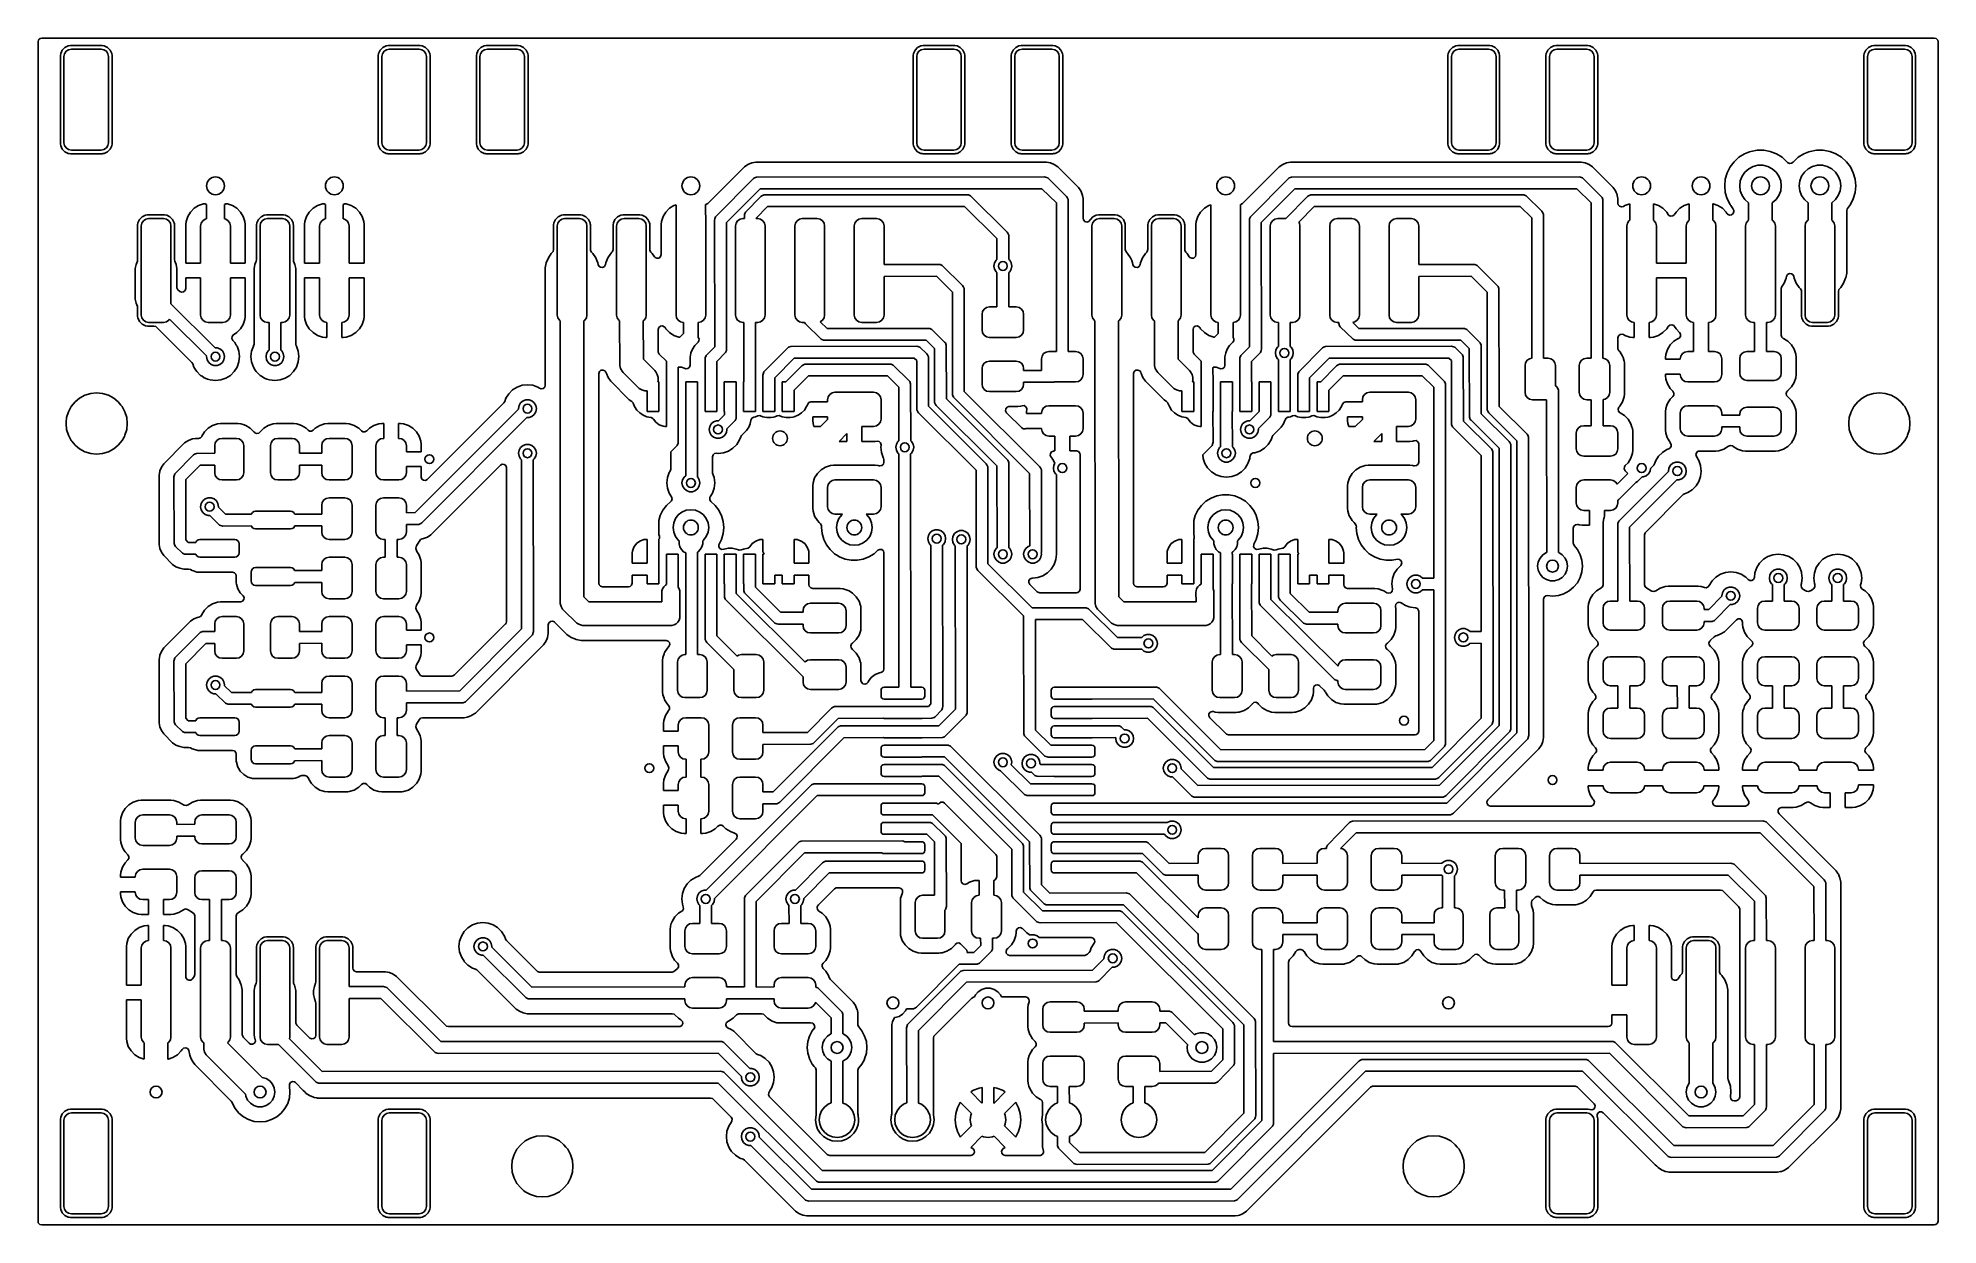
# Model space of a CAD drawing. Extents: x 123.7 to 187.7, y -113.5 to -73.6.
import ezdxf

# ---------------------------------------------------------------- set-up
doc = ezdxf.new("R2010")
doc.units = 0
doc.layers.add('BLACK', color=7, linetype='CONTINUOUS')

msp = doc.modelspace()

# ---------------------------------------------------------------- linework, layer by layer
at = {"layer": 'BLACK', "linetype": 'CONTINUOUS'}
for p, q in [((123.703, -73.6895), (123.722685, -73.622461)), ((123.703, -74.154839), (123.703, -73.6895)), ((123.703, -82.358996), (123.703, -74.154839)), ((123.722685, -73.622461), (123.775489, -73.576706)), ((123.775489, -73.576706), (123.827, -73.5655)), ((123.827, -73.5655), (187.528, -73.5655)), ((124.467492, -74.082823), (124.457, -74.154839)), ((124.457, -74.154839), (124.457, -77.12516)), ((124.521801, -73.971732), (124.467492, -74.082823)), ((124.609232, -73.884301), (124.521801, -73.971732)), ((124.5775, -74.190001), (124.59653, -74.09433)), ((124.59653, -74.09433), (124.650724, -74.013224)), ((124.720323, -73.829992), (124.609232, -73.884301)), ((124.650724, -74.013224), (124.73183, -73.95903)), ((124.792339, -73.8195), (124.720323, -73.829992)), ((124.73183, -73.95903), (124.827502, -73.940001)), ((124.79234, -73.8195), (124.792339, -73.8195)), ((125.86266, -73.8195), (124.79234, -73.8195)), ((124.827502, -73.940001), (125.827499, -73.94)), ((125.827499, -73.94), (125.92317, -73.95903)), ((125.862661, -73.8195), (125.86266, -73.8195)), ((125.934676, -73.829992), (125.862661, -73.8195)), ((125.92317, -73.95903), (126.004276, -74.013224)), ((126.045767, -73.884301), (125.934676, -73.829992)), ((126.004276, -74.013224), (126.05847, -74.09433)), ((126.133198, -73.971732), (126.045767, -73.884301)), ((126.05847, -74.09433), (126.077499, -74.190002)), ((126.133198, -73.971733), (126.133198, -73.971732)), ((126.1332, -73.971735), (126.133198, -73.971733)), ((126.187507, -74.082822), (126.1332, -73.971735)), ((126.198, -74.154839), (126.187507, -74.082822)), ((126.198, -74.15484), (126.198, -74.154839)), ((126.198, -77.12516), (126.198, -74.15484)), ((135.167492, -74.082823), (135.157, -74.154839)), ((135.157, -74.154839), (135.157, -77.12516)), ((135.221801, -73.971732), (135.167492, -74.082823)), ((135.309232, -73.884301), (135.221801, -73.971732)), ((135.2775, -74.190001), (135.29653, -74.09433)), ((135.29653, -74.09433), (135.350724, -74.013224)), ((135.420323, -73.829992), (135.309232, -73.884301)), ((135.350724, -74.013224), (135.43183, -73.95903)), ((135.492339, -73.8195), (135.420323, -73.829992)), ((135.43183, -73.95903), (135.527502, -73.940001)), ((135.49234, -73.8195), (135.492339, -73.8195)), ((136.56266, -73.8195), (135.49234, -73.8195)), ((135.527502, -73.940001), (136.527499, -73.94)), ((136.527499, -73.94), (136.62317, -73.95903)), ((136.562661, -73.8195), (136.56266, -73.8195)), ((136.634676, -73.829992), (136.562661, -73.8195)), ((136.62317, -73.95903), (136.704276, -74.013224)), ((136.745767, -73.884301), (136.634676, -73.829992)), ((136.704276, -74.013224), (136.75847, -74.09433)), ((136.833198, -73.971732), (136.745767, -73.884301)), ((136.75847, -74.09433), (136.777499, -74.190002)), ((136.833198, -73.971733), (136.833198, -73.971732)), ((136.8332, -73.971735), (136.833198, -73.971733)), ((136.887507, -74.082822), (136.8332, -73.971735)), ((136.898, -74.154839), (136.887507, -74.082822)), ((136.898, -74.15484), (136.898, -74.154839)), ((136.898, -77.12516), (136.898, -74.15484)), ((138.467492, -74.082823), (138.457, -74.154839)), ((138.457, -74.154839), (138.457, -77.12516)), ((138.521801, -73.971732), (138.467492, -74.082823)), ((138.609232, -73.884301), (138.521801, -73.971732)), ((138.5775, -74.190001), (138.59653, -74.09433)), ((138.59653, -74.09433), (138.650724, -74.013224)), ((138.720323, -73.829992), (138.609232, -73.884301)), ((138.650724, -74.013224), (138.73183, -73.95903)), ((138.792339, -73.8195), (138.720323, -73.829992)), ((138.73183, -73.95903), (138.827502, -73.940001)), ((138.79234, -73.8195), (138.792339, -73.8195)), ((139.86266, -73.8195), (138.79234, -73.8195)), ((138.827502, -73.940001), (139.827499, -73.94)), ((139.827499, -73.94), (139.92317, -73.95903)), ((139.862661, -73.8195), (139.86266, -73.8195)), ((139.934676, -73.829992), (139.862661, -73.8195)), ((139.92317, -73.95903), (140.004276, -74.013224)), ((140.045767, -73.884301), (139.934676, -73.829992)), ((140.004276, -74.013224), (140.05847, -74.09433)), ((140.133198, -73.971732), (140.045767, -73.884301)), ((140.05847, -74.09433), (140.077499, -74.190002)), ((140.133198, -73.971733), (140.133198, -73.971732)), ((140.1332, -73.971735), (140.133198, -73.971733)), ((140.187507, -74.082822), (140.1332, -73.971735)), ((140.198, -74.154839), (140.187507, -74.082822)), ((140.198, -74.15484), (140.198, -74.154839)), ((140.198, -77.12516), (140.198, -74.15484)), ((153.167492, -74.082823), (153.157, -74.154839)), ((153.157, -74.154839), (153.157, -77.12516)), ((153.221801, -73.971732), (153.167492, -74.082823)), ((153.309232, -73.884301), (153.221801, -73.971732)), ((153.2775, -74.190001), (153.29653, -74.09433)), ((153.29653, -74.09433), (153.350724, -74.013224)), ((153.420323, -73.829992), (153.309232, -73.884301)), ((153.350724, -74.013224), (153.43183, -73.95903)), ((153.492339, -73.8195), (153.420323, -73.829992)), ((153.43183, -73.95903), (153.527502, -73.940001)), ((153.49234, -73.8195), (153.492339, -73.8195)), ((154.56266, -73.8195), (153.49234, -73.8195)), ((153.527502, -73.940001), (154.527499, -73.94)), ((154.527499, -73.94), (154.62317, -73.95903)), ((154.562661, -73.8195), (154.56266, -73.8195)), ((154.634676, -73.829992), (154.562661, -73.8195)), ((154.62317, -73.95903), (154.704276, -74.013224)), ((154.745767, -73.884301), (154.634676, -73.829992)), ((154.704276, -74.013224), (154.75847, -74.09433)), ((154.833198, -73.971732), (154.745767, -73.884301)), ((154.75847, -74.09433), (154.777499, -74.190002)), ((154.833198, -73.971733), (154.833198, -73.971732)), ((154.8332, -73.971735), (154.833198, -73.971733)), ((154.887507, -74.082822), (154.8332, -73.971735)), ((154.898, -74.154839), (154.887507, -74.082822)), ((154.898, -74.15484), (154.898, -74.154839)), ((154.898, -77.12516), (154.898, -74.15484)), ((156.467492, -74.082823), (156.457, -74.154839)), ((156.457, -74.154839), (156.457, -77.12516)), ((156.521801, -73.971732), (156.467492, -74.082823)), ((156.609232, -73.884301), (156.521801, -73.971732)), ((156.5775, -74.190001), (156.59653, -74.09433)), ((156.59653, -74.09433), (156.650724, -74.013224)), ((156.720323, -73.829992), (156.609232, -73.884301)), ((156.650724, -74.013224), (156.73183, -73.95903)), ((156.792339, -73.8195), (156.720323, -73.829992)), ((156.73183, -73.95903), (156.827502, -73.940001)), ((156.79234, -73.8195), (156.792339, -73.8195)), ((157.86266, -73.8195), (156.79234, -73.8195)), ((156.827502, -73.940001), (157.827499, -73.94)), ((157.827499, -73.94), (157.92317, -73.95903)), ((157.862661, -73.8195), (157.86266, -73.8195)), ((157.934676, -73.829992), (157.862661, -73.8195)), ((157.92317, -73.95903), (158.004276, -74.013224)), ((158.045767, -73.884301), (157.934676, -73.829992)), ((158.004276, -74.013224), (158.05847, -74.09433)), ((158.133198, -73.971732), (158.045767, -73.884301)), ((158.05847, -74.09433), (158.077499, -74.190002)), ((158.133198, -73.971733), (158.133198, -73.971732)), ((158.1332, -73.971735), (158.133198, -73.971733)), ((158.187507, -74.082822), (158.1332, -73.971735)), ((158.198, -74.154839), (158.187507, -74.082822)), ((158.198, -74.15484), (158.198, -74.154839)), ((158.198, -77.12516), (158.198, -74.15484)), ((171.167492, -74.082823), (171.157, -74.154839)), ((171.157, -74.154839), (171.157, -77.12516)), ((171.221801, -73.971732), (171.167492, -74.082823)), ((171.309232, -73.884301), (171.221801, -73.971732)), ((171.2775, -74.190001), (171.29653, -74.09433)), ((171.29653, -74.09433), (171.350724, -74.013224)), ((171.420323, -73.829992), (171.309232, -73.884301)), ((171.350724, -74.013224), (171.43183, -73.95903)), ((171.492339, -73.8195), (171.420323, -73.829992)), ((171.43183, -73.95903), (171.527502, -73.940001)), ((171.49234, -73.8195), (171.492339, -73.8195)), ((172.56266, -73.8195), (171.49234, -73.8195)), ((171.527502, -73.940001), (172.527499, -73.94)), ((172.527499, -73.94), (172.62317, -73.95903)), ((172.562661, -73.8195), (172.56266, -73.8195)), ((172.634676, -73.829992), (172.562661, -73.8195)), ((172.62317, -73.95903), (172.704276, -74.013224)), ((172.745767, -73.884301), (172.634676, -73.829992)), ((172.704276, -74.013224), (172.75847, -74.09433)), ((172.833198, -73.971732), (172.745767, -73.884301)), ((172.75847, -74.09433), (172.777499, -74.190002)), ((172.833198, -73.971733), (172.833198, -73.971732)), ((172.8332, -73.971735), (172.833198, -73.971733)), ((172.887507, -74.082822), (172.8332, -73.971735)), ((172.898, -74.154839), (172.887507, -74.082822)), ((172.898, -74.15484), (172.898, -74.154839)), ((172.898, -77.12516), (172.898, -74.15484)), ((174.467492, -74.082823), (174.457, -74.154839)), ((174.457, -74.154839), (174.457, -77.12516)), ((174.521801, -73.971732), (174.467492, -74.082823)), ((174.609232, -73.884301), (174.521801, -73.971732)), ((174.5775, -74.190001), (174.59653, -74.09433)), ((174.59653, -74.09433), (174.650724, -74.013224)), ((174.720323, -73.829992), (174.609232, -73.884301)), ((174.650724, -74.013224), (174.73183, -73.95903)), ((174.792339, -73.8195), (174.720323, -73.829992)), ((174.73183, -73.95903), (174.827502, -73.940001)), ((174.79234, -73.8195), (174.792339, -73.8195)), ((175.86266, -73.8195), (174.79234, -73.8195)), ((174.827502, -73.940001), (175.827499, -73.94)), ((175.827499, -73.94), (175.92317, -73.95903)), ((175.862661, -73.8195), (175.86266, -73.8195)), ((175.934676, -73.829992), (175.862661, -73.8195)), ((175.92317, -73.95903), (176.004276, -74.013224)), ((176.045767, -73.884301), (175.934676, -73.829992)), ((176.004276, -74.013224), (176.05847, -74.09433)), ((176.133198, -73.971732), (176.045767, -73.884301)), ((176.05847, -74.09433), (176.077499, -74.190002)), ((176.133198, -73.971733), (176.133198, -73.971732)), ((176.1332, -73.971735), (176.133198, -73.971733)), ((176.187507, -74.082822), (176.1332, -73.971735)), ((176.198, -74.154839), (176.187507, -74.082822)), ((176.198, -74.15484), (176.198, -74.154839)), ((176.198, -77.12516), (176.198, -74.15484)), ((185.167492, -74.082823), (185.157, -74.154839)), ((185.157, -74.154839), (185.157, -77.12516)), ((185.221801, -73.971732), (185.167492, -74.082823)), ((185.309232, -73.884301), (185.221801, -73.971732)), ((185.2775, -74.190001), (185.29653, -74.09433)), ((185.29653, -74.09433), (185.350724, -74.013224)), ((185.420323, -73.829992), (185.309232, -73.884301)), ((185.350724, -74.013224), (185.43183, -73.95903)), ((185.492339, -73.8195), (185.420323, -73.829992)), ((185.43183, -73.95903), (185.527502, -73.940001)), ((185.49234, -73.8195), (185.492339, -73.8195)), ((186.56266, -73.8195), (185.49234, -73.8195)), ((185.527502, -73.940001), (186.527499, -73.94)), ((186.527499, -73.94), (186.62317, -73.95903)), ((186.562661, -73.8195), (186.56266, -73.8195)), ((186.634676, -73.829992), (186.562661, -73.8195)), ((186.62317, -73.95903), (186.704276, -74.013224)), ((186.745767, -73.884301), (186.634676, -73.829992)), ((186.704276, -74.013224), (186.75847, -74.09433)), ((186.833198, -73.971732), (186.745767, -73.884301)), ((186.75847, -74.09433), (186.777499, -74.190002)), ((186.833198, -73.971733), (186.833198, -73.971732)), ((186.8332, -73.971735), (186.833198, -73.971733)), ((186.887507, -74.082822), (186.8332, -73.971735)), ((186.898, -74.15484), (186.887507, -74.082822)), ((186.898, -77.12516), (186.898, -74.15484)), ((187.528, -73.5655), (187.595039, -73.585185)), ((187.595039, -73.585185), (187.640794, -73.637989)), ((187.640794, -73.637989), (187.652, -73.6895)), ((187.652, -73.6895), (187.652, -113.3905)), ((124.577501, -77.089998), (124.5775, -74.190001)), ((126.077499, -74.190002), (126.0775, -77.089999)), ((135.277501, -77.089998), (135.2775, -74.190001)), ((136.777499, -74.190002), (136.7775, -77.089999)), ((138.577501, -77.089998), (138.5775, -74.190001)), ((140.077499, -74.190002), (140.0775, -77.089999)), ((153.277501, -77.089998), (153.2775, -74.190001)), ((154.777499, -74.190002), (154.7775, -77.089999)), ((156.577501, -77.089998), (156.5775, -74.190001)), ((158.077499, -74.190002), (158.0775, -77.089999)), ((171.277501, -77.089998), (171.2775, -74.190001)), ((172.777499, -74.190002), (172.7775, -77.089999)), ((174.577501, -77.089998), (174.5775, -74.190001)), ((176.077499, -74.190002), (176.0775, -77.089999)), ((185.277501, -77.089998), (185.2775, -74.190001)), ((186.777499, -74.190002), (186.7775, -77.089999)), ((124.457, -77.12516), (124.467492, -77.197176)), ((124.467492, -77.197176), (124.521801, -77.308267)), ((124.521801, -77.308267), (124.609232, -77.395698)), ((124.59653, -77.18567), (124.577501, -77.089998)), ((124.650724, -77.266776), (124.59653, -77.18567)), ((124.73183, -77.32097), (124.650724, -77.266776)), ((124.827501, -77.34), (124.73183, -77.32097)), ((125.827498, -77.339999), (124.827501, -77.34)), ((125.92317, -77.32097), (125.827498, -77.339999)), ((126.004276, -77.266776), (125.92317, -77.32097)), ((126.05847, -77.18567), (126.004276, -77.266776)), ((126.045765, -77.3957), (126.1332, -77.308265)), ((126.0775, -77.089999), (126.05847, -77.18567)), ((126.1332, -77.308265), (126.187507, -77.197178)), ((126.187507, -77.197178), (126.198, -77.12516)), ((135.157, -77.12516), (135.167492, -77.197176)), ((135.167492, -77.197176), (135.221801, -77.308267)), ((135.221801, -77.308267), (135.309232, -77.395698)), ((135.29653, -77.18567), (135.277501, -77.089998)), ((135.350724, -77.266776), (135.29653, -77.18567)), ((135.43183, -77.32097), (135.350724, -77.266776)), ((135.527501, -77.34), (135.43183, -77.32097)), ((136.527498, -77.339999), (135.527501, -77.34)), ((136.62317, -77.32097), (136.527498, -77.339999)), ((136.704276, -77.266776), (136.62317, -77.32097)), ((136.75847, -77.18567), (136.704276, -77.266776)), ((136.745765, -77.3957), (136.8332, -77.308265)), ((136.7775, -77.089999), (136.75847, -77.18567)), ((136.8332, -77.308265), (136.887507, -77.197178)), ((136.887507, -77.197178), (136.898, -77.12516)), ((138.457, -77.12516), (138.467492, -77.197176)), ((138.467492, -77.197176), (138.521801, -77.308267)), ((138.521801, -77.308267), (138.609232, -77.395698)), ((138.59653, -77.18567), (138.577501, -77.089998)), ((138.650724, -77.266776), (138.59653, -77.18567)), ((138.73183, -77.32097), (138.650724, -77.266776)), ((138.827501, -77.34), (138.73183, -77.32097)), ((139.827498, -77.339999), (138.827501, -77.34)), ((139.92317, -77.32097), (139.827498, -77.339999)), ((140.004276, -77.266776), (139.92317, -77.32097)), ((140.05847, -77.18567), (140.004276, -77.266776)), ((140.045765, -77.3957), (140.1332, -77.308265)), ((140.0775, -77.089999), (140.05847, -77.18567)), ((140.1332, -77.308265), (140.187507, -77.197178)), ((140.187507, -77.197178), (140.198, -77.12516)), ((153.157, -77.12516), (153.167492, -77.197176)), ((153.167492, -77.197176), (153.221801, -77.308267)), ((153.221801, -77.308267), (153.309232, -77.395698)), ((153.29653, -77.18567), (153.277501, -77.089998)), ((153.350724, -77.266776), (153.29653, -77.18567)), ((153.43183, -77.32097), (153.350724, -77.266776)), ((153.527501, -77.34), (153.43183, -77.32097)), ((154.527498, -77.339999), (153.527501, -77.34)), ((154.62317, -77.32097), (154.527498, -77.339999)), ((154.704276, -77.266776), (154.62317, -77.32097)), ((154.75847, -77.18567), (154.704276, -77.266776)), ((154.745765, -77.3957), (154.8332, -77.308265)), ((154.7775, -77.089999), (154.75847, -77.18567)), ((154.8332, -77.308265), (154.887507, -77.197178)), ((154.887507, -77.197178), (154.898, -77.12516)), ((156.457, -77.12516), (156.467492, -77.197176)), ((156.467492, -77.197176), (156.521801, -77.308267)), ((156.521801, -77.308267), (156.609232, -77.395698)), ((156.59653, -77.18567), (156.577501, -77.089998)), ((156.650724, -77.266776), (156.59653, -77.18567)), ((156.73183, -77.32097), (156.650724, -77.266776)), ((156.827501, -77.34), (156.73183, -77.32097)), ((157.827498, -77.339999), (156.827501, -77.34)), ((157.92317, -77.32097), (157.827498, -77.339999)), ((158.004276, -77.266776), (157.92317, -77.32097)), ((158.05847, -77.18567), (158.004276, -77.266776)), ((158.045765, -77.3957), (158.1332, -77.308265)), ((158.0775, -77.089999), (158.05847, -77.18567)), ((158.1332, -77.308265), (158.187507, -77.197178)), ((158.187507, -77.197178), (158.198, -77.12516)), ((171.157, -77.12516), (171.167492, -77.197176)), ((171.167492, -77.197176), (171.221801, -77.308267)), ((171.221801, -77.308267), (171.309232, -77.395698)), ((171.29653, -77.18567), (171.277501, -77.089998)), ((171.350724, -77.266776), (171.29653, -77.18567)), ((171.43183, -77.32097), (171.350724, -77.266776)), ((171.527501, -77.34), (171.43183, -77.32097)), ((172.527498, -77.339999), (171.527501, -77.34)), ((172.62317, -77.32097), (172.527498, -77.339999)), ((172.704276, -77.266776), (172.62317, -77.32097)), ((172.75847, -77.18567), (172.704276, -77.266776)), ((172.745765, -77.3957), (172.8332, -77.308265)), ((172.7775, -77.089999), (172.75847, -77.18567)), ((172.8332, -77.308265), (172.887507, -77.197178)), ((172.887507, -77.197178), (172.898, -77.12516)), ((174.457, -77.12516), (174.467492, -77.197176)), ((174.467492, -77.197176), (174.521801, -77.308267)), ((174.521801, -77.308267), (174.609232, -77.395698)), ((174.59653, -77.18567), (174.577501, -77.089998)), ((174.650724, -77.266776), (174.59653, -77.18567)), ((174.73183, -77.32097), (174.650724, -77.266776)), ((174.827501, -77.34), (174.73183, -77.32097)), ((175.827498, -77.339999), (174.827501, -77.34)), ((175.92317, -77.32097), (175.827498, -77.339999)), ((176.004276, -77.266776), (175.92317, -77.32097)), ((176.05847, -77.18567), (176.004276, -77.266776)), ((176.045765, -77.3957), (176.1332, -77.308265)), ((176.0775, -77.089999), (176.05847, -77.18567)), ((176.1332, -77.308265), (176.187507, -77.197178)), ((176.187507, -77.197178), (176.198, -77.12516)), ((181.566257, -77.3395), (181.34756, -77.380382)), ((181.788743, -77.3395), (181.566257, -77.3395)), ((182.00744, -77.380382), (181.788743, -77.3395)), ((183.566257, -77.3395), (183.34756, -77.380382)), ((183.788743, -77.3395), (183.566257, -77.3395)), ((184.00744, -77.380382), (183.788743, -77.3395)), ((185.157, -77.12516), (185.167492, -77.197176)), ((185.167492, -77.197176), (185.221801, -77.308267)), ((185.221801, -77.308267), (185.309232, -77.395698)), ((185.29653, -77.18567), (185.277501, -77.089998)), ((185.350724, -77.266776), (185.29653, -77.18567)), ((185.43183, -77.32097), (185.350724, -77.266776)), ((185.527501, -77.34), (185.43183, -77.32097)), ((186.527498, -77.339999), (185.527501, -77.34)), ((186.62317, -77.32097), (186.527498, -77.339999)), ((186.704276, -77.266776), (186.62317, -77.32097)), ((186.75847, -77.18567), (186.704276, -77.266776)), ((186.745765, -77.3957), (186.8332, -77.308265)), ((186.7775, -77.089999), (186.75847, -77.18567)), ((186.8332, -77.308265), (186.887507, -77.197178)), ((186.887507, -77.197178), (186.898, -77.12516)), ((124.609232, -77.395698), (124.609233, -77.395698)), ((124.609233, -77.395698), (124.609235, -77.3957)), ((124.609235, -77.3957), (124.720322, -77.450007)), ((124.720322, -77.450007), (124.756331, -77.455253)), ((124.756331, -77.455253), (124.792339, -77.4605)), ((124.792339, -77.4605), (124.79234, -77.4605)), ((124.79234, -77.4605), (125.862661, -77.4605)), ((125.862661, -77.4605), (125.886666, -77.457002)), ((125.886666, -77.457002), (125.934678, -77.450007)), ((125.934678, -77.450007), (126.045765, -77.3957)), ((135.309232, -77.395698), (135.309233, -77.395698)), ((135.309233, -77.395698), (135.309235, -77.3957)), ((135.309235, -77.3957), (135.420322, -77.450007)), ((135.420322, -77.450007), (135.456331, -77.455253)), ((135.456331, -77.455253), (135.492339, -77.4605)), ((135.492339, -77.4605), (135.49234, -77.4605)), ((135.49234, -77.4605), (136.562661, -77.4605)), ((136.562661, -77.4605), (136.586666, -77.457002)), ((136.586666, -77.457002), (136.634678, -77.450007)), ((136.634678, -77.450007), (136.745765, -77.3957)), ((138.609232, -77.395698), (138.609233, -77.395698)), ((138.609233, -77.395698), (138.609235, -77.3957)), ((138.609235, -77.3957), (138.720322, -77.450007)), ((138.720322, -77.450007), (138.756331, -77.455253)), ((138.756331, -77.455253), (138.792339, -77.4605)), ((138.792339, -77.4605), (138.79234, -77.4605)), ((138.79234, -77.4605), (139.862661, -77.4605)), ((139.862661, -77.4605), (139.886666, -77.457002)), ((139.886666, -77.457002), (139.934678, -77.450007)), ((139.934678, -77.450007), (140.045765, -77.3957)), ((147.482426, -77.895887), (146.24516, -79.133153)), ((147.597164, -77.819222), (147.482426, -77.895887)), ((147.724639, -77.766421), (147.597164, -77.819222)), ((147.724649, -77.766418), (147.724639, -77.766421)), ((147.859976, -77.7395), (147.724649, -77.766418)), ((147.859978, -77.7395), (147.859976, -77.7395)), ((147.997966, -77.7395), (147.859978, -77.7395)), ((157.646493, -77.7395), (147.997966, -77.7395)), ((153.309232, -77.395698), (153.309233, -77.395698)), ((153.309233, -77.395698), (153.309235, -77.3957)), ((153.309235, -77.3957), (153.420322, -77.450007)), ((153.420322, -77.450007), (153.456331, -77.455253)), ((153.456331, -77.455253), (153.492339, -77.4605)), ((153.492339, -77.4605), (153.49234, -77.4605)), ((153.49234, -77.4605), (154.562661, -77.4605)), ((154.562661, -77.4605), (154.586666, -77.457002)), ((154.586666, -77.457002), (154.634678, -77.450007)), ((154.634678, -77.450007), (154.745765, -77.3957)), ((156.609232, -77.395698), (156.609233, -77.395698)), ((156.609233, -77.395698), (156.609235, -77.3957)), ((156.609235, -77.3957), (156.720322, -77.450007)), ((156.720322, -77.450007), (156.756331, -77.455253)), ((156.756331, -77.455253), (156.792339, -77.4605)), ((156.792339, -77.4605), (156.79234, -77.4605)), ((156.79234, -77.4605), (157.862661, -77.4605)), ((157.646494, -77.7395), (157.646493, -77.7395)), ((157.646496, -77.7395), (157.646494, -77.7395)), ((157.781822, -77.766418), (157.646496, -77.7395)), ((157.781832, -77.766421), (157.781822, -77.766418)), ((157.909307, -77.819222), (157.781832, -77.766421)), ((157.862661, -77.4605), (157.886666, -77.457002)), ((157.886666, -77.457002), (157.934678, -77.450007)), ((158.024045, -77.895887), (157.909307, -77.819222)), ((157.934678, -77.450007), (158.045765, -77.3957)), ((158.721612, -78.593454), (158.024045, -77.895887)), ((165.482426, -77.895887), (164.24516, -79.133153)), ((165.597164, -77.819222), (165.482426, -77.895887)), ((165.724639, -77.766421), (165.597164, -77.819222)), ((165.724649, -77.766418), (165.724639, -77.766421)), ((165.859976, -77.7395), (165.724649, -77.766418)), ((165.859978, -77.7395), (165.859976, -77.7395)), ((165.997966, -77.7395), (165.859978, -77.7395)), ((175.646493, -77.7395), (165.997966, -77.7395)), ((171.309232, -77.395698), (171.309233, -77.395698)), ((171.309233, -77.395698), (171.309235, -77.3957)), ((171.309235, -77.3957), (171.420322, -77.450007)), ((171.420322, -77.450007), (171.456331, -77.455253)), ((171.456331, -77.455253), (171.492339, -77.4605)), ((171.492339, -77.4605), (171.49234, -77.4605)), ((171.49234, -77.4605), (172.562661, -77.4605)), ((172.562661, -77.4605), (172.586666, -77.457002)), ((172.586666, -77.457002), (172.634678, -77.450007)), ((172.634678, -77.450007), (172.745765, -77.3957)), ((174.609232, -77.395698), (174.609233, -77.395698)), ((174.609233, -77.395698), (174.609235, -77.3957)), ((174.609235, -77.3957), (174.720322, -77.450007)), ((174.720322, -77.450007), (174.756331, -77.455253)), ((174.756331, -77.455253), (174.792339, -77.4605)), ((174.792339, -77.4605), (174.79234, -77.4605)), ((174.79234, -77.4605), (175.862661, -77.4605)), ((175.646494, -77.7395), (175.646493, -77.7395)), ((175.646496, -77.7395), (175.646494, -77.7395)), ((175.781822, -77.766418), (175.646496, -77.7395)), ((175.781832, -77.766421), (175.781822, -77.766418)), ((175.909307, -77.819222), (175.781832, -77.766421)), ((175.862661, -77.4605), (175.886666, -77.457002)), ((175.886666, -77.457002), (175.934678, -77.450007)), ((176.024045, -77.895887), (175.909307, -77.819222)), ((175.934678, -77.450007), (176.045765, -77.3957)), ((176.721612, -78.593454), (176.024045, -77.895887)), ((180.652438, -77.905316), (180.553275, -78.104461)), ((180.652443, -77.905308), (180.652438, -77.905316)), ((180.78652, -77.727761), (180.652443, -77.905308)), ((180.950937, -77.577876), (180.78652, -77.727761)), ((180.950939, -77.577874), (180.950937, -77.577876)), ((181.140095, -77.460754), (180.950939, -77.577874)), ((181.140101, -77.460752), (181.140095, -77.460754)), ((181.30802, -77.3957), (181.140101, -77.460752)), ((181.153542, -78.075814), (181.279855, -77.963911)), ((181.279855, -77.963911), (181.429277, -77.885489)), ((181.34756, -77.380382), (181.30802, -77.3957)), ((181.429277, -77.885489), (181.593124, -77.845104)), ((181.593124, -77.845104), (181.761876, -77.845104)), ((181.761876, -77.845104), (181.925723, -77.885489)), ((181.925723, -77.885489), (182.075145, -77.963911)), ((182.187162, -77.450007), (182.00744, -77.380382)), ((182.075145, -77.963911), (182.201458, -78.075814)), ((182.214898, -77.460752), (182.187162, -77.450007)), ((182.214904, -77.460754), (182.214898, -77.460752)), ((182.40406, -77.577874), (182.214904, -77.460754)), ((182.404062, -77.577876), (182.40406, -77.577874)), ((182.56848, -77.727762), (182.404062, -77.577876)), ((182.578547, -77.741093), (182.56848, -77.727762)), ((182.58945, -77.753676), (182.578547, -77.741093)), ((182.650632, -77.787419), (182.58945, -77.753676)), ((182.720344, -77.782728), (182.650632, -77.787419)), ((182.776453, -77.741093), (182.720344, -77.782728)), ((182.786519, -77.727762), (182.776453, -77.741093)), ((182.950937, -77.577876), (182.786519, -77.727762)), ((182.950939, -77.577874), (182.950937, -77.577876)), ((183.140095, -77.460754), (182.950939, -77.577874)), ((183.140101, -77.460752), (183.140095, -77.460754)), ((183.30802, -77.3957), (183.140101, -77.460752)), ((183.153542, -78.075814), (183.279855, -77.963911)), ((183.279855, -77.963911), (183.429277, -77.885489)), ((183.34756, -77.380382), (183.30802, -77.3957)), ((183.429277, -77.885489), (183.593124, -77.845104)), ((183.593124, -77.845104), (183.761876, -77.845104)), ((183.761876, -77.845104), (183.925723, -77.885489)), ((183.925723, -77.885489), (184.075145, -77.963911)), ((184.187162, -77.450007), (184.00744, -77.380382)), ((184.075145, -77.963911), (184.201458, -78.075814)), ((184.214898, -77.460752), (184.187162, -77.450007)), ((184.214904, -77.460754), (184.214898, -77.460752)), ((184.40406, -77.577874), (184.214904, -77.460754)), ((184.404062, -77.577876), (184.40406, -77.577874)), ((184.568479, -77.727761), (184.404062, -77.577876)), ((184.702556, -77.905308), (184.568479, -77.727761)), ((184.702561, -77.905316), (184.702556, -77.905308)), ((184.801724, -78.104461), (184.702561, -77.905316)), ((185.309232, -77.395698), (185.309233, -77.395698)), ((185.309233, -77.395698), (185.309235, -77.3957)), ((185.309235, -77.3957), (185.420322, -77.450007)), ((185.420322, -77.450007), (185.456331, -77.455253)), ((185.456331, -77.455253), (185.492339, -77.4605)), ((185.492339, -77.4605), (185.49234, -77.4605)), ((185.49234, -77.4605), (186.562661, -77.4605)), ((186.562661, -77.4605), (186.586666, -77.457002)), ((186.586666, -77.457002), (186.634678, -77.450007)), ((186.634678, -77.450007), (186.745765, -77.3957)), ((146.511206, -79.580358), (147.787551, -78.298578)), ((148.006787, -78.639969), (146.873766, -79.777813)), ((147.787551, -78.298578), (147.817858, -78.273706)), ((147.817858, -78.273706), (147.889954, -78.243843)), ((147.889954, -78.243843), (157.5775, -78.24)), ((157.491341, -78.636206), (148.006787, -78.639969)), ((157.977553, -79.118227), (157.491341, -78.636206)), ((157.5775, -78.24), (157.616518, -78.243843)), ((157.616518, -78.243843), (157.688614, -78.273706)), ((157.688614, -78.273706), (158.318921, -78.898579)), ((158.798276, -78.70819), (158.721612, -78.593454)), ((164.511206, -79.580358), (165.787551, -78.298578)), ((166.006787, -78.639969), (164.873766, -79.777813)), ((165.787551, -78.298578), (165.817858, -78.273706)), ((165.817858, -78.273706), (165.889954, -78.243843)), ((165.889954, -78.243843), (175.5775, -78.24)), ((175.491341, -78.636206), (166.006787, -78.639969)), ((175.977536, -79.11821), (175.491341, -78.636206)), ((175.5775, -78.24), (175.616518, -78.243843)), ((175.616518, -78.243843), (175.688614, -78.273706)), ((175.688614, -78.273706), (176.318921, -78.898579)), ((176.798276, -78.70819), (176.721612, -78.593454)), ((180.492384, -78.318464), (180.471857, -78.539999)), ((180.471857, -78.539999), (180.471857, -78.54)), ((180.471857, -78.54), (180.492384, -78.761535)), ((180.492385, -78.318462), (180.492384, -78.318464)), ((180.553269, -78.104476), (180.492385, -78.318462)), ((180.553275, -78.104461), (180.553269, -78.104476)), ((180.9775, -78.54), (180.997841, -78.372479)), ((180.997841, -78.707521), (180.9775, -78.54)), ((180.997841, -78.372479), (181.057681, -78.214694)), ((181.057681, -78.214694), (181.153542, -78.075814)), ((182.201458, -78.075814), (182.297319, -78.214694)), ((182.297319, -78.214694), (182.357159, -78.372479)), ((182.357159, -78.372479), (182.3775, -78.54)), ((182.3775, -78.54), (182.357159, -78.707521)), ((182.9775, -78.54), (182.997841, -78.372479)), ((182.997841, -78.707521), (182.9775, -78.54)), ((182.997841, -78.372479), (183.057681, -78.214694)), ((183.057681, -78.214694), (183.153542, -78.075814)), ((184.201458, -78.075814), (184.297319, -78.214694)), ((184.297319, -78.214694), (184.357159, -78.372479)), ((184.357159, -78.372479), (184.3775, -78.54)), ((184.3775, -78.54), (184.357159, -78.707521)), ((184.801729, -78.104472), (184.801724, -78.104461)), ((184.862615, -78.318464), (184.801729, -78.104472)), ((184.883143, -78.54), (184.862615, -78.318464)), ((184.862615, -78.761536), (184.883143, -78.54)), ((129.108375, -79.205643), (128.959154, -79.297684)), ((129.10838, -79.205641), (129.108375, -79.205643)), ((129.274802, -79.150494), (129.10838, -79.205641)), ((129.333904, -79.144455), (129.274802, -79.150494)), ((129.378057, -79.167629), (129.333904, -79.144455)), ((129.378486, -79.649749), (129.378057, -79.167629)), ((130.021096, -79.144455), (129.975526, -79.168372)), ((129.975526, -79.168372), (129.975953, -79.649637)), ((130.08019, -79.150493), (130.021096, -79.144455)), ((130.080197, -79.150494), (130.08019, -79.150493)), ((130.246619, -79.205641), (130.080197, -79.150494)), ((130.246624, -79.205643), (130.246619, -79.205641)), ((130.395845, -79.297684), (130.246624, -79.205643)), ((133.108375, -79.205643), (132.959154, -79.297684)), ((133.10838, -79.205641), (133.108375, -79.205643)), ((133.274802, -79.150494), (133.10838, -79.205641)), ((133.333904, -79.144455), (133.274802, -79.150494)), ((133.378057, -79.167629), (133.333904, -79.144455)), ((133.378486, -79.649749), (133.378057, -79.167629)), ((134.021096, -79.144455), (133.975526, -79.168372)), ((133.975526, -79.168372), (133.975953, -79.649637)), ((134.08019, -79.150493), (134.021096, -79.144455)), ((134.080197, -79.150494), (134.08019, -79.150493)), ((134.246619, -79.205641), (134.080197, -79.150494)), ((134.246624, -79.205643), (134.246619, -79.205641)), ((134.395845, -79.297684), (134.246624, -79.205643)), ((145.108375, -79.205643), (144.959154, -79.297684)), ((145.10838, -79.205641), (145.108375, -79.205643)), ((145.178442, -79.182424), (145.10838, -79.205641)), ((145.179466, -79.880113), (145.178442, -79.182424)), ((146.183837, -79.166638), (146.174236, -79.166129)), ((146.174236, -79.166129), (146.175282, -79.878851)), ((146.24516, -79.133153), (146.183837, -79.166638)), ((147.511206, -79.428886), (148.036079, -78.898578)), ((148.255862, -79.239955), (147.873911, -79.625861)), ((148.036079, -78.898578), (148.066386, -78.873706)), ((148.066386, -78.873706), (148.138482, -78.843843)), ((148.138482, -78.843843), (154.9775, -78.84)), ((154.891128, -79.236227), (148.255862, -79.239955)), ((155.977788, -80.318088), (154.891128, -79.236227)), ((154.9775, -78.84), (155.016518, -78.843843)), ((155.016518, -78.843843), (155.088614, -78.873706)), ((155.088614, -78.873706), (156.318921, -80.098578)), ((157.980966, -84.115), (157.977553, -79.118227)), ((158.318921, -78.898579), (158.343794, -78.928886)), ((158.343794, -78.928886), (158.373657, -79.000982)), ((158.373657, -79.000982), (158.37715, -84.115)), ((158.820372, -78.761535), (158.798276, -78.70819)), ((158.85108, -78.835671), (158.820372, -78.761535)), ((158.856434, -78.862591), (158.85108, -78.835671)), ((158.878, -78.971004), (158.856434, -78.862591)), ((158.878, -79.634454), (158.878, -78.971004)), ((163.108375, -79.205643), (162.959154, -79.297684)), ((163.10838, -79.205641), (163.108375, -79.205643)), ((163.178442, -79.182424), (163.10838, -79.205641)), ((163.179466, -79.880113), (163.178442, -79.182424)), ((164.183837, -79.166638), (164.174236, -79.166129)), ((164.174236, -79.166129), (164.175282, -79.878851)), ((164.24516, -79.133153), (164.183837, -79.166638)), ((165.698988, -79.64), (166.436078, -78.898579)), ((166.655468, -79.239958), (166.13671, -79.761763)), ((166.436078, -78.898579), (166.466386, -78.873706)), ((166.466386, -78.873706), (166.538482, -78.843843)), ((166.538482, -78.843843), (173.6775, -78.84)), ((173.591449, -79.236224), (166.655468, -79.239958)), ((173.977555, -79.618373), (173.591449, -79.236224)), ((173.6775, -78.84), (173.716518, -78.843843)), ((173.716518, -78.843843), (173.788614, -78.873706)), ((173.788614, -78.873706), (174.318922, -79.398579)), ((175.980006, -84.34), (175.977536, -79.11821)), ((176.318921, -78.898579), (176.343794, -78.928886)), ((176.343794, -78.928886), (176.373657, -79.000982)), ((176.373657, -79.000982), (176.376184, -84.344711)), ((176.820372, -78.761535), (176.798276, -78.70819)), ((176.85108, -78.835671), (176.820372, -78.761535)), ((176.856434, -78.862591), (176.85108, -78.835671)), ((176.878, -78.971004), (176.856434, -78.862591)), ((176.878, -79.125565), (176.878, -78.971004)), ((176.888271, -79.174978), (176.878, -79.125565)), ((176.93304, -79.228621), (176.888271, -79.174978)), ((176.999703, -79.249544), (176.93304, -79.228621)), ((177.067095, -79.231104), (176.999703, -79.249544)), ((177.108366, -79.205648), (177.067095, -79.231104)), ((177.10838, -79.205641), (177.108366, -79.205648)), ((177.274802, -79.150494), (177.10838, -79.205641)), ((177.278219, -79.150144), (177.274802, -79.150494)), ((177.278861, -79.694421), (177.278219, -79.150144)), ((178.08019, -79.150493), (178.074858, -79.149948)), ((178.074858, -79.149948), (178.0755, -79.693995)), ((178.080197, -79.150494), (178.08019, -79.150493)), ((178.246619, -79.205641), (178.080197, -79.150494)), ((178.246624, -79.205643), (178.246619, -79.205641)), ((178.395845, -79.297684), (178.246624, -79.205643)), ((179.108375, -79.205643), (178.959154, -79.297684)), ((179.10838, -79.205641), (179.108375, -79.205643)), ((179.274802, -79.150494), (179.10838, -79.205641)), ((179.278219, -79.150144), (179.274802, -79.150494)), ((179.278861, -79.694421), (179.278219, -79.150144)), ((180.08019, -79.150493), (180.074858, -79.149948)), ((180.074858, -79.149948), (180.0755, -79.693995)), ((180.080197, -79.150494), (180.08019, -79.150493)), ((180.246619, -79.205641), (180.080197, -79.150494)), ((180.246624, -79.205643), (180.246619, -79.205641)), ((180.395845, -79.297684), (180.246624, -79.205643)), ((180.492384, -78.761535), (180.492385, -78.761537)), ((180.492385, -78.761537), (180.553269, -78.975523)), ((180.553269, -78.975523), (180.553275, -78.975538)), ((180.553275, -78.975538), (180.652438, -79.174683)), ((180.652438, -79.174683), (180.652443, -79.174691)), ((180.652443, -79.174691), (180.675816, -79.205641)), ((180.675816, -79.205641), (180.751954, -79.306464)), ((181.057681, -78.865306), (180.997841, -78.707521)), ((181.153542, -79.004186), (181.057681, -78.865306)), ((181.278177, -79.114602), (181.153542, -79.004186)), ((181.278861, -79.694421), (181.278177, -79.114602)), ((182.075145, -79.116089), (182.074819, -79.11626)), ((182.074819, -79.11626), (182.0755, -79.693995)), ((182.201458, -79.004186), (182.075145, -79.116089)), ((182.297319, -78.865306), (182.201458, -79.004186)), ((182.357159, -78.707521), (182.297319, -78.865306)), ((183.057681, -78.865306), (182.997841, -78.707521)), ((183.153542, -79.004186), (183.057681, -78.865306)), ((183.278177, -79.114602), (183.153542, -79.004186)), ((183.278861, -79.694421), (183.278177, -79.114602)), ((184.075145, -79.116089), (184.074819, -79.11626)), ((184.074819, -79.11626), (184.0755, -79.693995)), ((184.201458, -79.004186), (184.075145, -79.116089)), ((184.297319, -78.865306), (184.201458, -79.004186)), ((184.357159, -78.707521), (184.297319, -78.865306)), ((184.603038, -79.306473), (184.702558, -79.174689)), ((184.702558, -79.174689), (184.801729, -78.975528)), ((184.801729, -78.975528), (184.862615, -78.761536)), ((127.067492, -79.782822), (127.057, -79.854838)), ((127.057, -79.854838), (127.057, -81.032859)), ((127.121801, -79.671731), (127.067492, -79.782822)), ((127.209231, -79.584301), (127.121801, -79.671731)), ((127.1775, -79.89), (127.19653, -79.794329)), ((127.1775, -82.89), (127.1775, -79.89)), ((127.19653, -79.794329), (127.250723, -79.713223)), ((127.320321, -79.529993), (127.209231, -79.584301)), ((127.250723, -79.713223), (127.331829, -79.65903)), ((127.392345, -79.5195), (127.320321, -79.529993)), ((127.331829, -79.65903), (127.4275, -79.64)), ((127.962661, -79.5195), (127.392345, -79.5195)), ((127.4275, -79.64), (127.9275, -79.64)), ((127.9275, -79.64), (128.023171, -79.65903)), ((128.034677, -79.529992), (127.962661, -79.5195)), ((128.023171, -79.65903), (128.104277, -79.713223)), ((128.145768, -79.584301), (128.034677, -79.529992)), ((128.104277, -79.713223), (128.15847, -79.794329)), ((128.233198, -79.671731), (128.145768, -79.584301)), ((128.15847, -79.794329), (128.1775, -79.89)), ((128.1775, -79.89), (128.1775, -82.511551)), ((128.233198, -79.671732), (128.233198, -79.671731)), ((128.2332, -79.671734), (128.233198, -79.671732)), ((128.287507, -79.782821), (128.2332, -79.671734)), ((128.292119, -79.81448), (128.287507, -79.782821)), ((128.295839, -79.840013), (128.292119, -79.81448)), ((128.297999, -79.85484), (128.295839, -79.840013)), ((128.297999, -81.032857), (128.297999, -79.85484)), ((128.687993, -79.737309), (128.6775, -79.840013)), ((128.6775, -79.840013), (128.6775, -81.14)), ((128.687994, -79.737302), (128.687993, -79.737309)), ((128.743141, -79.57088), (128.687994, -79.737302)), ((128.743143, -79.570875), (128.743141, -79.57088)), ((128.835184, -79.421654), (128.743143, -79.570875)), ((128.959154, -79.297684), (128.835184, -79.421654)), ((129.1775, -79.89), (129.19653, -79.794329)), ((129.1775, -81.14), (129.1775, -79.89)), ((129.19653, -79.794329), (129.250723, -79.713223)), ((129.250723, -79.713223), (129.331829, -79.65903)), ((129.331829, -79.65903), (129.378486, -79.649749)), ((129.975953, -79.649637), (130.023171, -79.65903)), ((130.023171, -79.65903), (130.104277, -79.713223)), ((130.104277, -79.713223), (130.15847, -79.794329)), ((130.15847, -79.794329), (130.1775, -79.89)), ((130.1775, -79.89), (130.1775, -81.14)), ((130.519815, -79.421654), (130.395845, -79.297684)), ((130.611856, -79.570875), (130.519815, -79.421654)), ((130.611858, -79.57088), (130.611856, -79.570875)), ((130.667005, -79.737302), (130.611858, -79.57088)), ((130.677498, -79.840013), (130.667005, -79.737302)), ((130.677499, -79.840028), (130.677498, -79.840013)), ((130.677499, -81.14), (130.677499, -79.840028)), ((131.067492, -79.782822), (131.057, -79.854838)), ((131.057, -79.854838), (131.057, -81.032859)), ((131.121801, -79.671731), (131.067492, -79.782822)), ((131.209231, -79.584301), (131.121801, -79.671731)), ((131.1775, -79.89), (131.19653, -79.794329)), ((131.1775, -82.89), (131.1775, -79.89)), ((131.19653, -79.794329), (131.250723, -79.713223)), ((131.320321, -79.529993), (131.209231, -79.584301)), ((131.250723, -79.713223), (131.331829, -79.65903)), ((131.392345, -79.5195), (131.320321, -79.529993)), ((131.331829, -79.65903), (131.4275, -79.64)), ((131.962661, -79.5195), (131.392345, -79.5195)), ((131.4275, -79.64), (131.9275, -79.64)), ((131.9275, -79.64), (132.023171, -79.65903)), ((132.034677, -79.529992), (131.962661, -79.5195)), ((132.023171, -79.65903), (132.104277, -79.713223)), ((132.145768, -79.584301), (132.034677, -79.529992)), ((132.104277, -79.713223), (132.15847, -79.794329)), ((132.233198, -79.671731), (132.145768, -79.584301)), ((132.15847, -79.794329), (132.1775, -79.89)), ((132.1775, -79.89), (132.1775, -82.89)), ((132.233198, -79.671732), (132.233198, -79.671731)), ((132.2332, -79.671734), (132.233198, -79.671732)), ((132.287507, -79.782821), (132.2332, -79.671734)), ((132.292119, -79.81448), (132.287507, -79.782821)), ((132.295839, -79.840013), (132.292119, -79.81448)), ((132.297999, -79.85484), (132.295839, -79.840013)), ((132.297999, -81.032857), (132.297999, -79.85484)), ((132.687993, -79.737309), (132.6775, -79.840013)), ((132.6775, -79.840013), (132.6775, -81.14)), ((132.687994, -79.737302), (132.687993, -79.737309)), ((132.743141, -79.57088), (132.687994, -79.737302)), ((132.743143, -79.570875), (132.743141, -79.57088)), ((132.835184, -79.421654), (132.743143, -79.570875)), ((132.959154, -79.297684), (132.835184, -79.421654)), ((133.1775, -79.89), (133.19653, -79.794329)), ((133.1775, -81.14), (133.1775, -79.89)), ((133.19653, -79.794329), (133.250723, -79.713223)), ((133.250723, -79.713223), (133.331829, -79.65903)), ((133.331829, -79.65903), (133.378486, -79.649749)), ((133.975953, -79.649637), (134.023171, -79.65903)), ((134.023171, -79.65903), (134.104277, -79.713223)), ((134.104277, -79.713223), (134.15847, -79.794329)), ((134.15847, -79.794329), (134.1775, -79.89)), ((134.1775, -79.89), (134.1775, -81.14)), ((134.519815, -79.421654), (134.395845, -79.297684)), ((134.611856, -79.570875), (134.519815, -79.421654)), ((134.611858, -79.57088), (134.611856, -79.570875)), ((134.667005, -79.737302), (134.611858, -79.57088)), ((134.677498, -79.840013), (134.667005, -79.737302)), ((134.677499, -79.840028), (134.677498, -79.840013)), ((134.677499, -81.14), (134.677499, -79.840028)), ((141.067492, -79.782822), (141.057, -79.854838)), ((141.057, -79.854838), (141.057, -80.685637)), ((141.121801, -79.671731), (141.067492, -79.782822)), ((141.209231, -79.584301), (141.121801, -79.671731)), ((141.1775, -79.89), (141.19653, -79.794329)), ((141.1775, -82.89), (141.1775, -79.89)), ((141.19653, -79.794329), (141.250723, -79.713223)), ((141.320321, -79.529993), (141.209231, -79.584301)), ((141.250723, -79.713223), (141.331829, -79.65903)), ((141.392345, -79.5195), (141.320321, -79.529993)), ((141.331829, -79.65903), (141.4275, -79.64)), ((141.962661, -79.5195), (141.392345, -79.5195)), ((141.4275, -79.64), (141.9275, -79.64)), ((141.9275, -79.64), (142.023171, -79.65903)), ((142.034677, -79.529992), (141.962661, -79.5195)), ((142.023171, -79.65903), (142.104277, -79.713223)), ((142.145768, -79.584301), (142.034677, -79.529992)), ((142.104277, -79.713223), (142.15847, -79.794329)), ((142.233198, -79.671731), (142.145768, -79.584301)), ((142.15847, -79.794329), (142.1775, -79.89)), ((142.1775, -79.89), (142.1775, -82.89)), ((142.233198, -79.671732), (142.233198, -79.671731)), ((142.2332, -79.671734), (142.233198, -79.671732)), ((142.287507, -79.782821), (142.2332, -79.671734)), ((142.292119, -79.81448), (142.287507, -79.782821)), ((142.297999, -79.85484), (142.292119, -79.81448)), ((142.297999, -80.685637), (142.297999, -79.85484)), ((143.067492, -79.782822), (143.057, -79.854838)), ((143.057, -79.854838), (143.057, -80.685637)), ((143.121801, -79.671731), (143.067492, -79.782822)), ((143.209231, -79.584301), (143.121801, -79.671731)), ((143.1775, -79.89), (143.19653, -79.794329)), ((143.1775, -82.89), (143.1775, -79.89)), ((143.19653, -79.794329), (143.250723, -79.713223)), ((143.320321, -79.529993), (143.209231, -79.584301)), ((143.250723, -79.713223), (143.331829, -79.65903)), ((143.392345, -79.5195), (143.320321, -79.529993)), ((143.331829, -79.65903), (143.4275, -79.64)), ((143.962661, -79.5195), (143.392345, -79.5195)), ((143.4275, -79.64), (143.9275, -79.64)), ((143.9275, -79.64), (144.023171, -79.65903)), ((144.034677, -79.529992), (143.962661, -79.5195)), ((144.023171, -79.65903), (144.104277, -79.713223)), ((144.145768, -79.584301), (144.034677, -79.529992)), ((144.104277, -79.713223), (144.15847, -79.794329)), ((144.233198, -79.671731), (144.145768, -79.584301)), ((144.15847, -79.794329), (144.1775, -79.89)), ((144.1775, -79.89), (144.1775, -82.89)), ((144.233198, -79.671732), (144.233198, -79.671731)), ((144.2332, -79.671734), (144.233198, -79.671732)), ((144.287507, -79.782821), (144.2332, -79.671734)), ((144.292119, -79.81448), (144.287507, -79.782821)), ((144.297999, -79.85484), (144.292119, -79.81448)), ((144.297999, -80.685637), (144.297999, -79.85484)), ((144.687993, -79.737309), (144.6775, -79.840013)), ((144.6775, -79.840013), (144.6775, -80.856974)), ((144.687994, -79.737302), (144.687993, -79.737309)), ((144.743141, -79.57088), (144.687994, -79.737302)), ((144.743143, -79.570875), (144.743141, -79.57088)), ((144.835184, -79.421654), (144.743143, -79.570875)), ((144.959154, -79.297684), (144.835184, -79.421654)), ((145.1775, -79.89), (145.179466, -79.880113)), ((145.1775, -82.89), (145.1775, -79.89)), ((146.175282, -79.878851), (146.1775, -79.89)), ((146.1775, -79.89), (146.1775, -82.89)), ((146.4775, -79.691472), (146.481343, -79.652454)), ((146.481233, -83.954275), (146.4775, -79.691472)), ((146.481343, -79.652454), (146.511206, -79.580358)), ((146.873766, -79.777813), (146.8775, -84.04)), ((147.1775, -79.89), (147.19653, -79.794329)), ((147.1775, -82.89), (147.1775, -79.89)), ((147.19653, -79.794329), (147.250723, -79.713223)), ((147.250723, -79.713223), (147.331829, -79.65903)), ((147.331829, -79.65903), (147.4275, -79.64)), ((147.4275, -79.64), (147.477703, -79.64)), ((147.4775, -79.54), (147.481343, -79.500982)), ((147.477703, -79.64), (147.4775, -79.54)), ((147.481343, -79.500982), (147.511206, -79.428886)), ((147.873911, -79.625861), (147.87394, -79.64)), ((147.87394, -79.64), (147.9275, -79.64)), ((147.9275, -79.64), (148.023171, -79.65903)), ((148.023171, -79.65903), (148.104277, -79.713223)), ((148.104277, -79.713223), (148.15847, -79.794329)), ((148.15847, -79.794329), (148.1775, -79.89)), ((148.1775, -79.89), (148.1775, -82.89)), ((149.1775, -79.89), (149.19653, -79.794329)), ((149.1775, -82.89), (149.1775, -79.89)), ((149.19653, -79.794329), (149.250723, -79.713223)), ((149.250723, -79.713223), (149.331829, -79.65903)), ((149.331829, -79.65903), (149.4275, -79.64)), ((149.4275, -79.64), (149.9275, -79.64)), ((149.9275, -79.64), (150.023171, -79.65903)), ((150.023171, -79.65903), (150.104277, -79.713223)), ((150.104277, -79.713223), (150.15847, -79.794329)), ((150.15847, -79.794329), (150.1775, -79.89)), ((150.1775, -79.89), (150.1775, -82.89)), ((151.1775, -79.89), (151.19653, -79.794329)), ((151.1775, -82.89), (151.1775, -79.89)), ((151.19653, -79.794329), (151.250723, -79.713223)), ((151.250723, -79.713223), (151.331829, -79.65903)), ((151.331829, -79.65903), (151.4275, -79.64)), ((151.4275, -79.64), (151.9275, -79.64)), ((151.9275, -79.64), (152.023171, -79.65903)), ((152.023171, -79.65903), (152.104277, -79.713223)), ((152.104277, -79.713223), (152.15847, -79.794329)), ((152.15847, -79.794329), (152.1775, -79.89)), ((152.1775, -79.89), (152.1775, -81.192975)), ((158.887889, -79.682979), (158.878, -79.634454)), ((158.932239, -79.736969), (158.887889, -79.682979)), ((158.998737, -79.758411), (158.932239, -79.736969)), ((159.066271, -79.740498), (158.998737, -79.758411)), ((159.1134, -79.688916), (159.066271, -79.740498)), ((159.121801, -79.671731), (159.1134, -79.688916)), ((159.209231, -79.584301), (159.121801, -79.671731)), ((159.1775, -79.89), (159.19653, -79.794329)), ((159.1775, -82.89), (159.1775, -79.89)), ((159.19653, -79.794329), (159.250723, -79.713223)), ((159.320321, -79.529993), (159.209231, -79.584301)), ((159.250723, -79.713223), (159.331829, -79.65903)), ((159.392345, -79.5195), (159.320321, -79.529993)), ((159.331829, -79.65903), (159.4275, -79.64)), ((159.962661, -79.5195), (159.392345, -79.5195)), ((159.4275, -79.64), (159.9275, -79.64)), ((159.9275, -79.64), (160.023171, -79.65903)), ((160.034677, -79.529992), (159.962661, -79.5195)), ((160.023171, -79.65903), (160.104277, -79.713223)), ((160.145768, -79.584301), (160.034677, -79.529992)), ((160.104277, -79.713223), (160.15847, -79.794329)), ((160.233198, -79.671731), (160.145768, -79.584301)), ((160.15847, -79.794329), (160.1775, -79.89)), ((160.1775, -79.89), (160.1775, -82.89)), ((160.233198, -79.671732), (160.233198, -79.671731)), ((160.2332, -79.671734), (160.233198, -79.671732)), ((160.287507, -79.782821), (160.2332, -79.671734)), ((160.292119, -79.81448), (160.287507, -79.782821)), ((160.297999, -79.85484), (160.292119, -79.81448)), ((160.297999, -80.685637), (160.297999, -79.85484)), ((161.067492, -79.782822), (161.057, -79.854838)), ((161.057, -79.854838), (161.057, -80.685637)), ((161.121801, -79.671731), (161.067492, -79.782822)), ((161.209231, -79.584301), (161.121801, -79.671731)), ((161.1775, -79.89), (161.19653, -79.794329)), ((161.1775, -82.89), (161.1775, -79.89)), ((161.19653, -79.794329), (161.250723, -79.713223)), ((161.320321, -79.529993), (161.209231, -79.584301)), ((161.250723, -79.713223), (161.331829, -79.65903)), ((161.392345, -79.5195), (161.320321, -79.529993)), ((161.331829, -79.65903), (161.4275, -79.64)), ((161.962661, -79.5195), (161.392345, -79.5195)), ((161.4275, -79.64), (161.9275, -79.64)), ((161.9275, -79.64), (162.023171, -79.65903)), ((162.034677, -79.529992), (161.962661, -79.5195)), ((162.023171, -79.65903), (162.104277, -79.713223)), ((162.145768, -79.584301), (162.034677, -79.529992)), ((162.104277, -79.713223), (162.15847, -79.794329)), ((162.233198, -79.671731), (162.145768, -79.584301)), ((162.15847, -79.794329), (162.1775, -79.89)), ((162.1775, -79.89), (162.1775, -82.89)), ((162.233198, -79.671732), (162.233198, -79.671731)), ((162.2332, -79.671734), (162.233198, -79.671732)), ((162.287507, -79.782821), (162.2332, -79.671734)), ((162.292119, -79.81448), (162.287507, -79.782821)), ((162.297999, -79.85484), (162.292119, -79.81448)), ((162.297999, -80.685637), (162.297999, -79.85484)), ((162.687993, -79.737309), (162.6775, -79.840013)), ((162.6775, -79.840013), (162.6775, -80.856974)), ((162.687994, -79.737302), (162.687993, -79.737309)), ((162.743141, -79.57088), (162.687994, -79.737302)), ((162.743143, -79.570875), (162.743141, -79.57088)), ((162.835184, -79.421654), (162.743143, -79.570875)), ((162.959154, -79.297684), (162.835184, -79.421654)), ((163.1775, -79.89), (163.179466, -79.880113)), ((163.1775, -82.89), (163.1775, -79.89)), ((164.175282, -79.878851), (164.1775, -79.89)), ((164.1775, -79.89), (164.1775, -82.89)), ((164.4775, -79.691472), (164.481343, -79.652454)), ((164.481233, -83.954275), (164.4775, -79.691472)), ((164.481343, -79.652454), (164.511206, -79.580358)), ((164.873766, -79.777813), (164.8775, -84.04)), ((165.1775, -79.89), (165.19653, -79.794329)), ((165.1775, -82.89), (165.1775, -79.89)), ((165.19653, -79.794329), (165.250723, -79.713223)), ((165.250723, -79.713223), (165.331829, -79.65903)), ((165.331829, -79.65903), (165.4275, -79.64)), ((165.4275, -79.64), (165.698988, -79.64)), ((166.13671, -79.761763), (166.15847, -79.794329)), ((166.15847, -79.794329), (166.1775, -79.89)), ((166.1775, -79.89), (166.1775, -82.89)), ((167.1775, -79.89), (167.19653, -79.794329)), ((167.1775, -82.89), (167.1775, -79.89)), ((167.19653, -79.794329), (167.250723, -79.713223)), ((167.250723, -79.713223), (167.331829, -79.65903)), ((167.331829, -79.65903), (167.4275, -79.64)), ((167.4275, -79.64), (167.9275, -79.64)), ((167.9275, -79.64), (168.023171, -79.65903)), ((168.023171, -79.65903), (168.104277, -79.713223)), ((168.104277, -79.713223), (168.15847, -79.794329)), ((168.15847, -79.794329), (168.1775, -79.89)), ((168.1775, -79.89), (168.1775, -82.89)), ((169.1775, -79.89), (169.19653, -79.794329)), ((169.1775, -82.89), (169.1775, -79.89)), ((169.19653, -79.794329), (169.250723, -79.713223)), ((169.250723, -79.713223), (169.331829, -79.65903)), ((169.331829, -79.65903), (169.4275, -79.64)), ((169.4275, -79.64), (169.9275, -79.64)), ((169.9275, -79.64), (170.023171, -79.65903)), ((170.023171, -79.65903), (170.104277, -79.713223)), ((170.104277, -79.713223), (170.15847, -79.794329)), ((170.15847, -79.794329), (170.1775, -79.89)), ((170.1775, -79.89), (170.1775, -81.192975)), ((173.980886, -84.344299), (173.977555, -79.618373)), ((174.318922, -79.398579), (174.343794, -79.428886)), ((174.343794, -79.428886), (174.373657, -79.500982)), ((174.373657, -79.500982), (174.377068, -84.34)), ((177.1775, -79.89), (177.19653, -79.794329)), ((177.1775, -82.89), (177.1775, -79.89)), ((177.19653, -79.794329), (177.250723, -79.713223)), ((177.250723, -79.713223), (177.278861, -79.694421)), ((178.0755, -79.693995), (178.104277, -79.713223)), ((178.104277, -79.713223), (178.15847, -79.794329)), ((178.15847, -79.794329), (178.1775, -79.89)), ((178.1775, -79.89), (178.1775, -81.14)), ((178.519816, -79.421655), (178.395845, -79.297684)), ((178.519819, -79.421659), (178.519816, -79.421655)), ((178.571962, -79.506195), (178.519819, -79.421659)), ((178.598046, -79.536298), (178.571962, -79.506195)), ((178.662128, -79.564141), (178.598046, -79.536298)), ((178.73109, -79.55292), (178.662128, -79.564141)), ((178.783038, -79.506195), (178.73109, -79.55292)), ((178.83518, -79.421659), (178.783038, -79.506195)), ((178.835183, -79.421655), (178.83518, -79.421659)), ((178.959154, -79.297684), (178.835183, -79.421655)), ((179.1775, -79.89), (179.19653, -79.794329)), ((179.1775, -81.14), (179.1775, -79.89)), ((179.19653, -79.794329), (179.250723, -79.713223)), ((179.250723, -79.713223), (179.278861, -79.694421)), ((180.0755, -79.693995), (180.104277, -79.713223)), ((180.104277, -79.713223), (180.15847, -79.794329)), ((180.15847, -79.794329), (180.1775, -79.89)), ((180.1775, -79.89), (180.1775, -82.89)), ((180.519817, -79.421656), (180.395845, -79.297684)), ((180.547462, -79.466475), (180.519817, -79.421656)), ((180.571797, -79.49509), (180.547462, -79.466475)), ((180.635353, -79.524115), (180.571797, -79.49509)), ((180.704511, -79.514171), (180.635353, -79.524115)), ((180.757315, -79.468416), (180.704511, -79.514171)), ((180.751954, -79.306464), (180.776646, -79.371824)), ((180.777, -79.401377), (180.757315, -79.468416)), ((180.776646, -79.371824), (180.777, -79.38119)), ((180.777, -79.38119), (180.777, -79.401377)), ((181.1775, -79.89), (181.19653, -79.794329)), ((181.1775, -82.89), (181.1775, -79.89)), ((181.19653, -79.794329), (181.250723, -79.713223)), ((181.250723, -79.713223), (181.278861, -79.694421)), ((182.0755, -79.693995), (182.104277, -79.713223)), ((182.104277, -79.713223), (182.15847, -79.794329)), ((182.15847, -79.794329), (182.1775, -79.89)), ((182.1775, -79.89), (182.1775, -82.89)), ((183.1775, -79.89), (183.19653, -79.794329)), ((183.1775, -82.89), (183.1775, -79.89)), ((183.19653, -79.794329), (183.250723, -79.713223)), ((183.250723, -79.713223), (183.278861, -79.694421)), ((184.0755, -79.693995), (184.104277, -79.713223)), ((184.104277, -79.713223), (184.15847, -79.794329)), ((184.15847, -79.794329), (184.1775, -79.89)), ((184.1775, -79.89), (184.1775, -82.89)), ((184.578, -79.38119), (184.597685, -79.314151)), ((184.578, -81.478693), (184.578, -79.38119)), ((184.597685, -79.314151), (184.603038, -79.306473)), ((155.980383, -81.019727), (155.977788, -80.318088)), ((156.318921, -80.098578), (156.343794, -80.128886)), ((156.343794, -80.128886), (156.373657, -80.200982)), ((156.373657, -80.200982), (156.376691, -81.021469)), ((127.003918, -81.185677), (126.977, -81.321004)), ((127.003921, -81.185667), (127.003918, -81.185677)), ((127.047561, -81.080311), (127.003921, -81.185667)), ((127.057, -81.032859), (127.047561, -81.080311)), ((128.307438, -81.080309), (128.297999, -81.032857)), ((128.326919, -81.127341), (128.307438, -81.080309)), ((128.35108, -81.185672), (128.326919, -81.127341)), ((128.35108, -81.185676), (128.35108, -81.185672)), ((128.351081, -81.185677), (128.35108, -81.185676)), ((128.378, -81.321004), (128.351081, -81.185677)), ((128.6775, -81.14), (129.1775, -81.14)), ((130.1775, -81.14), (130.677499, -81.14)), ((131.003918, -81.185677), (130.977, -81.321004)), ((131.003921, -81.185667), (131.003918, -81.185677)), ((131.047561, -81.080311), (131.003921, -81.185667)), ((131.057, -81.032859), (131.047561, -81.080311)), ((132.307438, -81.080309), (132.297999, -81.032857)), ((132.326919, -81.127341), (132.307438, -81.080309)), ((132.35108, -81.185672), (132.326919, -81.127341)), ((132.35108, -81.185676), (132.35108, -81.185672)), ((132.351081, -81.185677), (132.35108, -81.185676)), ((132.378, -81.321004), (132.351081, -81.185677)), ((132.6775, -81.14), (133.1775, -81.14)), ((134.1775, -81.14), (134.677499, -81.14)), ((140.811603, -81.127341), (140.777, -81.301304)), ((140.811606, -81.127332), (140.811603, -81.127341)), ((140.879483, -80.963459), (140.811606, -81.127332)), ((140.87949, -80.963446), (140.879483, -80.963459)), ((140.978033, -80.815968), (140.87949, -80.963446)), ((140.978037, -80.815962), (140.978033, -80.815968)), ((141.020683, -80.773316), (140.978037, -80.815962)), ((141.037315, -80.752676), (141.020683, -80.773316)), ((141.057, -80.685637), (141.037315, -80.752676)), ((142.300833, -80.711995), (142.297999, -80.685637)), ((142.334318, -80.773318), (142.300833, -80.711995)), ((142.376961, -80.815961), (142.334318, -80.773318)), ((142.376964, -80.815965), (142.376961, -80.815961)), ((142.475509, -80.963446), (142.376964, -80.815965)), ((142.475516, -80.963459), (142.475509, -80.963446)), ((142.514754, -81.058189), (142.475516, -80.963459)), ((142.543394, -81.127334), (142.514754, -81.058189)), ((142.543395, -81.12734), (142.543394, -81.127334)), ((142.555883, -81.190118), (142.543395, -81.12734)), ((142.579575, -81.241996), (142.555883, -81.190118)), ((142.799117, -81.190118), (142.766732, -81.252028)), ((142.811604, -81.12734), (142.799117, -81.190118)), ((142.811606, -81.127332), (142.811604, -81.12734)), ((142.879483, -80.963459), (142.811606, -81.127332)), ((142.87949, -80.963446), (142.879483, -80.963459)), ((142.978033, -80.815968), (142.87949, -80.963446)), ((142.978037, -80.815962), (142.978033, -80.815968)), ((143.020683, -80.773316), (142.978037, -80.815962)), ((143.037315, -80.752676), (143.020683, -80.773316)), ((143.057, -80.685637), (143.037315, -80.752676)), ((144.300833, -80.711995), (144.297999, -80.685637)), ((144.334318, -80.773318), (144.300833, -80.711995)), ((144.376961, -80.815961), (144.334318, -80.773318)), ((144.376964, -80.815965), (144.376961, -80.815961)), ((144.450398, -80.925865), (144.376964, -80.815965)), ((144.472297, -80.950687), (144.450398, -80.925865)), ((144.535853, -80.979712), (144.472297, -80.950687)), ((144.605011, -80.969768), (144.535853, -80.979712)), ((144.657815, -80.924013), (144.605011, -80.969768)), ((144.6775, -80.856974), (144.657815, -80.924013)), ((152.1775, -81.192975), (154.0275, -81.19)), ((154.0275, -81.19), (154.066518, -81.193843)), ((154.066518, -81.193843), (154.138614, -81.223706)), ((155.8775, -81.24), (155.895592, -81.137394)), ((155.895592, -81.137394), (155.947687, -81.047164)), ((155.947687, -81.047164), (155.980383, -81.019727)), ((156.376691, -81.021469), (156.407313, -81.047164)), ((156.407313, -81.047164), (156.459408, -81.137394)), ((156.459408, -81.137394), (156.4775, -81.24)), ((160.300833, -80.711995), (160.297999, -80.685637)), ((160.334318, -80.773318), (160.300833, -80.711995)), ((160.376961, -80.815961), (160.334318, -80.773318)), ((160.376964, -80.815965), (160.376961, -80.815961)), ((160.475509, -80.963446), (160.376964, -80.815965)), ((160.475516, -80.963459), (160.475509, -80.963446)), ((160.514754, -81.058189), (160.475516, -80.963459)), ((160.543394, -81.127334), (160.514754, -81.058189)), ((160.543395, -81.12734), (160.543394, -81.127334)), ((160.555883, -81.190118), (160.543395, -81.12734)), ((160.579575, -81.241996), (160.555883, -81.190118)), ((160.799117, -81.190118), (160.766732, -81.252028)), ((160.811604, -81.12734), (160.799117, -81.190118)), ((160.811606, -81.127332), (160.811604, -81.12734)), ((160.879483, -80.963459), (160.811606, -81.127332)), ((160.87949, -80.963446), (160.879483, -80.963459)), ((160.978033, -80.815968), (160.87949, -80.963446)), ((160.978037, -80.815962), (160.978033, -80.815968)), ((161.020683, -80.773316), (160.978037, -80.815962)), ((161.037315, -80.752676), (161.020683, -80.773316)), ((161.057, -80.685637), (161.037315, -80.752676)), ((162.300833, -80.711995), (162.297999, -80.685637)), ((162.334318, -80.773318), (162.300833, -80.711995)), ((162.376961, -80.815961), (162.334318, -80.773318)), ((162.376964, -80.815965), (162.376961, -80.815961)), ((162.450398, -80.925865), (162.376964, -80.815965)), ((162.472297, -80.950687), (162.450398, -80.925865)), ((162.535853, -80.979712), (162.472297, -80.950687)), ((162.605011, -80.969768), (162.535853, -80.979712)), ((162.657815, -80.924013), (162.605011, -80.969768)), ((162.6775, -80.856974), (162.657815, -80.924013)), ((170.1775, -81.192975), (172.0275, -81.19)), ((172.0275, -81.19), (172.066518, -81.193843)), ((172.066518, -81.193843), (172.138614, -81.223706)), ((178.1775, -81.14), (179.1775, -81.14)), ((126.977, -81.321004), (126.977, -81.321007)), ((126.977, -81.321007), (126.977, -82.221006)), ((128.378, -81.948481), (128.378, -81.321004)), ((129.1775, -81.64), (128.6775, -81.64)), ((128.6775, -81.64), (128.6775, -81.999981)), ((129.1775, -82.89), (129.1775, -81.64)), ((130.6775, -81.64), (130.1775, -81.64)), ((130.1775, -81.64), (130.1775, -82.89)), ((130.6775, -82.939973), (130.6775, -81.64)), ((130.977, -81.321004), (130.977, -83.864507)), ((132.378, -82.939986), (132.378, -81.321004)), ((133.1775, -81.64), (132.677501, -81.64)), ((132.677501, -81.64), (132.677501, -82.939986)), ((133.1775, -82.89), (133.1775, -81.64)), ((134.6775, -81.64), (134.1775, -81.64)), ((134.1775, -81.64), (134.1775, -82.89)), ((134.6775, -82.939973), (134.6775, -81.64)), ((140.777, -81.301304), (140.777, -85.246921)), ((142.636247, -81.282863), (142.579575, -81.241996)), ((142.706016, -81.286603), (142.636247, -81.282863)), ((142.766732, -81.252028), (142.706016, -81.286603)), ((153.941458, -81.586358), (152.1775, -81.589195)), ((152.1775, -81.589195), (152.1775, -82.89)), ((154.477584, -82.118202), (153.941458, -81.586358)), ((154.138614, -81.223706), (154.818921, -81.898579)), ((155.895592, -81.342606), (155.8775, -81.24)), ((155.947687, -81.432836), (155.895592, -81.342606)), ((155.977935, -81.458217), (155.947687, -81.432836)), ((155.980243, -82.615), (155.977935, -81.458217)), ((156.407313, -81.432836), (156.374174, -81.460642)), ((156.374174, -81.460642), (156.376478, -82.615)), ((156.459408, -81.342606), (156.407313, -81.432836)), ((156.4775, -81.24), (156.459408, -81.342606)), ((160.636247, -81.282863), (160.579575, -81.241996)), ((160.706016, -81.286603), (160.636247, -81.282863)), ((160.766732, -81.252028), (160.706016, -81.286603)), ((171.941458, -81.586358), (170.1775, -81.589195)), ((170.1775, -81.589195), (170.1775, -82.89)), ((172.477574, -82.118191), (171.941458, -81.586358)), ((172.138614, -81.223706), (172.818921, -81.898579)), ((179.1775, -81.64), (178.1775, -81.64)), ((178.1775, -81.64), (178.1775, -82.89)), ((179.1775, -82.89), (179.1775, -81.64)), ((182.404367, -81.923023), (182.475513, -81.816547)), ((182.475513, -81.816547), (182.543394, -81.652666)), ((182.543394, -81.652666), (182.545914, -81.64)), ((182.545914, -81.64), (182.555883, -81.589882)), ((182.555883, -81.589882), (182.588268, -81.527971)), ((182.588268, -81.527971), (182.648983, -81.493397)), ((182.648983, -81.493397), (182.718753, -81.497136)), ((182.718753, -81.497136), (182.775425, -81.538003)), ((182.775425, -81.538003), (182.799117, -81.589882)), ((182.799117, -81.589882), (182.811603, -81.652658)), ((182.811603, -81.652658), (182.811606, -81.652667)), ((182.811606, -81.652667), (182.879483, -81.81654)), ((182.879483, -81.81654), (182.87949, -81.816553)), ((182.87949, -81.816553), (182.978035, -81.964034)), ((184.376964, -81.964035), (184.475513, -81.816547)), ((184.475513, -81.816547), (184.543394, -81.652666)), ((184.543394, -81.652666), (184.545914, -81.64)), ((184.545914, -81.64), (184.577999, -81.478695)), ((184.577999, -81.478695), (184.578, -81.478693)), ((123.703, -86.54), (123.703, -82.358996)), ((126.977, -82.358996), (126.976999, -82.358996)), ((126.976999, -82.358996), (127.003918, -82.494322)), ((126.977, -82.221006), (126.977, -82.358994)), ((126.977, -82.358994), (126.977, -82.358996)), ((128.380834, -81.974839), (128.378, -81.948481)), ((128.414319, -82.036162), (128.380834, -81.974839)), ((128.465819, -82.087662), (128.414319, -82.036162)), ((128.472297, -82.093694), (128.465819, -82.087662)), ((128.535853, -82.122719), (128.472297, -82.093694)), ((128.605011, -82.112775), (128.535853, -82.122719)), ((128.657815, -82.067021), (128.605011, -82.112775)), ((128.6775, -81.999981), (128.657815, -82.067021)), ((154.481343, -85.579018), (154.477584, -82.118202)), ((154.818921, -81.898579), (154.843794, -81.928886)), ((154.843794, -81.928886), (154.873657, -82.000982)), ((154.873657, -82.000982), (154.877415, -85.462324)), ((172.481343, -86.079018), (172.477574, -82.118191)), ((172.818921, -81.898579), (172.843794, -81.928886)), ((172.843794, -81.928886), (172.873657, -82.000982)), ((172.873657, -82.000982), (172.877425, -85.962049)), ((182.378, -82.000099), (182.397685, -81.93306)), ((182.378, -83.566868), (182.378, -82.000099)), ((182.397685, -81.93306), (182.398898, -81.931208)), ((182.398898, -81.931208), (182.404367, -81.923023)), ((182.978035, -81.964034), (182.978038, -81.964038)), ((182.978038, -81.964038), (183.02068, -82.006679)), ((183.02068, -82.006679), (183.054166, -82.068002)), ((183.054166, -82.068002), (183.057, -82.094361)), ((183.057, -82.094361), (183.057, -82.925159)), ((184.297999, -82.09436), (184.317683, -82.027322)), ((184.298, -82.925161), (184.297999, -82.09436)), ((184.317683, -82.027322), (184.334319, -82.006679)), ((184.334319, -82.006679), (184.376964, -81.964035)), ((127.003918, -82.494322), (127.003921, -82.494332)), ((127.003921, -82.494332), (127.047561, -82.599688)), ((127.047561, -82.599688), (127.057, -82.64714)), ((127.057, -82.64714), (127.057, -82.925154)), ((127.057, -82.925154), (127.057001, -82.925159)), ((127.057001, -82.925159), (127.057001, -82.92516)), ((127.057001, -82.92516), (127.067493, -82.997179)), ((127.067493, -82.997179), (127.103585, -83.071006)), ((127.103585, -83.071006), (127.121801, -83.108268)), ((127.121801, -83.108268), (127.209231, -83.195698)), ((127.19653, -82.985671), (127.1775, -82.89)), ((127.250723, -83.066777), (127.19653, -82.985671)), ((127.331829, -83.12097), (127.250723, -83.066777)), ((127.4275, -83.14), (127.331829, -83.12097)), ((128.023171, -83.12097), (127.9275, -83.14)), ((128.104277, -83.066777), (128.023171, -83.12097)), ((128.131815, -83.025562), (128.104277, -83.066777)), ((129.380811, -84.271216), (128.131815, -83.025562)), ((128.1775, -82.511551), (129.664487, -83.994558)), ((129.19653, -82.985671), (129.1775, -82.89)), ((129.250723, -83.066777), (129.19653, -82.985671)), ((129.331829, -83.12097), (129.250723, -83.066777)), ((129.4275, -83.14), (129.331829, -83.12097)), ((130.023171, -83.12097), (129.9275, -83.14)), ((130.104277, -83.066777), (130.023171, -83.12097)), ((130.15847, -82.985671), (130.104277, -83.066777)), ((130.1775, -82.89), (130.15847, -82.985671)), ((130.611858, -83.209119), (130.667005, -83.042697)), ((130.667005, -83.042697), (130.667006, -83.04269)), ((130.667006, -83.04269), (130.677499, -82.939986)), ((130.677499, -82.939986), (130.6775, -82.939973)), ((131.19653, -82.985671), (131.1775, -82.89)), ((131.250723, -83.066777), (131.19653, -82.985671)), ((131.331829, -83.12097), (131.250723, -83.066777)), ((131.4275, -83.14), (131.331829, -83.12097)), ((132.023171, -83.12097), (131.9275, -83.14)), ((132.104277, -83.066777), (132.023171, -83.12097)), ((132.15847, -82.985671), (132.104277, -83.066777)), ((132.1775, -82.89), (132.15847, -82.985671)), ((132.378, -83.864507), (132.378, -82.939986)), ((132.677501, -82.939986), (132.687994, -83.042697)), ((132.687994, -83.042697), (132.743141, -83.209119)), ((133.19653, -82.985671), (133.1775, -82.89)), ((133.250723, -83.066777), (133.19653, -82.985671)), ((133.331829, -83.12097), (133.250723, -83.066777)), ((133.4275, -83.14), (133.331829, -83.12097)), ((134.023171, -83.12097), (133.9275, -83.14)), ((134.104277, -83.066777), (134.023171, -83.12097)), ((134.15847, -82.985671), (134.104277, -83.066777)), ((134.1775, -82.89), (134.15847, -82.985671)), ((134.611858, -83.209119), (134.667005, -83.042697)), ((134.667005, -83.042697), (134.667006, -83.04269)), ((134.667006, -83.04269), (134.677499, -82.939986)), ((134.677499, -82.939986), (134.6775, -82.939973)), ((141.19653, -82.985671), (141.1775, -82.89)), ((141.250723, -83.066777), (141.19653, -82.985671)), ((141.278017, -83.085014), (141.250723, -83.066777)), ((141.280922, -92.59221), (141.278017, -83.085014)), ((142.104277, -83.066777), (142.074612, -83.086598)), ((142.074612, -83.086598), (142.07745, -92.377381)), ((142.15847, -82.985671), (142.104277, -83.066777)), ((142.1775, -82.89), (142.15847, -82.985671)), ((143.19653, -82.985671), (143.1775, -82.89)), ((143.250723, -83.066777), (143.19653, -82.985671)), ((143.279312, -83.085879), (143.250723, -83.066777)), ((143.280922, -84.59221), (143.279312, -83.085879)), ((144.104277, -83.066777), (144.075945, -83.085707)), ((144.075945, -83.085707), (144.077326, -84.377577)), ((144.15847, -82.985671), (144.104277, -83.066777)), ((144.1775, -82.89), (144.15847, -82.985671)), ((145.19653, -82.985671), (145.1775, -82.89)), ((145.250723, -83.066777), (145.19653, -82.985671)), ((145.331829, -83.12097), (145.250723, -83.066777)), ((145.4275, -83.14), (145.331829, -83.12097)), ((146.023171, -83.12097), (145.9275, -83.14)), ((146.104277, -83.066777), (146.023171, -83.12097)), ((146.15847, -82.985671), (146.104277, -83.066777)), ((146.1775, -82.89), (146.15847, -82.985671)), ((147.19653, -82.985671), (147.1775, -82.89)), ((147.250723, -83.066777), (147.19653, -82.985671)), ((147.331829, -83.12097), (147.250723, -83.066777)), ((147.4275, -83.14), (147.331829, -83.12097)), ((148.023171, -83.12097), (147.9275, -83.14)), ((148.104277, -83.066777), (148.023171, -83.12097)), ((148.15847, -82.985671), (148.104277, -83.066777)), ((148.1775, -82.89), (148.15847, -82.985671)), ((149.19653, -82.985671), (149.1775, -82.89)), ((149.250723, -83.066777), (149.19653, -82.985671)), ((149.331829, -83.12097), (149.250723, -83.066777)), ((149.4275, -83.14), (149.331829, -83.12097)), ((150.104277, -83.066777), (150.032285, -83.11488)), ((150.032285, -83.11488), (150.263482, -83.343707)), ((150.15847, -82.985671), (150.104277, -83.066777)), ((150.1775, -82.89), (150.15847, -82.985671)), ((151.19653, -82.985671), (151.1775, -82.89)), ((151.250723, -83.066777), (151.19653, -82.985671)), ((151.331829, -83.12097), (151.250723, -83.066777)), ((151.4275, -83.14), (151.331829, -83.12097)), ((152.023171, -83.12097), (151.9275, -83.14)), ((152.104277, -83.066777), (152.023171, -83.12097)), ((152.15847, -82.985671), (152.104277, -83.066777)), ((152.1775, -82.89), (152.15847, -82.985671)), ((155.4775, -82.865), (155.49653, -82.769329)), ((155.4775, -83.39), (155.4775, -82.865)), ((155.49653, -82.769329), (155.550723, -82.688223)), ((155.550723, -82.688223), (155.631829, -82.63403)), ((155.631829, -82.63403), (155.7275, -82.615)), ((155.7275, -82.615), (155.980243, -82.615)), ((156.376478, -82.615), (156.6275, -82.615)), ((156.6275, -82.615), (156.723171, -82.63403)), ((156.723171, -82.63403), (156.804277, -82.688223)), ((156.804277, -82.688223), (156.85847, -82.769329)), ((156.85847, -82.769329), (156.8775, -82.865)), ((156.8775, -82.865), (156.8775, -83.39)), ((159.19653, -82.985671), (159.1775, -82.89)), ((159.250723, -83.066777), (159.19653, -82.985671)), ((159.278017, -83.085014), (159.250723, -83.066777)), ((159.280922, -92.59221), (159.278017, -83.085014)), ((160.104277, -83.066777), (160.074612, -83.086598)), ((160.074612, -83.086598), (160.07745, -92.377381)), ((160.15847, -82.985671), (160.104277, -83.066777)), ((160.1775, -82.89), (160.15847, -82.985671)), ((161.19653, -82.985671), (161.1775, -82.89)), ((161.250723, -83.066777), (161.19653, -82.985671)), ((161.279312, -83.085879), (161.250723, -83.066777)), ((161.280922, -84.59221), (161.279312, -83.085879)), ((162.104277, -83.066777), (162.075945, -83.085707)), ((162.075945, -83.085707), (162.077326, -84.377577)), ((162.15847, -82.985671), (162.104277, -83.066777)), ((162.1775, -82.89), (162.15847, -82.985671)), ((163.19653, -82.985671), (163.1775, -82.89)), ((163.250723, -83.066777), (163.19653, -82.985671)), ((163.331829, -83.12097), (163.250723, -83.066777)), ((163.4275, -83.14), (163.331829, -83.12097)), ((164.023171, -83.12097), (163.9275, -83.14)), ((164.104277, -83.066777), (164.023171, -83.12097)), ((164.15847, -82.985671), (164.104277, -83.066777)), ((164.1775, -82.89), (164.15847, -82.985671)), ((165.19653, -82.985671), (165.1775, -82.89)), ((165.250723, -83.066777), (165.19653, -82.985671)), ((165.331829, -83.12097), (165.250723, -83.066777)), ((165.4275, -83.14), (165.331829, -83.12097)), ((166.023171, -83.12097), (165.9275, -83.14)), ((166.104277, -83.066777), (166.023171, -83.12097)), ((166.15847, -82.985671), (166.104277, -83.066777)), ((166.1775, -82.89), (166.15847, -82.985671)), ((167.19653, -82.985671), (167.1775, -82.89)), ((167.250723, -83.066777), (167.19653, -82.985671)), ((167.331829, -83.12097), (167.250723, -83.066777)), ((167.4275, -83.14), (167.331829, -83.12097)), ((168.023171, -83.12097), (167.952082, -83.13511)), ((168.104277, -83.066777), (168.023171, -83.12097)), ((168.15847, -82.985671), (168.104277, -83.066777)), ((168.1775, -82.89), (168.15847, -82.985671)), ((169.19653, -82.985671), (169.1775, -82.89)), ((169.250723, -83.066777), (169.19653, -82.985671)), ((169.331829, -83.12097), (169.250723, -83.066777)), ((169.4275, -83.14), (169.331829, -83.12097)), ((170.023171, -83.12097), (169.9275, -83.14)), ((170.104277, -83.066777), (170.023171, -83.12097)), ((170.15847, -82.985671), (170.104277, -83.066777)), ((170.1775, -82.89), (170.15847, -82.985671)), ((177.19653, -82.985671), (177.1775, -82.89)), ((177.250723, -83.066777), (177.19653, -82.985671)), ((177.331829, -83.12097), (177.250723, -83.066777)), ((177.4275, -83.14), (177.331829, -83.12097)), ((178.023171, -83.12097), (177.9275, -83.14)), ((178.104277, -83.066777), (178.023171, -83.12097)), ((178.15847, -82.985671), (178.104277, -83.066777)), ((178.1775, -82.89), (178.15847, -82.985671)), ((179.19653, -82.985671), (179.1775, -82.89)), ((179.250723, -83.066777), (179.19653, -82.985671)), ((179.331829, -83.12097), (179.250723, -83.066777)), ((179.4275, -83.14), (179.331829, -83.12097)), ((180.023171, -83.12097), (179.9275, -83.14)), ((180.104277, -83.066777), (180.023171, -83.12097)), ((180.15847, -82.985671), (180.104277, -83.066777)), ((180.1775, -82.89), (180.15847, -82.985671)), ((181.19653, -82.985671), (181.1775, -82.89)), ((181.250723, -83.066777), (181.19653, -82.985671)), ((181.331829, -83.12097), (181.250723, -83.066777)), ((181.4275, -83.14), (181.331829, -83.12097)), ((182.023171, -83.12097), (181.9275, -83.14)), ((182.104277, -83.066777), (182.023171, -83.12097)), ((182.15847, -82.985671), (182.104277, -83.066777)), ((182.1775, -82.89), (182.15847, -82.985671)), ((183.057, -82.925159), (183.067493, -82.997179)), ((183.067493, -82.997179), (183.121801, -83.108268)), ((183.121801, -83.108268), (183.209231, -83.195698)), ((183.19653, -82.985671), (183.1775, -82.89)), ((183.250723, -83.066777), (183.19653, -82.985671)), ((183.331829, -83.12097), (183.250723, -83.066777)), ((183.4275, -83.14), (183.331829, -83.12097)), ((184.023171, -83.12097), (183.9275, -83.14)), ((184.104277, -83.066777), (184.023171, -83.12097)), ((184.15847, -82.985671), (184.104277, -83.066777)), ((184.145766, -83.1957), (184.2332, -83.108266)), ((184.1775, -82.89), (184.15847, -82.985671)), ((184.2332, -83.108266), (184.287507, -82.997179)), ((184.287507, -82.997179), (184.298, -82.925161)), ((127.209231, -83.195698), (127.209232, -83.195698)), ((127.209232, -83.195698), (127.209234, -83.1957)), ((127.209234, -83.1957), (127.320321, -83.250007)), ((127.320321, -83.250007), (127.392339, -83.2605)), ((127.392339, -83.2605), (127.605979, -83.260499)), ((127.9275, -83.14), (127.4275, -83.14)), ((127.605979, -83.260499), (127.673019, -83.280183)), ((127.673019, -83.280183), (127.693661, -83.296818)), ((127.693661, -83.296818), (128.88613, -84.489287)), ((129.9275, -83.14), (129.4275, -83.14)), ((130.229591, -83.682175), (130.234575, -83.612483)), ((130.263076, -83.743498), (130.229591, -83.682175)), ((130.234575, -83.612483), (130.276447, -83.55655)), ((130.307316, -83.787738), (130.263076, -83.743498)), ((130.276447, -83.55655), (130.285661, -83.550278)), ((130.285661, -83.550278), (130.395843, -83.482317)), ((130.395843, -83.482317), (130.519815, -83.358345)), ((130.519815, -83.358345), (130.611856, -83.209124)), ((130.611856, -83.209124), (130.611858, -83.209119)), ((131.479788, -83.14), (131.4275, -83.14)), ((131.481003, -84.069207), (131.479788, -83.14)), ((131.9275, -83.14), (131.875996, -83.14)), ((131.875996, -83.14), (131.877214, -84.071908)), ((132.743141, -83.209119), (132.743143, -83.209124)), ((132.743143, -83.209124), (132.835184, -83.358345)), ((132.835184, -83.358345), (132.959154, -83.482315)), ((132.959154, -83.482315), (133.108375, -83.574356)), ((133.108375, -83.574356), (133.10838, -83.574358)), ((133.10838, -83.574358), (133.274802, -83.629505)), ((133.274802, -83.629505), (133.274809, -83.629506)), ((133.274809, -83.629506), (133.377519, -83.639999)), ((133.377519, -83.639999), (133.427499, -83.639998)), ((133.427499, -83.639998), (133.4275, -83.639998)), ((133.4275, -83.639998), (133.4275, -83.14)), ((133.9275, -83.14), (133.9275, -83.639999)), ((133.9275, -83.639999), (133.977472, -83.639999)), ((133.977472, -83.639999), (133.977486, -83.639998)), ((133.977486, -83.639998), (134.080197, -83.629505)), ((134.080197, -83.629505), (134.246619, -83.574358)), ((134.246619, -83.574358), (134.246624, -83.574356)), ((134.246624, -83.574356), (134.395845, -83.482315)), ((134.395845, -83.482315), (134.519815, -83.358345)), ((134.519815, -83.358345), (134.611856, -83.209124)), ((134.611856, -83.209124), (134.611858, -83.209119)), ((144.578, -83.378622), (144.597685, -83.311583)), ((144.578, -84.115638), (144.578, -83.378622)), ((144.597685, -83.311583), (144.650489, -83.265828)), ((144.650489, -83.265828), (144.719647, -83.255884)), ((144.719647, -83.255884), (144.783203, -83.284909)), ((144.783203, -83.284909), (144.807539, -83.313525)), ((144.807539, -83.313525), (144.835184, -83.358345)), ((144.835184, -83.358345), (144.959154, -83.482315)), ((144.959154, -83.482315), (145.108375, -83.574356)), ((145.108375, -83.574356), (145.10838, -83.574358)), ((145.10838, -83.574358), (145.274802, -83.629505)), ((145.274802, -83.629505), (145.274809, -83.629506)), ((145.274809, -83.629506), (145.304098, -83.632498)), ((145.304098, -83.632498), (145.4275, -83.508065)), ((145.4275, -83.508065), (145.4275, -83.14)), ((145.947991, -83.763004), (145.919491, -83.807351)), ((145.9275, -83.14), (145.9275, -83.646658)), ((145.9275, -83.646658), (145.952975, -83.693312)), ((145.952975, -83.693312), (145.947991, -83.763004)), ((147.454055, -83.14), (147.4275, -83.14)), ((147.455857, -85.14), (147.454055, -83.14)), ((147.9275, -83.14), (147.850247, -83.14)), ((147.850247, -83.14), (147.852049, -85.14)), ((149.506602, -83.14), (149.4275, -83.14)), ((149.511206, -83.151114), (149.506602, -83.14)), ((149.536079, -83.181421), (149.511206, -83.151114)), ((150.066386, -83.706294), (149.536079, -83.181421)), ((150.138482, -83.736157), (150.066386, -83.706294)), ((150.1775, -83.74), (150.138482, -83.736157)), ((153.591652, -83.736292), (150.1775, -83.74)), ((150.263482, -83.343707), (153.6775, -83.34)), ((151.9275, -83.14), (151.4275, -83.14)), ((153.87766, -84.018688), (153.591652, -83.736292)), ((153.6775, -83.34), (153.716518, -83.343843)), ((153.716518, -83.343843), (153.788614, -83.373706)), ((153.788614, -83.373706), (154.218921, -83.798578)), ((155.49653, -83.485671), (155.4775, -83.39)), ((155.550723, -83.566777), (155.49653, -83.485671)), ((155.631829, -83.62097), (155.550723, -83.566777)), ((155.7275, -83.64), (155.631829, -83.62097)), ((156.6275, -83.64), (155.7275, -83.64)), ((156.723171, -83.62097), (156.6275, -83.64)), ((156.804277, -83.566777), (156.723171, -83.62097)), ((156.85847, -83.485671), (156.804277, -83.566777)), ((156.8775, -83.39), (156.85847, -83.485671)), ((162.578, -83.378622), (162.597685, -83.311583)), ((162.578, -84.115638), (162.578, -83.378622)), ((162.597685, -83.311583), (162.650489, -83.265828)), ((162.650489, -83.265828), (162.719647, -83.255884)), ((162.719647, -83.255884), (162.783203, -83.284909)), ((162.783203, -83.284909), (162.807539, -83.313525)), ((162.807539, -83.313525), (162.835184, -83.358345)), ((162.835184, -83.358345), (162.959154, -83.482315)), ((162.959154, -83.482315), (163.108375, -83.574356)), ((163.108375, -83.574356), (163.10838, -83.574358)), ((163.10838, -83.574358), (163.274802, -83.629505)), ((163.274802, -83.629505), (163.274809, -83.629506)), ((163.274809, -83.629506), (163.304098, -83.632498)), ((163.304098, -83.632498), (163.4275, -83.508065)), ((163.4275, -83.508065), (163.4275, -83.14)), ((163.947991, -83.763004), (163.919491, -83.807351)), ((163.9275, -83.14), (163.9275, -83.646658)), ((163.9275, -83.646658), (163.952975, -83.693312)), ((163.952975, -83.693312), (163.947991, -83.763004)), ((165.454877, -83.14), (165.4275, -83.14)), ((165.455985, -83.944223), (165.454877, -83.14)), ((165.9275, -83.14), (165.851088, -83.14)), ((165.851088, -83.14), (165.852199, -83.946895)), ((167.481259, -83.14), (167.4275, -83.14)), ((167.481343, -83.179018), (167.481259, -83.14)), ((167.511206, -83.251114), (167.481343, -83.179018)), ((167.536079, -83.281421), (167.511206, -83.251114)), ((167.966386, -83.706294), (167.536079, -83.281421)), ((167.952082, -83.13511), (168.163352, -83.343711)), ((168.038482, -83.736157), (167.966386, -83.706294)), ((168.0775, -83.74), (168.038482, -83.736157)), ((171.591648, -83.736288), (168.0775, -83.74)), ((168.163352, -83.343711), (171.6775, -83.34)), ((169.9275, -83.14), (169.4275, -83.14)), ((171.877626, -84.018655), (171.591648, -83.736288)), ((171.6775, -83.34), (171.716518, -83.343843)), ((171.716518, -83.343843), (171.788614, -83.373706)), ((171.788614, -83.373706), (172.218921, -83.798578)), ((176.878, -83.654434), (176.897685, -83.587395)), ((176.878, -84.00277), (176.878, -83.654434)), ((176.897685, -83.587395), (176.950489, -83.54164)), ((176.950489, -83.54164), (177.019647, -83.531696)), ((177.019647, -83.531696), (177.067097, -83.548896)), ((177.067097, -83.548896), (177.108369, -83.574353)), ((177.108369, -83.574353), (177.10838, -83.574358)), ((177.10838, -83.574358), (177.274802, -83.629505)), ((177.274802, -83.629505), (177.274809, -83.629506)), ((177.274809, -83.629506), (177.377519, -83.639999)), ((177.377519, -83.639999), (177.427499, -83.639998)), ((177.427499, -83.639998), (177.4275, -83.639998)), ((177.4275, -83.639998), (177.4275, -83.14)), ((177.9275, -83.14), (177.9275, -83.639999)), ((177.9275, -83.639999), (177.977472, -83.639999)), ((177.977472, -83.639999), (177.977486, -83.639998)), ((177.977486, -83.639998), (178.080197, -83.629505)), ((178.080197, -83.629505), (178.246619, -83.574358)), ((178.246619, -83.574358), (178.246624, -83.574356)), ((178.246624, -83.574356), (178.395845, -83.482315)), ((178.395845, -83.482315), (178.519815, -83.358345)), ((178.519815, -83.358345), (178.571961, -83.273804)), ((178.571961, -83.273804), (178.623909, -83.22708)), ((178.623909, -83.22708), (178.692872, -83.215857)), ((178.759154, -83.772684), (178.635184, -83.896654)), ((178.692872, -83.215857), (178.756954, -83.243701)), ((178.756954, -83.243701), (178.783039, -83.273804)), ((178.908375, -83.680643), (178.759154, -83.772684)), ((178.783039, -83.273804), (178.835184, -83.358345)), ((178.835184, -83.358345), (178.953329, -83.47649)), ((178.914921, -83.677592), (178.908375, -83.680643)), ((178.939958, -83.663438), (178.914516, -83.676725)), ((178.914516, -83.676725), (178.914921, -83.677592)), ((178.98183, -83.607505), (178.939958, -83.663438)), ((178.953329, -83.47649), (178.986814, -83.537813)), ((178.986814, -83.537813), (178.98183, -83.607505)), ((179.4275, -84.115), (179.4275, -83.14)), ((179.9275, -83.14), (179.9275, -84.115)), ((181.479568, -83.14), (181.4275, -83.14)), ((181.480721, -84.115), (181.479568, -83.14)), ((181.9275, -83.14), (181.875771, -83.14)), ((181.875771, -83.14), (181.876924, -84.115)), ((182.397152, -83.633072), (182.378, -83.566868)), ((182.444788, -83.675019), (182.397152, -83.633072)), ((182.444279, -83.675846), (182.444788, -83.675019)), ((182.449112, -83.678827), (182.444279, -83.675846)), ((182.449589, -83.679247), (182.449112, -83.678827)), ((182.450424, -83.679636), (182.449589, -83.679247)), ((182.598499, -83.770971), (182.450424, -83.679636)), ((182.598503, -83.770974), (182.598499, -83.770971)), ((182.721525, -83.893996), (182.598503, -83.770974)), ((183.209231, -83.195698), (183.209232, -83.195698)), ((183.209232, -83.195698), (183.209234, -83.1957)), ((183.209234, -83.1957), (183.320321, -83.250007)), ((183.320321, -83.250007), (183.392339, -83.2605)), ((183.392339, -83.2605), (183.96266, -83.260499)), ((183.9275, -83.14), (183.4275, -83.14)), ((183.96266, -83.260499), (184.034679, -83.250007)), ((184.034679, -83.250007), (184.145766, -83.1957)), ((129.3775, -84.29), (129.380811, -84.271216)), ((129.395592, -84.392606), (129.3775, -84.29)), ((129.447687, -84.482836), (129.395592, -84.392606)), ((129.664487, -83.994558), (129.729594, -83.994558)), ((129.729594, -83.994558), (129.8275, -84.030192)), ((129.8275, -84.030192), (129.907313, -84.097164)), ((129.907313, -84.097164), (129.959408, -84.187394)), ((129.959408, -84.392606), (129.907313, -84.482836)), ((129.959408, -84.187394), (129.9775, -84.29)), ((129.9775, -84.29), (129.959408, -84.392606)), ((130.324746, -83.815478), (130.307316, -83.787738)), ((130.377999, -83.90023), (130.324746, -83.815478)), ((130.403289, -83.940478), (130.377999, -83.90023)), ((130.425086, -84.00277), (130.403289, -83.940478)), ((130.462868, -84.110745), (130.425086, -84.00277)), ((130.462869, -84.11075), (130.462868, -84.110745)), ((130.483065, -84.289996), (130.462869, -84.11075)), ((130.46489, -84.451308), (130.483065, -84.290003)), ((130.483065, -84.290003), (130.483065, -84.289996)), ((130.89213, -84.11075), (130.871935, -84.289996)), ((130.871935, -84.289996), (130.871935, -84.290003)), ((130.871935, -84.290003), (130.89213, -84.469249)), ((130.892133, -84.110737), (130.89213, -84.11075)), ((130.951709, -83.940479), (130.892133, -84.110737)), ((130.957994, -83.930478), (130.951709, -83.940479)), ((130.977, -83.864507), (130.957994, -83.930478)), ((131.3775, -84.29), (131.395592, -84.187394)), ((131.395592, -84.392606), (131.3775, -84.29)), ((131.395592, -84.187394), (131.447687, -84.097164)), ((131.447687, -84.482836), (131.395592, -84.392606)), ((131.447687, -84.097164), (131.481003, -84.069207)), ((131.877214, -84.071908), (131.907313, -84.097164)), ((131.907313, -84.097164), (131.959408, -84.187394)), ((131.959408, -84.392606), (131.907313, -84.482836)), ((131.959408, -84.187394), (131.9775, -84.29)), ((131.9775, -84.29), (131.959408, -84.392606)), ((132.397006, -83.930478), (132.378, -83.864507)), ((132.40329, -83.940479), (132.397006, -83.930478)), ((132.462866, -84.110737), (132.40329, -83.940479)), ((132.462869, -84.11075), (132.462866, -84.110737)), ((132.483065, -84.289996), (132.462869, -84.11075)), ((132.46489, -84.451308), (132.483065, -84.290003)), ((132.483065, -84.290003), (132.483065, -84.289996)), ((144.077326, -84.377577), (144.460343, -84.757157)), ((144.580834, -84.141996), (144.578, -84.115638)), ((144.614319, -84.203319), (144.580834, -84.141996)), ((144.853203, -84.442203), (144.614319, -84.203319)), ((145.660754, -84.252001), (145.652, -84.296006)), ((145.652, -84.296006), (145.652, -84.576763)), ((145.67892, -84.160672), (145.660754, -84.252)), ((145.660754, -84.252), (145.660754, -84.252001)), ((145.678921, -84.160669), (145.67892, -84.160672)), ((145.731722, -84.033192), (145.678921, -84.160667)), ((145.678921, -84.160667), (145.678921, -84.160669)), ((145.808386, -83.918456), (145.731722, -84.033192)), ((145.919491, -83.807351), (145.808386, -83.918456)), ((146.1525, -84.365), (146.156343, -84.325982)), ((146.154767, -85.14), (146.1525, -84.365)), ((146.156343, -84.325982), (146.186206, -84.253886)), ((146.186206, -84.253886), (146.481233, -83.954275)), ((146.843794, -84.151114), (146.549021, -84.450465)), ((146.873657, -84.079018), (146.843794, -84.151114)), ((146.8775, -84.04), (146.873657, -84.079018)), ((148.136206, -84.803886), (148.936079, -83.998578)), ((149.155578, -84.339929), (148.499284, -85.000681)), ((148.936079, -83.998578), (148.966386, -83.973706)), ((148.966386, -83.973706), (149.038482, -83.943843)), ((149.038482, -83.943843), (153.2775, -83.94)), ((153.192253, -84.336269), (149.155578, -84.339929)), ((153.277676, -84.419677), (153.192253, -84.336269)), ((153.2775, -83.94), (153.316518, -83.943843)), ((153.316518, -83.943843), (153.388614, -83.973706)), ((153.388614, -83.973706), (153.618922, -84.198579)), ((153.618922, -84.198579), (153.643794, -84.228886)), ((153.643794, -84.228886), (153.673657, -84.300982)), ((153.673657, -84.300982), (153.677327, -85.959238)), ((153.881343, -85.827546), (153.87766, -84.018688)), ((154.218921, -83.798578), (154.243794, -83.828886)), ((154.243794, -83.828886), (154.273657, -83.900982)), ((154.273657, -83.900982), (154.277341, -85.710735)), ((157.4775, -84.365), (157.49653, -84.269329)), ((157.4775, -84.75334), (157.4775, -84.365)), ((157.49653, -84.269329), (157.550723, -84.188223)), ((157.550723, -84.188223), (157.631829, -84.13403)), ((157.631829, -84.13403), (157.7275, -84.115)), ((157.7275, -84.115), (157.980966, -84.115)), ((158.37715, -84.115), (158.6275, -84.115)), ((158.6275, -84.115), (158.723171, -84.13403)), ((158.723171, -84.13403), (158.804277, -84.188223)), ((158.804277, -84.188223), (158.85847, -84.269329)), ((158.85847, -84.269329), (158.8775, -84.365)), ((158.8775, -84.365), (158.8775, -84.89)), ((162.077326, -84.377577), (162.460343, -84.757157)), ((162.580834, -84.141996), (162.578, -84.115638)), ((162.614319, -84.203319), (162.580834, -84.141996)), ((162.853203, -84.442203), (162.614319, -84.203319)), ((163.660754, -84.252001), (163.652, -84.296006)), ((163.652, -84.296006), (163.652, -84.576763)), ((163.67892, -84.160672), (163.660754, -84.252)), ((163.660754, -84.252), (163.660754, -84.252001)), ((163.678921, -84.160669), (163.67892, -84.160672)), ((163.731722, -84.033192), (163.678921, -84.160667)), ((163.678921, -84.160667), (163.678921, -84.160669)), ((163.808386, -83.918456), (163.731722, -84.033192)), ((163.919491, -83.807351), (163.808386, -83.918456)), ((164.1525, -84.365), (164.156343, -84.325982)), ((164.154767, -85.14), (164.1525, -84.365)), ((164.156343, -84.325982), (164.186206, -84.253886)), ((164.186206, -84.253886), (164.481233, -83.954275)), ((164.843794, -84.151114), (164.549021, -84.450465)), ((164.873657, -84.079018), (164.843794, -84.151114)), ((164.8775, -84.04), (164.873657, -84.079018)), ((165.3525, -84.165), (165.370592, -84.062394)), ((165.370592, -84.267606), (165.3525, -84.165)), ((165.370592, -84.062394), (165.422687, -83.972164)), ((165.422687, -84.357836), (165.370592, -84.267606)), ((165.422687, -83.972164), (165.455985, -83.944223)), ((165.453054, -84.383317), (165.422687, -84.357836)), ((165.454975, -85.14), (165.453054, -84.383317)), ((165.882313, -84.357836), (165.849315, -84.385524)), ((165.849315, -84.385524), (165.851231, -85.14)), ((165.852199, -83.946895), (165.882313, -83.972164)), ((165.882313, -83.972164), (165.934408, -84.062394)), ((165.934408, -84.267606), (165.882313, -84.357836)), ((165.934408, -84.062394), (165.9525, -84.165)), ((165.9525, -84.165), (165.934408, -84.267606)), ((166.136206, -84.803886), (166.936079, -83.998578)), ((167.155578, -84.339929), (166.499284, -85.000681)), ((166.936079, -83.998578), (166.966386, -83.973706)), ((166.966386, -83.973706), (167.038482, -83.943843)), ((167.038482, -83.943843), (171.2775, -83.94)), ((171.192253, -84.336269), (167.155578, -84.339929)), ((171.277636, -84.419638), (171.192253, -84.336269)), ((171.2775, -83.94), (171.316518, -83.943843)), ((171.316518, -83.943843), (171.388614, -83.973706)), ((171.388614, -83.973706), (171.618922, -84.198579)), ((171.618922, -84.198579), (171.643794, -84.228886)), ((171.643794, -84.228886), (171.673657, -84.300982)), ((171.673657, -84.300982), (171.677365, -86.459045)), ((171.881343, -86.327546), (171.877626, -84.018655)), ((172.218921, -83.798578), (172.243794, -83.828886)), ((172.243794, -83.828886), (172.273657, -83.900982)), ((172.273657, -83.900982), (172.277374, -86.210526)), ((173.825723, -84.413223), (173.906829, -84.35903)), ((173.906829, -84.35903), (173.980886, -84.344299)), ((174.377068, -84.34), (174.5275, -84.34)), ((174.5275, -84.34), (174.623171, -84.35903)), ((174.623171, -84.35903), (174.704277, -84.413223)), ((175.650723, -84.413223), (175.731829, -84.35903)), ((175.731829, -84.35903), (175.8275, -84.34)), ((175.8275, -84.34), (175.980006, -84.34)), ((176.376184, -84.344711), (176.448171, -84.35903)), ((176.448171, -84.35903), (176.529277, -84.413223)), ((176.880834, -84.029128), (176.878, -84.00277)), ((176.914319, -84.090451), (176.880834, -84.029128)), ((176.945212, -84.121344), (176.914319, -84.090451)), ((177.037314, -84.270666), (176.945212, -84.121344)), ((177.052009, -84.315013), (177.037314, -84.270666)), ((177.092498, -84.4372), (177.052009, -84.315013)), ((178.487993, -84.212309), (178.4775, -84.315013)), ((178.4775, -84.315013), (178.4775, -84.3775)), ((178.4775, -84.3775), (178.9775, -84.3775)), ((178.487994, -84.212302), (178.487993, -84.212309)), ((178.543141, -84.04588), (178.487994, -84.212302)), ((178.543143, -84.045875), (178.543141, -84.04588)), ((178.635184, -83.896654), (178.543143, -84.045875)), ((178.9775, -84.365), (178.99653, -84.269329)), ((178.9775, -84.3775), (178.9775, -84.365)), ((178.99653, -84.269329), (179.050723, -84.188223)), ((179.050723, -84.188223), (179.131829, -84.13403)), ((179.131829, -84.13403), (179.2275, -84.115)), ((179.2275, -84.115), (179.4275, -84.115)), ((179.9275, -84.115), (180.1275, -84.115)), ((180.1275, -84.115), (180.223171, -84.13403)), ((180.223171, -84.13403), (180.304277, -84.188223)), ((180.304277, -84.188223), (180.35847, -84.269329)), ((180.35847, -84.269329), (180.3775, -84.365)), ((180.3775, -84.365), (180.3775, -84.89)), ((180.9775, -84.35875), (180.996054, -84.265471)), ((180.9775, -84.84625), (180.9775, -84.35875)), ((180.996054, -84.265471), (181.048893, -84.186393)), ((181.048893, -84.186393), (181.127971, -84.133554)), ((181.127971, -84.133554), (181.22125, -84.115)), ((181.22125, -84.115), (181.480721, -84.115)), ((181.876924, -84.115), (182.13375, -84.115)), ((182.13375, -84.115), (182.227029, -84.133554)), ((182.227029, -84.133554), (182.306107, -84.186393)), ((182.306107, -84.186393), (182.358946, -84.265471)), ((182.358946, -84.265471), (182.3775, -84.35875)), ((182.3775, -84.35875), (182.3775, -84.84625)), ((182.721528, -83.894), (182.721525, -83.893996)), ((182.812857, -84.042066), (182.721528, -83.894)), ((182.812858, -84.042069), (182.812857, -84.042066)), ((182.812862, -84.042075), (182.812858, -84.042069)), ((182.867587, -84.207225), (182.812862, -84.042075)), ((182.878, -84.309152), (182.867587, -84.207225)), ((182.878, -84.895848), (182.878, -84.309152)), ((128.88613, -84.489287), (128.91549, -84.536013)), ((128.91549, -84.536013), (128.951709, -84.639519)), ((128.951709, -84.639519), (129.014434, -84.739345)), ((129.014434, -84.739345), (129.047684, -84.792262)), ((129.047684, -84.792262), (129.175238, -84.919816)), ((129.175238, -84.919816), (129.225357, -84.951308)), ((129.225357, -84.951308), (129.29931, -84.997776)), ((129.29931, -84.997776), (129.327978, -85.015789)), ((129.327978, -85.015789), (129.404877, -85.042697)), ((129.404877, -85.042697), (129.498245, -85.075368)), ((129.5275, -84.549808), (129.447687, -84.482836)), ((129.625406, -84.585442), (129.5275, -84.549808)), ((129.729594, -84.585442), (129.625406, -84.585442)), ((129.8275, -84.549808), (129.729594, -84.585442)), ((129.907313, -84.482836), (129.8275, -84.549808)), ((129.856755, -85.075368), (130.027022, -85.015789)), ((130.027022, -85.015789), (130.179762, -84.919816)), ((130.179762, -84.919816), (130.307316, -84.792262)), ((130.307316, -84.792262), (130.403289, -84.639522)), ((130.403289, -84.639522), (130.462868, -84.469255)), ((130.462868, -84.469255), (130.46489, -84.451308)), ((130.89213, -84.469249), (130.892131, -84.469254)), ((130.892131, -84.469254), (130.951711, -84.639523)), ((130.951711, -84.639523), (131.014434, -84.739345)), ((131.014434, -84.739345), (131.047684, -84.792262)), ((131.047684, -84.792262), (131.175238, -84.919816)), ((131.175238, -84.919816), (131.225357, -84.951308)), ((131.225357, -84.951308), (131.29931, -84.997776)), ((131.29931, -84.997776), (131.327978, -85.015789)), ((131.327978, -85.015789), (131.404877, -85.042697)), ((131.404877, -85.042697), (131.498245, -85.075368)), ((131.5275, -84.549808), (131.447687, -84.482836)), ((131.625406, -84.585442), (131.5275, -84.549808)), ((131.729594, -84.585442), (131.625406, -84.585442)), ((131.8275, -84.549808), (131.729594, -84.585442)), ((131.907313, -84.482836), (131.8275, -84.549808)), ((131.856755, -85.075368), (132.027022, -85.015789)), ((132.027022, -85.015789), (132.179762, -84.919816)), ((132.179762, -84.919816), (132.307316, -84.792262)), ((132.307316, -84.792262), (132.403289, -84.639522)), ((132.403289, -84.639522), (132.462868, -84.469255)), ((132.462868, -84.469255), (132.46489, -84.451308)), ((142.578, -84.862083), (142.597685, -84.795044)), ((142.578, -91.9155), (142.578, -84.862083)), ((142.597685, -84.795044), (142.650489, -84.749289)), ((142.650489, -84.749289), (142.719647, -84.739345)), ((142.719647, -84.739345), (142.783203, -84.76837)), ((142.783203, -84.76837), (142.81656, -84.814629)), ((142.81656, -84.814629), (142.836217, -84.862083)), ((142.836217, -84.862083), (142.845546, -84.884606)), ((142.845546, -84.884606), (142.845546, -84.884607)), ((142.845546, -84.884607), (142.879484, -84.966542)), ((142.879484, -84.966542), (142.879485, -84.966544)), ((142.879485, -84.966544), (142.916201, -85.021493)), ((142.916201, -85.021493), (142.916202, -85.021494)), ((142.916202, -85.021494), (142.978037, -85.114038)), ((143.307948, -84.693074), (143.280922, -84.59221)), ((143.360159, -84.783505), (143.307948, -84.693074)), ((143.394657, -84.822843), (143.360159, -84.783505)), ((143.933995, -85.357341), (143.394657, -84.822843)), ((144.460343, -84.757157), (144.494841, -84.796495)), ((144.494841, -84.796495), (144.547052, -84.886926)), ((144.547052, -84.886926), (144.574078, -84.98779)), ((144.574078, -84.98779), (144.574078, -85.09221)), ((144.854975, -85.14), (144.853203, -84.442203)), ((145.2525, -84.658768), (145.25003, -84.667177)), ((145.25003, -84.667177), (145.251231, -85.14)), ((145.300344, -84.64), (145.2525, -84.64)), ((145.2525, -84.64), (145.2525, -84.658768)), ((145.359872, -84.646401), (145.300344, -84.64)), ((145.359882, -84.646403), (145.359872, -84.646401)), ((145.484668, -84.692945), (145.359882, -84.646403)), ((145.510353, -84.699501), (145.484668, -84.692945)), ((145.579511, -84.689557), (145.510353, -84.699501)), ((145.632315, -84.643802), (145.579511, -84.689557)), ((145.652, -84.576763), (145.632315, -84.643802)), ((146.549021, -84.450465), (146.551038, -85.14)), ((148.1025, -84.915), (148.106343, -84.875982)), ((148.103632, -85.14), (148.1025, -84.915)), ((148.106343, -84.875982), (148.136206, -84.803886)), ((148.499284, -85.000681), (148.499985, -85.14)), ((148.874326, -85.14), (149.411079, -84.598579)), ((149.630778, -84.939894), (149.1525, -85.422332)), ((149.411079, -84.598579), (149.441386, -84.573706)), ((149.441386, -84.573706), (149.513482, -84.543843)), ((149.513482, -84.543843), (152.3775, -84.54)), ((152.291551, -84.936324), (149.630778, -84.939894)), ((152.67764, -85.318458), (152.291551, -84.936324)), ((152.3775, -84.54), (152.416518, -84.543843)), ((152.416518, -84.543843), (152.488614, -84.573706)), ((152.488614, -84.573706), (153.018922, -85.098579)), ((153.281343, -86.076074), (153.277676, -84.419677)), ((155.4775, -84.69), (155.49653, -84.594329)), ((155.4775, -85.215), (155.4775, -84.69)), ((155.49653, -84.594329), (155.550723, -84.513223)), ((155.550723, -84.513223), (155.631829, -84.45903)), ((155.631829, -84.45903), (155.7275, -84.44)), ((155.7275, -84.44), (156.6275, -84.44)), ((156.6275, -84.44), (156.723171, -84.45903)), ((156.723171, -84.45903), (156.804277, -84.513223)), ((156.804277, -84.513223), (156.85847, -84.594329)), ((156.85847, -84.594329), (156.8775, -84.69)), ((156.8775, -84.69), (156.8775, -84.754686)), ((156.8775, -84.754686), (157.4775, -84.75334)), ((158.85847, -84.985671), (158.804277, -85.066777)), ((158.8775, -84.89), (158.85847, -84.985671)), ((160.578, -84.862083), (160.597685, -84.795044)), ((160.578, -91.9155), (160.578, -84.862083)), ((160.597685, -84.795044), (160.650489, -84.749289)), ((160.650489, -84.749289), (160.719647, -84.739345)), ((160.719647, -84.739345), (160.783203, -84.76837)), ((160.783203, -84.76837), (160.81656, -84.814629)), ((160.81656, -84.814629), (160.836217, -84.862083)), ((160.836217, -84.862083), (160.845546, -84.884606)), ((160.845546, -84.884606), (160.845546, -84.884607)), ((160.845546, -84.884607), (160.879484, -84.966542)), ((160.879484, -84.966542), (160.879485, -84.966544)), ((160.879485, -84.966544), (160.916201, -85.021493)), ((160.916201, -85.021493), (160.916202, -85.021494)), ((160.916202, -85.021494), (160.978037, -85.114038)), ((161.307948, -84.693074), (161.280922, -84.59221)), ((161.360159, -84.783505), (161.307948, -84.693074)), ((161.394657, -84.822843), (161.360159, -84.783505)), ((161.933995, -85.357341), (161.394657, -84.822843)), ((162.460343, -84.757157), (162.494841, -84.796495)), ((162.494841, -84.796495), (162.547052, -84.886926)), ((162.547052, -84.886926), (162.574078, -84.98779)), ((162.574078, -84.98779), (162.574078, -85.09221)), ((162.854975, -85.14), (162.853203, -84.442203)), ((163.2525, -84.658768), (163.25003, -84.667177)), ((163.25003, -84.667177), (163.251231, -85.14)), ((163.300344, -84.64), (163.2525, -84.64)), ((163.2525, -84.64), (163.2525, -84.658768)), ((163.359872, -84.646401), (163.300344, -84.64)), ((163.359882, -84.646403), (163.359872, -84.646401)), ((163.484668, -84.692945), (163.359882, -84.646403)), ((163.510353, -84.699501), (163.484668, -84.692945)), ((163.579511, -84.689557), (163.510353, -84.699501)), ((163.632315, -84.643802), (163.579511, -84.689557)), ((163.652, -84.576763), (163.632315, -84.643802)), ((164.549021, -84.450465), (164.551038, -85.14)), ((166.1025, -84.915), (166.106343, -84.875982)), ((166.103632, -85.14), (166.1025, -84.915)), ((166.106343, -84.875982), (166.136206, -84.803886)), ((166.499284, -85.000681), (166.499985, -85.14)), ((166.874326, -85.14), (167.411079, -84.598579)), ((167.630778, -84.939894), (167.1525, -85.422332)), ((167.411079, -84.598579), (167.441386, -84.573706)), ((167.441386, -84.573706), (167.513482, -84.543843)), ((167.513482, -84.543843), (170.3775, -84.54)), ((170.291551, -84.936324), (167.630778, -84.939894)), ((170.677532, -85.318351), (170.291551, -84.936324)), ((170.3775, -84.54), (170.416518, -84.543843)), ((170.416518, -84.543843), (170.488614, -84.573706)), ((170.488614, -84.573706), (171.018922, -85.098579)), ((171.281343, -86.576074), (171.277636, -84.419638)), ((173.7525, -84.59), (173.77153, -84.494329)), ((173.7525, -85.49), (173.7525, -84.59)), ((173.77153, -84.494329), (173.825723, -84.413223)), ((174.704277, -84.413223), (174.75847, -84.494329)), ((174.75847, -84.494329), (174.7775, -84.59)), ((174.7775, -84.59), (174.7775, -85.270166)), ((175.5775, -84.59), (175.59653, -84.494329)), ((175.5775, -85.49), (175.5775, -84.59)), ((175.59653, -84.494329), (175.650723, -84.413223)), ((176.529277, -84.413223), (176.58347, -84.494329)), ((176.58347, -84.494329), (176.6025, -84.59)), ((176.6025, -84.59), (176.6025, -85.49)), ((177.092499, -84.437203), (177.092498, -84.4372)), ((177.097819, -84.489287), (177.092499, -84.437203)), ((177.102999, -84.539992), (177.097819, -84.489287)), ((177.103, -85.540009), (177.102999, -84.539992)), ((178.9775, -84.8775), (178.477501, -84.8775)), ((178.477501, -84.8775), (178.477501, -84.939986)), ((178.477501, -84.939986), (178.487994, -85.042697)), ((178.487994, -85.042697), (178.543141, -85.209119)), ((178.9775, -84.89), (178.9775, -84.8775)), ((178.99653, -84.985671), (178.9775, -84.89)), ((179.050723, -85.066777), (178.99653, -84.985671)), ((180.35847, -84.985671), (180.304277, -85.066777)), ((180.3775, -84.89), (180.35847, -84.985671)), ((180.996054, -84.939529), (180.9775, -84.84625)), ((181.048893, -85.018607), (180.996054, -84.939529)), ((181.127971, -85.071446), (181.048893, -85.018607)), ((182.306107, -85.018607), (182.227029, -85.071446)), ((182.358946, -84.939529), (182.306107, -85.018607)), ((182.3775, -84.84625), (182.358946, -84.939529)), ((182.812862, -85.162925), (182.867587, -84.997775)), ((182.867587, -84.997775), (182.878, -84.895848)), ((125.105004, -85.683203), (124.948852, -85.811352)), ((125.105011, -85.683198), (125.105004, -85.683203)), ((125.283154, -85.587978), (125.105011, -85.683198)), ((125.476468, -85.529337), (125.283154, -85.587978)), ((125.6775, -85.509538), (125.476468, -85.529337)), ((125.878531, -85.529337), (125.6775, -85.509538)), ((126.071845, -85.587978), (125.878531, -85.529337)), ((126.249988, -85.683198), (126.071845, -85.587978)), ((126.249995, -85.683203), (126.249988, -85.683198)), ((126.406147, -85.811352), (126.249995, -85.683203)), ((129.498245, -85.075368), (129.49825, -85.075369)), ((129.49825, -85.075369), (129.677496, -85.095565)), ((129.677496, -85.095565), (129.6775, -85.095565)), ((129.6775, -85.095565), (129.677504, -85.095565)), ((129.677504, -85.095565), (129.856749, -85.075369)), ((129.856749, -85.075369), (129.856752, -85.075368)), ((129.856752, -85.075368), (129.856755, -85.075368)), ((131.498245, -85.075368), (131.49825, -85.075369)), ((131.49825, -85.075369), (131.677496, -85.095565)), ((131.677496, -85.095565), (131.6775, -85.095565)), ((131.6775, -85.095565), (131.677504, -85.095565)), ((131.677504, -85.095565), (131.856749, -85.075369)), ((131.856749, -85.075369), (131.856752, -85.075368)), ((131.856752, -85.075368), (131.856755, -85.075368)), ((139.451711, -85.690476), (139.415492, -85.793984)), ((139.451712, -85.690475), (139.451711, -85.690476)), ((139.547684, -85.537737), (139.451712, -85.690475)), ((139.675237, -85.410184), (139.547684, -85.537737)), ((139.827976, -85.314211), (139.675237, -85.410184)), ((139.998245, -85.254631), (139.827976, -85.314211)), ((139.99825, -85.25463), (139.998245, -85.254631)), ((140.177496, -85.234435), (139.99825, -85.25463)), ((140.177504, -85.234435), (140.177496, -85.234435)), ((140.356749, -85.25463), (140.177504, -85.234435)), ((140.356754, -85.254631), (140.356749, -85.25463)), ((140.527023, -85.314211), (140.356754, -85.254631)), ((140.587028, -85.351915), (140.527023, -85.314211)), ((140.635353, -85.369659), (140.587028, -85.351915)), ((140.704511, -85.359715), (140.635353, -85.369659)), ((140.757315, -85.31396), (140.704511, -85.359715)), ((140.777, -85.246921), (140.757315, -85.31396)), ((142.978037, -85.114038), (142.978038, -85.114039)), ((142.978038, -85.114039), (143.603461, -85.739461)), ((144.024426, -85.409552), (143.933995, -85.357341)), ((144.12529, -85.436578), (144.024426, -85.409552)), ((144.2025, -85.436578), (144.12529, -85.436578)), ((144.2025, -86.14), (144.2025, -85.436578)), ((144.574078, -85.09221), (144.561273, -85.14)), ((144.561273, -85.14), (144.6025, -85.14)), ((144.6025, -85.14), (144.6025, -86.14)), ((144.8525, -86.14), (144.8525, -85.14)), ((144.8525, -85.14), (144.854975, -85.14)), ((145.251231, -85.14), (145.2525, -85.14)), ((145.2525, -85.14), (145.2525, -86.14)), ((145.5025, -86.14), (145.5025, -85.14)), ((145.5025, -85.14), (145.9025, -85.14)), ((145.9025, -85.14), (145.9025, -86.14)), ((146.1525, -86.14), (146.1525, -85.14)), ((146.1525, -85.14), (146.154767, -85.14)), ((146.551038, -85.14), (146.5525, -85.14)), ((146.5525, -85.14), (146.5525, -86.14)), ((146.8025, -86.14), (146.8025, -85.14)), ((146.8025, -85.14), (147.2025, -85.14)), ((147.2025, -85.14), (147.2025, -86.14)), ((147.4525, -86.14), (147.4525, -85.14)), ((147.4525, -85.14), (147.455857, -85.14)), ((147.852049, -85.14), (147.8525, -85.14)), ((147.8525, -85.14), (147.8525, -86.14)), ((148.1025, -86.14), (148.1025, -85.14)), ((148.1025, -85.14), (148.103632, -85.14)), ((148.499985, -85.14), (148.5025, -85.14)), ((148.5025, -85.14), (148.5025, -86.14)), ((148.7525, -86.14), (148.7525, -85.14)), ((148.7525, -85.14), (148.874326, -85.14)), ((149.1525, -85.422332), (149.1525, -86.14)), ((150.2775, -85.74), (150.29653, -85.644329)), ((150.29653, -85.644329), (150.350723, -85.563223)), ((150.350723, -85.563223), (150.431829, -85.50903)), ((150.431829, -85.50903), (150.5275, -85.49)), ((150.5275, -85.49), (151.8275, -85.49)), ((151.8275, -85.49), (151.923171, -85.50903)), ((151.923171, -85.50903), (152.004277, -85.563223)), ((152.004277, -85.563223), (152.05847, -85.644329)), ((152.05847, -85.644329), (152.0775, -85.74)), ((152.680876, -87.119314), (152.67764, -85.318458)), ((153.018922, -85.098579), (153.043794, -85.128886)), ((153.043794, -85.128886), (153.073657, -85.200982)), ((153.073657, -85.200982), (153.077108, -87.121818)), ((154.511206, -85.651114), (154.481343, -85.579018)), ((154.536079, -85.681421), (154.511206, -85.651114)), ((157.077609, -88.2177), (154.536079, -85.681421)), ((154.877415, -85.462324), (157.418921, -87.998578)), ((155.49653, -85.310671), (155.4775, -85.215)), ((155.550723, -85.391777), (155.49653, -85.310671)), ((155.631829, -85.44597), (155.550723, -85.391777)), ((155.7275, -85.465), (155.631829, -85.44597)), ((156.6275, -85.465), (155.7275, -85.465)), ((156.723171, -85.44597), (156.6275, -85.465)), ((156.804277, -85.391777), (156.723171, -85.44597)), ((156.85847, -85.310671), (156.804277, -85.391777)), ((156.8775, -85.215), (156.85847, -85.310671)), ((157.891518, -85.148657), (156.8775, -85.15093)), ((156.8775, -85.15093), (156.8775, -85.215)), ((157.912418, -85.14), (157.891518, -85.148657)), ((158.6275, -85.14), (157.912418, -85.14)), ((158.723171, -85.12097), (158.6275, -85.14)), ((158.804277, -85.066777), (158.723171, -85.12097)), ((160.978037, -85.114038), (160.978038, -85.114039)), ((160.978038, -85.114039), (161.603461, -85.739461)), ((162.024426, -85.409552), (161.933995, -85.357341)), ((162.12529, -85.436578), (162.024426, -85.409552)), ((162.2025, -85.436578), (162.12529, -85.436578)), ((162.2025, -86.14), (162.2025, -85.436578)), ((162.574078, -85.09221), (162.561273, -85.14)), ((162.561273, -85.14), (162.6025, -85.14)), ((162.6025, -85.14), (162.6025, -86.14)), ((162.8525, -86.14), (162.8525, -85.14)), ((162.8525, -85.14), (162.854975, -85.14)), ((163.251231, -85.14), (163.2525, -85.14)), ((163.2525, -85.14), (163.2525, -86.14)), ((163.5025, -86.14), (163.5025, -85.14)), ((163.5025, -85.14), (163.9025, -85.14)), ((163.9025, -85.14), (163.9025, -86.14)), ((164.1525, -86.14), (164.1525, -85.14)), ((164.1525, -85.14), (164.154767, -85.14)), ((164.551038, -85.14), (164.5525, -85.14)), ((164.5525, -85.14), (164.5525, -86.14)), ((164.8025, -86.132736), (164.8025, -85.14)), ((164.8025, -85.14), (165.2025, -85.14)), ((165.2025, -85.14), (165.2025, -86.14)), ((165.4525, -86.14), (165.4525, -85.14)), ((165.4525, -85.14), (165.454975, -85.14)), ((165.851231, -85.14), (165.8525, -85.14)), ((165.8525, -85.14), (165.8525, -86.14)), ((166.1025, -86.14), (166.1025, -85.14)), ((166.1025, -85.14), (166.103632, -85.14)), ((166.499985, -85.14), (166.5025, -85.14)), ((166.5025, -85.14), (166.5025, -86.14)), ((166.7525, -86.14), (166.7525, -85.14)), ((166.7525, -85.14), (166.874326, -85.14)), ((167.1525, -85.422332), (167.1525, -86.14)), ((168.2775, -85.74), (168.29653, -85.644329)), ((168.29653, -85.644329), (168.350723, -85.563223)), ((168.350723, -85.563223), (168.431829, -85.50903)), ((168.431829, -85.50903), (168.5275, -85.49)), ((168.5275, -85.49), (169.8275, -85.49)), ((169.8275, -85.49), (169.923171, -85.50903)), ((169.923171, -85.50903), (170.004277, -85.563223)), ((170.004277, -85.563223), (170.05847, -85.644329)), ((170.05847, -85.644329), (170.0775, -85.74)), ((170.680233, -91.740903), (170.677532, -85.318351)), ((171.018922, -85.098579), (171.043794, -85.128886)), ((171.043794, -85.128886), (171.073657, -85.200982)), ((171.073657, -85.200982), (171.0775, -94.34)), ((173.77153, -85.585671), (173.7525, -85.49)), ((173.825723, -85.666777), (173.77153, -85.585671)), ((173.906829, -85.72097), (173.825723, -85.666777)), ((174.7775, -85.270166), (174.818921, -85.311079)), ((174.818921, -85.311079), (174.843794, -85.341386)), ((174.843794, -85.341386), (174.873657, -85.413482)), ((174.873657, -85.413482), (174.877203, -90.882833)), ((175.59653, -85.585671), (175.5775, -85.49)), ((175.650723, -85.666777), (175.59653, -85.585671)), ((175.731829, -85.72097), (175.650723, -85.666777)), ((176.529277, -85.666777), (176.448171, -85.72097)), ((176.58347, -85.585671), (176.529277, -85.666777)), ((176.6025, -85.49), (176.58347, -85.585671)), ((177.037314, -85.809334), (177.092499, -85.642797)), ((177.092499, -85.642797), (177.103, -85.540009)), ((178.543141, -85.209119), (178.543143, -85.209124)), ((178.543143, -85.209124), (178.635184, -85.358345)), ((178.728805, -85.627327), (178.634787, -85.721345)), ((178.635184, -85.358345), (178.728804, -85.451965)), ((178.728804, -85.451965), (178.762289, -85.513288)), ((178.757305, -85.58298), (178.728805, -85.627327)), ((178.762289, -85.513288), (178.757305, -85.58298)), ((179.131829, -85.12097), (179.050723, -85.066777)), ((179.2275, -85.14), (179.131829, -85.12097)), ((180.1275, -85.14), (179.2275, -85.14)), ((180.223171, -85.12097), (180.1275, -85.14)), ((180.304277, -85.066777), (180.223171, -85.12097)), ((181.22125, -85.09), (181.127971, -85.071446)), ((182.13375, -85.09), (181.22125, -85.09)), ((182.227029, -85.071446), (182.13375, -85.09)), ((182.539849, -85.524636), (182.567688, -85.460552)), ((182.551075, -85.593598), (182.539849, -85.524636)), ((182.593455, -85.640709), (182.551075, -85.593598)), ((182.567688, -85.460552), (182.592955, -85.438657)), ((182.592836, -85.438507), (182.596187, -85.435856)), ((182.592955, -85.438657), (182.592836, -85.438507)), ((182.592836, -85.641493), (182.593455, -85.640709)), ((182.597421, -85.645118), (182.592836, -85.641493)), ((182.596187, -85.435856), (182.597799, -85.434459)), ((182.597801, -85.645541), (182.597421, -85.645118)), ((182.597799, -85.434459), (182.598503, -85.434026)), ((182.598503, -85.645974), (182.597801, -85.645541)), ((182.598503, -85.434026), (182.721526, -85.311003)), ((182.598504, -85.645975), (182.598503, -85.645974)), ((182.721525, -85.768996), (182.598504, -85.645975)), ((182.721526, -85.311003), (182.812862, -85.162925)), ((185.105004, -85.683203), (184.948852, -85.811352)), ((185.105011, -85.683198), (185.105004, -85.683203)), ((185.283154, -85.587978), (185.105011, -85.683198)), ((185.476468, -85.529337), (185.283154, -85.587978)), ((185.6775, -85.509538), (185.476468, -85.529337)), ((185.878531, -85.529337), (185.6775, -85.509538)), ((186.071845, -85.587978), (185.878531, -85.529337)), ((186.249988, -85.683198), (186.071845, -85.587978)), ((186.249995, -85.683203), (186.249988, -85.683198)), ((186.406147, -85.811352), (186.249995, -85.683203)), ((124.725478, -86.145654), (124.666837, -86.338968)), ((124.820698, -85.967511), (124.725478, -86.145654)), ((124.820703, -85.967504), (124.820698, -85.967511)), ((124.948852, -85.811352), (124.820703, -85.967504)), ((126.492912, -85.917077), (126.406147, -85.811352)), ((126.534298, -85.967506), (126.492912, -85.917077)), ((126.534299, -85.967509), (126.534298, -85.967506)), ((126.534301, -85.967511), (126.534299, -85.967509)), ((126.629521, -86.145654), (126.534301, -85.967511)), ((126.629521, -86.145656), (126.629521, -86.145654)), ((126.629523, -86.145659), (126.629521, -86.145656)), ((126.688162, -86.338967), (126.629523, -86.145659)), ((136.39964, -89.540322), (139.880106, -86.054779)), ((139.386132, -85.840709), (136.805227, -88.421614)), ((139.415492, -85.793984), (139.386132, -85.840709)), ((139.8775, -86.04), (139.895592, -85.937394)), ((139.880106, -86.054779), (139.8775, -86.04)), ((139.895592, -85.937394), (139.947687, -85.847164)), ((139.947687, -85.847164), (140.0275, -85.780192)), ((140.0275, -85.780192), (140.125406, -85.744558)), ((140.125406, -85.744558), (140.229594, -85.744558)), ((140.229594, -85.744558), (140.3275, -85.780192)), ((140.3275, -86.299808), (140.229594, -86.335442)), ((140.3275, -85.780192), (140.407313, -85.847164)), ((140.407313, -86.232836), (140.3275, -86.299808)), ((140.407313, -85.847164), (140.459408, -85.937394)), ((140.459408, -86.142606), (140.407313, -86.232836)), ((140.459408, -85.937394), (140.4775, -86.04)), ((140.4775, -86.04), (140.459408, -86.142606)), ((143.603461, -85.739461), (143.603462, -85.739462)), ((143.603462, -85.739462), (143.603465, -85.739464)), ((143.603465, -85.739464), (143.685595, -85.794341)), ((143.685595, -85.794341), (143.730399, -85.847952)), ((143.730399, -85.847952), (143.731265, -85.84999)), ((143.731265, -85.84999), (143.781723, -85.971808)), ((143.781723, -85.971808), (143.781728, -85.971817)), ((143.781728, -85.971817), (143.858385, -86.086541)), ((143.858385, -86.086541), (143.858388, -86.086545)), ((143.858388, -86.086545), (143.955954, -86.184111)), ((143.955954, -86.184111), (143.955958, -86.184114)), ((143.955958, -86.184114), (144.070682, -86.260771)), ((144.070682, -86.260771), (144.070695, -86.260778)), ((144.070695, -86.260778), (144.198167, -86.313578)), ((144.198167, -86.313578), (144.198172, -86.31358)), ((144.198172, -86.31358), (144.333507, -86.3405)), ((144.6025, -86.14), (144.2025, -86.14)), ((144.853729, -86.14), (144.8525, -86.14)), ((144.854957, -86.64), (144.853729, -86.14)), ((145.2525, -86.14), (145.249981, -86.14)), ((145.249981, -86.14), (145.2525, -87.165)), ((145.503159, -86.14), (145.5025, -86.14)), ((145.506005, -88.298228), (145.503159, -86.14)), ((145.9025, -86.14), (145.899368, -86.14)), ((145.899368, -86.14), (145.902273, -88.342934)), ((146.5525, -86.14), (146.1525, -86.14)), ((146.608259, -86.444558), (146.805687, -86.244661)), ((146.805136, -86.14), (146.8025, -86.14)), ((146.805687, -86.244661), (146.805136, -86.14)), ((147.2025, -86.33), (147.198657, -86.369018)), ((147.2025, -86.14), (147.201498, -86.14)), ((147.201498, -86.14), (147.2025, -86.33)), ((147.8525, -86.14), (147.4525, -86.14)), ((147.730574, -86.361271), (147.79129, -86.326697)), ((147.79129, -86.326697), (147.795567, -86.325765)), ((147.795567, -86.325765), (147.856828, -86.31358)), ((147.856828, -86.31358), (147.930049, -86.28325)), ((147.930049, -86.28325), (147.999516, -86.275782)), ((147.999516, -86.275782), (148.024947, -86.283249)), ((148.024947, -86.283249), (148.098172, -86.31358)), ((148.098172, -86.31358), (148.098176, -86.31358)), ((148.098176, -86.31358), (148.098177, -86.313581)), ((148.098177, -86.313581), (148.233504, -86.3405)), ((148.5025, -86.14), (148.1025, -86.14)), ((148.371495, -86.3405), (148.462541, -86.322389)), ((148.462541, -86.322389), (148.506828, -86.31358)), ((148.506828, -86.31358), (148.580049, -86.28325)), ((148.580049, -86.28325), (148.649516, -86.275782)), ((148.649516, -86.275782), (148.674947, -86.283249)), ((148.674947, -86.283249), (148.748172, -86.31358)), ((148.748172, -86.31358), (148.748176, -86.31358)), ((148.748176, -86.31358), (148.748177, -86.313581)), ((148.748177, -86.313581), (148.883504, -86.3405)), ((149.1525, -86.14), (148.7525, -86.14)), ((149.021495, -86.3405), (149.112541, -86.322389)), ((149.112541, -86.322389), (149.156828, -86.31358)), ((149.156828, -86.31358), (149.256518, -86.272287)), ((149.256518, -86.272287), (149.284304, -86.260778)), ((149.284304, -86.260777), (149.284311, -86.260775)), ((149.284304, -86.260778), (149.284304, -86.260777)), ((149.284311, -86.260775), (149.399042, -86.184114)), ((149.399042, -86.184114), (149.496614, -86.086542)), ((149.496614, -86.086542), (149.573275, -85.971811)), ((149.573275, -85.971811), (149.586978, -85.93873)), ((149.586978, -85.93873), (149.608002, -85.887973)), ((149.608002, -85.887973), (149.651843, -85.833569)), ((149.651843, -85.833569), (149.718137, -85.811504)), ((149.718137, -85.811504), (149.731834, -85.815)), ((149.731834, -85.815), (150.2775, -85.815)), ((150.2775, -86.315), (149.777501, -86.315)), ((149.777501, -86.315), (149.777501, -86.439986)), ((150.2775, -85.815), (150.2775, -85.74)), ((150.2775, -86.39), (150.2775, -86.315)), ((152.0775, -85.74), (152.0775, -86.39)), ((153.311206, -86.14817), (153.281343, -86.076074)), ((153.336079, -86.178477), (153.311206, -86.14817)), ((155.277589, -88.114791), (153.336079, -86.178477)), ((153.677327, -85.959238), (155.618921, -87.895635)), ((153.911206, -85.899642), (153.881343, -85.827546)), ((153.936079, -85.929949), (153.911206, -85.899642)), ((155.977596, -87.966258), (153.936079, -85.929949)), ((154.277341, -85.710735), (156.318921, -87.747106)), ((156.271852, -86.115857), (156.276836, -86.046165)), ((156.305337, -86.17718), (156.271852, -86.115857)), ((156.276836, -86.046165), (156.318708, -85.990232)), ((156.816398, -86.688241), (156.305337, -86.17718)), ((156.318708, -85.990232), (156.384172, -85.965815)), ((156.384172, -85.965815), (156.393018, -85.965499)), ((156.393018, -85.965499), (156.677502, -85.965499)), ((156.677502, -85.965499), (156.677508, -85.965499)), ((156.677508, -85.965499), (156.780297, -85.954999)), ((156.780297, -85.954999), (156.822144, -85.941131)), ((156.822144, -85.941131), (156.891971, -85.93873)), ((156.891971, -85.93873), (156.952013, -85.974461)), ((156.952013, -85.974461), (156.983206, -86.036981)), ((156.984506, -86.07144), (156.9775, -86.140011)), ((156.9775, -86.140011), (156.9775, -86.2025)), ((156.9775, -86.2025), (157.4775, -86.2025)), ((156.983206, -86.036981), (156.984506, -86.07144)), ((157.4775, -86.19), (157.49653, -86.094329)), ((157.4775, -86.2025), (157.4775, -86.19)), ((157.49653, -86.094329), (157.550723, -86.013223)), ((157.550723, -86.013223), (157.631829, -85.95903)), ((157.631829, -85.95903), (157.7275, -85.94)), ((157.7275, -85.94), (158.6275, -85.94)), ((158.6275, -85.94), (158.723171, -85.95903)), ((158.723171, -85.95903), (158.804277, -86.013223)), ((158.804277, -86.013223), (158.85847, -86.094329)), ((158.85847, -86.094329), (158.8775, -86.19)), ((158.8775, -86.19), (158.8775, -86.715)), ((161.603461, -85.739461), (161.603462, -85.739462)), ((161.603462, -85.739462), (161.603465, -85.739464)), ((161.603465, -85.739464), (161.685595, -85.794341)), ((161.685595, -85.794341), (161.730399, -85.847952)), ((161.730399, -85.847952), (161.731265, -85.84999)), ((161.731265, -85.84999), (161.781723, -85.971808)), ((161.781723, -85.971808), (161.781728, -85.971817)), ((161.781728, -85.971817), (161.858385, -86.086541)), ((161.858385, -86.086541), (161.858388, -86.086545)), ((161.858388, -86.086545), (161.955954, -86.184111)), ((161.955954, -86.184111), (161.955958, -86.184114)), ((161.955958, -86.184114), (162.070682, -86.260771)), ((162.070682, -86.260771), (162.070695, -86.260778)), ((162.070695, -86.260778), (162.198167, -86.313578)), ((162.198167, -86.313578), (162.198172, -86.31358)), ((162.198172, -86.31358), (162.333507, -86.3405)), ((162.6025, -86.14), (162.2025, -86.14)), ((162.853729, -86.14), (162.8525, -86.14)), ((162.854957, -86.64), (162.853729, -86.14)), ((163.2525, -86.14), (163.249981, -86.14)), ((163.249981, -86.14), (163.2525, -87.165)), ((163.503491, -86.14), (163.5025, -86.14)), ((163.505828, -87.319354), (163.503491, -86.14)), ((163.9025, -86.14), (163.899725, -86.14)), ((163.899725, -86.14), (163.902067, -87.321784)), ((164.5525, -86.14), (164.1525, -86.14)), ((164.49373, -86.444558), (164.8025, -86.132736)), ((165.168794, -86.326114), (164.774697, -86.724105)), ((165.198657, -86.254018), (165.168794, -86.326114)), ((165.2025, -86.215), (165.198657, -86.254018)), ((165.2025, -86.14), (165.202031, -86.14)), ((165.202031, -86.14), (165.2025, -86.215)), ((165.8525, -86.14), (165.4525, -86.14)), ((165.715331, -86.357737), (165.771506, -86.330552)), ((165.771506, -86.330552), (165.798668, -86.325148)), ((165.798668, -86.325148), (165.856828, -86.31358)), ((165.856828, -86.31358), (165.930049, -86.28325)), ((165.930049, -86.28325), (165.999516, -86.275782)), ((165.999516, -86.275782), (166.024947, -86.283249)), ((166.024947, -86.283249), (166.098172, -86.31358)), ((166.098172, -86.31358), (166.098176, -86.31358)), ((166.098176, -86.31358), (166.098177, -86.313581)), ((166.098177, -86.313581), (166.233504, -86.3405)), ((166.5025, -86.14), (166.1025, -86.14)), ((166.371495, -86.3405), (166.462541, -86.322389)), ((166.462541, -86.322389), (166.506828, -86.31358)), ((166.506828, -86.31358), (166.580049, -86.28325)), ((166.580049, -86.28325), (166.649516, -86.275782)), ((166.649516, -86.275782), (166.674947, -86.283249)), ((166.674947, -86.283249), (166.748172, -86.31358)), ((166.748172, -86.31358), (166.748176, -86.31358)), ((166.748176, -86.31358), (166.748177, -86.313581)), ((166.748177, -86.313581), (166.883504, -86.3405)), ((167.1525, -86.14), (166.7525, -86.14)), ((167.021495, -86.3405), (167.112541, -86.322389)), ((167.112541, -86.322389), (167.156828, -86.31358)), ((167.156828, -86.31358), (167.256518, -86.272287)), ((167.256518, -86.272287), (167.284304, -86.260778)), ((167.284304, -86.260777), (167.284311, -86.260775)), ((167.284304, -86.260778), (167.284304, -86.260777)), ((167.284311, -86.260775), (167.399042, -86.184114)), ((167.399042, -86.184114), (167.496614, -86.086542)), ((167.496614, -86.086542), (167.573275, -85.971811)), ((167.573275, -85.971811), (167.586978, -85.93873)), ((167.586978, -85.93873), (167.608002, -85.887973)), ((167.608002, -85.887973), (167.651843, -85.833569)), ((167.651843, -85.833569), (167.718137, -85.811504)), ((167.718137, -85.811504), (167.731834, -85.815)), ((167.731834, -85.815), (168.2775, -85.815)), ((168.2775, -86.315), (167.777501, -86.315)), ((167.777501, -86.315), (167.777501, -86.439986)), ((168.2775, -85.815), (168.2775, -85.74)), ((168.2775, -86.39), (168.2775, -86.315)), ((170.0775, -85.74), (170.0775, -86.39)), ((171.911206, -86.399642), (171.881343, -86.327546)), ((172.277374, -86.210526), (173.218922, -87.147107)), ((172.511206, -86.151114), (172.481343, -86.079018)), ((172.536079, -86.181421), (172.511206, -86.151114)), ((173.477529, -87.117906), (172.536079, -86.181421)), ((172.877425, -85.962049), (173.818922, -86.898579)), ((174.0025, -85.74), (173.906829, -85.72097)), ((174.477686, -85.74), (174.0025, -85.74)), ((174.48102, -90.881886), (174.477686, -85.74)), ((175.8275, -85.74), (175.731829, -85.72097)), ((175.980668, -85.74), (175.8275, -85.74)), ((175.981082, -86.615), (175.980668, -85.74)), ((176.448171, -85.72097), (176.376841, -85.735158)), ((176.376841, -85.735158), (176.377258, -86.615)), ((176.884341, -86.056473), (176.912184, -85.992391)), ((176.895564, -86.125435), (176.884341, -86.056473)), ((176.942289, -86.177383), (176.895564, -86.125435)), ((176.912184, -85.992391), (176.919683, -85.984184)), ((176.919683, -85.984184), (176.945212, -85.958656)), ((176.946832, -86.180185), (176.942289, -86.177383)), ((176.945212, -85.958656), (177.037314, -85.809334)), ((176.946834, -86.180186), (176.946832, -86.180185)), ((176.953272, -86.184157), (176.946834, -86.180186)), ((177.096155, -86.272287), (176.953272, -86.184157)), ((177.096156, -86.272288), (177.096155, -86.272287)), ((177.220212, -86.396344), (177.096156, -86.272288)), ((178.4875, -86.037204), (178.477, -86.139983)), ((178.477, -86.139983), (178.477, -86.765001)), ((178.487501, -86.037204), (178.4875, -86.037204)), ((178.527307, -85.917077), (178.487501, -86.037203)), ((178.487501, -86.037203), (178.487501, -86.037204)), ((178.542685, -85.870668), (178.527307, -85.917077)), ((178.542687, -85.870663), (178.542685, -85.870668)), ((178.634787, -85.721345), (178.542687, -85.870663)), ((178.9775, -86.19), (178.99653, -86.094329)), ((178.9775, -86.715), (178.9775, -86.19)), ((178.99653, -86.094329), (179.050723, -86.013223)), ((179.050723, -86.013223), (179.131829, -85.95903)), ((179.131829, -85.95903), (179.2275, -85.94)), ((179.2275, -85.94), (180.1275, -85.94)), ((180.1275, -85.94), (180.223171, -85.95903)), ((180.223171, -85.95903), (180.304277, -86.013223)), ((180.304277, -86.013223), (180.35847, -86.094329)), ((180.35847, -86.094329), (180.3775, -86.19)), ((180.3775, -86.19), (180.3775, -86.254932)), ((180.3775, -86.254932), (180.9775, -86.253787)), ((180.9775, -86.23375), (180.996054, -86.140471)), ((180.9775, -86.253787), (180.9775, -86.23375)), ((180.996054, -86.140471), (181.048893, -86.061393)), ((181.048893, -86.061393), (181.127971, -86.008554)), ((181.127971, -86.008554), (181.22125, -85.99)), ((181.22125, -85.99), (182.13375, -85.99)), ((182.13375, -85.99), (182.227029, -86.008554)), ((182.227029, -86.008554), (182.306107, -86.061393)), ((182.306107, -86.061393), (182.358946, -86.140471)), ((182.358946, -86.140471), (182.3775, -86.23375)), ((182.3775, -86.23375), (182.3775, -86.72125)), ((182.721528, -85.769), (182.721525, -85.768996)), ((182.812857, -85.917066), (182.721528, -85.769)), ((182.812858, -85.917069), (182.812857, -85.917066)), ((182.812862, -85.917075), (182.812858, -85.917069)), ((182.867587, -86.082225), (182.812862, -85.917075)), ((182.878, -86.184152), (182.867587, -86.082225)), ((182.878, -86.54), (182.878, -86.184152)), ((184.725478, -86.145654), (184.666837, -86.338968)), ((184.820698, -85.967511), (184.725478, -86.145654)), ((184.820703, -85.967504), (184.820698, -85.967511)), ((184.948852, -85.811352), (184.820703, -85.967504)), ((186.492912, -85.917077), (186.406147, -85.811352)), ((186.534298, -85.967506), (186.492912, -85.917077)), ((186.534299, -85.967509), (186.534298, -85.967506)), ((186.534301, -85.967511), (186.534299, -85.967509)), ((186.629521, -86.145654), (186.534301, -85.967511)), ((186.629521, -86.145656), (186.629521, -86.145654)), ((186.629523, -86.145659), (186.629521, -86.145656)), ((186.688162, -86.338967), (186.629523, -86.145659)), ((123.703, -99.914983), (123.703, -86.54)), ((124.651254, -86.49719), (124.647038, -86.54)), ((124.647038, -86.54), (124.648072, -86.550494)), ((124.648072, -86.550494), (124.666837, -86.741031)), ((124.666837, -86.338968), (124.651254, -86.49719)), ((124.666837, -86.741031), (124.725478, -86.934345)), ((124.725478, -86.934345), (124.820698, -87.112488)), ((126.609014, -86.972711), (126.629521, -86.934345)), ((126.629521, -86.934344), (126.629523, -86.934341)), ((126.629521, -86.934345), (126.629521, -86.934344)), ((126.629523, -86.934341), (126.688162, -86.741033)), ((126.707962, -86.54), (126.688162, -86.338967)), ((126.688162, -86.741033), (126.707962, -86.54)), ((129.216334, -86.968377), (129.213346, -86.973222)), ((129.216751, -86.967904), (129.216334, -86.968377)), ((129.217137, -86.967074), (129.216751, -86.967904)), ((129.308471, -86.819), (129.217137, -86.967074)), ((129.308474, -86.818996), (129.308471, -86.819)), ((129.431496, -86.695974), (129.308474, -86.818996)), ((129.4315, -86.695971), (129.431496, -86.695974)), ((129.579566, -86.604642), (129.4315, -86.695971)), ((129.579577, -86.604637), (129.579566, -86.604642)), ((129.744723, -86.549913), (129.579577, -86.604637)), ((129.846644, -86.5395), (129.744723, -86.549913)), ((129.846652, -86.5395), (129.846644, -86.5395)), ((130.433348, -86.5395), (129.846652, -86.5395)), ((130.433355, -86.5395), (130.433348, -86.5395)), ((130.535276, -86.549913), (130.433355, -86.5395)), ((130.603674, -86.572578), (130.535276, -86.549913)), ((130.700425, -86.604638), (130.603674, -86.572578)), ((130.700427, -86.604639), (130.700425, -86.604638)), ((130.700433, -86.604642), (130.700427, -86.604639)), ((130.848499, -86.695971), (130.700433, -86.604642)), ((130.848503, -86.695974), (130.848499, -86.695971)), ((130.971525, -86.818996), (130.848503, -86.695974)), ((130.971528, -86.819), (130.971525, -86.818996)), ((130.971962, -86.819703), (130.971528, -86.819)), ((130.973359, -86.821315), (130.971962, -86.819703)), ((130.976007, -86.824664), (130.973359, -86.821315)), ((130.976157, -86.824544), (130.976007, -86.824664)), ((130.998046, -86.849806), (130.976157, -86.824544)), ((131.062128, -86.877649), (130.998046, -86.849806)), ((131.13109, -86.866428), (131.062128, -86.877649)), ((131.17821, -86.824045), (131.13109, -86.866428)), ((131.178993, -86.824664), (131.17821, -86.824045)), ((131.182614, -86.820083), (131.178993, -86.824664)), ((131.183038, -86.819703), (131.182614, -86.820083)), ((131.183471, -86.819), (131.183038, -86.819703)), ((131.183474, -86.818996), (131.183471, -86.819)), ((131.306496, -86.695974), (131.183474, -86.818996)), ((131.3065, -86.695971), (131.306496, -86.695974)), ((131.454566, -86.604642), (131.3065, -86.695971)), ((131.454577, -86.604637), (131.454566, -86.604642)), ((131.619723, -86.549913), (131.454577, -86.604637)), ((131.721644, -86.5395), (131.619723, -86.549913)), ((131.721652, -86.5395), (131.721644, -86.5395)), ((132.308348, -86.5395), (131.721652, -86.5395)), ((132.308355, -86.5395), (132.308348, -86.5395)), ((132.410276, -86.549913), (132.308355, -86.5395)), ((132.478674, -86.572578), (132.410276, -86.549913)), ((132.575425, -86.604638), (132.478674, -86.572578)), ((132.575427, -86.604639), (132.575425, -86.604638)), ((132.575433, -86.604642), (132.575427, -86.604639)), ((132.723499, -86.695971), (132.575433, -86.604642)), ((132.723503, -86.695974), (132.723499, -86.695971)), ((132.791649, -86.76412), (132.723503, -86.695974)), ((132.835996, -86.79262), (132.791649, -86.76412)), ((132.905687, -86.797605), (132.835996, -86.79262)), ((132.967011, -86.764121), (132.905687, -86.797605)), ((133.033845, -86.697287), (132.967011, -86.764121)), ((133.183163, -86.605187), (133.033845, -86.697287)), ((133.183168, -86.605185), (133.183163, -86.605187)), ((133.3497, -86.550001), (133.183168, -86.605185)), ((133.349703, -86.55), (133.3497, -86.550001)), ((133.45248, -86.539501), (133.349703, -86.55)), ((133.452498, -86.5395), (133.45248, -86.539501)), ((134.07751, -86.5395), (133.452498, -86.5395)), ((134.180295, -86.55), (134.07751, -86.5395)), ((134.180297, -86.550001), (134.180295, -86.55)), ((134.345177, -86.604637), (134.180297, -86.550001)), ((134.346831, -86.605185), (134.345177, -86.604637)), ((134.346836, -86.605187), (134.346831, -86.605185)), ((134.403275, -86.639999), (134.346836, -86.605187)), ((134.496156, -86.697288), (134.403275, -86.639999)), ((134.496157, -86.697289), (134.496156, -86.697288)), ((134.590172, -86.791304), (134.496157, -86.697289)), ((134.634519, -86.819805), (134.590172, -86.791304)), ((134.70421, -86.824789), (134.634519, -86.819805)), ((134.765534, -86.791305), (134.70421, -86.824789)), ((134.859157, -86.697682), (134.765534, -86.791305)), ((135.008375, -86.605643), (134.859157, -86.697682)), ((135.00838, -86.605641), (135.008375, -86.605643)), ((135.174802, -86.550494), (135.00838, -86.605641)), ((135.277511, -86.540001), (135.174802, -86.550494)), ((135.277528, -86.54), (135.277511, -86.540001)), ((135.339999, -86.539999), (135.277528, -86.54)), ((135.34, -86.54), (135.339999, -86.539999)), ((135.34, -87.04), (135.34, -86.54)), ((135.902486, -86.54), (135.84, -86.54)), ((135.84, -86.54), (135.84, -87.04)), ((136.00519, -86.550493), (135.902486, -86.54)), ((136.005197, -86.550494), (136.00519, -86.550493)), ((136.171619, -86.605641), (136.005197, -86.550494)), ((136.171624, -86.605643), (136.171619, -86.605641)), ((136.320845, -86.697684), (136.171624, -86.605643)), ((136.444815, -86.821654), (136.320845, -86.697684)), ((136.536856, -86.970875), (136.444815, -86.821654)), ((140.159735, -86.335442), (136.618921, -89.881421)), ((140.229594, -86.335442), (140.159735, -86.335442)), ((144.333507, -86.3405), (144.339198, -86.341632)), ((144.339198, -86.341632), (144.401109, -86.374017)), ((144.401109, -86.374017), (144.414273, -86.388937)), ((144.414273, -86.388937), (144.495312, -86.49719)), ((144.495312, -86.49719), (144.610406, -86.58335)), ((144.610406, -86.58335), (144.610413, -86.583354)), ((144.610413, -86.583354), (144.74512, -86.633596)), ((144.74512, -86.633596), (144.745127, -86.633598)), ((144.745127, -86.633598), (144.804655, -86.639999)), ((144.804655, -86.639999), (144.804672, -86.64)), ((144.804672, -86.64), (144.854957, -86.64)), ((146.2925, -86.74), (146.310592, -86.637394)), ((146.310592, -86.842606), (146.2925, -86.74)), ((146.310592, -86.637394), (146.362687, -86.547164)), ((146.362687, -86.932836), (146.310592, -86.842606)), ((146.362687, -86.547164), (146.4425, -86.480192)), ((146.4425, -86.999808), (146.362687, -86.932836)), ((146.4425, -86.480192), (146.540406, -86.444558)), ((146.540406, -86.444558), (146.608259, -86.444558)), ((146.822313, -86.932836), (146.7425, -86.999808)), ((146.874408, -86.842606), (146.822313, -86.932836)), ((146.8925, -86.74), (146.874408, -86.842606)), ((147.168794, -86.441114), (146.889636, -86.723759)), ((146.889636, -86.723759), (146.8925, -86.74)), ((147.198657, -86.369018), (147.168794, -86.441114)), ((147.354507, -86.986013), (147.383866, -86.939289)), ((147.383866, -86.939289), (147.546614, -86.776543)), ((147.546614, -86.776543), (147.623275, -86.661811)), ((147.623275, -86.661811), (147.623387, -86.661542)), ((147.623387, -86.661542), (147.669588, -86.55)), ((147.669588, -86.55), (147.67608, -86.534328)), ((147.67608, -86.534328), (147.694846, -86.439986)), ((147.694846, -86.439986), (147.698189, -86.423182)), ((147.698189, -86.423182), (147.730574, -86.361271)), ((148.233504, -86.3405), (148.233507, -86.3405)), ((148.233507, -86.3405), (148.371495, -86.3405)), ((148.883504, -86.3405), (148.883507, -86.3405)), ((148.883507, -86.3405), (149.021495, -86.3405)), ((149.777501, -86.439986), (149.787994, -86.542697)), ((149.787994, -86.542697), (149.820511, -86.640828)), ((149.820511, -86.640828), (150.040557, -86.640351)), ((150.040557, -86.640351), (150.279534, -86.400228)), ((150.279534, -86.400228), (150.2775, -86.39)), ((150.9275, -86.878566), (150.667315, -87.139999)), ((150.9275, -87.139998), (150.9275, -86.878566)), ((151.8275, -86.64), (151.4275, -86.64)), ((151.4275, -86.64), (151.4275, -87.139999)), ((151.923171, -86.62097), (151.8275, -86.64)), ((152.004277, -86.566777), (151.923171, -86.62097)), ((152.05847, -86.485671), (152.004277, -86.566777)), ((152.0775, -86.39), (152.05847, -86.485671)), ((156.860745, -86.716742), (156.816398, -86.688241)), ((156.930437, -86.721726), (156.860745, -86.716742)), ((156.965647, -86.7025), (156.930437, -86.721726)), ((157.4775, -86.7025), (156.965647, -86.7025)), ((157.4775, -86.715), (157.4775, -86.7025)), ((157.49653, -86.810671), (157.4775, -86.715)), ((157.550723, -86.891777), (157.49653, -86.810671)), ((157.631829, -86.94597), (157.550723, -86.891777)), ((157.7275, -86.965), (157.631829, -86.94597)), ((157.9275, -86.965), (157.7275, -86.965)), ((157.9275, -87.464998), (157.9275, -86.965)), ((158.6275, -86.965), (158.4275, -86.965)), ((158.4275, -86.965), (158.4275, -87.464999)), ((158.723171, -86.94597), (158.6275, -86.965)), ((158.804277, -86.891777), (158.723171, -86.94597)), ((158.85847, -86.810671), (158.804277, -86.891777)), ((158.8775, -86.715), (158.85847, -86.810671)), ((162.333507, -86.3405), (162.339198, -86.341632)), ((162.339198, -86.341632), (162.401109, -86.374017)), ((162.401109, -86.374017), (162.414273, -86.388937)), ((162.414273, -86.388937), (162.495312, -86.49719)), ((162.495312, -86.49719), (162.610406, -86.58335)), ((162.610406, -86.58335), (162.610413, -86.583354)), ((162.610413, -86.583354), (162.74512, -86.633596)), ((162.74512, -86.633596), (162.745127, -86.633598)), ((162.745127, -86.633598), (162.804655, -86.639999)), ((162.804655, -86.639999), (162.804672, -86.64)), ((162.804672, -86.64), (162.854957, -86.64)), ((164.1775, -86.74), (164.195592, -86.637394)), ((164.195592, -86.842606), (164.1775, -86.74)), ((164.195592, -86.637394), (164.247687, -86.547164)), ((164.247687, -86.932836), (164.195592, -86.842606)), ((164.247687, -86.547164), (164.3275, -86.480192)), ((164.3275, -86.999808), (164.247687, -86.932836)), ((164.3275, -86.480192), (164.425406, -86.444558)), ((164.425406, -86.444558), (164.49373, -86.444558)), ((164.707313, -86.932836), (164.6275, -86.999808)), ((164.759408, -86.842606), (164.707313, -86.932836)), ((164.7775, -86.74), (164.759408, -86.842606)), ((164.774697, -86.724105), (164.7775, -86.74)), ((165.239507, -86.986013), (165.268863, -86.939292)), ((165.268863, -86.939292), (165.546614, -86.661543)), ((165.546614, -86.661543), (165.623275, -86.546811)), ((165.623275, -86.546811), (165.623749, -86.545668)), ((165.623749, -86.545668), (165.667523, -86.439986)), ((165.667523, -86.439986), (165.67608, -86.419328)), ((165.67608, -86.419328), (165.676082, -86.419312)), ((165.676082, -86.419312), (165.677035, -86.416177)), ((165.677035, -86.416177), (165.677987, -86.414723)), ((165.677987, -86.414723), (165.678411, -86.413701)), ((165.678411, -86.413701), (165.678604, -86.413781)), ((165.678604, -86.413781), (165.715331, -86.357737)), ((166.233504, -86.3405), (166.233507, -86.3405)), ((166.233507, -86.3405), (166.371495, -86.3405)), ((166.883504, -86.3405), (166.883507, -86.3405)), ((166.883507, -86.3405), (167.021495, -86.3405)), ((167.777501, -86.439986), (167.787994, -86.542697)), ((167.787994, -86.542697), (167.820511, -86.640828)), ((167.820511, -86.640828), (168.040557, -86.640351)), ((168.040557, -86.640351), (168.279534, -86.400228)), ((168.279534, -86.400228), (168.2775, -86.39)), ((168.9275, -86.878566), (168.667315, -87.139999)), ((168.9275, -87.139998), (168.9275, -86.878566)), ((169.8275, -86.64), (169.4275, -86.64)), ((169.4275, -86.64), (169.4275, -87.139999)), ((169.923171, -86.62097), (169.8275, -86.64)), ((170.004277, -86.566777), (169.923171, -86.62097)), ((170.05847, -86.485671), (170.004277, -86.566777)), ((170.0775, -86.39), (170.05847, -86.485671)), ((171.311206, -86.64817), (171.281343, -86.576074)), ((171.336079, -86.678477), (171.311206, -86.64817)), ((172.277533, -87.614965), (171.336079, -86.678477)), ((171.677365, -86.459045), (172.618922, -87.395635)), ((171.936079, -86.429949), (171.911206, -86.399642)), ((172.877531, -87.366436), (171.936079, -86.429949)), ((173.818922, -86.898579), (173.843794, -86.928886)), ((173.843794, -86.928886), (173.873657, -87.000982)), ((175.4775, -86.865), (175.49653, -86.769329)), ((175.4775, -87.39), (175.4775, -86.865)), ((175.49653, -86.769329), (175.550723, -86.688223)), ((175.550723, -86.688223), (175.631829, -86.63403)), ((175.631829, -86.63403), (175.7275, -86.615)), ((175.7275, -86.615), (175.981082, -86.615)), ((176.377258, -86.615), (176.6275, -86.615)), ((176.6275, -86.615), (176.723171, -86.63403)), ((176.723171, -86.63403), (176.804277, -86.688223)), ((176.804277, -86.688223), (176.85847, -86.769329)), ((176.85847, -86.769329), (176.8775, -86.865)), ((176.8775, -86.865), (176.8775, -87.39)), ((177.312314, -86.545666), (177.220212, -86.396344)), ((177.350712, -86.661543), (177.312314, -86.545666)), ((177.367498, -86.7122), (177.350712, -86.661543)), ((177.367499, -86.712203), (177.367498, -86.7122)), ((177.375579, -86.791305), (177.367499, -86.712203)), ((177.377999, -86.814992), (177.375579, -86.791305)), ((177.378, -87.440009), (177.377999, -86.814992)), ((178.477, -86.765001), (178.477001, -86.765019)), ((178.477001, -86.765019), (178.4875, -86.867796)), ((178.4875, -86.867796), (178.487501, -86.867799)), ((178.487501, -86.867799), (178.533768, -87.007422)), ((178.99653, -86.810671), (178.9775, -86.715)), ((179.050723, -86.891777), (178.99653, -86.810671)), ((179.131829, -86.94597), (179.050723, -86.891777)), ((179.2275, -86.965), (179.131829, -86.94597)), ((180.1275, -86.965), (179.2275, -86.965)), ((180.223171, -86.94597), (180.1275, -86.965)), ((180.304277, -86.891777), (180.223171, -86.94597)), ((180.35847, -86.810671), (180.304277, -86.891777)), ((180.3775, -86.715), (180.35847, -86.810671)), ((180.9775, -86.650019), (180.3775, -86.651164)), ((180.3775, -86.651164), (180.3775, -86.715)), ((180.9775, -86.72125), (180.9775, -86.650019)), ((180.996054, -86.814529), (180.9775, -86.72125)), ((181.048893, -86.893607), (180.996054, -86.814529)), ((181.127971, -86.946446), (181.048893, -86.893607)), ((181.22125, -86.965), (181.127971, -86.946446)), ((182.13375, -86.965), (181.22125, -86.965)), ((182.227029, -86.946446), (182.13375, -86.965)), ((182.306107, -86.893607), (182.227029, -86.946446)), ((182.358946, -86.814529), (182.306107, -86.893607)), ((182.3775, -86.72125), (182.358946, -86.814529)), ((182.812862, -87.037925), (182.867587, -86.872775)), ((182.867587, -86.872775), (182.878, -86.770848)), ((182.878, -86.770848), (182.878, -86.54)), ((184.651254, -86.49719), (184.647038, -86.54)), ((184.647038, -86.54), (184.648072, -86.550494)), ((184.648072, -86.550494), (184.666837, -86.741031)), ((184.666837, -86.338968), (184.651254, -86.49719)), ((184.666837, -86.741031), (184.725478, -86.934345)), ((184.725478, -86.934345), (184.820698, -87.112488)), ((186.609014, -86.972711), (186.629521, -86.934345)), ((186.629521, -86.934344), (186.629523, -86.934341)), ((186.629521, -86.934345), (186.629521, -86.934344)), ((186.629523, -86.934341), (186.688162, -86.741033)), ((186.707962, -86.54), (186.688162, -86.338967)), ((186.688162, -86.741033), (186.707962, -86.54)), ((124.820698, -87.112488), (124.820701, -87.112492)), ((124.820701, -87.112492), (124.820702, -87.112494)), ((124.820702, -87.112494), (124.840188, -87.136238)), ((124.840188, -87.136238), (124.948852, -87.268647)), ((124.948852, -87.268647), (125.035797, -87.34)), ((125.035797, -87.34), (125.105006, -87.396798)), ((125.105006, -87.396798), (125.105009, -87.396799)), ((125.105009, -87.396799), (125.105011, -87.396801)), ((125.105011, -87.396801), (125.283154, -87.492021)), ((125.283154, -87.492021), (125.283156, -87.492021)), ((125.283156, -87.492021), (125.283159, -87.492023)), ((125.283159, -87.492023), (125.476467, -87.550662)), ((125.476467, -87.550662), (125.6775, -87.570462)), ((125.6775, -87.570462), (125.878533, -87.550662)), ((125.878533, -87.550662), (126.071841, -87.492023)), ((126.071841, -87.492023), (126.249994, -87.396798)), ((126.249994, -87.396798), (126.406147, -87.268647)), ((126.406147, -87.268647), (126.534298, -87.112494)), ((126.534298, -87.112494), (126.609014, -86.972711)), ((128.630954, -87.195887), (127.933387, -87.893454)), ((128.311206, -88.228886), (128.936079, -87.598579)), ((128.74569, -87.119224), (128.630954, -87.195887)), ((128.873171, -87.06642), (128.74569, -87.119224)), ((128.900089, -87.061065), (128.873171, -87.06642)), ((128.90009, -87.061065), (128.900089, -87.061065)), ((129.008503, -87.0395), (128.90009, -87.061065)), ((128.936079, -87.598579), (128.966386, -87.573706)), ((128.966386, -87.573706), (129.038482, -87.543843)), ((129.104369, -87.0395), (129.008503, -87.0395)), ((129.038482, -87.543843), (129.6525, -87.5417)), ((129.170579, -87.020344), (129.104369, -87.0395)), ((129.212518, -86.972711), (129.170579, -87.020344)), ((129.213346, -86.973222), (129.212518, -86.972711)), ((129.6525, -87.28375), (129.671054, -87.190471)), ((129.6525, -87.5417), (129.6525, -87.28375)), ((129.671054, -87.190471), (129.723893, -87.111393)), ((129.723893, -87.111393), (129.802971, -87.058554)), ((129.802971, -87.058554), (129.89625, -87.04)), ((129.89625, -87.04), (130.38375, -87.04)), ((130.38375, -87.04), (130.477029, -87.058554)), ((130.477029, -87.058554), (130.556107, -87.111393)), ((130.556107, -87.111393), (130.608946, -87.190471)), ((130.608946, -87.190471), (130.6275, -87.28375)), ((130.6275, -87.28375), (130.6275, -88.19625)), ((131.5275, -87.28375), (131.546054, -87.190471)), ((131.5275, -88.19625), (131.5275, -87.28375)), ((131.546054, -87.190471), (131.598893, -87.111393)), ((131.598893, -87.111393), (131.677971, -87.058554)), ((131.677971, -87.058554), (131.77125, -87.04)), ((131.77125, -87.04), (132.25875, -87.04)), ((132.25875, -87.04), (132.352029, -87.058554)), ((132.352029, -87.058554), (132.431107, -87.111393)), ((132.431107, -87.111393), (132.483946, -87.190471)), ((132.483946, -87.190471), (132.5025, -87.28375)), ((132.5025, -87.28375), (132.5025, -87.542711)), ((132.5025, -87.542711), (133.2525, -87.5411)), ((133.2525, -87.29), (133.27153, -87.194329)), ((133.2525, -87.5411), (133.2525, -87.29)), ((133.27153, -87.194329), (133.325723, -87.113223)), ((133.325723, -87.113223), (133.406829, -87.05903)), ((133.406829, -87.05903), (133.5025, -87.04)), ((133.5025, -87.04), (134.0275, -87.04)), ((134.0275, -87.04), (134.123171, -87.05903)), ((134.123171, -87.05903), (134.204277, -87.113223)), ((134.204277, -87.113223), (134.25847, -87.194329)), ((134.25847, -87.194329), (134.2775, -87.29)), ((134.2775, -87.29), (134.2775, -88.19)), ((135.0775, -87.29), (135.09653, -87.194329)), ((135.0775, -88.19), (135.0775, -87.29)), ((135.09653, -87.194329), (135.150723, -87.113223)), ((135.150723, -87.113223), (135.231829, -87.05903)), ((135.231829, -87.05903), (135.3275, -87.04)), ((135.3275, -87.04), (135.34, -87.04)), ((135.84, -87.04), (135.8525, -87.04)), ((135.8525, -87.04), (135.948171, -87.05903)), ((135.948171, -87.05903), (136.029277, -87.113223)), ((136.029277, -87.113223), (136.08347, -87.194329)), ((136.08347, -87.194329), (136.1025, -87.29)), ((136.1025, -87.29), (136.1025, -87.49)), ((136.1025, -87.49), (136.602499, -87.49)), ((136.536858, -86.97088), (136.536856, -86.970875)), ((136.592005, -87.137302), (136.536858, -86.97088)), ((136.602498, -87.240013), (136.592005, -87.137302)), ((136.602499, -87.240028), (136.602498, -87.240013)), ((136.602499, -87.49), (136.602499, -87.240028)), ((139.8775, -87.54), (139.895592, -87.437394)), ((139.895592, -87.642606), (139.8775, -87.54)), ((139.895592, -87.437394), (139.947687, -87.347164)), ((139.947687, -87.347164), (140.0275, -87.280192)), ((140.0275, -87.280192), (140.125406, -87.244558)), ((140.125406, -87.244558), (140.229594, -87.244558)), ((140.229594, -87.244558), (140.3275, -87.280192)), ((140.3275, -87.280192), (140.407313, -87.347164)), ((140.407313, -87.347164), (140.459408, -87.437394)), ((140.459408, -87.437394), (140.4775, -87.54)), ((140.4775, -87.54), (140.459408, -87.642606)), ((145.218794, -87.276114), (145.002, -87.494653)), ((145.002, -87.494653), (145.002, -88.074719)), ((145.248657, -87.204018), (145.218794, -87.276114)), ((145.2525, -87.165), (145.248657, -87.204018)), ((146.403, -87.662969), (146.422685, -87.59593)), ((146.422685, -87.59593), (146.475489, -87.550175)), ((146.540406, -87.035442), (146.4425, -86.999808)), ((146.475489, -87.550175), (146.540883, -87.539749)), ((146.644594, -87.035442), (146.540406, -87.035442)), ((146.540883, -87.539749), (146.581982, -87.544379)), ((146.581982, -87.544379), (146.592499, -87.545565)), ((146.592499, -87.545565), (146.5925, -87.545565)), ((146.5925, -87.545565), (146.592504, -87.545565)), ((146.592504, -87.545565), (146.771749, -87.525369)), ((146.7425, -86.999808), (146.644594, -87.035442)), ((146.771749, -87.525369), (146.771752, -87.525368)), ((146.771752, -87.525368), (146.771755, -87.525368)), ((146.771755, -87.525368), (146.942022, -87.465789)), ((146.942022, -87.465789), (147.094762, -87.369816)), ((147.094762, -87.369816), (147.222316, -87.242262)), ((147.222316, -87.242262), (147.318289, -87.089522)), ((147.318289, -87.089522), (147.354507, -86.986013)), ((150.667315, -87.139999), (150.927499, -87.139999)), ((150.927499, -87.139999), (150.9275, -87.139998)), ((151.4275, -87.139999), (151.877472, -87.139999)), ((151.877472, -87.139999), (151.877484, -87.139998)), ((151.877484, -87.139998), (151.943947, -87.133208)), ((151.943947, -87.133208), (152.01264, -87.145977)), ((152.01264, -87.145977), (152.063525, -87.193857)), ((152.063525, -87.193857), (152.080446, -87.261647)), ((152.079771, -87.270448), (152.071935, -87.340003)), ((152.071935, -87.340003), (152.09213, -87.519249)), ((152.080446, -87.261647), (152.079771, -87.270448)), ((152.09213, -87.519249), (152.092131, -87.519254)), ((152.092131, -87.519254), (152.151712, -87.689525)), ((152.5775, -87.34), (152.595592, -87.237394)), ((152.595592, -87.442606), (152.5775, -87.34)), ((152.595592, -87.237394), (152.647687, -87.147164)), ((152.647687, -87.532836), (152.595592, -87.442606)), ((152.647687, -87.147164), (152.680876, -87.119314)), ((152.677601, -87.557937), (152.647687, -87.532836)), ((152.681261, -95.415), (152.677601, -87.557937)), ((153.107313, -87.532836), (153.073778, -87.560975)), ((153.073778, -87.560975), (153.077436, -95.415)), ((153.077108, -87.121818), (153.107313, -87.147164)), ((153.107313, -87.147164), (153.159408, -87.237394)), ((153.159408, -87.442606), (153.107313, -87.532836)), ((153.159408, -87.237394), (153.1775, -87.34)), ((153.1775, -87.34), (153.159408, -87.442606)), ((157.771353, -87.615357), (157.776337, -87.545665)), ((157.776337, -87.545665), (157.818209, -87.489732)), ((157.818209, -87.489732), (157.883673, -87.465315)), ((157.883673, -87.465315), (157.892519, -87.464999)), ((157.892519, -87.464999), (157.927499, -87.464999)), ((157.927499, -87.464999), (157.9275, -87.464998)), ((158.4275, -87.464999), (158.653, -87.464999)), ((158.653, -87.464999), (158.720039, -87.484684)), ((158.720039, -87.484684), (158.765794, -87.537488)), ((158.765794, -87.537488), (158.777, -87.588999)), ((158.777, -87.588999), (158.777, -92.1155)), ((163.218794, -87.276114), (162.903062, -87.594387)), ((162.903062, -87.594387), (162.91713, -87.719249)), ((163.248657, -87.204018), (163.218794, -87.276114)), ((163.2525, -87.165), (163.248657, -87.204018)), ((163.4025, -87.54), (163.420592, -87.437394)), ((163.420592, -87.642606), (163.4025, -87.54)), ((163.420592, -87.437394), (163.472687, -87.347164)), ((163.472687, -87.347164), (163.505828, -87.319354)), ((163.902067, -87.321784), (163.932313, -87.347164)), ((163.932313, -87.347164), (163.984408, -87.437394)), ((163.984408, -87.437394), (164.0025, -87.54)), ((164.0025, -87.54), (163.984408, -87.642606)), ((164.425406, -87.035442), (164.3275, -86.999808)), ((164.529594, -87.035442), (164.425406, -87.035442)), ((164.496751, -87.640414), (164.523817, -87.576)), ((164.523817, -87.576), (164.581411, -87.536444)), ((164.6275, -86.999808), (164.529594, -87.035442)), ((164.581411, -87.536444), (164.606079, -87.531077)), ((164.606079, -87.531077), (164.656755, -87.525368)), ((164.656755, -87.525368), (164.827022, -87.465789)), ((164.827022, -87.465789), (164.979762, -87.369816)), ((164.979762, -87.369816), (165.107316, -87.242262)), ((165.107316, -87.242262), (165.203289, -87.089522)), ((165.203289, -87.089522), (165.239507, -86.986013)), ((168.667315, -87.139999), (168.927499, -87.139999)), ((168.927499, -87.139999), (168.9275, -87.139998)), ((169.4275, -87.139999), (169.877472, -87.139999)), ((169.877472, -87.139999), (169.877486, -87.139998)), ((169.877486, -87.139998), (169.980197, -87.129505)), ((169.980197, -87.129505), (170.013996, -87.118306)), ((170.013996, -87.118306), (170.083824, -87.115904)), ((170.083824, -87.115904), (170.143866, -87.151636)), ((170.143866, -87.151636), (170.175059, -87.214156)), ((170.175059, -87.214156), (170.177, -87.236012)), ((170.177, -87.236012), (170.177, -87.843462)), ((172.618922, -87.395635), (172.643794, -87.425942)), ((172.643794, -87.425942), (172.673657, -87.498038)), ((172.673657, -87.498038), (172.6775, -96.542944)), ((172.881292, -96.704976), (172.877531, -87.366436)), ((173.218922, -87.147107), (173.243794, -87.177414)), ((173.243794, -87.177414), (173.273657, -87.24951)), ((173.273657, -87.24951), (173.2775, -96.791472)), ((173.481294, -96.953481), (173.477529, -87.117906)), ((173.873657, -87.000982), (173.8775, -97.04)), ((175.49653, -87.485671), (175.4775, -87.39)), ((175.550723, -87.566777), (175.49653, -87.485671)), ((175.631829, -87.62097), (175.550723, -87.566777)), ((176.804277, -87.566777), (176.723171, -87.62097)), ((176.85847, -87.485671), (176.804277, -87.566777)), ((176.8775, -87.39), (176.85847, -87.485671)), ((177.312314, -87.709334), (177.367499, -87.542797)), ((177.367499, -87.542797), (177.378, -87.440009)), ((178.375237, -87.510184), (178.247684, -87.637737)), ((178.527979, -87.414209), (178.375237, -87.510184)), ((178.591624, -87.391939), (178.527979, -87.414209)), ((178.533768, -87.007422), (178.542686, -87.034334)), ((178.542686, -87.034334), (178.620656, -87.160745)), ((178.624978, -87.374165), (178.591624, -87.391939)), ((178.620656, -87.160745), (178.634789, -87.183657)), ((178.66685, -87.318232), (178.624978, -87.374165)), ((178.634789, -87.183657), (178.638349, -87.187217)), ((178.638349, -87.187217), (178.671834, -87.24854)), ((178.671834, -87.24854), (178.66685, -87.318232)), ((179.499458, -87.588235), (179.519826, -87.521399)), ((179.518457, -87.655469), (179.499458, -87.588235)), ((179.519826, -87.521399), (179.573093, -87.476185)), ((179.573093, -87.476185), (179.623452, -87.465499)), ((179.623452, -87.465499), (180.177502, -87.465499)), ((180.177502, -87.465499), (180.177508, -87.465499)), ((180.177508, -87.465499), (180.280297, -87.454999)), ((180.280297, -87.454999), (180.446834, -87.399814)), ((180.446834, -87.399814), (180.596156, -87.307712)), ((180.596156, -87.307712), (180.596166, -87.307701)), ((180.596166, -87.307701), (180.598576, -87.305797)), ((180.598576, -87.305797), (180.600553, -87.304998)), ((180.600553, -87.304998), (180.602303, -87.30392)), ((180.602303, -87.30392), (180.602487, -87.304218)), ((180.602487, -87.304218), (180.663369, -87.279651)), ((180.663369, -87.279651), (180.732012, -87.292686)), ((180.732012, -87.292686), (180.752406, -87.305791)), ((180.752406, -87.305791), (180.7565, -87.309028)), ((180.7565, -87.309028), (180.904566, -87.400357)), ((180.904566, -87.400357), (180.904569, -87.400358)), ((180.904569, -87.400358), (180.904575, -87.400362)), ((180.904575, -87.400362), (181.069725, -87.455087)), ((181.069725, -87.455087), (181.171652, -87.4655)), ((181.171652, -87.4655), (181.171657, -87.4655)), ((181.171657, -87.4655), (182.183343, -87.4655)), ((182.183343, -87.4655), (182.183348, -87.4655)), ((182.183348, -87.4655), (182.285275, -87.455087)), ((182.285275, -87.455087), (182.450425, -87.400362)), ((182.450425, -87.400362), (182.598503, -87.309026)), ((182.598503, -87.309026), (182.721526, -87.186003)), ((182.721526, -87.186003), (182.812862, -87.037925)), ((184.820698, -87.112488), (184.820701, -87.112492)), ((184.820701, -87.112492), (184.820702, -87.112494)), ((184.820702, -87.112494), (184.840188, -87.136238)), ((184.840188, -87.136238), (184.948852, -87.268647)), ((184.948852, -87.268647), (185.035797, -87.34)), ((185.035797, -87.34), (185.105006, -87.396798)), ((185.105006, -87.396798), (185.105009, -87.396799)), ((185.105009, -87.396799), (185.105011, -87.396801)), ((185.105011, -87.396801), (185.283154, -87.492021)), ((185.283154, -87.492021), (185.283156, -87.492021)), ((185.283156, -87.492021), (185.283159, -87.492023)), ((185.283159, -87.492023), (185.476467, -87.550662)), ((185.476467, -87.550662), (185.6775, -87.570462)), ((185.6775, -87.570462), (185.878533, -87.550662)), ((185.878533, -87.550662), (186.071841, -87.492023)), ((186.071841, -87.492023), (186.249994, -87.396798)), ((186.249994, -87.396798), (186.406147, -87.268647)), ((186.406147, -87.268647), (186.534298, -87.112494)), ((186.534298, -87.112494), (186.609014, -86.972711)), ((127.787079, -88.220339), (127.777, -88.271007)), ((127.80296, -88.140499), (127.787079, -88.220339)), ((127.80392, -88.135671), (127.80296, -88.140499)), ((127.803921, -88.135667), (127.80392, -88.135671)), ((127.856722, -88.008192), (127.803921, -88.135667)), ((127.933387, -87.893454), (127.856722, -88.008192)), ((128.281343, -88.300982), (128.311206, -88.228886)), ((129.155945, -87.939726), (128.673871, -88.425992)), ((129.6525, -87.937993), (129.155945, -87.939726)), ((129.6525, -88.19625), (129.6525, -87.937993)), ((129.671054, -88.289529), (129.6525, -88.19625)), ((130.6275, -88.19625), (130.608946, -88.289529)), ((131.546054, -88.289529), (131.5275, -88.19625)), ((132.5025, -88.19625), (132.483946, -88.289529)), ((133.2525, -87.937341), (132.5025, -87.938952)), ((132.5025, -87.938952), (132.5025, -88.19625)), ((133.2525, -88.19), (133.2525, -87.937341)), ((133.27153, -88.285671), (133.2525, -88.19)), ((134.2775, -88.19), (134.25847, -88.285671)), ((135.09653, -88.285671), (135.0775, -88.19)), ((136.1025, -88.19), (136.08347, -88.285671)), ((136.6025, -87.99), (136.1025, -87.99)), ((136.1025, -87.99), (136.1025, -88.19)), ((136.594188, -88.321329), (136.602499, -88.239983)), ((136.602499, -88.239983), (136.6025, -88.239973)), ((136.6025, -88.239973), (136.6025, -87.99)), ((136.924043, -90.284114), (139.265319, -87.942836)), ((139.265319, -87.942836), (139.326642, -87.909352)), ((139.326642, -87.909352), (139.396334, -87.914336)), ((139.396334, -87.914336), (139.452267, -87.956208)), ((139.452267, -87.956208), (139.476684, -88.021672)), ((139.476684, -88.021672), (139.477, -88.030518)), ((139.477, -88.030518), (139.477, -93.198481)), ((139.947687, -87.732836), (139.895592, -87.642606)), ((139.977638, -87.757968), (139.947687, -87.732836)), ((139.981263, -93.453528), (139.977638, -87.757968)), ((140.407313, -87.732836), (140.373822, -87.760938)), ((140.373822, -87.760938), (140.3775, -93.54)), ((140.459408, -87.642606), (140.407313, -87.732836)), ((144.951709, -88.190479), (144.892133, -88.360737)), ((144.982994, -88.14069), (144.951709, -88.190479)), ((145.002, -88.074719), (144.982994, -88.14069)), ((146.403, -88.168583), (146.403, -87.662969)), ((146.409959, -88.209538), (146.403, -88.168583)), ((146.462866, -88.360737), (146.409959, -88.209538)), ((149.934789, -88.221342), (149.842687, -88.370663)), ((150.058842, -88.097289), (149.934789, -88.221342)), ((150.208163, -88.005187), (150.058842, -88.097289)), ((150.208168, -88.005185), (150.208163, -88.005187)), ((150.3747, -87.950001), (150.208168, -88.005185)), ((150.374703, -87.95), (150.3747, -87.950001)), ((150.477481, -87.939501), (150.374703, -87.95)), ((150.477498, -87.9395), (150.477481, -87.939501)), ((151.87751, -87.9395), (150.477498, -87.9395)), ((151.980295, -87.95), (151.87751, -87.9395)), ((151.980297, -87.950001), (151.980295, -87.95)), ((152.013998, -87.961168), (151.980297, -87.950001)), ((152.035353, -87.9662), (152.013998, -87.961168)), ((152.104511, -87.956256), (152.035353, -87.9662)), ((152.157315, -87.910501), (152.104511, -87.956256)), ((152.151712, -87.689525), (152.157992, -87.699519)), ((152.177, -87.843462), (152.157315, -87.910501)), ((152.157992, -87.699519), (152.177, -87.765493)), ((152.177, -87.765493), (152.177, -87.843462)), ((155.281343, -91.379018), (155.277589, -88.114791)), ((155.618921, -87.895635), (155.643794, -87.925942)), ((155.643794, -87.925942), (155.673657, -87.998038)), ((155.673657, -87.998038), (155.67741, -91.262206)), ((155.981019, -90.719193), (155.977596, -87.966258)), ((156.318921, -87.747106), (156.343788, -87.777408)), ((156.343788, -87.777408), (156.343794, -87.777414)), ((156.343794, -87.777414), (156.373657, -87.84951)), ((156.373657, -87.84951), (156.377228, -90.72192)), ((157.081036, -90.660706), (157.077609, -88.2177)), ((157.418921, -87.998578), (157.443794, -88.028886)), ((157.443794, -88.028886), (157.473657, -88.100982)), ((157.473657, -88.100982), (157.4775, -90.84)), ((157.804838, -87.67668), (157.771353, -87.615357)), ((157.821612, -87.693454), (157.804838, -87.67668)), ((157.898276, -87.80819), (157.821612, -87.693454)), ((157.8775, -88.04), (157.895592, -87.937394)), ((157.895592, -88.142606), (157.8775, -88.04)), ((157.895592, -87.937394), (157.928316, -87.880714)), ((157.947687, -88.232836), (157.895592, -88.142606)), ((157.928316, -87.880714), (157.898276, -87.80819)), ((157.978, -88.258271), (157.947687, -88.232836)), ((162.91713, -87.719249), (162.917131, -87.719254)), ((162.917131, -87.719254), (162.976711, -87.889523)), ((162.976711, -87.889523), (163.065305, -88.030518)), ((163.065305, -88.030518), (163.072684, -88.042262)), ((163.072684, -88.042262), (163.200238, -88.169816)), ((163.200238, -88.169816), (163.352978, -88.265789)), ((163.472687, -87.732836), (163.420592, -87.642606)), ((163.5525, -87.799808), (163.472687, -87.732836)), ((163.650406, -87.835442), (163.5525, -87.799808)), ((163.754594, -87.835442), (163.650406, -87.835442)), ((163.8525, -87.799808), (163.754594, -87.835442)), ((163.932313, -87.732836), (163.8525, -87.799808)), ((163.984408, -87.642606), (163.932313, -87.732836)), ((164.052022, -88.265789), (164.204762, -88.169816)), ((164.204762, -88.169816), (164.332316, -88.042262)), ((164.332316, -88.042262), (164.428289, -87.889522)), ((164.428289, -87.889522), (164.487868, -87.719255)), ((164.487868, -87.719255), (164.495055, -87.655471)), ((164.495055, -87.655471), (164.496751, -87.640414)), ((167.934789, -88.221342), (167.842687, -88.370663)), ((168.058842, -88.097289), (167.934789, -88.221342)), ((168.208163, -88.005187), (168.058842, -88.097289)), ((168.208168, -88.005185), (168.208163, -88.005187)), ((168.3747, -87.950001), (168.208168, -88.005185)), ((168.374703, -87.95), (168.3747, -87.950001)), ((168.477481, -87.939501), (168.374703, -87.95)), ((168.477498, -87.9395), (168.477481, -87.939501)), ((169.87751, -87.9395), (168.477498, -87.9395)), ((169.980295, -87.95), (169.87751, -87.9395)), ((169.980297, -87.950001), (169.980295, -87.95)), ((170.013998, -87.961168), (169.980297, -87.950001)), ((170.035353, -87.9662), (170.013998, -87.961168)), ((170.104511, -87.956256), (170.035353, -87.9662)), ((170.157315, -87.910501), (170.104511, -87.956256)), ((170.177, -87.843462), (170.157315, -87.910501)), ((172.28005, -93.540904), (172.277533, -87.614965)), ((175.7275, -87.64), (175.631829, -87.62097)), ((176.6275, -87.64), (175.7275, -87.64)), ((176.723171, -87.62097), (176.6275, -87.64)), ((176.85279, -88.585828), (177.217333, -88.219172)), ((176.911206, -89.828886), (178.580141, -88.15498)), ((177.09271, -88.066711), (177.097694, -87.997019)), ((177.126195, -88.128034), (177.09271, -88.066711)), ((177.097694, -87.997019), (177.126191, -87.952676)), ((177.126191, -87.952676), (177.220212, -87.858656)), ((177.217333, -88.219172), (177.126195, -88.128034)), ((177.220212, -87.858656), (177.312314, -87.709334)), ((177.907313, -88.232836), (177.8275, -88.299808)), ((177.959408, -88.142606), (177.907313, -88.232836)), ((177.9755, -88.051341), (177.959408, -88.142606)), ((178.086131, -87.940711), (177.9755, -88.051341)), ((178.115491, -87.893986), (178.086131, -87.940711)), ((178.151711, -87.790476), (178.115491, -87.893986)), ((178.151712, -87.790475), (178.151711, -87.790476)), ((178.247684, -87.637737), (178.151712, -87.790475)), ((178.5775, -88.14), (178.595592, -88.037394)), ((178.580141, -88.15498), (178.5775, -88.14)), ((178.595592, -88.037394), (178.647687, -87.947164)), ((178.647687, -87.947164), (178.7275, -87.880192)), ((178.7275, -87.880192), (178.825406, -87.844558)), ((178.825406, -87.844558), (178.929594, -87.844558)), ((178.929594, -87.844558), (179.0275, -87.880192)), ((179.0275, -87.880192), (179.107313, -87.947164)), ((179.107313, -87.947164), (179.159408, -88.037394)), ((179.159408, -88.242606), (179.107313, -88.332836)), ((179.159408, -88.037394), (179.1775, -88.14)), ((179.1775, -88.14), (179.159408, -88.242606)), ((179.603289, -87.790478), (179.518457, -87.655469)), ((179.660043, -87.952671), (179.603289, -87.790478)), ((179.662868, -87.960745), (179.660043, -87.952671)), ((179.662869, -87.96075), (179.662868, -87.960745)), ((179.683065, -88.139996), (179.662869, -87.96075)), ((179.662869, -88.319249), (179.683065, -88.140003)), ((179.683065, -88.140003), (179.683065, -88.139996)), ((127.777, -88.271007), (127.777, -90.471006)), ((128.2775, -88.34), (128.281343, -88.300982)), ((128.281343, -90.579018), (128.2775, -88.34)), ((128.673871, -88.425992), (128.677363, -90.46036)), ((129.723893, -88.368607), (129.671054, -88.289529)), ((129.802971, -88.421446), (129.723893, -88.368607)), ((129.89625, -88.44), (129.802971, -88.421446)), ((130.38375, -88.44), (129.89625, -88.44)), ((130.477029, -88.421446), (130.38375, -88.44)), ((130.556107, -88.368607), (130.477029, -88.421446)), ((130.608946, -88.289529), (130.556107, -88.368607)), ((131.598893, -88.368607), (131.546054, -88.289529)), ((131.677971, -88.421446), (131.598893, -88.368607)), ((131.77125, -88.44), (131.677971, -88.421446)), ((132.25875, -88.44), (131.77125, -88.44)), ((132.352029, -88.421446), (132.25875, -88.44)), ((132.431107, -88.368607), (132.352029, -88.421446)), ((132.483946, -88.289529), (132.431107, -88.368607)), ((133.325723, -88.366777), (133.27153, -88.285671)), ((133.406829, -88.42097), (133.325723, -88.366777)), ((133.5025, -88.44), (133.406829, -88.42097)), ((134.0275, -88.44), (133.5025, -88.44)), ((134.123171, -88.42097), (134.0275, -88.44)), ((134.204277, -88.366777), (134.123171, -88.42097)), ((134.25847, -88.285671), (134.204277, -88.366777)), ((135.150723, -88.366777), (135.09653, -88.285671)), ((135.231829, -88.42097), (135.150723, -88.366777)), ((135.3275, -88.44), (135.231829, -88.42097)), ((135.8525, -88.44), (135.3275, -88.44)), ((135.948171, -88.42097), (135.8525, -88.44)), ((136.029277, -88.366777), (135.948171, -88.42097)), ((136.08347, -88.285671), (136.029277, -88.366777)), ((136.593862, -88.342779), (136.594188, -88.321329)), ((136.618279, -88.408243), (136.593862, -88.342779)), ((136.674212, -88.450115), (136.618279, -88.408243)), ((136.743904, -88.455099), (136.674212, -88.450115)), ((136.805227, -88.421614), (136.743904, -88.455099)), ((144.89213, -88.36075), (144.871935, -88.539996)), ((144.871935, -88.539996), (144.871935, -88.540003)), ((144.871935, -88.540003), (144.89213, -88.719249)), ((144.892133, -88.360737), (144.89213, -88.36075)), ((144.89213, -88.719249), (144.892131, -88.719254)), ((144.892131, -88.719254), (144.951712, -88.889526)), ((145.3775, -88.54), (145.395592, -88.437394)), ((145.395592, -88.642606), (145.3775, -88.54)), ((145.395592, -88.437394), (145.447687, -88.347164)), ((145.447687, -88.732836), (145.395592, -88.642606)), ((145.447687, -88.347164), (145.506005, -88.298228)), ((145.5275, -88.799808), (145.447687, -88.732836)), ((145.625406, -88.835442), (145.5275, -88.799808)), ((145.729594, -88.835442), (145.625406, -88.835442)), ((145.8275, -88.799808), (145.729594, -88.835442)), ((145.907313, -88.732836), (145.8275, -88.799808)), ((145.902273, -88.342934), (145.907313, -88.347164)), ((145.907313, -88.347164), (145.959408, -88.437394)), ((145.959408, -88.642606), (145.907313, -88.732836)), ((145.959408, -88.437394), (145.9775, -88.54)), ((145.9775, -88.54), (145.959408, -88.642606)), ((146.403289, -88.889522), (146.462868, -88.719255)), ((146.462869, -88.36075), (146.462866, -88.360737)), ((146.462868, -88.719255), (146.462869, -88.719249)), ((146.483065, -88.539996), (146.462869, -88.36075)), ((146.462869, -88.719249), (146.483065, -88.540003)), ((146.483065, -88.540003), (146.483065, -88.539996)), ((149.7875, -88.537204), (149.777, -88.639983)), ((149.777, -88.639983), (149.777, -89.390001)), ((149.787501, -88.537204), (149.7875, -88.537204)), ((149.842615, -88.37088), (149.787501, -88.537203)), ((149.787501, -88.537203), (149.787501, -88.537204)), ((149.842685, -88.370668), (149.842615, -88.37088)), ((149.842687, -88.370663), (149.842685, -88.370668)), ((150.2775, -88.69), (150.29653, -88.594329)), ((150.2775, -89.34), (150.2775, -88.69)), ((150.29653, -88.594329), (150.350723, -88.513223)), ((150.350723, -88.513223), (150.431829, -88.45903)), ((150.431829, -88.45903), (150.5275, -88.44)), ((150.5275, -88.44), (151.8275, -88.44)), ((151.8275, -88.44), (151.923171, -88.45903)), ((151.923171, -88.45903), (152.004277, -88.513223)), ((152.004277, -88.513223), (152.05847, -88.594329)), ((152.05847, -88.594329), (152.0775, -88.69)), ((152.0775, -88.69), (152.0775, -89.34)), ((157.978, -90.888085), (157.978, -88.258271)), ((163.352978, -88.265789), (163.424724, -88.290894)), ((163.424724, -88.290894), (163.523245, -88.325368)), ((163.523245, -88.325368), (163.52325, -88.325369)), ((163.52325, -88.325369), (163.702496, -88.345565)), ((163.702496, -88.345565), (163.7025, -88.345565)), ((163.7025, -88.345565), (163.702504, -88.345565)), ((163.702504, -88.345565), (163.881749, -88.325369)), ((163.881749, -88.325369), (163.881752, -88.325368)), ((163.881752, -88.325368), (163.881755, -88.325368)), ((163.881755, -88.325368), (164.052022, -88.265789)), ((167.7875, -88.537204), (167.777, -88.639983)), ((167.777, -88.639983), (167.777, -89.390001)), ((167.787501, -88.537204), (167.7875, -88.537204)), ((167.842615, -88.37088), (167.787501, -88.537203)), ((167.787501, -88.537203), (167.787501, -88.537204)), ((167.842685, -88.370668), (167.842615, -88.37088)), ((167.842687, -88.370663), (167.842685, -88.370668)), ((168.2775, -88.69), (168.29653, -88.594329)), ((168.2775, -89.34), (168.2775, -88.69)), ((168.29653, -88.594329), (168.350723, -88.513223)), ((168.350723, -88.513223), (168.431829, -88.45903)), ((168.431829, -88.45903), (168.5275, -88.44)), ((168.5275, -88.44), (169.8275, -88.44)), ((169.8275, -88.44), (169.923171, -88.45903)), ((169.923171, -88.45903), (170.004277, -88.513223)), ((170.004277, -88.513223), (170.05847, -88.594329)), ((170.05847, -88.594329), (170.0775, -88.69)), ((170.0775, -88.69), (170.0775, -89.34)), ((175.4775, -88.69), (175.49653, -88.594329)), ((175.4775, -89.215), (175.4775, -88.69)), ((175.49653, -88.594329), (175.550723, -88.513223)), ((175.550723, -88.513223), (175.631829, -88.45903)), ((175.631829, -88.45903), (175.7275, -88.44)), ((175.7275, -88.44), (176.6275, -88.44)), ((176.6275, -88.44), (176.723171, -88.45903)), ((176.723171, -88.45903), (176.804277, -88.513223)), ((176.804277, -88.513223), (176.85279, -88.585828)), ((177.476497, -88.520539), (176.906421, -89.093921)), ((178.860013, -88.435442), (177.273812, -90.026366)), ((177.478332, -88.520671), (177.476497, -88.520539)), ((177.539655, -88.487186), (177.478332, -88.520671)), ((177.691399, -88.335442), (177.539655, -88.487186)), ((177.729594, -88.335442), (177.691399, -88.335442)), ((177.8275, -88.299808), (177.729594, -88.335442)), ((178.929594, -88.435442), (178.860013, -88.435442)), ((179.0275, -88.399808), (178.929594, -88.435442)), ((179.107313, -88.332836), (179.0275, -88.399808)), ((179.123512, -88.902008), (179.227022, -88.865789)), ((179.227022, -88.865789), (179.379762, -88.769816)), ((179.379762, -88.769816), (179.507316, -88.642262)), ((179.507316, -88.642262), (179.603289, -88.489522)), ((179.603289, -88.489522), (179.662868, -88.319255)), ((179.662868, -88.319255), (179.662869, -88.319249)), ((129.1775, -89.34), (129.195592, -89.237394)), ((129.195592, -89.442606), (129.1775, -89.34)), ((129.195592, -89.237394), (129.247687, -89.147164)), ((129.247687, -89.532836), (129.195592, -89.442606)), ((129.247687, -89.147164), (129.3275, -89.080192)), ((129.3275, -89.080192), (129.425406, -89.044558)), ((129.425406, -89.044558), (129.529594, -89.044558)), ((129.529594, -89.044558), (129.6275, -89.080192)), ((129.6275, -89.080192), (129.707313, -89.147164)), ((129.707313, -89.147164), (129.759408, -89.237394)), ((129.759408, -89.237394), (129.7775, -89.34)), ((129.7775, -89.34), (129.774428, -89.357418)), ((129.774428, -89.357418), (130.013277, -89.593565)), ((130.921434, -89.533934), (130.970097, -89.501418)), ((130.970097, -89.501418), (131.0275, -89.49)), ((131.0275, -89.49), (132.2025, -89.49)), ((132.2025, -89.49), (132.259903, -89.501418)), ((132.259903, -89.501418), (132.308566, -89.533934)), ((133.2525, -89.29), (133.27153, -89.194329)), ((133.2525, -89.59083), (133.2525, -89.29)), ((133.27153, -89.194329), (133.325723, -89.113223)), ((133.325723, -89.113223), (133.406829, -89.05903)), ((133.406829, -89.05903), (133.5025, -89.04)), ((133.5025, -89.04), (134.0275, -89.04)), ((134.0275, -89.04), (134.123171, -89.05903)), ((134.123171, -89.05903), (134.204277, -89.113223)), ((134.204277, -89.113223), (134.25847, -89.194329)), ((134.25847, -89.194329), (134.2775, -89.29)), ((134.2775, -89.29), (134.2775, -90.19)), ((135.0775, -89.29), (135.09653, -89.194329)), ((135.0775, -90.19), (135.0775, -89.29)), ((135.09653, -89.194329), (135.150723, -89.113223)), ((135.150723, -89.113223), (135.231829, -89.05903)), ((135.231829, -89.05903), (135.3275, -89.04)), ((135.3275, -89.04), (135.8525, -89.04)), ((135.8525, -89.04), (135.948171, -89.05903)), ((135.948171, -89.05903), (136.029277, -89.113223)), ((136.029277, -89.113223), (136.08347, -89.194329)), ((136.08347, -89.194329), (136.1025, -89.29)), ((136.1025, -89.29), (136.1025, -89.541555)), ((144.737827, -89.458178), (144.646922, -89.640739)), ((144.860737, -89.295418), (144.737827, -89.458178)), ((145.004129, -89.1647), (144.860737, -89.295418)), ((144.951712, -88.889526), (145.025584, -89.007091)), ((145.024218, -89.141162), (145.004129, -89.1647)), ((145.044585, -89.074327), (145.024218, -89.141162)), ((145.025584, -89.007091), (145.044585, -89.074327)), ((145.253236, -89.615736), (145.3775, -89.520385)), ((145.3775, -89.520385), (145.522209, -89.460445)), ((145.522209, -89.460445), (145.6775, -89.44)), ((145.6775, -89.44), (145.832791, -89.460445)), ((145.832791, -89.460445), (145.9775, -89.520385)), ((145.9775, -89.520385), (146.101764, -89.615736)), ((146.314589, -89.104989), (146.31635, -89.035141)), ((146.350871, -89.1647), (146.314589, -89.104989)), ((146.31635, -89.035141), (146.329416, -89.007091)), ((146.329416, -89.007091), (146.403287, -88.889526)), ((146.494262, -89.295418), (146.350871, -89.1647)), ((146.403287, -88.889524), (146.403289, -88.889522)), ((146.403287, -88.889526), (146.403287, -88.889524)), ((146.494264, -89.295421), (146.494262, -89.295418)), ((146.617173, -89.458179), (146.494264, -89.295421)), ((146.634739, -89.493457), (146.617173, -89.458179)), ((146.707823, -89.64023), (146.634739, -89.493457)), ((149.777, -89.390001), (149.777001, -89.390019)), ((149.777001, -89.390019), (149.7875, -89.492796)), ((149.7875, -89.492796), (149.787501, -89.492799)), ((149.787501, -89.492799), (149.838565, -89.646897)), ((150.29653, -89.435671), (150.2775, -89.34)), ((150.350723, -89.516777), (150.29653, -89.435671)), ((150.431829, -89.57097), (150.350723, -89.516777)), ((152.004277, -89.516777), (151.923171, -89.57097)), ((152.05847, -89.435671), (152.004277, -89.516777)), ((152.0775, -89.34), (152.05847, -89.435671)), ((162.737827, -89.458178), (162.646922, -89.640739)), ((162.860737, -89.295418), (162.737827, -89.458178)), ((163.011458, -89.158019), (162.860737, -89.295418)), ((163.01146, -89.158017), (163.011458, -89.158019)), ((163.184857, -89.050655), (163.01146, -89.158017)), ((163.184864, -89.050651), (163.184857, -89.050655)), ((163.375041, -88.976977), (163.184864, -89.050651)), ((163.253236, -89.615736), (163.3775, -89.520385)), ((163.375044, -88.976976), (163.375041, -88.976976)), ((163.375041, -88.976976), (163.375041, -88.976977)), ((163.575524, -88.9395), (163.375044, -88.976976)), ((163.3775, -89.520385), (163.522209, -89.460445)), ((163.522209, -89.460445), (163.6775, -89.44)), ((163.779476, -88.9395), (163.575524, -88.9395)), ((163.6775, -89.44), (163.832791, -89.460445)), ((163.979956, -88.976976), (163.779476, -88.9395)), ((163.832791, -89.460445), (163.9775, -89.520385)), ((163.9775, -89.520385), (164.101764, -89.615736)), ((164.012284, -88.9895), (163.979956, -88.976976)), ((164.170135, -89.050651), (164.012284, -88.9895)), ((164.170142, -89.050655), (164.170135, -89.050651)), ((164.343539, -89.158017), (164.170142, -89.050655)), ((164.343541, -89.158019), (164.343539, -89.158017)), ((164.494262, -89.295418), (164.343541, -89.158019)), ((164.494264, -89.295421), (164.494262, -89.295418)), ((164.617173, -89.458179), (164.494264, -89.295421)), ((164.634739, -89.493457), (164.617173, -89.458179)), ((164.707823, -89.64023), (164.634739, -89.493457)), ((167.777, -89.390001), (167.777001, -89.390019)), ((167.777001, -89.390019), (167.7875, -89.492796)), ((167.7875, -89.492796), (167.787501, -89.492799)), ((167.787501, -89.492799), (167.838565, -89.646897)), ((168.29653, -89.435671), (168.2775, -89.34)), ((168.350723, -89.516777), (168.29653, -89.435671)), ((168.431829, -89.57097), (168.350723, -89.516777)), ((170.004277, -89.516777), (169.923171, -89.57097)), ((170.05847, -89.435671), (170.004277, -89.516777)), ((170.0775, -89.34), (170.05847, -89.435671)), ((175.49653, -89.310671), (175.4775, -89.215)), ((175.550723, -89.391777), (175.49653, -89.310671)), ((175.631829, -89.44597), (175.550723, -89.391777)), ((175.7275, -89.465), (175.631829, -89.44597)), ((175.9275, -89.465), (175.7275, -89.465)), ((175.9275, -89.964998), (175.9275, -89.465)), ((176.6275, -89.465), (176.4275, -89.465)), ((176.4275, -89.465), (176.4275, -89.65408)), ((176.723171, -89.44597), (176.6275, -89.465)), ((176.804277, -89.391777), (176.723171, -89.44597)), ((176.85847, -89.310671), (176.804277, -89.391777)), ((176.8775, -89.215), (176.85847, -89.310671)), ((176.906421, -89.093921), (176.8775, -89.117656)), ((176.8775, -89.117656), (176.8775, -89.215)), ((177.814314, -90.193841), (179.076788, -88.931366)), ((179.076788, -88.931366), (179.123512, -88.902008)), ((129.3275, -89.599808), (129.247687, -89.532836)), ((129.425406, -89.635442), (129.3275, -89.599808)), ((129.491862, -89.635442), (129.425406, -89.635442)), ((129.816386, -89.956294), (129.491862, -89.635442)), ((129.888482, -89.986157), (129.816386, -89.956294)), ((129.9275, -89.99), (129.888482, -89.986157)), ((130.88702, -89.987864), (129.9275, -89.99)), ((130.013277, -89.593565), (130.887123, -89.59162)), ((130.888918, -89.997403), (130.88702, -89.987864)), ((130.887123, -89.59162), (130.888918, -89.582597)), ((130.888918, -89.582597), (130.921434, -89.533934)), ((130.921434, -90.046066), (130.888918, -89.997403)), ((130.970097, -90.078582), (130.921434, -90.046066)), ((131.0275, -90.09), (130.970097, -90.078582)), ((132.2025, -90.09), (131.0275, -90.09)), ((132.259903, -90.078582), (132.2025, -90.09)), ((132.308566, -90.046066), (132.259903, -90.078582)), ((132.308566, -89.533934), (132.341082, -89.582597)), ((132.341082, -89.997403), (132.308566, -90.046066)), ((132.341082, -89.582597), (132.343044, -89.592464)), ((132.342814, -89.988692), (132.341082, -89.997403)), ((133.2525, -89.987058), (132.342814, -89.988692)), ((132.343044, -89.592464), (133.2525, -89.59083)), ((133.2525, -90.19), (133.2525, -89.987058)), ((136.1025, -89.541555), (136.39964, -89.540322)), ((136.516518, -89.936157), (136.1025, -89.937874)), ((136.1025, -89.937874), (136.1025, -90.19)), ((136.588614, -89.906294), (136.516518, -89.936157)), ((136.618921, -89.881421), (136.588614, -89.906294)), ((144.646917, -89.640752), (144.600782, -89.802892)), ((144.600782, -89.802892), (144.601282, -90.278859)), ((144.646922, -89.640739), (144.646917, -89.640752)), ((145.0775, -90.04), (145.097945, -89.884709)), ((145.097945, -90.195291), (145.0775, -90.04)), ((145.097945, -89.884709), (145.157885, -89.74)), ((145.157885, -89.74), (145.253236, -89.615736)), ((146.101764, -89.615736), (146.197115, -89.74)), ((146.197115, -89.74), (146.257055, -89.884709)), ((146.257055, -89.884709), (146.2775, -90.04)), ((146.2775, -90.04), (146.257055, -90.195291)), ((146.708082, -89.64075), (146.707823, -89.64023)), ((146.763897, -89.836917), (146.708082, -89.64075)), ((146.782715, -90.04), (146.763897, -89.836917)), ((146.763897, -90.243083), (146.782715, -90.04)), ((149.838565, -89.646897), (149.842686, -89.659334)), ((149.842686, -89.659334), (149.934788, -89.808656)), ((149.934788, -89.808656), (149.997138, -89.871006)), ((149.997138, -89.871006), (150.039083, -89.912951)), ((150.039083, -89.912951), (150.072567, -89.974274)), ((150.074872, -90.01207), (150.072285, -90.039995)), ((150.072285, -90.039995), (150.072285, -90.04)), ((150.072285, -90.04), (150.091102, -90.243082)), ((150.072567, -89.974274), (150.074872, -90.01207)), ((150.5275, -89.59), (150.431829, -89.57097)), ((150.779327, -89.59), (150.5275, -89.59)), ((150.5775, -90.04), (150.597945, -89.884709)), ((150.597945, -90.195291), (150.5775, -90.04)), ((150.597945, -89.884709), (150.657885, -89.74)), ((150.657885, -89.74), (150.753236, -89.615736)), ((150.753236, -89.615736), (150.779344, -89.595702)), ((150.779344, -89.595702), (150.779327, -89.59)), ((151.8275, -89.59), (151.57607, -89.59)), ((151.57607, -89.59), (151.576089, -89.596035)), ((151.576089, -89.596035), (151.601764, -89.615736)), ((151.601764, -89.615736), (151.697115, -89.74)), ((151.697115, -89.74), (151.757055, -89.884709)), ((151.757055, -89.884709), (151.7775, -90.04)), ((151.7775, -90.04), (151.757055, -90.195291)), ((151.923171, -89.57097), (151.8275, -89.59)), ((153.722687, -90.222164), (153.8025, -90.155192)), ((153.8025, -90.155192), (153.900406, -90.119558)), ((153.900406, -90.119558), (154.004594, -90.119558)), ((154.004594, -90.119558), (154.1025, -90.155192)), ((154.1025, -90.155192), (154.182313, -90.222164)), ((154.6275, -90.180192), (154.725406, -90.144558)), ((154.725406, -90.144558), (154.829594, -90.144558)), ((154.829594, -90.144558), (154.9275, -90.180192)), ((162.646917, -89.640752), (162.600782, -89.802892)), ((162.600782, -89.802892), (162.601282, -90.278859)), ((162.646922, -89.640739), (162.646917, -89.640752)), ((163.0775, -90.04), (163.097945, -89.884709)), ((163.097945, -90.195291), (163.0775, -90.04)), ((163.097945, -89.884709), (163.157885, -89.74)), ((163.157885, -89.74), (163.253236, -89.615736)), ((164.101764, -89.615736), (164.197115, -89.74)), ((164.197115, -89.74), (164.257055, -89.884709)), ((164.257055, -89.884709), (164.2775, -90.04)), ((164.2775, -90.04), (164.257055, -90.195291)), ((164.708082, -89.64075), (164.707823, -89.64023)), ((164.763897, -89.836917), (164.708082, -89.64075)), ((164.782715, -90.04), (164.763897, -89.836917)), ((164.763897, -90.243083), (164.782715, -90.04)), ((167.838565, -89.646897), (167.842686, -89.659334)), ((167.842686, -89.659334), (167.934788, -89.808656)), ((167.934788, -89.808656), (167.997138, -89.871006)), ((167.997138, -89.871006), (168.039083, -89.912951)), ((168.039083, -89.912951), (168.072567, -89.974274)), ((168.074872, -90.01207), (168.072285, -90.039995)), ((168.072285, -90.039995), (168.072285, -90.04)), ((168.072285, -90.04), (168.091102, -90.243082)), ((168.072567, -89.974274), (168.074872, -90.01207)), ((168.5275, -89.59), (168.431829, -89.57097)), ((168.779327, -89.59), (168.5275, -89.59)), ((168.5775, -90.04), (168.597945, -89.884709)), ((168.597945, -90.195291), (168.5775, -90.04)), ((168.597945, -89.884709), (168.657885, -89.74)), ((168.657885, -89.74), (168.753236, -89.615736)), ((168.753236, -89.615736), (168.779344, -89.595702)), ((168.779344, -89.595702), (168.779327, -89.59)), ((169.8275, -89.59), (169.57607, -89.59)), ((169.57607, -89.59), (169.576089, -89.596035)), ((169.576089, -89.596035), (169.601764, -89.615736)), ((169.601764, -89.615736), (169.697115, -89.74)), ((169.697115, -89.74), (169.757055, -89.884709)), ((169.757055, -89.884709), (169.7775, -90.04)), ((169.7775, -90.04), (169.757055, -90.195291)), ((169.923171, -89.57097), (169.8275, -89.59)), ((175.378, -90.061011), (175.397685, -89.993972)), ((175.378, -90.572096), (175.378, -90.061011)), ((175.397685, -89.993972), (175.450489, -89.948217)), ((175.450489, -89.948217), (175.519647, -89.938273)), ((175.519647, -89.938273), (175.541005, -89.943305)), ((175.541005, -89.943305), (175.574805, -89.954505)), ((175.574805, -89.954505), (175.574809, -89.954506)), ((175.574809, -89.954506), (175.677519, -89.964999)), ((175.677519, -89.964999), (175.927499, -89.964999)), ((175.927499, -89.964999), (175.9275, -89.964998)), ((176.37939, -89.858994), (176.377, -89.871006)), ((176.377, -89.871006), (176.377, -91.966868)), ((176.40392, -89.735672), (176.37939, -89.858994)), ((176.418062, -89.701528), (176.40392, -89.735672)), ((176.4275, -89.65408), (176.418062, -89.701528)), ((176.8775, -89.94), (176.881343, -89.900982)), ((176.880691, -92.515), (176.8775, -89.94)), ((176.881343, -89.900982), (176.911206, -89.828886)), ((177.273812, -90.026366), (177.276896, -92.515)), ((127.777, -90.608996), (127.776999, -90.608996)), ((127.776999, -90.608996), (127.803918, -90.744322)), ((127.777, -90.471006), (127.777, -90.608994)), ((127.777, -90.608994), (127.777, -90.608996)), ((127.803918, -90.744322), (127.803921, -90.744332)), ((127.803921, -90.744332), (127.856722, -90.871807)), ((128.311206, -90.651114), (128.281343, -90.579018)), ((128.336079, -90.681421), (128.311206, -90.651114)), ((128.566386, -90.906294), (128.336079, -90.681421)), ((128.677363, -90.46036), (128.76242, -90.54341)), ((128.76242, -90.54341), (129.01194, -90.54254)), ((129.01194, -90.54254), (129.013918, -90.532597)), ((129.013918, -90.532597), (129.046434, -90.483934)), ((129.046434, -90.483934), (129.095097, -90.451418)), ((129.095097, -90.451418), (129.1525, -90.44)), ((129.1525, -90.44), (130.3275, -90.44)), ((130.3275, -90.44), (130.384903, -90.451418)), ((130.384903, -90.451418), (130.433566, -90.483934)), ((130.433566, -90.483934), (130.466082, -90.532597)), ((130.466082, -90.532597), (130.4775, -90.59)), ((130.4775, -90.59), (130.4775, -90.89)), ((133.27153, -90.285671), (133.2525, -90.19)), ((133.325723, -90.366777), (133.27153, -90.285671)), ((133.406829, -90.42097), (133.325723, -90.366777)), ((133.5025, -90.44), (133.406829, -90.42097)), ((134.0275, -90.44), (133.5025, -90.44)), ((134.123171, -90.42097), (134.0275, -90.44)), ((134.204277, -90.366777), (134.123171, -90.42097)), ((134.25847, -90.285671), (134.204277, -90.366777)), ((134.2775, -90.19), (134.25847, -90.285671)), ((135.09653, -90.285671), (135.0775, -90.19)), ((135.150723, -90.366777), (135.09653, -90.285671)), ((135.231829, -90.42097), (135.150723, -90.366777)), ((135.3275, -90.44), (135.231829, -90.42097)), ((135.391319, -90.44), (135.3275, -90.44)), ((135.39245, -91.04), (135.391319, -90.44)), ((135.8525, -90.44), (135.78755, -90.44)), ((135.78755, -90.44), (135.788681, -91.04)), ((135.948171, -90.42097), (135.8525, -90.44)), ((136.029277, -90.366777), (135.948171, -90.42097)), ((136.08347, -90.285671), (136.029277, -90.366777)), ((136.1025, -90.19), (136.08347, -90.285671)), ((136.415566, -90.752121), (136.428603, -90.683478)), ((136.441709, -90.816915), (136.415566, -90.752121)), ((136.428603, -90.683478), (136.441709, -90.663085)), ((136.441709, -90.663085), (136.445203, -90.658664)), ((136.445203, -90.658664), (136.445212, -90.658656)), ((136.445212, -90.658656), (136.537314, -90.509334)), ((136.537314, -90.509334), (136.538375, -90.506129)), ((136.538375, -90.506129), (136.539697, -90.504219)), ((136.539697, -90.504219), (136.540364, -90.502791)), ((136.540364, -90.502791), (136.540608, -90.502904)), ((136.540608, -90.502904), (136.578144, -90.448685)), ((136.578144, -90.448685), (136.631889, -90.423513)), ((136.631889, -90.423513), (136.681828, -90.41358)), ((136.681828, -90.41358), (136.745569, -90.387177)), ((136.745569, -90.387177), (136.809307, -90.360777)), ((136.809307, -90.360777), (136.809308, -90.360776)), ((136.809308, -90.360776), (136.809311, -90.360775)), ((136.809311, -90.360775), (136.924043, -90.284114)), ((143.759145, -90.697913), (143.708903, -90.83262)), ((143.759149, -90.697906), (143.759145, -90.697913)), ((143.845309, -90.582812), (143.759149, -90.697906)), ((143.845312, -90.582809), (143.845309, -90.582812)), ((143.960406, -90.496649), (143.845312, -90.582809)), ((143.960413, -90.496645), (143.960406, -90.496649)), ((144.09512, -90.446403), (143.960413, -90.496645)), ((144.095127, -90.446401), (144.09512, -90.446403)), ((144.154655, -90.44), (144.095127, -90.446401)), ((144.2025, -90.44), (144.154655, -90.44)), ((144.2025, -90.94), (144.2025, -90.44)), ((144.601282, -90.278859), (144.617303, -90.335168)), ((144.616715, -90.405035), (144.6025, -90.428765)), ((144.6025, -90.428765), (144.6025, -90.847981)), ((144.617303, -90.335168), (144.616715, -90.405035)), ((145.157885, -90.34), (145.097945, -90.195291)), ((145.253236, -90.464264), (145.157885, -90.34)), ((145.280257, -90.484998), (145.253236, -90.464264)), ((145.280922, -90.59221), (145.280257, -90.484998)), ((145.307948, -90.693073), (145.280922, -90.59221)), ((145.360159, -90.783505), (145.307948, -90.693073)), ((145.433995, -90.857341), (145.360159, -90.783505)), ((145.994841, -90.783505), (145.921005, -90.857341)), ((146.047052, -90.693073), (145.994841, -90.783505)), ((146.074078, -90.59221), (146.047052, -90.693073)), ((146.0775, -90.54), (146.074078, -90.59221)), ((146.101764, -90.464264), (146.077147, -90.483152)), ((146.077147, -90.483152), (146.0775, -90.54)), ((146.197115, -90.34), (146.101764, -90.464264)), ((146.257055, -90.195291), (146.197115, -90.34)), ((146.617995, -90.687732), (146.62049, -90.617907)), ((146.653647, -90.747822), (146.617995, -90.687732)), ((146.62049, -90.617907), (146.627144, -90.601796)), ((146.627144, -90.601796), (146.636599, -90.582809)), ((146.636599, -90.582809), (146.708082, -90.43925)), ((146.716125, -90.779097), (146.653647, -90.747822)), ((146.708082, -90.43925), (146.763897, -90.243083)), ((146.785593, -90.77163), (146.716125, -90.779097)), ((146.798172, -90.76642), (146.785593, -90.77163)), ((146.798173, -90.766419), (146.798172, -90.76642)), ((146.798175, -90.766419), (146.798173, -90.766419)), ((146.798178, -90.766418), (146.798175, -90.766419)), ((146.933505, -90.7395), (146.798178, -90.766418)), ((146.933507, -90.7395), (146.933505, -90.7395)), ((147.071493, -90.7395), (146.933507, -90.7395)), ((147.071495, -90.7395), (147.071493, -90.7395)), ((147.206821, -90.766418), (147.071495, -90.7395)), ((147.206828, -90.76642), (147.206821, -90.766418)), ((147.280055, -90.796751), (147.206828, -90.76642)), ((147.305482, -90.804217), (147.280055, -90.796751)), ((147.374949, -90.796749), (147.305482, -90.804217)), ((147.448172, -90.76642), (147.374949, -90.796749)), ((147.448174, -90.766419), (147.448172, -90.76642)), ((147.448178, -90.766418), (147.448174, -90.766419)), ((147.589199, -90.738367), (147.448178, -90.766418)), ((147.608339, -90.732932), (147.589199, -90.738367)), ((147.664273, -90.691062), (147.608339, -90.732932)), ((147.745312, -90.582809), (147.664273, -90.691062)), ((147.860406, -90.496649), (147.745312, -90.582809)), ((147.860413, -90.496645), (147.860406, -90.496649)), ((147.99512, -90.446403), (147.860413, -90.496645)), ((147.995127, -90.446401), (147.99512, -90.446403)), ((148.054655, -90.44), (147.995127, -90.446401)), ((148.1025, -90.44), (148.054655, -90.44)), ((148.1025, -90.847981), (148.1025, -90.44)), ((149.200344, -90.44), (149.1525, -90.44)), ((149.1525, -90.44), (149.1525, -90.94)), ((149.259872, -90.446401), (149.200344, -90.44)), ((149.259879, -90.446403), (149.259872, -90.446401)), ((149.394586, -90.496645), (149.259879, -90.446403)), ((149.394593, -90.496649), (149.394586, -90.496645)), ((149.509687, -90.582809), (149.394593, -90.496649)), ((149.50969, -90.582812), (149.509687, -90.582809)), ((149.59585, -90.697906), (149.50969, -90.582812)), ((149.595854, -90.697913), (149.59585, -90.697906)), ((149.646096, -90.83262), (149.595854, -90.697913)), ((150.091102, -90.243082), (150.146917, -90.439247)), ((150.146917, -90.439247), (150.146922, -90.43926)), ((150.146922, -90.43926), (150.237827, -90.621821)), ((150.237827, -90.621821), (150.360737, -90.784581)), ((150.360737, -90.784581), (150.511458, -90.92198)), ((150.657885, -90.34), (150.597945, -90.195291)), ((150.753236, -90.464264), (150.657885, -90.34)), ((150.8775, -90.559615), (150.753236, -90.464264)), ((151.022209, -90.619555), (150.8775, -90.559615)), ((151.1775, -90.64), (151.022209, -90.619555)), ((151.332791, -90.619555), (151.1775, -90.64)), ((151.4775, -90.559615), (151.332791, -90.619555)), ((151.601764, -90.464264), (151.4775, -90.559615)), ((151.697115, -90.34), (151.601764, -90.464264)), ((151.757055, -90.195291), (151.697115, -90.34)), ((151.843541, -90.921981), (151.969462, -90.807189)), ((151.969462, -90.807189), (152.032266, -90.776572)), ((152.032266, -90.776572), (152.101653, -90.784769)), ((152.101653, -90.784769), (152.155593, -90.829179)), ((153.6525, -90.415), (153.670592, -90.312394)), ((153.670592, -90.517606), (153.6525, -90.415)), ((153.670592, -90.312394), (153.722687, -90.222164)), ((153.722687, -90.607836), (153.670592, -90.517606)), ((153.752647, -90.632975), (153.722687, -90.607836)), ((153.756259, -95.979722), (153.752647, -90.632975)), ((154.182313, -90.607836), (154.148832, -90.635929)), ((154.148832, -90.635929), (154.1525, -96.065)), ((154.182313, -90.222164), (154.234408, -90.312394)), ((154.234408, -90.517606), (154.182313, -90.607836)), ((154.234408, -90.312394), (154.2525, -90.415)), ((154.2525, -90.415), (154.234408, -90.517606)), ((154.4775, -90.44), (154.495592, -90.337394)), ((154.495592, -90.542606), (154.4775, -90.44)), ((154.495592, -90.337394), (154.547687, -90.247164)), ((154.547687, -90.632836), (154.495592, -90.542606)), ((154.547687, -90.247164), (154.6275, -90.180192)), ((154.577643, -90.657972), (154.547687, -90.632836)), ((154.58126, -96.153823), (154.577643, -90.657972)), ((154.9275, -90.180192), (155.007313, -90.247164)), ((155.007313, -90.632836), (154.973828, -90.660933)), ((154.973828, -90.660933), (154.9775, -96.24)), ((155.007313, -90.247164), (155.059408, -90.337394)), ((155.059408, -90.542606), (155.007313, -90.632836)), ((155.059408, -90.337394), (155.0775, -90.44)), ((155.0775, -90.44), (155.059408, -90.542606)), ((155.895592, -90.837394), (155.947687, -90.747164)), ((155.947687, -90.747164), (155.981019, -90.719193)), ((156.377228, -90.72192), (156.407313, -90.747164)), ((156.407313, -90.747164), (156.459408, -90.837394)), ((156.895592, -90.837394), (156.947687, -90.747164)), ((156.947687, -90.747164), (157.0275, -90.680192)), ((157.0275, -90.680192), (157.081036, -90.660706)), ((161.759145, -90.697913), (161.708903, -90.83262)), ((161.759149, -90.697906), (161.759145, -90.697913)), ((161.845309, -90.582812), (161.759149, -90.697906)), ((161.845312, -90.582809), (161.845309, -90.582812)), ((161.960406, -90.496649), (161.845312, -90.582809)), ((161.960413, -90.496645), (161.960406, -90.496649)), ((162.09512, -90.446403), (161.960413, -90.496645)), ((162.095127, -90.446401), (162.09512, -90.446403)), ((162.154655, -90.44), (162.095127, -90.446401)), ((162.2025, -90.44), (162.154655, -90.44)), ((162.2025, -90.94), (162.2025, -90.44)), ((162.601282, -90.278859), (162.617303, -90.335168)), ((162.616715, -90.405035), (162.6025, -90.428765)), ((162.6025, -90.428765), (162.6025, -90.847981)), ((162.617303, -90.335168), (162.616715, -90.405035)), ((163.157885, -90.34), (163.097945, -90.195291)), ((163.253236, -90.464264), (163.157885, -90.34)), ((163.280257, -90.484998), (163.253236, -90.464264)), ((163.280922, -90.59221), (163.280257, -90.484998)), ((163.307948, -90.693073), (163.280922, -90.59221)), ((163.360159, -90.783505), (163.307948, -90.693073)), ((163.433995, -90.857341), (163.360159, -90.783505)), ((163.994841, -90.783505), (163.921005, -90.857341)), ((164.047052, -90.693073), (163.994841, -90.783505)), ((164.074078, -90.59221), (164.047052, -90.693073)), ((164.0775, -90.54), (164.074078, -90.59221)), ((164.101764, -90.464264), (164.077147, -90.483152)), ((164.077147, -90.483152), (164.0775, -90.54)), ((164.197115, -90.34), (164.101764, -90.464264)), ((164.257055, -90.195291), (164.197115, -90.34)), ((164.617995, -90.687732), (164.62049, -90.617907)), ((164.653647, -90.747822), (164.617995, -90.687732)), ((164.62049, -90.617907), (164.627144, -90.601796)), ((164.627144, -90.601796), (164.636599, -90.582809)), ((164.636599, -90.582809), (164.708082, -90.43925)), ((164.716125, -90.779097), (164.653647, -90.747822)), ((164.708082, -90.43925), (164.763897, -90.243083)), ((164.785593, -90.77163), (164.716125, -90.779097)), ((164.798172, -90.76642), (164.785593, -90.77163)), ((164.798173, -90.766419), (164.798172, -90.76642)), ((164.798175, -90.766419), (164.798173, -90.766419)), ((164.798178, -90.766418), (164.798175, -90.766419)), ((164.933505, -90.7395), (164.798178, -90.766418)), ((164.933507, -90.7395), (164.933505, -90.7395)), ((165.071493, -90.7395), (164.933507, -90.7395)), ((165.071495, -90.7395), (165.071493, -90.7395)), ((165.206821, -90.766418), (165.071495, -90.7395)), ((165.206828, -90.76642), (165.206821, -90.766418)), ((165.280055, -90.796751), (165.206828, -90.76642)), ((165.305482, -90.804217), (165.280055, -90.796751)), ((165.374949, -90.796749), (165.305482, -90.804217)), ((165.448172, -90.76642), (165.374949, -90.796749)), ((165.448174, -90.766419), (165.448172, -90.76642)), ((165.448178, -90.766418), (165.448174, -90.766419)), ((165.589199, -90.738367), (165.448178, -90.766418)), ((165.608339, -90.732932), (165.589199, -90.738367)), ((165.664273, -90.691062), (165.608339, -90.732932)), ((165.745312, -90.582809), (165.664273, -90.691062)), ((165.860406, -90.496649), (165.745312, -90.582809)), ((165.860413, -90.496645), (165.860406, -90.496649)), ((165.99512, -90.446403), (165.860413, -90.496645)), ((165.995127, -90.446401), (165.99512, -90.446403)), ((166.054655, -90.44), (165.995127, -90.446401)), ((166.1025, -90.44), (166.054655, -90.44)), ((166.1025, -90.847981), (166.1025, -90.44)), ((167.200344, -90.44), (167.1525, -90.44)), ((167.1525, -90.44), (167.1525, -90.94)), ((167.259872, -90.446401), (167.200344, -90.44)), ((167.259879, -90.446403), (167.259872, -90.446401)), ((167.394586, -90.496645), (167.259879, -90.446403)), ((167.394593, -90.496649), (167.394586, -90.496645)), ((167.509687, -90.582809), (167.394593, -90.496649)), ((167.50969, -90.582812), (167.509687, -90.582809)), ((167.59585, -90.697906), (167.50969, -90.582812)), ((167.595854, -90.697913), (167.59585, -90.697906)), ((167.646096, -90.83262), (167.595854, -90.697913)), ((168.091102, -90.243082), (168.146917, -90.439247)), ((168.146917, -90.439247), (168.146922, -90.43926)), ((168.146922, -90.43926), (168.237827, -90.621821)), ((168.237827, -90.621821), (168.360737, -90.784581)), ((168.360737, -90.784581), (168.511458, -90.92198)), ((168.657885, -90.34), (168.597945, -90.195291)), ((168.753236, -90.464264), (168.657885, -90.34)), ((168.8775, -90.559615), (168.753236, -90.464264)), ((169.022209, -90.619555), (168.8775, -90.559615)), ((169.1775, -90.64), (169.022209, -90.619555)), ((169.332791, -90.619555), (169.1775, -90.64)), ((169.4775, -90.559615), (169.332791, -90.619555)), ((169.601764, -90.464264), (169.4775, -90.559615)), ((169.697115, -90.34), (169.601764, -90.464264)), ((169.757055, -90.195291), (169.697115, -90.34)), ((175.378834, -90.586451), (175.378, -90.572096)), ((175.406147, -90.650761), (175.378834, -90.586451)), ((175.513409, -90.78146), (175.406147, -90.650761)), ((175.513413, -90.781467), (175.513409, -90.78146)), ((175.606311, -90.955266), (175.513413, -90.781467)), ((177.778, -90.281517), (177.797685, -90.214478)), ((177.778, -91.966868), (177.778, -90.281517)), ((177.797685, -90.214478), (177.814314, -90.193841)), ((127.856722, -90.871807), (127.933387, -90.986545)), ((127.933387, -90.986545), (128.230954, -91.284112)), ((128.230954, -91.284112), (128.345692, -91.360777)), ((128.345692, -91.360777), (128.473167, -91.413578)), ((128.473167, -91.413578), (128.473172, -91.41358)), ((128.473172, -91.41358), (128.473176, -91.41358)), ((128.473176, -91.41358), (128.473177, -91.413581)), ((128.473177, -91.413581), (128.608503, -91.4405)), ((128.638482, -90.936157), (128.566386, -90.906294)), ((128.608503, -91.4405), (128.608506, -91.4405)), ((128.608506, -91.4405), (128.608507, -91.4405)), ((128.608507, -91.4405), (128.771531, -91.4405)), ((128.6775, -90.94), (128.638482, -90.936157)), ((129.012213, -90.938832), (128.6775, -90.94)), ((128.771531, -91.4405), (128.834651, -91.457767)), ((129.013918, -90.947403), (129.012213, -90.938832)), ((129.046434, -90.996066), (129.013918, -90.947403)), ((129.095097, -91.028582), (129.046434, -90.996066)), ((129.1525, -91.04), (129.095097, -91.028582)), ((130.3275, -91.04), (129.1525, -91.04)), ((130.384903, -91.028582), (130.3275, -91.04)), ((130.433566, -90.996066), (130.384903, -91.028582)), ((130.466082, -90.947403), (130.433566, -90.996066)), ((130.4775, -90.89), (130.466082, -90.947403)), ((130.888918, -91.482597), (130.921434, -91.433934)), ((130.921434, -91.433934), (130.970097, -91.401418)), ((130.970097, -91.401418), (131.0275, -91.39)), ((131.0275, -91.39), (132.2025, -91.39)), ((132.2025, -91.39), (132.259903, -91.401418)), ((132.259903, -91.401418), (132.308566, -91.433934)), ((132.308566, -91.433934), (132.341082, -91.482597)), ((133.2525, -91.29), (133.27153, -91.194329)), ((133.2525, -91.49083), (133.2525, -91.29)), ((133.27153, -91.194329), (133.325723, -91.113223)), ((133.325723, -91.113223), (133.406829, -91.05903)), ((133.406829, -91.05903), (133.5025, -91.04)), ((133.5025, -91.04), (134.0275, -91.04)), ((134.0275, -91.04), (134.123171, -91.05903)), ((134.123171, -91.05903), (134.204277, -91.113223)), ((134.204277, -91.113223), (134.25847, -91.194329)), ((134.25847, -91.194329), (134.2775, -91.29)), ((134.2775, -91.29), (134.2775, -92.19)), ((135.0775, -91.29), (135.09653, -91.194329)), ((135.0775, -92.19), (135.0775, -91.29)), ((135.09653, -91.194329), (135.150723, -91.113223)), ((135.150723, -91.113223), (135.231829, -91.05903)), ((135.231829, -91.05903), (135.3275, -91.04)), ((135.3275, -91.04), (135.39245, -91.04)), ((135.788681, -91.04), (135.8525, -91.04)), ((135.8525, -91.04), (135.948171, -91.05903)), ((135.948171, -91.05903), (136.029277, -91.113223)), ((136.029277, -91.113223), (136.08347, -91.194329)), ((136.08347, -91.194329), (136.1025, -91.29)), ((136.1025, -91.29), (136.1025, -92.19)), ((136.445207, -90.821339), (136.441709, -90.816915)), ((136.445212, -90.821344), (136.445207, -90.821339)), ((136.537314, -90.970666), (136.445212, -90.821344)), ((136.581173, -91.103024), (136.537314, -90.970666)), ((136.592498, -91.1372), (136.581173, -91.103024)), ((136.592499, -91.137203), (136.592498, -91.1372)), ((136.600365, -91.214211), (136.592499, -91.137203)), ((136.602999, -91.239992), (136.600365, -91.214211)), ((136.603, -92.240009), (136.602999, -91.239992)), ((143.708901, -90.832627), (143.7025, -90.892155)), ((143.7025, -90.892155), (143.7025, -91.24)), ((143.7025, -91.24), (144.2025, -91.24)), ((143.708903, -90.83262), (143.708901, -90.832627)), ((144.2025, -91.24), (144.2025, -90.94)), ((144.6025, -90.847981), (144.601881, -90.850088)), ((144.601881, -90.850088), (144.601976, -90.94)), ((144.601976, -90.94), (144.6025, -90.94)), ((144.6025, -90.94), (144.6025, -91.94)), ((144.8525, -91.94), (144.8525, -90.94)), ((144.8525, -90.94), (145.2525, -90.94)), ((145.2525, -90.94), (145.2525, -91.94)), ((145.503898, -90.8977), (145.433995, -90.857341)), ((145.5025, -91.94), (145.5025, -90.94)), ((145.5025, -90.94), (145.504077, -90.94)), ((145.504077, -90.94), (145.503898, -90.8977)), ((145.921005, -90.857341), (145.9001, -90.869409)), ((145.9001, -90.869409), (145.900398, -90.94)), ((145.900398, -90.94), (145.9025, -90.94)), ((145.9025, -90.94), (145.9025, -91.94)), ((146.1525, -91.94), (146.1525, -90.94)), ((146.1525, -90.94), (146.5525, -90.94)), ((146.5525, -90.94), (146.5525, -91.94)), ((146.8025, -91.94), (146.8025, -90.94)), ((146.8025, -90.94), (147.2025, -90.94)), ((147.2025, -90.94), (147.2025, -91.94)), ((147.4525, -91.94), (147.4525, -90.94)), ((147.4525, -90.94), (147.8525, -90.94)), ((147.8525, -90.94), (147.8525, -91.94)), ((148.105334, -90.874339), (148.1025, -90.847981)), ((148.1025, -91.94), (148.1025, -90.94)), ((148.1025, -90.94), (148.143157, -90.94)), ((148.138819, -90.935662), (148.105334, -90.874339)), ((148.143157, -90.94), (148.138819, -90.935662)), ((149.1525, -90.94), (149.1525, -91.24)), ((149.1525, -91.24), (149.6525, -91.24)), ((149.646098, -90.832627), (149.646096, -90.83262)), ((149.652499, -90.892155), (149.646098, -90.832627)), ((149.6525, -90.892172), (149.652499, -90.892155)), ((149.6525, -91.24), (149.6525, -90.892172)), ((150.511458, -90.92198), (150.51146, -90.921982)), ((150.51146, -90.921982), (150.590083, -90.970663)), ((150.590083, -90.970663), (150.684863, -91.029348)), ((150.684863, -91.029348), (150.875044, -91.103024)), ((150.875044, -91.103024), (151.075524, -91.1405)), ((151.075524, -91.1405), (151.075526, -91.1405)), ((151.075526, -91.1405), (151.279474, -91.1405)), ((151.279474, -91.1405), (151.279476, -91.1405)), ((151.279476, -91.1405), (151.479956, -91.103024)), ((151.479956, -91.103024), (151.670137, -91.029348)), ((151.670137, -91.029348), (151.843541, -90.921981)), ((152.155593, -90.829179), (152.176961, -90.895701)), ((152.176961, -90.895701), (152.177, -90.898826)), ((152.177, -90.898826), (152.177, -94.800638)), ((155.311206, -91.451114), (155.281343, -91.379018)), ((155.67741, -91.262206), (157.163749, -92.74359)), ((155.8775, -90.94), (155.895592, -90.837394)), ((155.895592, -91.042606), (155.8775, -90.94)), ((155.947687, -91.132836), (155.895592, -91.042606)), ((156.0275, -91.199808), (155.947687, -91.132836)), ((156.125406, -91.235442), (156.0275, -91.199808)), ((156.229594, -91.235442), (156.125406, -91.235442)), ((156.3275, -91.199808), (156.229594, -91.235442)), ((156.407313, -91.132836), (156.3275, -91.199808)), ((156.459408, -91.042606), (156.407313, -91.132836)), ((156.459408, -90.837394), (156.4775, -90.94)), ((156.4775, -90.94), (156.459408, -91.042606)), ((156.8775, -90.94), (156.895592, -90.837394)), ((156.895592, -91.042606), (156.8775, -90.94)), ((156.947687, -91.132836), (156.895592, -91.042606)), ((157.0275, -91.199808), (156.947687, -91.132836)), ((157.125406, -91.235442), (157.0275, -91.199808)), ((157.229594, -91.235442), (157.125406, -91.235442)), ((157.3275, -91.199808), (157.229594, -91.235442)), ((157.407313, -91.132836), (157.3275, -91.199808)), ((157.459408, -91.042606), (157.407313, -91.132836)), ((157.4775, -90.94), (157.459408, -91.042606)), ((157.473657, -90.879018), (157.46881, -90.890718)), ((157.46881, -90.890718), (157.4775, -90.94)), ((157.4775, -90.84), (157.473657, -90.879018)), ((157.679762, -91.569816), (157.807316, -91.442262)), ((157.807316, -91.442262), (157.903289, -91.289522)), ((157.903289, -91.289522), (157.962868, -91.119255)), ((157.962868, -91.119255), (157.972998, -91.029348)), ((157.972998, -91.029348), (157.983065, -90.940003)), ((157.97878, -90.901969), (157.978, -90.888085)), ((157.983065, -90.939997), (157.97878, -90.901969)), ((157.983065, -90.940003), (157.983065, -90.939997)), ((161.708901, -90.832627), (161.7025, -90.892155)), ((161.7025, -90.892155), (161.7025, -91.24)), ((161.7025, -91.24), (162.2025, -91.24)), ((161.708903, -90.83262), (161.708901, -90.832627)), ((162.2025, -91.24), (162.2025, -90.94)), ((162.6025, -90.847981), (162.601881, -90.850088)), ((162.601881, -90.850088), (162.601976, -90.94)), ((162.601976, -90.94), (162.6025, -90.94)), ((162.6025, -90.94), (162.6025, -91.94)), ((162.8525, -91.94), (162.8525, -90.94)), ((162.8525, -90.94), (163.2525, -90.94)), ((163.2525, -90.94), (163.2525, -91.94)), ((163.503898, -90.8977), (163.433995, -90.857341)), ((163.5025, -91.94), (163.5025, -90.94)), ((163.5025, -90.94), (163.504077, -90.94)), ((163.504077, -90.94), (163.503898, -90.8977)), ((163.921005, -90.857341), (163.9001, -90.869409)), ((163.9001, -90.869409), (163.900398, -90.94)), ((163.900398, -90.94), (163.9025, -90.94)), ((163.9025, -90.94), (163.9025, -91.94)), ((164.1525, -91.94), (164.1525, -90.94)), ((164.1525, -90.94), (164.5525, -90.94)), ((164.5525, -90.94), (164.5525, -91.94)), ((164.8025, -91.94), (164.8025, -90.94)), ((164.8025, -90.94), (165.2025, -90.94)), ((165.2025, -90.94), (165.2025, -91.94)), ((165.4525, -91.94), (165.4525, -90.94)), ((165.4525, -90.94), (165.8525, -90.94)), ((165.8525, -90.94), (165.8525, -91.94)), ((166.105334, -90.874339), (166.1025, -90.847981)), ((166.1025, -91.94), (166.1025, -90.94)), ((166.1025, -90.94), (166.143157, -90.94)), ((166.138819, -90.935662), (166.105334, -90.874339)), ((166.143157, -90.94), (166.138819, -90.935662)), ((167.1525, -90.94), (167.1525, -91.24)), ((167.1525, -91.24), (167.6525, -91.24)), ((167.646098, -90.832627), (167.646096, -90.83262)), ((167.652499, -90.892155), (167.646098, -90.832627)), ((167.6525, -90.892172), (167.652499, -90.892155)), ((167.6525, -91.24), (167.6525, -90.892172)), ((168.511458, -90.92198), (168.51146, -90.921982)), ((168.51146, -90.921982), (168.590083, -90.970663)), ((168.590083, -90.970663), (168.684863, -91.029348)), ((168.684863, -91.029348), (168.875044, -91.103024)), ((168.875044, -91.103024), (169.075524, -91.1405)), ((169.075524, -91.1405), (169.075526, -91.1405)), ((169.075526, -91.1405), (169.279474, -91.1405)), ((169.279474, -91.1405), (169.279476, -91.1405)), ((169.279476, -91.1405), (169.45832, -91.107068)), ((169.447683, -91.437739), (169.351711, -91.590476)), ((169.568784, -91.316638), (169.447683, -91.437739)), ((169.45832, -91.107068), (169.527832, -91.114099)), ((169.527832, -91.114099), (169.58251, -91.157596)), ((169.58814, -91.291557), (169.568784, -91.316638)), ((169.58251, -91.157596), (169.604993, -91.22375)), ((169.604993, -91.22375), (169.58814, -91.291557)), ((174.1775, -91.34), (174.197754, -91.199134)), ((174.197754, -91.480866), (174.1775, -91.34)), ((174.197754, -91.199134), (174.256873, -91.06968)), ((174.256873, -91.06968), (174.35007, -90.962125)), ((174.35007, -90.962125), (174.469792, -90.885184)), ((174.469792, -90.885184), (174.48102, -90.881886)), ((174.877203, -90.882833), (174.885208, -90.885184)), ((174.885208, -90.885184), (175.00493, -90.962125)), ((175.00493, -90.962125), (175.098127, -91.06968)), ((175.098127, -91.06968), (175.157246, -91.199134)), ((175.157246, -91.199134), (175.1775, -91.34)), ((175.1775, -91.34), (175.157246, -91.480866)), ((175.606311, -90.955269), (175.606311, -90.955266)), ((175.606314, -90.955273), (175.606311, -90.955269)), ((175.663524, -91.143868), (175.606314, -90.955273)), ((175.682841, -91.34), (175.663524, -91.143868)), ((175.663524, -91.536132), (175.682841, -91.34)), ((181.551711, -91.390476), (181.492131, -91.560745)), ((181.647684, -91.237737), (181.551711, -91.390476)), ((181.775237, -91.110184), (181.647684, -91.237737)), ((181.927976, -91.014211), (181.775237, -91.110184)), ((182.098245, -90.954631), (181.927976, -91.014211)), ((182.09825, -90.95463), (182.098245, -90.954631)), ((182.277496, -90.934435), (182.09825, -90.95463)), ((182.1275, -91.480192), (182.225406, -91.444558)), ((182.225406, -91.444558), (182.329594, -91.444558)), ((182.277504, -90.934435), (182.277496, -90.934435)), ((182.456749, -90.95463), (182.277504, -90.934435)), ((182.329594, -91.444558), (182.4275, -91.480192)), ((182.456754, -90.954631), (182.456749, -90.95463)), ((182.627023, -91.014211), (182.456754, -90.954631)), ((182.724211, -91.075279), (182.627023, -91.014211)), ((182.779762, -91.110184), (182.724211, -91.075279)), ((182.907316, -91.237738), (182.779762, -91.110184)), ((183.003289, -91.390478), (182.907316, -91.237738)), ((183.055784, -91.540499), (183.003289, -91.390478)), ((183.551711, -91.390476), (183.492131, -91.560745)), ((183.647684, -91.237737), (183.551711, -91.390476)), ((183.775237, -91.110184), (183.647684, -91.237737)), ((183.927976, -91.014211), (183.775237, -91.110184)), ((184.098245, -90.954631), (183.927976, -91.014211)), ((184.09825, -90.95463), (184.098245, -90.954631)), ((184.277496, -90.934435), (184.09825, -90.95463)), ((184.1275, -91.480192), (184.225406, -91.444558)), ((184.225406, -91.444558), (184.329594, -91.444558)), ((184.277504, -90.934435), (184.277496, -90.934435)), ((184.456749, -90.95463), (184.277504, -90.934435)), ((184.329594, -91.444558), (184.4275, -91.480192)), ((184.456754, -90.954631), (184.456749, -90.95463)), ((184.627023, -91.014211), (184.456754, -90.954631)), ((184.724211, -91.075279), (184.627023, -91.014211)), ((184.779762, -91.110184), (184.724211, -91.075279)), ((184.907316, -91.237738), (184.779762, -91.110184)), ((185.003289, -91.390478), (184.907316, -91.237738)), ((185.055784, -91.540499), (185.003289, -91.390478)), ((128.834651, -91.457767), (128.892102, -91.491744)), ((128.892102, -91.491744), (128.933724, -91.503836)), ((128.933724, -91.503836), (129.049926, -91.537597)), ((129.049926, -91.537597), (129.049929, -91.537597)), ((129.049929, -91.537597), (129.049931, -91.537598)), ((129.049931, -91.537598), (129.086806, -91.5405)), ((129.086806, -91.5405), (130.253, -91.5405)), ((130.253, -91.5405), (130.320039, -91.560185)), ((130.320039, -91.560185), (130.365794, -91.612989)), ((130.365794, -91.612989), (130.377, -91.6645)), ((130.377, -91.6645), (130.377, -91.905701)), ((130.377, -91.905701), (130.379901, -91.942567)), ((130.379901, -91.942567), (130.379902, -91.942573)), ((130.379902, -91.942573), (130.425754, -92.100393)), ((130.8775, -91.54), (130.888918, -91.482597)), ((130.8775, -91.84), (130.8775, -91.54)), ((130.888918, -91.897403), (130.8775, -91.84)), ((130.921434, -91.946066), (130.888918, -91.897403)), ((130.970097, -91.978582), (130.921434, -91.946066)), ((131.0275, -91.99), (130.970097, -91.978582)), ((132.2025, -91.99), (131.0275, -91.99)), ((132.259903, -91.978582), (132.2025, -91.99)), ((132.308566, -91.946066), (132.259903, -91.978582)), ((132.341082, -91.897403), (132.308566, -91.946066)), ((132.341082, -91.482597), (132.343044, -91.492464)), ((132.342814, -91.888692), (132.341082, -91.897403)), ((133.2525, -91.887058), (132.342814, -91.888692)), ((132.343044, -91.492464), (133.2525, -91.49083)), ((133.2525, -92.19), (133.2525, -91.887058)), ((142.589206, -91.967011), (142.578, -91.9155)), ((142.634961, -92.019815), (142.589206, -91.967011)), ((142.702, -92.0395), (142.634961, -92.019815)), ((143.5785, -92.0395), (142.702, -92.0395)), ((143.630011, -92.028294), (143.5785, -92.0395)), ((143.682815, -91.982539), (143.630011, -92.028294)), ((143.7025, -91.9155), (143.682815, -91.982539)), ((144.2025, -91.64), (143.7025, -91.64)), ((143.7025, -91.64), (143.7025, -91.9155)), ((144.2025, -91.94), (144.2025, -91.64)), ((144.6025, -91.94), (144.2025, -91.94)), ((144.725336, -92.100195), (144.764494, -92.032372)), ((144.764494, -92.032372), (144.819872, -91.976994)), ((144.819872, -91.976994), (144.854673, -91.956901)), ((144.854602, -91.94), (144.8525, -91.94)), ((144.854673, -91.956901), (144.854602, -91.94)), ((145.2525, -91.94), (145.250923, -91.94)), ((145.250923, -91.94), (145.25139, -92.051225)), ((145.25139, -92.051225), (145.279664, -92.100195)), ((145.503032, -91.94), (145.5025, -91.94)), ((145.505557, -94.315), (145.503032, -91.94)), ((145.9025, -91.94), (145.89923, -91.94)), ((145.89923, -91.94), (145.901756, -94.315)), ((146.153313, -91.94), (146.1525, -91.94)), ((146.156343, -93.804018), (146.153313, -91.94)), ((146.5525, -91.94), (146.549533, -91.94)), ((146.549533, -91.94), (146.552373, -93.687095)), ((146.804546, -91.94), (146.8025, -91.94)), ((146.806343, -92.379018), (146.804546, -91.94)), ((147.2025, -91.94), (147.200863, -91.94)), ((147.200863, -91.94), (147.202181, -92.262093)), ((147.455136, -91.94), (147.4525, -91.94)), ((147.456343, -92.169018), (147.455136, -91.94)), ((147.8525, -91.94), (147.851498, -91.94)), ((147.851498, -91.94), (147.852087, -92.051693)), ((147.852087, -92.051693), (148.698581, -92.893543)), ((148.5025, -91.94), (148.1025, -91.94)), ((148.7525, -91.64), (148.5025, -91.64)), ((148.5025, -91.64), (148.5025, -91.94)), ((148.7525, -91.94), (148.7525, -91.64)), ((149.1525, -91.94), (148.7525, -91.94)), ((149.6525, -91.64), (149.1525, -91.64)), ((149.1525, -91.64), (149.1525, -91.94)), ((149.6525, -91.9655), (149.6525, -91.64)), ((149.663706, -92.017011), (149.6525, -91.9655)), ((149.709461, -92.069815), (149.663706, -92.017011)), ((149.7765, -92.0895), (149.709461, -92.069815)), ((155.336079, -91.481421), (155.311206, -91.451114)), ((156.877574, -93.017778), (155.336079, -91.481421)), ((157.051918, -91.895923), (157.056902, -91.826231)), ((157.085403, -91.957246), (157.051918, -91.895923)), ((157.056902, -91.826231), (157.098774, -91.770298)), ((157.331338, -92.203181), (157.085403, -91.957246)), ((157.098774, -91.770298), (157.164238, -91.745881)), ((157.164238, -91.745881), (157.173084, -91.745565)), ((157.173084, -91.745565), (157.177504, -91.745565)), ((157.177504, -91.745565), (157.356749, -91.725369)), ((157.356749, -91.725369), (157.356752, -91.725368)), ((157.356752, -91.725368), (157.356755, -91.725368)), ((157.356755, -91.725368), (157.527022, -91.665789)), ((157.527022, -91.665789), (157.679762, -91.569816)), ((160.589206, -91.967011), (160.578, -91.9155)), ((160.634961, -92.019815), (160.589206, -91.967011)), ((160.702, -92.0395), (160.634961, -92.019815)), ((161.5785, -92.0395), (160.702, -92.0395)), ((161.630011, -92.028294), (161.5785, -92.0395)), ((161.682815, -91.982539), (161.630011, -92.028294)), ((161.7025, -91.9155), (161.682815, -91.982539)), ((162.2025, -91.64), (161.7025, -91.64)), ((161.7025, -91.64), (161.7025, -91.9155)), ((162.2025, -91.94), (162.2025, -91.64)), ((162.6025, -91.94), (162.2025, -91.94)), ((162.700336, -92.100195), (162.739494, -92.032372)), ((162.739494, -92.032372), (162.794872, -91.976994)), ((162.794872, -91.976994), (162.854404, -91.942622)), ((162.854395, -91.94), (162.8525, -91.94)), ((162.854404, -91.942622), (162.854395, -91.94)), ((163.2525, -91.94), (163.2507, -91.94)), ((163.2507, -91.94), (163.251284, -92.094342)), ((163.503032, -91.94), (163.5025, -91.94)), ((163.505557, -94.315), (163.503032, -91.94)), ((163.9025, -91.94), (163.89923, -91.94)), ((163.89923, -91.94), (163.901756, -94.315)), ((164.153313, -91.94), (164.1525, -91.94)), ((164.156343, -93.804018), (164.153313, -91.94)), ((164.5525, -91.94), (164.549533, -91.94)), ((164.549533, -91.94), (164.552373, -93.687095)), ((164.804189, -91.94), (164.8025, -91.94)), ((164.806343, -92.577546), (164.804189, -91.94)), ((165.2025, -91.94), (165.200478, -91.94)), ((165.200478, -91.94), (165.202236, -92.460662)), ((165.454546, -91.94), (165.4525, -91.94)), ((165.456343, -92.379018), (165.454546, -91.94)), ((165.8525, -91.94), (165.850863, -91.94)), ((165.850863, -91.94), (165.852179, -92.261654)), ((166.5025, -91.94), (166.1025, -91.94)), ((166.7525, -91.64), (166.5025, -91.64)), ((166.5025, -91.64), (166.5025, -91.94)), ((166.7525, -91.94), (166.7525, -91.64)), ((167.1525, -91.94), (166.7525, -91.94)), ((167.6525, -91.64), (167.1525, -91.64)), ((167.1525, -91.64), (167.1525, -91.94)), ((167.6525, -91.9655), (167.6525, -91.64)), ((167.663706, -92.017011), (167.6525, -91.9655)), ((167.709461, -92.069815), (167.663706, -92.017011)), ((167.7765, -92.0895), (167.709461, -92.069815)), ((169.29213, -91.76075), (169.271935, -91.939996)), ((169.271935, -91.939996), (169.271935, -91.940004)), ((169.271935, -91.940004), (169.291878, -92.117014)), ((169.292131, -91.760745), (169.29213, -91.76075)), ((169.351711, -91.590476), (169.292131, -91.760745)), ((169.7775, -91.94), (169.795592, -91.837394)), ((169.795592, -92.042606), (169.7775, -91.94)), ((169.795592, -91.837394), (169.847687, -91.747164)), ((169.847687, -92.132836), (169.795592, -92.042606)), ((169.847687, -91.747164), (169.9275, -91.680192)), ((169.9275, -91.680192), (170.025406, -91.644558)), ((170.025406, -91.644558), (170.129594, -91.644558)), ((170.129594, -91.644558), (170.2275, -91.680192)), ((170.2275, -91.680192), (170.301917, -91.742636)), ((170.301917, -91.742636), (170.680233, -91.740903)), ((174.256873, -91.61032), (174.197754, -91.480866)), ((174.35007, -91.717875), (174.256873, -91.61032)), ((174.469792, -91.794816), (174.35007, -91.717875)), ((174.606343, -91.834911), (174.469792, -91.794816)), ((174.748657, -91.834911), (174.606343, -91.834911)), ((174.885208, -91.794816), (174.748657, -91.834911)), ((175.00493, -91.717875), (174.885208, -91.794816)), ((175.098127, -91.61032), (175.00493, -91.717875)), ((175.157246, -91.480866), (175.098127, -91.61032)), ((175.236038, -92.17591), (175.388383, -92.050883)), ((175.388383, -92.050883), (175.51341, -91.898538)), ((175.51341, -91.898538), (175.598149, -91.740003)), ((175.598149, -91.740003), (175.606311, -91.724733)), ((175.606311, -91.724732), (175.606314, -91.724727)), ((175.606311, -91.724733), (175.606311, -91.724732)), ((175.606314, -91.724727), (175.663524, -91.536132)), ((176.304575, -92.079636), (176.1565, -92.170971)), ((176.305411, -92.079247), (176.304575, -92.079636)), ((176.3059, -92.078819), (176.305411, -92.079247)), ((176.310721, -92.075846), (176.3059, -92.078819)), ((176.357315, -92.033907), (176.310224, -92.075041)), ((176.310224, -92.075041), (176.310721, -92.075846)), ((176.377, -91.966868), (176.357315, -92.033907)), ((177.797152, -92.033072), (177.778, -91.966868)), ((177.844788, -92.075019), (177.797152, -92.033072)), ((177.844279, -92.075846), (177.844788, -92.075019)), ((177.849112, -92.078827), (177.844279, -92.075846)), ((177.849589, -92.079247), (177.849112, -92.078827)), ((177.850424, -92.079636), (177.849589, -92.079247)), ((177.998502, -92.170973), (177.850424, -92.079636)), ((178.304566, -92.079642), (178.156497, -92.170973)), ((178.304577, -92.079637), (178.304566, -92.079642)), ((178.469723, -92.024913), (178.304577, -92.079637)), ((178.571644, -92.0145), (178.469723, -92.024913)), ((178.571652, -92.0145), (178.571644, -92.0145)), ((179.583348, -92.0145), (178.571652, -92.0145)), ((179.583355, -92.0145), (179.583348, -92.0145)), ((179.685278, -92.024913), (179.583355, -92.0145)), ((179.797465, -92.062088), (179.685278, -92.024913)), ((179.847764, -92.067866), (179.797465, -92.062088)), ((179.912732, -92.042156), (179.847764, -92.067866)), ((179.946202, -91.995546), (179.912732, -92.042156)), ((179.948693, -91.996746), (179.946202, -91.995546)), ((179.951712, -91.990475), (179.948693, -91.996746)), ((180.047684, -91.837737), (179.951712, -91.990475)), ((180.175237, -91.710184), (180.047684, -91.837737)), ((180.327976, -91.614211), (180.175237, -91.710184)), ((180.498245, -91.554631), (180.327976, -91.614211)), ((180.447687, -92.147164), (180.5275, -92.080192)), ((180.49825, -91.55463), (180.498245, -91.554631)), ((180.677496, -91.534435), (180.49825, -91.55463)), ((180.5275, -92.080192), (180.625406, -92.044558)), ((180.625406, -92.044558), (180.729594, -92.044558)), ((180.677504, -91.534435), (180.677496, -91.534435)), ((180.856749, -91.55463), (180.677504, -91.534435)), ((180.729594, -92.044558), (180.8275, -92.080192)), ((180.8275, -92.080192), (180.907313, -92.147164)), ((180.856754, -91.554631), (180.856749, -91.55463)), ((181.027023, -91.614211), (180.856754, -91.554631)), ((181.179762, -91.710184), (181.027023, -91.614211)), ((181.263295, -91.793717), (181.179762, -91.710184)), ((181.319697, -91.826026), (181.263295, -91.793717)), ((181.389534, -91.823889), (181.319697, -91.826026)), ((181.447129, -91.784334), (181.389534, -91.823889)), ((181.474196, -91.71992), (181.447129, -91.784334)), ((181.49213, -91.560749), (181.474196, -91.71992)), ((181.492131, -91.560745), (181.49213, -91.560749)), ((181.9775, -91.74), (181.995592, -91.637394)), ((181.995592, -91.842606), (181.9775, -91.74)), ((181.995592, -91.637394), (182.047687, -91.547164)), ((182.047687, -91.932836), (181.995592, -91.842606)), ((182.047687, -91.547164), (182.1275, -91.480192)), ((182.078058, -91.958321), (182.047687, -91.932836)), ((182.079484, -92.515), (182.078058, -91.958321)), ((182.4275, -91.480192), (182.507313, -91.547164)), ((182.507313, -91.932836), (182.474321, -91.960519)), ((182.474321, -91.960519), (182.47574, -92.515)), ((182.507313, -91.547164), (182.559408, -91.637394)), ((182.559408, -91.842606), (182.507313, -91.932836)), ((182.559408, -91.637394), (182.5775, -91.74)), ((182.5775, -91.74), (182.559408, -91.842606)), ((183.041438, -91.988926), (183.047437, -91.963352)), ((183.052659, -92.057888), (183.041438, -91.988926)), ((183.047437, -91.963352), (183.062868, -91.919255)), ((183.099384, -92.109836), (183.052659, -92.057888)), ((183.062868, -91.560745), (183.055784, -91.540499)), ((183.062869, -91.56075), (183.062868, -91.560745)), ((183.062868, -91.919255), (183.073349, -91.826231)), ((183.083065, -91.739996), (183.062869, -91.56075)), ((183.073349, -91.826231), (183.083065, -91.740003)), ((183.083065, -91.740003), (183.083065, -91.739996)), ((183.49213, -91.56075), (183.471935, -91.739996)), ((183.471935, -91.739996), (183.471935, -91.740003)), ((183.471935, -91.740003), (183.49213, -91.919249)), ((183.51112, -92.033122), (183.476391, -92.09375)), ((183.492131, -91.560745), (183.49213, -91.56075)), ((183.49213, -91.919249), (183.492132, -91.919257)), ((183.492132, -91.919257), (183.507559, -91.963344)), ((183.507559, -91.963344), (183.51112, -92.033122)), ((183.9775, -91.74), (183.995592, -91.637394)), ((183.995592, -91.842606), (183.9775, -91.74)), ((183.995592, -91.637394), (184.047687, -91.547164)), ((184.047687, -91.932836), (183.995592, -91.842606)), ((184.047687, -91.547164), (184.1275, -91.480192)), ((184.078058, -91.958321), (184.047687, -91.932836)), ((184.079484, -92.515), (184.078058, -91.958321)), ((184.4275, -91.480192), (184.507313, -91.547164)), ((184.507313, -91.932836), (184.474321, -91.960519)), ((184.474321, -91.960519), (184.47574, -92.515)), ((184.507313, -91.547164), (184.559408, -91.637394)), ((184.559408, -91.842606), (184.507313, -91.932836)), ((184.559408, -91.637394), (184.5775, -91.74)), ((184.5775, -91.74), (184.559408, -91.842606)), ((185.041438, -91.988926), (185.047437, -91.963352)), ((185.052659, -92.057888), (185.041438, -91.988926)), ((185.047437, -91.963352), (185.062868, -91.919255)), ((185.099384, -92.109836), (185.052659, -92.057888)), ((185.062868, -91.560745), (185.055784, -91.540499)), ((185.062869, -91.56075), (185.062868, -91.560745)), ((185.062868, -91.919255), (185.073349, -91.826231)), ((185.083065, -91.739996), (185.062869, -91.56075)), ((185.073349, -91.826231), (185.083065, -91.740003)), ((185.083065, -91.740003), (185.083065, -91.739996)), ((129.431496, -92.695974), (129.308474, -92.818996)), ((129.4315, -92.695971), (129.431496, -92.695974)), ((129.579566, -92.604642), (129.4315, -92.695971)), ((129.579577, -92.604637), (129.579566, -92.604642)), ((129.744723, -92.549913), (129.579577, -92.604637)), ((129.846644, -92.5395), (129.744723, -92.549913)), ((129.846652, -92.5395), (129.846644, -92.5395)), ((130.433348, -92.5395), (129.846652, -92.5395)), ((130.425754, -92.100393), (130.425755, -92.100396)), ((130.425755, -92.100396), (130.509417, -92.241862)), ((130.433357, -92.5395), (130.433348, -92.5395)), ((130.502829, -92.546598), (130.433357, -92.5395)), ((130.524277, -92.546924), (130.502829, -92.546598)), ((130.509417, -92.241862), (130.509423, -92.24187)), ((130.509423, -92.24187), (130.603112, -92.335559)), ((130.589741, -92.522507), (130.524277, -92.546924)), ((130.631613, -92.466574), (130.589741, -92.522507)), ((130.603112, -92.335559), (130.636597, -92.396882)), ((130.636597, -92.396882), (130.631613, -92.466574)), ((133.27153, -92.285671), (133.2525, -92.19)), ((133.325723, -92.366777), (133.27153, -92.285671)), ((133.406829, -92.42097), (133.325723, -92.366777)), ((133.5025, -92.44), (133.406829, -92.42097)), ((134.0275, -92.44), (133.5025, -92.44)), ((134.123171, -92.42097), (134.0275, -92.44)), ((134.204277, -92.366777), (134.123171, -92.42097)), ((134.25847, -92.285671), (134.204277, -92.366777)), ((134.2775, -92.19), (134.25847, -92.285671)), ((135.09653, -92.285671), (135.0775, -92.19)), ((135.150723, -92.366777), (135.09653, -92.285671)), ((135.231829, -92.42097), (135.150723, -92.366777)), ((135.3275, -92.44), (135.231829, -92.42097)), ((135.8525, -92.44), (135.3275, -92.44)), ((135.948171, -92.42097), (135.8525, -92.44)), ((136.029277, -92.366777), (135.948171, -92.42097)), ((136.08347, -92.285671), (136.029277, -92.366777)), ((136.1025, -92.19), (136.08347, -92.285671)), ((136.415245, -92.752521), (136.428286, -92.683879)), ((136.428286, -92.683879), (136.441384, -92.663497)), ((136.441384, -92.663497), (136.445206, -92.658661)), ((136.445206, -92.658661), (136.445212, -92.658656)), ((136.445212, -92.658656), (136.537314, -92.509334)), ((136.537314, -92.509334), (136.592499, -92.342797)), ((136.592499, -92.342797), (136.603, -92.240009)), ((141.307948, -92.693074), (141.280922, -92.59221)), ((141.360159, -92.783505), (141.307948, -92.693074)), ((142.07745, -92.377381), (142.245073, -92.543158)), ((142.245073, -92.543158), (144.703466, -92.540208)), ((144.7025, -92.215), (144.705067, -92.175842)), ((144.703466, -92.540208), (144.7025, -92.215)), ((144.705067, -92.175842), (144.725336, -92.100195)), ((145.279664, -92.100195), (145.299933, -92.175842)), ((145.299933, -92.175842), (145.3025, -93.04)), ((146.836206, -92.451114), (146.806343, -92.379018)), ((146.861079, -92.481421), (146.836206, -92.451114)), ((149.4525, -95.067588), (146.861079, -92.481421)), ((147.202181, -92.262093), (149.518626, -94.573843)), ((147.486206, -92.241114), (147.456343, -92.169018)), ((147.511079, -92.271421), (147.486206, -92.241114)), ((148.501386, -93.256294), (147.511079, -92.271421)), ((149.47153, -92.744329), (149.525723, -92.663223)), ((149.525723, -92.663223), (149.606829, -92.60903)), ((149.606829, -92.60903), (149.7025, -92.59)), ((149.7025, -92.59), (150.6525, -92.59)), ((150.702516, -92.0895), (149.7765, -92.0895)), ((150.6525, -92.59), (150.748171, -92.60903)), ((150.805295, -92.1), (150.702516, -92.0895)), ((150.748171, -92.60903), (150.829277, -92.663223)), ((150.805297, -92.100001), (150.805295, -92.1)), ((150.970362, -92.154698), (150.805297, -92.100001)), ((150.829277, -92.663223), (150.88347, -92.744329)), ((150.971831, -92.155185), (150.970362, -92.154698)), ((150.971836, -92.155187), (150.971831, -92.155185)), ((151.003577, -92.174765), (150.971836, -92.155187)), ((151.121156, -92.247288), (151.003577, -92.174765)), ((151.245212, -92.371344), (151.121156, -92.247288)), ((151.337314, -92.520666), (151.245212, -92.371344)), ((151.385403, -92.665788), (151.337314, -92.520666)), ((151.392498, -92.6872), (151.385403, -92.665788)), ((151.392499, -92.687203), (151.392498, -92.6872)), ((151.402255, -92.782712), (151.392499, -92.687203)), ((157.35198, -92.219815), (157.331338, -92.203181)), ((157.419019, -92.2395), (157.35198, -92.219815)), ((158.653, -92.2395), (157.419019, -92.2395)), ((158.704511, -92.228294), (158.653, -92.2395)), ((158.757315, -92.182539), (158.704511, -92.228294)), ((158.777, -92.1155), (158.757315, -92.182539)), ((159.307948, -92.693074), (159.280922, -92.59221)), ((159.360159, -92.783505), (159.307948, -92.693074)), ((160.07745, -92.377381), (160.245073, -92.543158)), ((160.245073, -92.543158), (162.678466, -92.540238)), ((162.6775, -92.215), (162.680067, -92.175842)), ((162.678466, -92.540238), (162.6775, -92.215)), ((162.680067, -92.175842), (162.700336, -92.100195)), ((163.251284, -92.094342), (163.254664, -92.100195)), ((163.254664, -92.100195), (163.274933, -92.175842)), ((163.274933, -92.175842), (163.2775, -93.04)), ((164.836206, -92.649642), (164.806343, -92.577546)), ((164.861079, -92.679949), (164.836206, -92.649642)), ((167.342858, -95.156294), (164.861079, -92.679949)), ((165.202236, -92.460662), (167.458143, -94.711629)), ((165.486206, -92.451114), (165.456343, -92.379018)), ((165.511079, -92.481421), (165.486206, -92.451114)), ((166.291386, -93.256294), (165.511079, -92.481421)), ((165.852179, -92.261654), (166.488534, -92.893578)), ((167.47153, -92.744329), (167.525723, -92.663223)), ((167.525723, -92.663223), (167.606829, -92.60903)), ((167.606829, -92.60903), (167.7025, -92.59)), ((167.7025, -92.59), (168.6525, -92.59)), ((168.702516, -92.0895), (167.7765, -92.0895)), ((168.6525, -92.59), (168.748171, -92.60903)), ((168.805295, -92.1), (168.702516, -92.0895)), ((168.748171, -92.60903), (168.829277, -92.663223)), ((168.805297, -92.100001), (168.805295, -92.1)), ((168.970362, -92.154698), (168.805297, -92.100001)), ((168.829277, -92.663223), (168.88347, -92.744329)), ((168.971831, -92.155185), (168.970362, -92.154698)), ((168.971836, -92.155187), (168.971831, -92.155185)), ((169.001221, -92.173312), (168.971836, -92.155187)), ((169.103562, -92.236436), (169.001221, -92.173312)), ((169.164863, -92.254839), (169.103562, -92.236436)), ((169.232474, -92.237215), (169.164863, -92.254839)), ((169.279823, -92.185836), (169.232474, -92.237215)), ((169.291878, -92.117014), (169.279823, -92.185836)), ((169.392973, -92.691848), (169.405742, -92.623158)), ((169.402999, -92.789992), (169.392973, -92.691848)), ((169.405742, -92.623158), (169.453623, -92.572274)), ((169.453623, -92.572274), (169.521413, -92.555353)), ((169.521413, -92.555353), (169.582302, -92.574254)), ((169.582302, -92.574254), (169.727978, -92.665789)), ((169.727978, -92.665789), (169.851917, -92.709157)), ((169.9275, -92.199808), (169.847687, -92.132836)), ((169.851917, -92.709157), (169.898245, -92.725368)), ((169.898245, -92.725368), (169.89825, -92.725369)), ((169.89825, -92.725369), (170.066883, -92.744369)), ((170.025406, -92.235442), (169.9275, -92.199808)), ((170.129594, -92.235442), (170.025406, -92.235442)), ((170.2275, -92.199808), (170.129594, -92.235442)), ((170.299989, -92.13898), (170.2275, -92.199808)), ((170.6804, -92.137238), (170.299989, -92.13898)), ((170.68131, -94.301313), (170.6804, -92.137238)), ((174.378, -92.452656), (174.397685, -92.385617)), ((174.378, -97.108996), (174.378, -92.452656)), ((174.397685, -92.385617), (174.450489, -92.339862)), ((174.450489, -92.339862), (174.514153, -92.329253)), ((174.514153, -92.329253), (174.6775, -92.345341)), ((174.6775, -92.345341), (174.873632, -92.326024)), ((174.873632, -92.326024), (175.062227, -92.268814)), ((175.062227, -92.268814), (175.088373, -92.254839)), ((175.088373, -92.254839), (175.153898, -92.219815)), ((175.153898, -92.219815), (175.236038, -92.17591)), ((175.887413, -92.607223), (175.877, -92.709144)), ((175.877, -92.709144), (175.877, -93.295855)), ((175.942137, -92.442077), (175.887413, -92.607223)), ((175.942142, -92.442066), (175.942137, -92.442077)), ((176.033471, -92.294), (175.942142, -92.442066)), ((176.033474, -92.293996), (176.033471, -92.294)), ((176.156496, -92.170974), (176.033474, -92.293996)), ((176.1565, -92.170971), (176.156496, -92.170974)), ((176.3775, -92.75875), (176.396054, -92.665471)), ((176.396054, -92.665471), (176.448893, -92.586393)), ((176.448893, -92.586393), (176.527971, -92.533554)), ((176.527971, -92.533554), (176.62125, -92.515)), ((176.62125, -92.515), (176.880691, -92.515)), ((177.276896, -92.515), (177.53375, -92.515)), ((177.53375, -92.515), (177.627029, -92.533554)), ((177.627029, -92.533554), (177.706107, -92.586393)), ((177.706107, -92.586393), (177.758946, -92.665471)), ((177.758946, -92.665471), (177.7775, -92.75875)), ((178.000593, -92.172626), (177.998502, -92.170973)), ((178.020969, -92.185721), (178.000593, -92.172626)), ((178.089611, -92.198764), (178.020969, -92.185721)), ((178.150101, -92.174362), (178.089611, -92.198764)), ((178.15035, -92.174765), (178.150101, -92.174362)), ((178.152704, -92.173312), (178.15035, -92.174765)), ((178.154407, -92.172626), (178.152704, -92.173312)), ((178.156497, -92.170973), (178.154407, -92.172626)), ((178.3775, -92.75875), (178.396054, -92.665471)), ((178.396054, -92.665471), (178.448893, -92.586393)), ((178.448893, -92.586393), (178.527971, -92.533554)), ((178.527971, -92.533554), (178.62125, -92.515)), ((178.62125, -92.515), (179.53375, -92.515)), ((179.53375, -92.515), (179.627029, -92.533554)), ((179.627029, -92.533554), (179.706107, -92.586393)), ((179.706107, -92.586393), (179.758946, -92.665471)), ((179.758946, -92.665471), (179.7775, -92.75875)), ((179.936588, -92.802808), (180.380256, -92.355632)), ((180.660911, -92.635442), (180.156421, -93.143921)), ((180.3775, -92.34), (180.395592, -92.237394)), ((180.380256, -92.355632), (180.3775, -92.34)), ((180.395592, -92.237394), (180.447687, -92.147164)), ((180.729594, -92.635442), (180.660911, -92.635442)), ((180.8275, -92.599808), (180.729594, -92.635442)), ((180.907313, -92.532836), (180.8275, -92.599808)), ((180.907313, -92.147164), (180.959408, -92.237394)), ((180.959408, -92.442606), (180.907313, -92.532836)), ((180.959408, -92.237394), (180.9775, -92.34)), ((180.9775, -92.34), (180.959408, -92.442606)), ((181.5775, -92.75875), (181.596054, -92.665471)), ((181.596054, -92.665471), (181.648893, -92.586393)), ((181.648893, -92.586393), (181.727971, -92.533554)), ((181.727971, -92.533554), (181.82125, -92.515)), ((181.82125, -92.515), (182.079484, -92.515)), ((182.47574, -92.515), (182.73375, -92.515)), ((182.73375, -92.515), (182.827029, -92.533554)), ((182.827029, -92.533554), (182.906107, -92.586393)), ((182.906107, -92.586393), (182.958946, -92.665471)), ((182.958946, -92.665471), (182.9775, -92.75875)), ((183.198502, -92.170973), (183.099384, -92.109836)), ((183.200593, -92.172626), (183.198502, -92.170973)), ((183.220969, -92.185721), (183.200593, -92.172626)), ((183.289611, -92.198764), (183.220969, -92.185721)), ((183.350102, -92.174362), (183.289611, -92.198764)), ((183.350351, -92.174765), (183.350102, -92.174362)), ((183.352707, -92.173311), (183.350351, -92.174765)), ((183.354407, -92.172626), (183.352707, -92.173311)), ((183.356494, -92.170975), (183.354407, -92.172626)), ((183.455615, -92.109836), (183.356494, -92.170975)), ((183.476391, -92.09375), (183.455615, -92.109836)), ((183.5775, -92.75875), (183.596054, -92.665471)), ((183.596054, -92.665471), (183.648893, -92.586393)), ((183.648893, -92.586393), (183.727971, -92.533554)), ((183.727971, -92.533554), (183.82125, -92.515)), ((183.82125, -92.515), (184.079484, -92.515)), ((184.47574, -92.515), (184.73375, -92.515)), ((184.73375, -92.515), (184.827029, -92.533554)), ((184.827029, -92.533554), (184.906107, -92.586393)), ((184.906107, -92.586393), (184.958946, -92.665471)), ((184.958946, -92.665471), (184.9775, -92.75875)), ((185.198499, -92.170971), (185.099384, -92.109836)), ((185.198503, -92.170974), (185.198499, -92.170971)), ((185.321525, -92.293996), (185.198503, -92.170974)), ((185.321528, -92.294), (185.321525, -92.293996)), ((185.412857, -92.442066), (185.321528, -92.294)), ((185.412858, -92.442069), (185.412857, -92.442066)), ((185.412862, -92.442075), (185.412858, -92.442069)), ((185.467587, -92.607225), (185.412862, -92.442075)), ((185.478, -92.709152), (185.467587, -92.607225)), ((185.478, -93.295848), (185.478, -92.709152)), ((128.830954, -93.195887), (127.933387, -94.093454)), ((128.945692, -93.119222), (128.830954, -93.195887)), ((129.073167, -93.066421), (128.945692, -93.119222)), ((129.073176, -93.066418), (129.073167, -93.066421)), ((129.121249, -93.056856), (129.073176, -93.066418)), ((129.174984, -93.031692), (129.121249, -93.056856)), ((129.21476, -92.97425), (129.174984, -93.031692)), ((129.217138, -92.967074), (129.21476, -92.97425)), ((129.217139, -92.967071), (129.217138, -92.967074)), ((129.308471, -92.819), (129.217139, -92.967071)), ((129.308474, -92.818996), (129.308471, -92.819)), ((129.6525, -93.28375), (129.671054, -93.190471)), ((129.6525, -93.542078), (129.6525, -93.28375)), ((129.671054, -93.190471), (129.723893, -93.111393)), ((129.723893, -93.111393), (129.802971, -93.058554)), ((129.802971, -93.058554), (129.89625, -93.04)), ((129.89625, -93.04), (130.38375, -93.04)), ((130.38375, -93.04), (130.477029, -93.058554)), ((130.477029, -93.058554), (130.556107, -93.111393)), ((130.556107, -93.111393), (130.608946, -93.190471)), ((130.608946, -93.190471), (130.6275, -93.28375)), ((130.6275, -93.28375), (130.6275, -94.19625)), ((131.5275, -93.28375), (131.546054, -93.190471)), ((131.5275, -94.19625), (131.5275, -93.28375)), ((131.546054, -93.190471), (131.598893, -93.111393)), ((131.598893, -93.111393), (131.677971, -93.058554)), ((131.677971, -93.058554), (131.77125, -93.04)), ((131.77125, -93.04), (132.25875, -93.04)), ((132.25875, -93.04), (132.352029, -93.058554)), ((132.352029, -93.058554), (132.431107, -93.111393)), ((132.431107, -93.111393), (132.483946, -93.190471)), ((132.483946, -93.190471), (132.5025, -93.28375)), ((132.5025, -93.28375), (132.5025, -93.542711)), ((133.2525, -93.29), (133.27153, -93.194329)), ((133.2525, -93.5411), (133.2525, -93.29)), ((133.27153, -93.194329), (133.325723, -93.113223)), ((133.325723, -93.113223), (133.406829, -93.05903)), ((133.406829, -93.05903), (133.5025, -93.04)), ((133.5025, -93.04), (134.0275, -93.04)), ((134.0275, -93.04), (134.123171, -93.05903)), ((134.123171, -93.05903), (134.204277, -93.113223)), ((134.204277, -93.113223), (134.25847, -93.194329)), ((134.25847, -93.194329), (134.2775, -93.29)), ((134.2775, -93.29), (134.2775, -94.19)), ((135.0775, -93.29), (135.09653, -93.194329)), ((135.0775, -94.19), (135.0775, -93.29)), ((135.09653, -93.194329), (135.150723, -93.113223)), ((135.150723, -93.113223), (135.231829, -93.05903)), ((135.231829, -93.05903), (135.3275, -93.04)), ((135.3275, -93.04), (135.8525, -93.04)), ((135.8525, -93.04), (135.948171, -93.05903)), ((135.948171, -93.05903), (136.029277, -93.113223)), ((136.029277, -93.113223), (136.08347, -93.194329)), ((136.08347, -93.194329), (136.1025, -93.29)), ((136.1025, -93.29), (136.1025, -93.49)), ((136.441386, -92.817317), (136.415245, -92.752521)), ((136.444814, -92.821653), (136.441386, -92.817317)), ((136.536856, -92.970875), (136.444814, -92.821653)), ((136.536858, -92.97088), (136.536856, -92.970875)), ((136.592005, -93.137302), (136.536858, -92.97088)), ((136.602498, -93.240013), (136.592005, -93.137302)), ((136.602499, -93.240028), (136.602498, -93.240013)), ((136.602499, -93.49), (136.602499, -93.240028)), ((139.440681, -93.286162), (137.723662, -95.003181)), ((139.457315, -93.26552), (139.440681, -93.286162)), ((139.477, -93.198481), (139.457315, -93.26552)), ((140.878, -93.313362), (140.897685, -93.246323)), ((140.878, -93.608996), (140.878, -93.313362)), ((140.897685, -93.246323), (140.950489, -93.200568)), ((140.950489, -93.200568), (141.019647, -93.190624)), ((141.019647, -93.190624), (141.083203, -93.219649)), ((141.083203, -93.219649), (141.089681, -93.225681)), ((141.089681, -93.225681), (141.378036, -93.514035)), ((141.394657, -92.822843), (141.360159, -92.783505)), ((141.833995, -93.257341), (141.394657, -92.822843)), ((141.924427, -93.309552), (141.833995, -93.257341)), ((142.02529, -93.336578), (141.924427, -93.309552)), ((142.0775, -93.34), (142.02529, -93.336578)), ((144.92971, -93.336578), (142.0775, -93.34)), ((144.94493, -93.332499), (144.92971, -93.336578)), ((144.963342, -93.337433), (144.94493, -93.332499)), ((145.041658, -93.337433), (144.963342, -93.337433)), ((145.117305, -93.317164), (145.041658, -93.337433)), ((145.185128, -93.278006), (145.117305, -93.317164)), ((145.240506, -93.222628), (145.185128, -93.278006)), ((145.279664, -93.154805), (145.240506, -93.222628)), ((145.299933, -93.079158), (145.279664, -93.154805)), ((145.3025, -93.04), (145.299933, -93.079158)), ((148.573482, -93.286157), (148.501386, -93.256294)), ((148.6125, -93.29), (148.573482, -93.286157)), ((149.4525, -93.287987), (148.6125, -93.29)), ((148.698581, -92.893543), (149.4525, -92.891736)), ((149.4525, -92.84), (149.47153, -92.744329)), ((149.4525, -92.891736), (149.4525, -92.84)), ((149.4525, -93.34), (149.4525, -93.287987)), ((149.47153, -93.435671), (149.4525, -93.34)), ((150.88347, -92.744329), (150.9025, -92.84)), ((150.9025, -93.34), (150.88347, -93.435671)), ((150.9025, -92.84), (150.9025, -93.34)), ((151.402999, -92.789992), (151.402255, -92.782712)), ((151.403, -93.390009), (151.402999, -92.789992)), ((156.881343, -96.979018), (156.877574, -93.017778)), ((157.163749, -92.74359), (158.94613, -92.74)), ((158.859988, -93.136409), (157.273884, -93.139604)), ((157.273884, -93.139604), (157.277425, -96.86178)), ((159.835016, -94.106294), (158.859988, -93.136409)), ((158.94613, -92.74), (158.985148, -92.743843)), ((158.985148, -92.743843), (159.057244, -92.773706)), ((159.057244, -92.773706), (160.032113, -93.743432)), ((159.394657, -92.822843), (159.360159, -92.783505)), ((159.833995, -93.257341), (159.394657, -92.822843)), ((159.924427, -93.309552), (159.833995, -93.257341)), ((160.02529, -93.336578), (159.924427, -93.309552)), ((160.0775, -93.34), (160.02529, -93.336578)), ((162.92971, -93.336578), (160.0775, -93.34)), ((162.93243, -93.335849), (162.92971, -93.336578)), ((162.938342, -93.337433), (162.93243, -93.335849)), ((163.016658, -93.337433), (162.938342, -93.337433)), ((163.092305, -93.317164), (163.016658, -93.337433)), ((163.160128, -93.278006), (163.092305, -93.317164)), ((163.215506, -93.222628), (163.160128, -93.278006)), ((163.254664, -93.154805), (163.215506, -93.222628)), ((163.274933, -93.079158), (163.254664, -93.154805)), ((163.2775, -93.04), (163.274933, -93.079158)), ((166.363482, -93.286157), (166.291386, -93.256294)), ((166.4025, -93.29), (166.363482, -93.286157)), ((167.4525, -93.287775), (166.4025, -93.29)), ((166.488534, -92.893578), (167.4525, -92.891535)), ((167.4525, -92.84), (167.47153, -92.744329)), ((167.4525, -92.891535), (167.4525, -92.84)), ((167.4525, -93.34), (167.4525, -93.287775)), ((167.47153, -93.435671), (167.4525, -93.34)), ((168.88347, -92.744329), (168.9025, -92.84)), ((168.9025, -93.34), (168.88347, -93.435671)), ((168.9025, -92.84), (168.9025, -93.34)), ((169.403, -93.390009), (169.402999, -92.789992)), ((170.066883, -92.744369), (170.131297, -92.771435)), ((170.131297, -92.771435), (170.170852, -92.82903)), ((170.170852, -92.82903), (170.177, -92.867589)), ((170.177, -92.867589), (170.177, -96.8905)), ((175.877, -93.295855), (175.887413, -93.397776)), ((176.3775, -93.24625), (176.3775, -92.75875)), ((176.396054, -93.339529), (176.3775, -93.24625)), ((176.448893, -93.418607), (176.396054, -93.339529)), ((177.758946, -93.339529), (177.706107, -93.418607)), ((177.7775, -93.24625), (177.758946, -93.339529)), ((177.7775, -92.75875), (177.7775, -93.24625)), ((178.3775, -93.24625), (178.3775, -92.75875)), ((178.396054, -93.339529), (178.3775, -93.24625)), ((178.448893, -93.418607), (178.396054, -93.339529)), ((179.758946, -93.339529), (179.706107, -93.418607)), ((179.7775, -93.24625), (179.758946, -93.339529)), ((179.7775, -92.75875), (179.7775, -92.803434)), ((179.7775, -92.803434), (179.936588, -92.802808)), ((180.054018, -93.198657), (179.7775, -93.199745)), ((179.7775, -93.199745), (179.7775, -93.24625)), ((180.126114, -93.168794), (180.054018, -93.198657)), ((180.156421, -93.143921), (180.126114, -93.168794)), ((180.461543, -93.546614), (180.865319, -93.142836)), ((180.865319, -93.142836), (180.926642, -93.109352)), ((180.926642, -93.109352), (180.996333, -93.114336)), ((180.996333, -93.114336), (181.052267, -93.156207)), ((181.052267, -93.156207), (181.076684, -93.221672)), ((181.076684, -93.221672), (181.077, -93.230518)), ((181.077, -93.230518), (181.077, -93.295855)), ((181.077, -93.295855), (181.087413, -93.397776)), ((181.5775, -93.24625), (181.5775, -92.75875)), ((181.596054, -93.339529), (181.5775, -93.24625)), ((181.648893, -93.418607), (181.596054, -93.339529)), ((182.958946, -93.339529), (182.906107, -93.418607)), ((182.9775, -93.24625), (182.958946, -93.339529)), ((182.9775, -92.75875), (182.9775, -93.24625)), ((183.5775, -93.24625), (183.5775, -92.75875)), ((183.596054, -93.339529), (183.5775, -93.24625)), ((183.648893, -93.418607), (183.596054, -93.339529)), ((184.958946, -93.339529), (184.906107, -93.418607)), ((184.9775, -93.24625), (184.958946, -93.339529)), ((184.9775, -92.75875), (184.9775, -93.24625)), ((185.467587, -93.397775), (185.478, -93.295848)), ((128.311206, -94.428886), (129.136079, -93.598579)), ((129.355821, -93.939666), (128.673892, -94.626087)), ((129.136079, -93.598579), (129.166386, -93.573706)), ((129.166386, -93.573706), (129.238482, -93.543843)), ((129.238482, -93.543843), (129.6525, -93.542078)), ((129.6525, -93.938401), (129.355821, -93.939666)), ((129.6525, -94.19625), (129.6525, -93.938401)), ((132.5025, -93.542711), (133.2525, -93.5411)), ((133.2525, -93.937341), (132.5025, -93.938952)), ((132.5025, -93.938952), (132.5025, -94.19625)), ((133.2525, -94.19), (133.2525, -93.937341)), ((136.1025, -93.49), (136.602499, -93.49)), ((136.6025, -93.99), (136.1025, -93.99)), ((136.1025, -93.99), (136.1025, -94.19)), ((136.6025, -94.239973), (136.6025, -93.99)), ((137.899752, -95.540123), (139.981263, -93.453528)), ((140.343794, -93.651114), (138.118921, -95.881421)), ((138.424043, -96.284114), (140.721614, -93.986543)), ((140.373657, -93.579018), (140.343794, -93.651114)), ((140.3775, -93.54), (140.373657, -93.579018)), ((140.721614, -93.986543), (140.798275, -93.871811)), ((140.798275, -93.871811), (140.811245, -93.8405)), ((140.811245, -93.8405), (140.825579, -93.805893)), ((140.825579, -93.805893), (140.85108, -93.744328)), ((140.85108, -93.744328), (140.864656, -93.676078)), ((140.864656, -93.676078), (140.878, -93.608996)), ((141.378036, -93.514035), (141.472995, -93.608994)), ((141.472995, -93.608994), (141.503466, -93.639465)), ((141.503466, -93.639465), (141.650946, -93.738009)), ((141.650946, -93.738009), (141.650959, -93.738016)), ((141.650959, -93.738016), (141.773863, -93.788923)), ((141.773863, -93.788923), (141.814834, -93.805894)), ((141.814834, -93.805894), (141.814836, -93.805894)), ((141.814836, -93.805894), (141.814841, -93.805896)), ((141.814841, -93.805896), (141.988804, -93.840499)), ((141.988804, -93.840499), (141.988807, -93.8405)), ((141.988807, -93.8405), (141.988809, -93.8405)), ((141.988809, -93.8405), (144.84127, -93.8405)), ((144.84127, -93.8405), (144.908309, -93.860185)), ((144.908309, -93.860185), (144.954064, -93.912989)), ((144.964008, -93.982147), (144.934983, -94.045703)), ((144.954064, -93.912989), (144.964008, -93.982147)), ((146.186206, -93.876114), (146.156343, -93.804018)), ((146.211079, -93.906421), (146.186206, -93.876114)), ((147.1275, -94.819026), (146.211079, -93.906421)), ((146.552373, -93.687095), (147.234062, -94.365946)), ((149.525723, -93.516777), (149.47153, -93.435671)), ((149.606829, -93.57097), (149.525723, -93.516777)), ((149.7025, -93.59), (149.606829, -93.57097)), ((150.6525, -93.59), (149.7025, -93.59)), ((150.748171, -93.57097), (150.6525, -93.59)), ((150.829277, -93.516777), (150.748171, -93.57097)), ((150.88347, -93.435671), (150.829277, -93.516777)), ((151.060372, -94.024632), (151.088213, -93.960549)), ((151.088213, -93.960549), (151.118317, -93.934462)), ((151.118317, -93.934462), (151.121156, -93.932712)), ((151.121156, -93.932712), (151.245212, -93.808656)), ((151.245212, -93.808656), (151.337314, -93.659334)), ((151.337314, -93.659334), (151.392499, -93.492797)), ((151.392499, -93.492797), (151.403, -93.390009)), ((160.032113, -93.743432), (160.855355, -93.740729)), ((160.855355, -93.740729), (160.9275, -93.680192)), ((160.9275, -93.680192), (161.025406, -93.644558)), ((161.025406, -93.644558), (161.129594, -93.644558)), ((161.129594, -93.644558), (161.2275, -93.680192)), ((161.2275, -93.680192), (161.307313, -93.747164)), ((161.307313, -93.747164), (161.359408, -93.837394)), ((161.359408, -93.837394), (161.3775, -93.94)), ((161.3775, -93.94), (161.359408, -94.042606)), ((164.186206, -93.876114), (164.156343, -93.804018)), ((164.211079, -93.906421), (164.186206, -93.876114)), ((165.1275, -94.819026), (164.211079, -93.906421)), ((164.552373, -93.687095), (165.234062, -94.365946)), ((167.525723, -93.516777), (167.47153, -93.435671)), ((167.606829, -93.57097), (167.525723, -93.516777)), ((167.7025, -93.59), (167.606829, -93.57097)), ((168.6525, -93.59), (167.7025, -93.59)), ((168.748171, -93.57097), (168.6525, -93.59)), ((168.829277, -93.516777), (168.748171, -93.57097)), ((168.88347, -93.435671), (168.829277, -93.516777)), ((169.060372, -94.024632), (169.088213, -93.960549)), ((169.088213, -93.960549), (169.118317, -93.934462)), ((169.118317, -93.934462), (169.121156, -93.932712)), ((169.121156, -93.932712), (169.245212, -93.808656)), ((169.245212, -93.808656), (169.337314, -93.659334)), ((169.337314, -93.659334), (169.392499, -93.492797)), ((169.392499, -93.492797), (169.403, -93.390009)), ((171.3775, -93.74), (171.395592, -93.637394)), ((171.395592, -93.842606), (171.3775, -93.74)), ((171.395592, -93.637394), (171.447687, -93.547164)), ((171.447687, -93.932836), (171.395592, -93.842606)), ((171.447687, -93.547164), (171.5275, -93.480192)), ((171.5275, -93.999808), (171.447687, -93.932836)), ((171.5275, -93.480192), (171.625406, -93.444558)), ((171.625406, -94.035442), (171.5275, -93.999808)), ((171.625406, -93.444558), (171.729594, -93.444558)), ((171.729594, -93.444558), (171.8275, -93.480192)), ((171.8275, -93.999808), (171.729594, -94.035442)), ((171.8275, -93.480192), (171.901917, -93.542636)), ((171.899989, -93.93898), (171.8275, -93.999808)), ((172.280219, -93.937239), (171.899989, -93.93898)), ((171.901917, -93.542636), (172.28005, -93.540904)), ((172.281289, -96.456477), (172.280219, -93.937239)), ((175.887413, -93.397776), (175.942137, -93.562922)), ((175.942137, -93.562922), (175.942142, -93.562933)), ((175.942142, -93.562933), (176.033471, -93.710999)), ((176.033471, -93.710999), (176.033474, -93.711003)), ((176.033474, -93.711003), (176.156496, -93.834025)), ((176.156496, -93.834025), (176.1565, -93.834028)), ((176.1565, -93.834028), (176.157203, -93.834462)), ((176.157203, -93.834462), (176.157583, -93.834885)), ((176.157583, -93.834885), (176.162164, -93.838507)), ((176.162164, -93.838507), (176.161545, -93.839289)), ((176.161545, -93.839289), (176.203928, -93.88641)), ((176.215149, -93.955372), (176.187306, -94.019454)), ((176.203928, -93.88641), (176.215149, -93.955372)), ((176.527971, -93.471446), (176.448893, -93.418607)), ((176.62125, -93.49), (176.527971, -93.471446)), ((177.53375, -93.49), (176.62125, -93.49)), ((177.627029, -93.471446), (177.53375, -93.49)), ((177.706107, -93.418607), (177.627029, -93.471446)), ((178.527971, -93.471446), (178.448893, -93.418607)), ((178.62125, -93.49), (178.527971, -93.471446)), ((179.53375, -93.49), (178.62125, -93.49)), ((179.627029, -93.471446), (179.53375, -93.49)), ((179.706107, -93.418607), (179.627029, -93.471446)), ((179.939849, -93.924636), (179.967688, -93.860552)), ((179.951075, -93.993598), (179.939849, -93.924636)), ((179.993455, -94.040709), (179.951075, -93.993598)), ((179.967688, -93.860552), (179.992955, -93.838657)), ((179.992836, -93.838507), (179.996187, -93.835856)), ((179.992955, -93.838657), (179.992836, -93.838507)), ((179.996187, -93.835856), (179.997799, -93.834459)), ((179.997799, -93.834459), (179.998503, -93.834026)), ((179.998503, -93.834026), (180.114241, -93.718287)), ((180.114241, -93.718287), (180.17556, -93.684805)), ((180.17556, -93.684805), (180.177629, -93.684374)), ((180.177629, -93.684374), (180.219328, -93.67608)), ((180.219328, -93.67608), (180.346811, -93.623275)), ((180.346811, -93.623275), (180.461543, -93.546614)), ((181.087413, -93.397776), (181.142137, -93.562922)), ((181.142137, -93.562922), (181.142142, -93.562933)), ((181.142142, -93.562933), (181.233471, -93.710999)), ((181.233471, -93.710999), (181.233474, -93.711003)), ((181.233474, -93.711003), (181.356496, -93.834025)), ((181.356496, -93.834025), (181.3565, -93.834028)), ((181.3565, -93.834028), (181.357203, -93.834462)), ((181.357203, -93.834462), (181.357583, -93.834885)), ((181.357583, -93.834885), (181.362164, -93.838507)), ((181.362164, -93.838507), (181.361545, -93.839289)), ((181.361545, -93.839289), (181.403928, -93.88641)), ((181.415149, -93.955372), (181.387306, -94.019454)), ((181.403928, -93.88641), (181.415149, -93.955372)), ((181.727971, -93.471446), (181.648893, -93.418607)), ((181.82125, -93.49), (181.727971, -93.471446)), ((182.73375, -93.49), (181.82125, -93.49)), ((182.827029, -93.471446), (182.73375, -93.49)), ((182.906107, -93.418607), (182.827029, -93.471446)), ((183.727971, -93.471446), (183.648893, -93.418607)), ((183.82125, -93.49), (183.727971, -93.471446)), ((184.73375, -93.49), (183.82125, -93.49)), ((184.827029, -93.471446), (184.73375, -93.49)), ((184.906107, -93.418607), (184.827029, -93.471446)), ((185.139849, -93.924636), (185.167688, -93.860552)), ((185.151075, -93.993598), (185.139849, -93.924636)), ((185.193455, -94.040709), (185.151075, -93.993598)), ((185.167688, -93.860552), (185.192955, -93.838657)), ((185.192836, -93.838507), (185.196187, -93.835856)), ((185.192955, -93.838657), (185.192836, -93.838507)), ((185.196187, -93.835856), (185.197799, -93.834459)), ((185.197799, -93.834459), (185.198503, -93.834026)), ((185.198503, -93.834026), (185.321526, -93.711003)), ((185.321526, -93.711003), (185.412862, -93.562925)), ((185.412862, -93.562925), (185.467587, -93.397775)), ((127.787014, -94.420666), (127.777, -94.471007)), ((127.777, -94.471007), (127.777, -96.471006)), ((127.803918, -94.335679), (127.787014, -94.420665)), ((127.787014, -94.420665), (127.787014, -94.420666)), ((127.803921, -94.335668), (127.803918, -94.335679)), ((127.856723, -94.208192), (127.803921, -94.335668)), ((127.933387, -94.093454), (127.856723, -94.208192)), ((128.2775, -94.54), (128.281343, -94.500982)), ((128.281343, -96.579018), (128.2775, -94.54)), ((128.281343, -94.500982), (128.311206, -94.428886)), ((128.673892, -94.626087), (128.677349, -96.460347)), ((129.671054, -94.289529), (129.6525, -94.19625)), ((129.723893, -94.368607), (129.671054, -94.289529)), ((129.802971, -94.421446), (129.723893, -94.368607)), ((129.89625, -94.44), (129.802971, -94.421446)), ((130.38375, -94.44), (129.89625, -94.44)), ((130.477029, -94.421446), (130.38375, -94.44)), ((130.556107, -94.368607), (130.477029, -94.421446)), ((130.608946, -94.289529), (130.556107, -94.368607)), ((130.6275, -94.19625), (130.608946, -94.289529)), ((131.546054, -94.289529), (131.5275, -94.19625)), ((131.598893, -94.368607), (131.546054, -94.289529)), ((131.677971, -94.421446), (131.598893, -94.368607)), ((131.77125, -94.44), (131.677971, -94.421446)), ((132.25875, -94.44), (131.77125, -94.44)), ((132.352029, -94.421446), (132.25875, -94.44)), ((132.431107, -94.368607), (132.352029, -94.421446)), ((132.483946, -94.289529), (132.431107, -94.368607)), ((132.5025, -94.19625), (132.483946, -94.289529)), ((133.27153, -94.285671), (133.2525, -94.19)), ((133.325723, -94.366777), (133.27153, -94.285671)), ((133.406829, -94.42097), (133.325723, -94.366777)), ((133.5025, -94.44), (133.406829, -94.42097)), ((134.0275, -94.44), (133.5025, -94.44)), ((134.123171, -94.42097), (134.0275, -94.44)), ((134.204277, -94.366777), (134.123171, -94.42097)), ((134.25847, -94.285671), (134.204277, -94.366777)), ((134.2775, -94.19), (134.25847, -94.285671)), ((135.09653, -94.285671), (135.0775, -94.19)), ((135.150723, -94.366777), (135.09653, -94.285671)), ((135.231829, -94.42097), (135.150723, -94.366777)), ((135.3275, -94.44), (135.231829, -94.42097)), ((135.8525, -94.44), (135.3275, -94.44)), ((135.948171, -94.42097), (135.8525, -94.44)), ((136.029277, -94.366777), (135.948171, -94.42097)), ((136.08347, -94.285671), (136.029277, -94.366777)), ((136.1025, -94.19), (136.08347, -94.285671)), ((136.444814, -94.658346), (136.536856, -94.509124)), ((136.536856, -94.509124), (136.536858, -94.509119)), ((136.536858, -94.509119), (136.592005, -94.342697)), ((136.592005, -94.342697), (136.592006, -94.34269)), ((136.592006, -94.34269), (136.602499, -94.239986)), ((136.602499, -94.239986), (136.6025, -94.239973)), ((144.7375, -94.412204), (144.727, -94.514983)), ((144.727, -94.514983), (144.727, -95.565001)), ((144.737501, -94.412204), (144.7375, -94.412204)), ((144.778153, -94.289523), (144.737501, -94.412203)), ((144.737501, -94.412203), (144.737501, -94.412204)), ((144.792685, -94.245668), (144.778153, -94.289523)), ((144.792687, -94.245663), (144.792685, -94.245668)), ((144.884789, -94.096342), (144.792687, -94.245663)), ((144.928951, -94.052181), (144.884789, -94.096342)), ((144.934983, -94.045703), (144.928951, -94.052181)), ((145.2275, -94.565), (145.24653, -94.469329)), ((145.2275, -95.515), (145.2275, -94.565)), ((145.24653, -94.469329), (145.300723, -94.388223)), ((145.300723, -94.388223), (145.381829, -94.33403)), ((145.381829, -94.33403), (145.4775, -94.315)), ((145.4775, -94.315), (145.505557, -94.315)), ((145.901756, -94.315), (145.9775, -94.315)), ((145.9775, -94.315), (146.073171, -94.33403)), ((146.073171, -94.33403), (146.154277, -94.388223)), ((146.154277, -94.388223), (146.20847, -94.469329)), ((146.20847, -94.469329), (146.2275, -94.565)), ((146.2275, -94.565), (146.2275, -95.515)), ((147.234062, -94.365946), (147.281829, -94.33403)), ((147.281829, -94.33403), (147.3775, -94.315)), ((147.3775, -94.315), (147.8775, -94.315)), ((147.8775, -94.315), (147.973171, -94.33403)), ((147.973171, -94.33403), (148.054277, -94.388223)), ((148.054277, -94.388223), (148.10847, -94.469329)), ((148.10847, -94.469329), (148.1275, -94.565)), ((148.1275, -94.565), (148.1275, -95.515)), ((149.518626, -94.573843), (149.525723, -94.563223)), ((149.525723, -94.563223), (149.606829, -94.50903)), ((149.606829, -94.50903), (149.7025, -94.49)), ((149.7025, -94.49), (150.6525, -94.49)), ((150.6525, -94.49), (150.748171, -94.50903)), ((150.748171, -94.50903), (150.829277, -94.563223)), ((150.829277, -94.563223), (150.88347, -94.644329)), ((150.88347, -94.644329), (150.9025, -94.74)), ((151.071596, -94.093594), (151.060372, -94.024632)), ((151.115663, -94.142585), (151.071596, -94.093594)), ((151.115489, -94.142807), (151.115663, -94.142585)), ((151.116783, -94.14383), (151.115489, -94.142807)), ((151.118319, -94.145538), (151.116783, -94.14383)), ((151.121156, -94.147288), (151.118319, -94.145538)), ((151.245212, -94.271344), (151.121156, -94.147288)), ((151.337314, -94.420666), (151.245212, -94.271344)), ((151.391485, -94.584144), (151.337314, -94.420666)), ((151.392498, -94.5872), (151.391485, -94.584144)), ((151.392499, -94.587203), (151.392498, -94.5872)), ((151.402291, -94.683065), (151.392499, -94.587203)), ((159.907112, -94.136157), (159.835016, -94.106294)), ((159.94613, -94.14), (159.907112, -94.136157)), ((160.852677, -94.137023), (159.94613, -94.14)), ((160.9275, -94.199808), (160.852677, -94.137023)), ((161.025406, -94.235442), (160.9275, -94.199808)), ((161.129594, -94.235442), (161.025406, -94.235442)), ((161.2275, -94.199808), (161.129594, -94.235442)), ((161.307313, -94.132836), (161.2275, -94.199808)), ((161.359408, -94.042606), (161.307313, -94.132836)), ((163.2275, -94.565), (163.24653, -94.469329)), ((163.2275, -95.515), (163.2275, -94.565)), ((163.24653, -94.469329), (163.300723, -94.388223)), ((163.300723, -94.388223), (163.381829, -94.33403)), ((163.381829, -94.33403), (163.4775, -94.315)), ((163.4775, -94.315), (163.505557, -94.315)), ((163.901756, -94.315), (163.9775, -94.315)), ((163.9775, -94.315), (164.073171, -94.33403)), ((164.073171, -94.33403), (164.154277, -94.388223)), ((164.154277, -94.388223), (164.20847, -94.469329)), ((164.20847, -94.469329), (164.2275, -94.565)), ((164.2275, -94.565), (164.2275, -95.515)), ((165.234062, -94.365946), (165.281829, -94.33403)), ((165.281829, -94.33403), (165.3775, -94.315)), ((165.3775, -94.315), (165.8775, -94.315)), ((165.8775, -94.315), (165.973171, -94.33403)), ((165.973171, -94.33403), (166.054277, -94.388223)), ((166.054277, -94.388223), (166.10847, -94.469329)), ((166.10847, -94.469329), (166.1275, -94.565)), ((166.1275, -94.565), (166.1275, -95.515)), ((167.458143, -94.711629), (167.47153, -94.644329)), ((167.47153, -94.644329), (167.525723, -94.563223)), ((167.525723, -94.563223), (167.606829, -94.50903)), ((167.606829, -94.50903), (167.7025, -94.49)), ((167.7025, -94.49), (168.6525, -94.49)), ((168.6525, -94.49), (168.748171, -94.50903)), ((168.748171, -94.50903), (168.829277, -94.563223)), ((168.829277, -94.563223), (168.88347, -94.644329)), ((168.88347, -94.644329), (168.9025, -94.74)), ((169.071596, -94.093594), (169.060372, -94.024632)), ((169.115663, -94.142585), (169.071596, -94.093594)), ((169.115489, -94.142807), (169.115663, -94.142585)), ((169.116783, -94.14383), (169.115489, -94.142807)), ((169.118319, -94.145538), (169.116783, -94.14383)), ((169.121156, -94.147288), (169.118319, -94.145538)), ((169.245212, -94.271344), (169.121156, -94.147288)), ((169.337314, -94.420666), (169.245212, -94.271344)), ((169.391485, -94.584144), (169.337314, -94.420666)), ((169.392498, -94.5872), (169.391485, -94.584144)), ((169.392499, -94.587203), (169.392498, -94.5872)), ((169.402291, -94.683065), (169.392499, -94.587203)), ((170.6775, -94.34), (170.68131, -94.301313)), ((170.681182, -97.20856), (170.6775, -94.34)), ((171.0775, -94.34), (171.073755, -94.378013)), ((171.073755, -94.378013), (171.0775, -97.294416)), ((171.729594, -94.035442), (171.625406, -94.035442)), ((175.887413, -94.482223), (175.877, -94.584144)), ((175.877, -94.584144), (175.877, -95.170855)), ((175.942137, -94.317077), (175.887413, -94.482223)), ((175.942142, -94.317066), (175.942137, -94.317077)), ((176.033471, -94.169), (175.942142, -94.317066)), ((176.033474, -94.168996), (176.033471, -94.169)), ((176.156496, -94.045974), (176.033474, -94.168996)), ((176.1565, -94.045971), (176.156496, -94.045974)), ((176.157203, -94.045538), (176.1565, -94.045971)), ((176.158815, -94.04414), (176.157203, -94.045538)), ((176.162164, -94.041493), (176.158815, -94.04414)), ((176.187306, -94.019454), (176.162044, -94.041342)), ((176.162044, -94.041342), (176.162164, -94.041493)), ((176.3775, -94.63375), (176.396054, -94.540471)), ((176.3775, -95.12125), (176.3775, -94.63375)), ((176.396054, -94.540471), (176.448893, -94.461393)), ((176.448893, -94.461393), (176.527971, -94.408554)), ((176.527971, -94.408554), (176.62125, -94.39)), ((176.62125, -94.39), (177.53375, -94.39)), ((177.53375, -94.39), (177.627029, -94.408554)), ((177.627029, -94.408554), (177.706107, -94.461393)), ((177.706107, -94.461393), (177.758946, -94.540471)), ((177.758946, -94.540471), (177.7775, -94.63375)), ((177.7775, -94.63375), (177.7775, -95.12125)), ((178.3775, -94.63375), (178.396054, -94.540471)), ((178.3775, -95.12125), (178.3775, -94.63375)), ((178.396054, -94.540471), (178.448893, -94.461393)), ((178.448893, -94.461393), (178.527971, -94.408554)), ((178.527971, -94.408554), (178.62125, -94.39)), ((178.62125, -94.39), (179.53375, -94.39)), ((179.53375, -94.39), (179.627029, -94.408554)), ((179.627029, -94.408554), (179.706107, -94.461393)), ((179.706107, -94.461393), (179.758946, -94.540471)), ((179.758946, -94.540471), (179.7775, -94.63375)), ((179.7775, -94.63375), (179.7775, -95.12125)), ((179.992836, -94.041493), (179.993455, -94.040709)), ((179.997421, -94.045118), (179.992836, -94.041493)), ((179.997801, -94.045541), (179.997421, -94.045118)), ((179.998503, -94.045974), (179.997801, -94.045541)), ((179.998504, -94.045975), (179.998503, -94.045974)), ((180.121525, -94.168996), (179.998504, -94.045975)), ((180.121528, -94.169), (180.121525, -94.168996)), ((180.212857, -94.317066), (180.121528, -94.169)), ((180.212858, -94.317069), (180.212857, -94.317066)), ((180.212862, -94.317075), (180.212858, -94.317069)), ((180.267587, -94.482225), (180.212862, -94.317075)), ((180.278, -94.584152), (180.267587, -94.482225)), ((180.278, -95.170848), (180.278, -94.584152)), ((181.087413, -94.482223), (181.077, -94.584144)), ((181.077, -94.584144), (181.077, -95.170855)), ((181.142137, -94.317077), (181.087413, -94.482223)), ((181.142142, -94.317066), (181.142137, -94.317077)), ((181.233471, -94.169), (181.142142, -94.317066)), ((181.233474, -94.168996), (181.233471, -94.169)), ((181.356496, -94.045974), (181.233474, -94.168996)), ((181.3565, -94.045971), (181.356496, -94.045974)), ((181.357203, -94.045538), (181.3565, -94.045971)), ((181.358815, -94.04414), (181.357203, -94.045538)), ((181.362164, -94.041493), (181.358815, -94.04414)), ((181.387306, -94.019454), (181.362044, -94.041342)), ((181.362044, -94.041342), (181.362164, -94.041493)), ((181.5775, -94.63375), (181.596054, -94.540471)), ((181.5775, -95.12125), (181.5775, -94.63375)), ((181.596054, -94.540471), (181.648893, -94.461393)), ((181.648893, -94.461393), (181.727971, -94.408554)), ((181.727971, -94.408554), (181.82125, -94.39)), ((181.82125, -94.39), (182.73375, -94.39)), ((182.73375, -94.39), (182.827029, -94.408554)), ((182.827029, -94.408554), (182.906107, -94.461393)), ((182.906107, -94.461393), (182.958946, -94.540471)), ((182.958946, -94.540471), (182.9775, -94.63375)), ((182.9775, -94.63375), (182.9775, -95.12125)), ((183.5775, -94.63375), (183.596054, -94.540471)), ((183.5775, -95.12125), (183.5775, -94.63375)), ((183.596054, -94.540471), (183.648893, -94.461393)), ((183.648893, -94.461393), (183.727971, -94.408554)), ((183.727971, -94.408554), (183.82125, -94.39)), ((183.82125, -94.39), (184.73375, -94.39)), ((184.73375, -94.39), (184.827029, -94.408554)), ((184.827029, -94.408554), (184.906107, -94.461393)), ((184.906107, -94.461393), (184.958946, -94.540471)), ((184.958946, -94.540471), (184.9775, -94.63375)), ((184.9775, -94.63375), (184.9775, -95.12125)), ((185.192836, -94.041493), (185.193455, -94.040709)), ((185.197421, -94.045118), (185.192836, -94.041493)), ((185.197801, -94.045541), (185.197421, -94.045118)), ((185.198503, -94.045974), (185.197801, -94.045541)), ((185.198504, -94.045975), (185.198503, -94.045974)), ((185.321525, -94.168996), (185.198504, -94.045975)), ((185.321528, -94.169), (185.321525, -94.168996)), ((185.412857, -94.317066), (185.321528, -94.169)), ((185.412858, -94.317069), (185.412857, -94.317066)), ((185.412862, -94.317075), (185.412858, -94.317069)), ((185.467587, -94.482225), (185.412862, -94.317075)), ((185.478, -94.584152), (185.467587, -94.482225)), ((185.478, -95.170848), (185.478, -94.584152)), ((129.3775, -95.34), (129.395592, -95.237394)), ((129.395592, -95.237394), (129.447687, -95.147164)), ((129.447687, -95.147164), (129.5275, -95.080192)), ((129.5275, -95.080192), (129.625406, -95.044558)), ((129.625406, -95.044558), (129.729594, -95.044558)), ((129.729594, -95.044558), (129.8275, -95.080192)), ((129.8275, -95.080192), (129.907313, -95.147164)), ((129.907313, -95.147164), (129.959408, -95.237394)), ((129.959408, -95.237394), (129.9775, -95.34)), ((133.2525, -95.29), (133.27153, -95.194329)), ((133.27153, -95.194329), (133.325723, -95.113223)), ((133.325723, -95.113223), (133.406829, -95.05903)), ((133.406829, -95.05903), (133.5025, -95.04)), ((133.5025, -95.04), (134.0275, -95.04)), ((134.0275, -95.04), (134.123171, -95.05903)), ((134.123171, -95.05903), (134.204277, -95.113223)), ((134.204277, -95.113223), (134.25847, -95.194329)), ((134.25847, -95.194329), (134.2775, -95.29)), ((135.0775, -95.29), (135.09653, -95.194329)), ((135.09653, -95.194329), (135.150723, -95.113223)), ((135.150723, -95.113223), (135.231829, -95.05903)), ((135.231829, -95.05903), (135.3275, -95.04)), ((135.3275, -95.04), (135.8525, -95.04)), ((135.8525, -95.04), (135.948171, -95.05903)), ((135.948171, -95.05903), (136.029277, -95.113223)), ((136.029277, -95.113223), (136.08347, -95.194329)), ((136.08347, -95.194329), (136.1025, -95.29)), ((136.415245, -94.751707), (136.428287, -94.683065)), ((136.441384, -94.816503), (136.415245, -94.751707)), ((136.428287, -94.683065), (136.441386, -94.662683)), ((136.44521, -94.821342), (136.441384, -94.816503)), ((136.441386, -94.662683), (136.444814, -94.658346)), ((136.445212, -94.821344), (136.44521, -94.821342)), ((136.528364, -94.956156), (136.445212, -94.821344)), ((136.541105, -94.976813), (136.528364, -94.956156)), ((136.542863, -94.975728), (136.541105, -94.976813)), ((136.581369, -95.019815), (136.542863, -94.975728)), ((136.648408, -95.0395), (136.581369, -95.019815)), ((137.635981, -95.0395), (136.648408, -95.0395)), ((137.662339, -95.036666), (137.635981, -95.0395)), ((137.723662, -95.003181), (137.662339, -95.036666)), ((147.1275, -95.515), (147.1275, -94.819026)), ((149.4525, -95.24), (149.4525, -95.067588)), ((149.47153, -95.335671), (149.4525, -95.24)), ((150.9025, -95.24), (150.88347, -95.335671)), ((150.9025, -94.74), (150.9025, -95.24)), ((151.402999, -94.689992), (151.402291, -94.683065)), ((151.402999, -95.192238), (151.402999, -94.689992)), ((151.416113, -95.247736), (151.402999, -95.192238)), ((151.463722, -95.298875), (151.416113, -95.247736)), ((151.641559, -95.239691), (151.597716, -95.294093)), ((151.652963, -95.21216), (151.641559, -95.239691)), ((151.749218, -95.086718), (151.652963, -95.21216)), ((151.87466, -94.990463), (151.749218, -95.086718)), ((152.020737, -94.929956), (151.87466, -94.990463)), ((152.020745, -94.929954), (152.020737, -94.929956)), ((152.069185, -94.923577), (152.020745, -94.929954)), ((152.104511, -94.913432), (152.069185, -94.923577)), ((152.157315, -94.867677), (152.104511, -94.913432)), ((152.177, -94.800638), (152.157315, -94.867677)), ((165.1275, -95.515), (165.1275, -94.819026)), ((167.414954, -95.186157), (167.342858, -95.156294)), ((167.4525, -95.189855), (167.414954, -95.186157)), ((167.4525, -95.24), (167.4525, -95.189855)), ((167.47153, -95.335671), (167.4525, -95.24)), ((168.9025, -95.24), (168.88347, -95.335671)), ((168.9025, -94.74), (168.9025, -95.24)), ((169.402999, -94.689992), (169.402291, -94.683065)), ((169.403, -95.290009), (169.402999, -94.689992)), ((175.877, -95.170855), (175.887413, -95.272776)), ((175.887413, -95.272776), (175.942137, -95.437922)), ((176.396054, -95.214529), (176.3775, -95.12125)), ((176.448893, -95.293607), (176.396054, -95.214529)), ((177.758946, -95.214529), (177.706107, -95.293607)), ((177.7775, -95.12125), (177.758946, -95.214529)), ((178.396054, -95.214529), (178.3775, -95.12125)), ((178.448893, -95.293607), (178.396054, -95.214529)), ((179.758946, -95.214529), (179.706107, -95.293607)), ((179.7775, -95.12125), (179.758946, -95.214529)), ((180.212862, -95.437925), (180.267587, -95.272775)), ((180.267587, -95.272775), (180.278, -95.170848)), ((181.077, -95.170855), (181.087413, -95.272776)), ((181.087413, -95.272776), (181.142137, -95.437922)), ((181.596054, -95.214529), (181.5775, -95.12125)), ((181.648893, -95.293607), (181.596054, -95.214529)), ((182.958946, -95.214529), (182.906107, -95.293607)), ((182.9775, -95.12125), (182.958946, -95.214529)), ((183.596054, -95.214529), (183.5775, -95.12125)), ((183.648893, -95.293607), (183.596054, -95.214529)), ((184.958946, -95.214529), (184.906107, -95.293607)), ((184.9775, -95.12125), (184.958946, -95.214529)), ((185.412862, -95.437925), (185.467587, -95.272775)), ((185.467587, -95.272775), (185.478, -95.170848)), ((129.395592, -95.442606), (129.3775, -95.34)), ((129.447687, -95.532836), (129.395592, -95.442606)), ((129.5275, -95.599808), (129.447687, -95.532836)), ((129.625406, -95.635442), (129.5275, -95.599808)), ((129.691862, -95.635442), (129.625406, -95.635442)), ((130.016386, -95.956294), (129.691862, -95.635442)), ((129.9775, -95.34), (129.974428, -95.357418)), ((129.974428, -95.357418), (130.21324, -95.593528)), ((130.21324, -95.593528), (130.88708, -95.591832)), ((130.88708, -95.591832), (130.888918, -95.582597)), ((130.888918, -95.582597), (130.921434, -95.533934)), ((130.921434, -95.533934), (130.970097, -95.501418)), ((130.970097, -95.501418), (131.0275, -95.49)), ((131.0275, -95.49), (132.2025, -95.49)), ((132.2025, -95.49), (132.259903, -95.501418)), ((132.259903, -95.501418), (132.308566, -95.533934)), ((132.308566, -95.533934), (132.341082, -95.582597)), ((132.341082, -95.582597), (132.343044, -95.592464)), ((132.343044, -95.592464), (133.2525, -95.59083)), ((133.2525, -95.59083), (133.2525, -95.29)), ((134.2775, -95.29), (134.2775, -96.19)), ((135.0775, -96.19), (135.0775, -95.29)), ((136.1025, -95.29), (136.1025, -95.542969)), ((136.1025, -95.542969), (137.899752, -95.540123)), ((138.088614, -95.906294), (138.016518, -95.936157)), ((138.118921, -95.881421), (138.088614, -95.906294)), ((144.727, -95.565001), (144.727001, -95.565019)), ((144.727001, -95.565019), (144.7375, -95.667796)), ((144.7375, -95.667796), (144.737501, -95.667799)), ((144.737501, -95.667799), (144.7775, -95.788505)), ((144.7775, -95.788505), (144.792686, -95.834334)), ((144.792686, -95.834334), (144.882532, -95.979999)), ((145.24653, -95.610671), (145.2275, -95.515)), ((145.300723, -95.691777), (145.24653, -95.610671)), ((145.381829, -95.74597), (145.300723, -95.691777)), ((145.4775, -95.765), (145.381829, -95.74597)), ((145.9775, -95.765), (145.4775, -95.765)), ((146.073171, -95.74597), (145.9775, -95.765)), ((146.154277, -95.691777), (146.073171, -95.74597)), ((146.20847, -95.610671), (146.154277, -95.691777)), ((146.2275, -95.515), (146.20847, -95.610671)), ((147.14653, -95.610671), (147.1275, -95.515)), ((147.200723, -95.691777), (147.14653, -95.610671)), ((147.281829, -95.74597), (147.200723, -95.691777)), ((147.3775, -95.765), (147.281829, -95.74597)), ((147.8775, -95.765), (147.3775, -95.765)), ((147.973171, -95.74597), (147.8775, -95.765)), ((148.054277, -95.691777), (147.973171, -95.74597)), ((148.10847, -95.610671), (148.054277, -95.691777)), ((148.1275, -95.515), (148.10847, -95.610671)), ((149.525723, -95.416777), (149.47153, -95.335671)), ((149.606829, -95.47097), (149.525723, -95.416777)), ((149.7025, -95.49), (149.606829, -95.47097)), ((150.6525, -95.49), (149.7025, -95.49)), ((150.748171, -95.47097), (150.6525, -95.49)), ((150.829277, -95.416777), (150.748171, -95.47097)), ((150.88347, -95.335671), (150.829277, -95.416777)), ((151.531421, -95.316156), (151.463722, -95.298875)), ((151.597716, -95.294093), (151.531421, -95.316156)), ((152.0775, -95.515), (152.085112, -95.476732)), ((152.0775, -95.715), (152.0775, -95.515)), ((152.085112, -95.753268), (152.0775, -95.715)), ((152.085112, -95.476732), (152.106789, -95.444289)), ((152.106789, -95.785711), (152.085112, -95.753268)), ((152.106789, -95.444289), (152.139232, -95.422612)), ((152.139232, -95.807388), (152.106789, -95.785711)), ((152.139232, -95.422612), (152.1775, -95.415)), ((152.1775, -95.815), (152.139232, -95.807388)), ((152.1775, -95.415), (152.681261, -95.415)), ((153.4525, -95.815), (152.1775, -95.815)), ((153.077436, -95.415), (153.4525, -95.415)), ((153.4525, -95.415), (153.490768, -95.422612)), ((153.490768, -95.807388), (153.4525, -95.815)), ((153.490768, -95.422612), (153.523211, -95.444289)), ((153.523211, -95.785711), (153.490768, -95.807388)), ((153.523211, -95.444289), (153.544888, -95.476732)), ((153.544888, -95.753268), (153.523211, -95.785711)), ((153.544888, -95.476732), (153.5525, -95.515)), ((153.5525, -95.715), (153.544888, -95.753268)), ((153.5525, -95.515), (153.5525, -95.715)), ((157.8025, -95.515), (157.810112, -95.476732)), ((157.8025, -95.715), (157.8025, -95.515)), ((157.810112, -95.753268), (157.8025, -95.715)), ((157.810112, -95.476732), (157.831789, -95.444289)), ((157.831789, -95.785711), (157.810112, -95.753268)), ((157.831789, -95.444289), (157.864232, -95.422612)), ((157.864232, -95.807388), (157.831789, -95.785711)), ((157.864232, -95.422612), (157.9025, -95.415)), ((157.9025, -95.815), (157.864232, -95.807388)), ((157.9025, -95.415), (159.1775, -95.415)), ((158.54, -95.815), (157.9025, -95.815)), ((159.1775, -95.815), (158.54, -95.815)), ((159.1775, -95.415), (159.192093, -95.417902)), ((159.181889, -95.814126), (159.1775, -95.815)), ((161.239654, -95.811327), (159.181889, -95.814126)), ((159.192093, -95.417902), (161.326028, -95.415)), ((163.314522, -97.880902), (161.239654, -95.811327)), ((161.326028, -95.415), (161.365046, -95.418843)), ((161.365046, -95.418843), (161.437142, -95.448706)), ((161.437142, -95.448706), (163.512505, -97.518774)), ((163.24653, -95.610671), (163.2275, -95.515)), ((163.300723, -95.691777), (163.24653, -95.610671)), ((163.381829, -95.74597), (163.300723, -95.691777)), ((163.4775, -95.765), (163.381829, -95.74597)), ((163.9775, -95.765), (163.4775, -95.765)), ((164.073171, -95.74597), (163.9775, -95.765)), ((164.154277, -95.691777), (164.073171, -95.74597)), ((164.20847, -95.610671), (164.154277, -95.691777)), ((164.2275, -95.515), (164.20847, -95.610671)), ((164.623906, -95.934096), (164.692868, -95.922872)), ((164.692868, -95.922872), (164.756951, -95.950713)), ((165.14653, -95.610671), (165.1275, -95.515)), ((165.200723, -95.691777), (165.14653, -95.610671)), ((165.281829, -95.74597), (165.200723, -95.691777)), ((165.3775, -95.765), (165.281829, -95.74597)), ((165.8775, -95.765), (165.3775, -95.765)), ((165.973171, -95.74597), (165.8775, -95.765)), ((166.054277, -95.691777), (165.973171, -95.74597)), ((166.10847, -95.610671), (166.054277, -95.691777)), ((166.1275, -95.515), (166.10847, -95.610671)), ((166.470212, -95.983656), (166.562314, -95.834334)), ((166.562314, -95.834334), (166.617499, -95.667797)), ((166.617499, -95.667797), (166.628, -95.565009)), ((166.627999, -95.454045), (166.647683, -95.387008)), ((166.628, -95.565009), (166.627999, -95.454045)), ((166.647683, -95.387008), (166.700487, -95.341253)), ((166.700487, -95.341253), (166.769645, -95.331309)), ((166.769645, -95.331309), (166.833201, -95.360333)), ((166.833201, -95.360333), (166.83968, -95.366366)), ((166.83968, -95.366366), (166.98949, -95.516176)), ((166.98949, -95.516176), (167.01265, -95.553716)), ((167.01265, -95.553716), (167.014636, -95.552791)), ((167.014636, -95.552791), (167.017687, -95.559336)), ((167.017687, -95.559336), (167.034132, -95.585998)), ((167.034132, -95.585998), (167.109788, -95.708656)), ((167.109788, -95.708656), (167.233844, -95.832712)), ((167.233844, -95.832712), (167.383166, -95.924814)), ((167.525723, -95.416777), (167.47153, -95.335671)), ((167.606829, -95.47097), (167.525723, -95.416777)), ((167.7025, -95.49), (167.606829, -95.47097)), ((168.6525, -95.49), (167.7025, -95.49)), ((168.748171, -95.47097), (168.6525, -95.49)), ((168.829277, -95.416777), (168.748171, -95.47097)), ((168.88347, -95.335671), (168.829277, -95.416777)), ((168.971834, -95.924814), (169.121156, -95.832712)), ((169.121156, -95.832712), (169.245212, -95.708656)), ((169.245212, -95.708656), (169.337314, -95.559334)), ((169.337314, -95.559334), (169.392499, -95.392797)), ((169.392499, -95.392797), (169.403, -95.290009)), ((175.942137, -95.437922), (175.942142, -95.437933)), ((175.942142, -95.437933), (176.033471, -95.585999)), ((176.034787, -95.896345), (175.942687, -96.045663)), ((176.033471, -95.585999), (176.033474, -95.586003)), ((176.033474, -95.586003), (176.10162, -95.654149)), ((176.101621, -95.829511), (176.034787, -95.896345)), ((176.10162, -95.654149), (176.135105, -95.715472)), ((176.130121, -95.785164), (176.101621, -95.829511)), ((176.135105, -95.715472), (176.130121, -95.785164)), ((176.527971, -95.346446), (176.448893, -95.293607)), ((176.62125, -95.365), (176.527971, -95.346446)), ((176.878547, -95.365), (176.62125, -95.365)), ((176.880158, -96.115), (176.878547, -95.365)), ((177.53375, -95.365), (177.274788, -95.365)), ((177.274788, -95.365), (177.276399, -96.115)), ((177.627029, -95.346446), (177.53375, -95.365)), ((177.706107, -95.293607), (177.627029, -95.346446)), ((178.527971, -95.346446), (178.448893, -95.293607)), ((178.62125, -95.365), (178.527971, -95.346446)), ((178.878547, -95.365), (178.62125, -95.365)), ((178.880158, -96.115), (178.878547, -95.365)), ((179.53375, -95.365), (179.274788, -95.365)), ((179.274788, -95.365), (179.276399, -96.115)), ((179.627029, -95.346446), (179.53375, -95.365)), ((179.706107, -95.293607), (179.627029, -95.346446)), ((180.019894, -95.768188), (180.024878, -95.698496)), ((180.053379, -95.829511), (180.019894, -95.768188)), ((180.024878, -95.698496), (180.053375, -95.654153)), ((180.053375, -95.654153), (180.121526, -95.586003)), ((180.120212, -95.896344), (180.053379, -95.829511)), ((180.212314, -96.045666), (180.120212, -95.896344)), ((180.121526, -95.586003), (180.212862, -95.437925)), ((181.142137, -95.437922), (181.142142, -95.437933)), ((181.142142, -95.437933), (181.233471, -95.585999)), ((181.234787, -95.896345), (181.142687, -96.045663)), ((181.233471, -95.585999), (181.233474, -95.586003)), ((181.233474, -95.586003), (181.30162, -95.654149)), ((181.301621, -95.829511), (181.234787, -95.896345)), ((181.30162, -95.654149), (181.335105, -95.715472)), ((181.330121, -95.785164), (181.301621, -95.829511)), ((181.335105, -95.715472), (181.330121, -95.785164)), ((181.727971, -95.346446), (181.648893, -95.293607)), ((181.82125, -95.365), (181.727971, -95.346446)), ((182.078195, -95.365), (181.82125, -95.365)), ((182.080009, -96.115), (182.078195, -95.365)), ((182.73375, -95.365), (182.474447, -95.365)), ((182.474447, -95.365), (182.476261, -96.115)), ((182.827029, -95.346446), (182.73375, -95.365)), ((182.906107, -95.293607), (182.827029, -95.346446)), ((183.727971, -95.346446), (183.648893, -95.293607)), ((183.82125, -95.365), (183.727971, -95.346446)), ((184.078195, -95.365), (183.82125, -95.365)), ((184.080009, -96.115), (184.078195, -95.365)), ((184.73375, -95.365), (184.474447, -95.365)), ((184.474447, -95.365), (184.476261, -96.115)), ((184.827029, -95.346446), (184.73375, -95.365)), ((184.906107, -95.293607), (184.827029, -95.346446)), ((185.219894, -95.768188), (185.224878, -95.698496)), ((185.253379, -95.829511), (185.219894, -95.768188)), ((185.224878, -95.698496), (185.253375, -95.654153)), ((185.253375, -95.654153), (185.321526, -95.586003)), ((185.320212, -95.896344), (185.253379, -95.829511)), ((185.412314, -96.045666), (185.320212, -95.896344)), ((185.321526, -95.586003), (185.412862, -95.437925)), ((127.777, -96.471006), (127.777, -96.608994)), ((128.677349, -96.460347), (128.76242, -96.54341)), ((128.76242, -96.54341), (129.01194, -96.54254)), ((129.01194, -96.54254), (129.013918, -96.532597)), ((129.013918, -96.532597), (129.046434, -96.483934)), ((129.046434, -96.483934), (129.095097, -96.451418)), ((129.095097, -96.451418), (129.1525, -96.44)), ((129.1525, -96.44), (130.3275, -96.44)), ((130.088482, -95.986157), (130.016386, -95.956294)), ((130.1275, -95.99), (130.088482, -95.986157)), ((130.887065, -95.988087), (130.1275, -95.99)), ((130.3275, -96.44), (130.384903, -96.451418)), ((130.384903, -96.451418), (130.433566, -96.483934)), ((130.433566, -96.483934), (130.466082, -96.532597)), ((130.466082, -96.532597), (130.4775, -96.59)), ((130.888918, -95.997403), (130.887065, -95.988087)), ((130.921434, -96.046066), (130.888918, -95.997403)), ((130.970097, -96.078582), (130.921434, -96.046066)), ((131.0275, -96.09), (130.970097, -96.078582)), ((132.2025, -96.09), (131.0275, -96.09)), ((132.259903, -96.078582), (132.2025, -96.09)), ((132.308566, -96.046066), (132.259903, -96.078582)), ((132.341082, -95.997403), (132.308566, -96.046066)), ((132.342814, -95.988692), (132.341082, -95.997403)), ((133.2525, -95.987058), (132.342814, -95.988692)), ((133.2525, -96.19), (133.2525, -95.987058)), ((133.27153, -96.285671), (133.2525, -96.19)), ((133.325723, -96.366777), (133.27153, -96.285671)), ((133.406829, -96.42097), (133.325723, -96.366777)), ((133.5025, -96.44), (133.406829, -96.42097)), ((134.0275, -96.44), (133.5025, -96.44)), ((134.123171, -96.42097), (134.0275, -96.44)), ((134.204277, -96.366777), (134.123171, -96.42097)), ((134.25847, -96.285671), (134.204277, -96.366777)), ((134.2775, -96.19), (134.25847, -96.285671)), ((135.09653, -96.285671), (135.0775, -96.19)), ((135.150723, -96.366777), (135.09653, -96.285671)), ((135.231829, -96.42097), (135.150723, -96.366777)), ((135.3275, -96.44), (135.231829, -96.42097)), ((135.391319, -96.44), (135.3275, -96.44)), ((135.39245, -97.04), (135.391319, -96.44)), ((135.8525, -96.44), (135.78755, -96.44)), ((135.78755, -96.44), (135.788681, -97.04)), ((135.948171, -96.42097), (135.8525, -96.44)), ((136.029277, -96.366777), (135.948171, -96.42097)), ((136.08347, -96.285671), (136.029277, -96.366777)), ((136.1025, -96.19), (136.08347, -96.285671)), ((138.016518, -95.936157), (136.1025, -95.939188)), ((136.1025, -95.939188), (136.1025, -96.19)), ((136.445212, -96.658656), (136.537314, -96.509334)), ((136.537314, -96.509332), (136.541105, -96.503187)), ((136.537314, -96.509334), (136.537314, -96.509332)), ((136.541105, -96.503187), (136.542899, -96.504293)), ((136.542899, -96.504293), (136.582187, -96.459663)), ((136.582187, -96.459663), (136.648408, -96.4405)), ((136.648408, -96.4405), (138.046496, -96.4405)), ((138.046496, -96.4405), (138.150483, -96.419815)), ((138.150483, -96.419815), (138.181828, -96.41358)), ((138.181828, -96.41358), (138.273211, -96.375728)), ((138.273211, -96.375728), (138.309307, -96.360777)), ((138.309307, -96.360777), (138.309308, -96.360776)), ((138.309308, -96.360776), (138.309311, -96.360775)), ((138.309311, -96.360775), (138.424043, -96.284114)), ((144.762993, -96.537309), (144.7525, -96.640013)), ((144.762994, -96.537302), (144.762993, -96.537309)), ((144.818141, -96.37088), (144.762994, -96.537302)), ((144.818143, -96.370875), (144.818141, -96.37088)), ((144.910184, -96.221654), (144.818143, -96.370875)), ((144.882532, -95.979999), (144.884789, -95.983657)), ((144.884789, -95.983657), (144.928804, -96.027672)), ((144.928806, -96.203032), (144.910184, -96.221654)), ((144.928804, -96.027672), (144.962289, -96.088995)), ((144.957305, -96.158687), (144.928806, -96.203032)), ((144.962289, -96.088995), (144.957305, -96.158687)), ((145.27153, -96.594329), (145.325723, -96.513223)), ((145.325723, -96.513223), (145.406829, -96.45903)), ((145.406829, -96.45903), (145.5025, -96.44)), ((145.5025, -96.44), (146.0275, -96.44)), ((146.0275, -96.44), (146.123171, -96.45903)), ((146.123171, -96.45903), (146.204277, -96.513223)), ((146.204277, -96.513223), (146.25847, -96.594329)), ((147.09653, -96.594329), (147.150723, -96.513223)), ((147.150723, -96.513223), (147.231829, -96.45903)), ((147.231829, -96.45903), (147.3275, -96.44)), ((147.3275, -96.44), (147.8525, -96.44)), ((147.8525, -96.44), (147.948171, -96.45903)), ((147.948171, -96.45903), (148.029277, -96.513223)), ((148.029277, -96.513223), (148.08347, -96.594329)), ((149.599418, -96.940141), (150.411079, -96.123579)), ((150.630571, -96.464869), (149.818921, -97.281421)), ((150.411079, -96.123579), (150.441386, -96.098706)), ((150.441386, -96.098706), (150.513482, -96.068843)), ((150.513482, -96.068843), (152.172103, -96.066073)), ((152.163972, -96.462309), (150.630571, -96.464869)), ((152.1775, -96.465), (152.163972, -96.462309)), ((152.172103, -96.066073), (152.1775, -96.065)), ((152.1775, -96.065), (153.4525, -96.065)), ((152.815, -96.465), (152.1775, -96.465)), ((153.4525, -96.465), (152.815, -96.465)), ((153.4525, -96.065), (153.45832, -96.066157)), ((153.465367, -96.46244), (153.4525, -96.465)), ((153.45832, -96.066157), (153.672687, -96.065314)), ((153.791518, -96.461157), (153.465367, -96.46244)), ((153.672687, -96.065314), (153.756259, -95.979722)), ((153.863614, -96.431294), (153.791518, -96.461157)), ((153.893921, -96.406421), (153.863614, -96.431294)), ((154.118794, -96.176114), (153.893921, -96.406421)), ((154.024182, -96.715226), (154.58126, -96.153823)), ((154.148657, -96.104018), (154.118794, -96.176114)), ((154.1525, -96.065), (154.148657, -96.104018)), ((154.943794, -96.351114), (154.243921, -97.056421)), ((154.973657, -96.279018), (154.943794, -96.351114)), ((154.9775, -96.24), (154.973657, -96.279018)), ((157.8025, -96.165), (157.810112, -96.126732)), ((157.8025, -96.365), (157.8025, -96.165)), ((157.810112, -96.403268), (157.8025, -96.365)), ((157.810112, -96.126732), (157.831789, -96.094289)), ((157.831789, -96.435711), (157.810112, -96.403268)), ((157.831789, -96.094289), (157.864232, -96.072612)), ((157.864232, -96.457388), (157.831789, -96.435711)), ((157.864232, -96.072612), (157.9025, -96.065)), ((157.9025, -96.465), (157.864232, -96.457388)), ((157.9025, -96.065), (159.1775, -96.065)), ((158.54, -96.465), (157.9025, -96.465)), ((159.1775, -96.465), (158.54, -96.465)), ((159.1775, -96.065), (159.191738, -96.067832)), ((159.182224, -96.46406), (159.1775, -96.465)), ((161.041142, -96.46134), (159.182224, -96.46406)), ((159.191738, -96.067832), (161.1275, -96.065)), ((163.066386, -98.481294), (161.041142, -96.46134)), ((161.1275, -96.065), (161.166518, -96.068843)), ((161.166518, -96.068843), (161.238614, -96.098706)), ((161.238614, -96.098706), (163.263977, -98.118779)), ((163.110769, -96.381247), (163.115753, -96.311555)), ((163.144254, -96.44257), (163.110769, -96.381247)), ((163.115753, -96.311555), (163.157625, -96.255622)), ((163.679865, -96.978181), (163.144254, -96.44257)), ((163.157625, -96.255622), (163.223089, -96.231205)), ((163.223089, -96.231205), (163.270937, -96.237182)), ((163.270937, -96.237182), (163.324703, -96.254999)), ((163.324703, -96.254999), (163.427491, -96.2655)), ((163.427491, -96.2655), (164.027508, -96.265499)), ((164.027508, -96.265499), (164.027516, -96.265498)), ((164.027516, -96.265498), (164.027519, -96.265498)), ((164.027519, -96.265498), (164.083802, -96.259748)), ((164.083802, -96.259748), (164.130297, -96.254999)), ((164.130297, -96.254999), (164.296834, -96.199814)), ((164.296834, -96.199814), (164.446156, -96.107712)), ((164.446156, -96.107712), (164.570212, -95.983656)), ((164.570212, -95.983656), (164.571961, -95.980819)), ((164.571961, -95.980819), (164.573669, -95.979283)), ((164.573669, -95.979283), (164.574693, -95.977989)), ((164.574693, -95.977989), (164.574914, -95.978163)), ((164.574914, -95.978163), (164.623906, -95.934096)), ((164.756951, -95.950713), (164.783037, -95.980817)), ((164.783037, -95.980817), (164.784788, -95.983656)), ((164.784788, -95.983656), (164.908844, -96.107712)), ((164.908844, -96.107712), (165.058166, -96.199814)), ((165.058166, -96.199814), (165.224703, -96.254999)), ((165.224703, -96.254999), (165.327491, -96.2655)), ((165.327491, -96.2655), (165.927508, -96.265499)), ((165.927508, -96.265499), (165.927516, -96.265498)), ((165.927516, -96.265498), (165.927519, -96.265498)), ((165.927519, -96.265498), (165.983802, -96.259748)), ((165.983802, -96.259748), (166.030297, -96.254999)), ((166.030297, -96.254999), (166.196834, -96.199814)), ((166.196834, -96.199814), (166.346156, -96.107712)), ((166.346156, -96.107712), (166.470212, -95.983656)), ((167.383166, -95.924814), (167.549703, -95.979999)), ((167.549703, -95.979999), (167.652491, -95.9905)), ((167.652491, -95.9905), (168.702508, -95.990499)), ((168.702508, -95.990499), (168.702516, -95.990498)), ((168.702516, -95.990498), (168.702519, -95.990498)), ((168.702519, -95.990498), (168.769497, -95.983656)), ((168.769497, -95.983656), (168.805297, -95.979999)), ((168.805297, -95.979999), (168.971834, -95.924814)), ((170.627728, -98.115039), (172.281289, -96.456477)), ((172.6775, -96.542944), (172.673657, -96.581962)), ((175.8875, -96.212204), (175.877, -96.314983)), ((175.877, -96.314983), (175.877, -96.940001)), ((175.887501, -96.212204), (175.8875, -96.212204)), ((175.914849, -96.12967), (175.887501, -96.212203)), ((175.887501, -96.212203), (175.887501, -96.212204)), ((175.942685, -96.045668), (175.914849, -96.12967)), ((175.942687, -96.045663), (175.942685, -96.045668)), ((176.3775, -96.365), (176.39653, -96.269329)), ((176.3775, -96.89), (176.3775, -96.365)), ((176.39653, -96.269329), (176.450723, -96.188223)), ((176.450723, -96.188223), (176.531829, -96.13403)), ((176.531829, -96.13403), (176.6275, -96.115)), ((176.6275, -96.115), (176.880158, -96.115)), ((177.276399, -96.115), (177.5275, -96.115)), ((177.5275, -96.115), (177.623171, -96.13403)), ((177.623171, -96.13403), (177.704277, -96.188223)), ((177.704277, -96.188223), (177.75847, -96.269329)), ((177.75847, -96.269329), (177.7775, -96.365)), ((177.7775, -96.365), (177.7775, -96.89)), ((178.3775, -96.365), (178.39653, -96.269329)), ((178.3775, -96.89), (178.3775, -96.365)), ((178.39653, -96.269329), (178.450723, -96.188223)), ((178.450723, -96.188223), (178.531829, -96.13403)), ((178.531829, -96.13403), (178.6275, -96.115)), ((178.6275, -96.115), (178.880158, -96.115)), ((179.276399, -96.115), (179.5275, -96.115)), ((179.5275, -96.115), (179.623171, -96.13403)), ((179.623171, -96.13403), (179.704277, -96.188223)), ((179.704277, -96.188223), (179.75847, -96.269329)), ((179.75847, -96.269329), (179.7775, -96.365)), ((179.7775, -96.365), (179.7775, -96.89)), ((180.260824, -96.192059), (180.212314, -96.045666)), ((180.267498, -96.2122), (180.260824, -96.192059)), ((180.267499, -96.212203), (180.267498, -96.2122)), ((180.277386, -96.308994), (180.267499, -96.212203)), ((180.277999, -96.314992), (180.277386, -96.308994)), ((180.278, -96.940009), (180.277999, -96.314992)), ((181.0875, -96.212204), (181.077, -96.314983)), ((181.077, -96.314983), (181.077, -96.940001)), ((181.087501, -96.212204), (181.0875, -96.212204)), ((181.114849, -96.12967), (181.087501, -96.212203)), ((181.087501, -96.212203), (181.087501, -96.212204)), ((181.142685, -96.045668), (181.114849, -96.12967)), ((181.142687, -96.045663), (181.142685, -96.045668)), ((181.5775, -96.365), (181.59653, -96.269329)), ((181.5775, -96.89), (181.5775, -96.365)), ((181.59653, -96.269329), (181.650723, -96.188223)), ((181.650723, -96.188223), (181.731829, -96.13403)), ((181.731829, -96.13403), (181.8275, -96.115)), ((181.8275, -96.115), (182.080009, -96.115)), ((182.476261, -96.115), (182.7275, -96.115)), ((182.7275, -96.115), (182.823171, -96.13403)), ((182.823171, -96.13403), (182.904277, -96.188223)), ((182.904277, -96.188223), (182.95847, -96.269329)), ((182.95847, -96.269329), (182.9775, -96.365)), ((182.9775, -96.365), (182.9775, -96.89)), ((183.5775, -96.365), (183.59653, -96.269329)), ((183.5775, -96.89), (183.5775, -96.365)), ((183.59653, -96.269329), (183.650723, -96.188223)), ((183.650723, -96.188223), (183.731829, -96.13403)), ((183.731829, -96.13403), (183.8275, -96.115)), ((183.8275, -96.115), (184.080009, -96.115)), ((184.476261, -96.115), (184.7275, -96.115)), ((184.7275, -96.115), (184.823171, -96.13403)), ((184.823171, -96.13403), (184.904277, -96.188223)), ((184.904277, -96.188223), (184.95847, -96.269329)), ((184.95847, -96.269329), (184.9775, -96.365)), ((184.9775, -96.365), (184.9775, -96.89)), ((185.460824, -96.192059), (185.412314, -96.045666)), ((185.467498, -96.2122), (185.460824, -96.192059)), ((185.467499, -96.212203), (185.467498, -96.2122)), ((185.477386, -96.308994), (185.467499, -96.212203)), ((185.477999, -96.314992), (185.477386, -96.308994)), ((185.478, -96.940009), (185.477999, -96.314992)), ((127.777, -96.608996), (127.776999, -96.608996)), ((127.776999, -96.608996), (127.803918, -96.744322)), ((127.777, -96.608994), (127.777, -96.608996)), ((127.803918, -96.744322), (127.803921, -96.744332)), ((127.803921, -96.744332), (127.856722, -96.871807)), ((127.856722, -96.871807), (127.933387, -96.986545)), ((127.933387, -96.986545), (128.230954, -97.284112)), ((128.311206, -96.651114), (128.281343, -96.579018)), ((128.336079, -96.681421), (128.311206, -96.651114)), ((128.566386, -96.906294), (128.336079, -96.681421)), ((128.638482, -96.936157), (128.566386, -96.906294)), ((128.6775, -96.94), (128.638482, -96.936157)), ((129.012213, -96.938832), (128.6775, -96.94)), ((129.013918, -96.947403), (129.012213, -96.938832)), ((129.046434, -96.996066), (129.013918, -96.947403)), ((129.095097, -97.028582), (129.046434, -96.996066)), ((129.1525, -97.04), (129.095097, -97.028582)), ((130.3275, -97.04), (129.1525, -97.04)), ((130.384903, -97.028582), (130.3275, -97.04)), ((130.433566, -96.996066), (130.384903, -97.028582)), ((130.466082, -96.947403), (130.433566, -96.996066)), ((130.4775, -96.89), (130.466082, -96.947403)), ((130.4775, -96.59), (130.4775, -96.89)), ((133.2525, -97.29), (133.27153, -97.194329)), ((133.27153, -97.194329), (133.325723, -97.113223)), ((133.325723, -97.113223), (133.406829, -97.05903)), ((133.406829, -97.05903), (133.5025, -97.04)), ((133.5025, -97.04), (134.0275, -97.04)), ((134.0275, -97.04), (134.123171, -97.05903)), ((134.123171, -97.05903), (134.204277, -97.113223)), ((134.204277, -97.113223), (134.25847, -97.194329)), ((134.25847, -97.194329), (134.2775, -97.29)), ((135.0775, -97.29), (135.09653, -97.194329)), ((135.09653, -97.194329), (135.150723, -97.113223)), ((135.150723, -97.113223), (135.231829, -97.05903)), ((135.231829, -97.05903), (135.3275, -97.04)), ((135.3275, -97.04), (135.39245, -97.04)), ((135.788681, -97.04), (135.8525, -97.04)), ((135.8525, -97.04), (135.948171, -97.05903)), ((135.948171, -97.05903), (136.029277, -97.113223)), ((136.029277, -97.113223), (136.08347, -97.194329)), ((136.08347, -97.194329), (136.1025, -97.29)), ((136.415566, -96.752121), (136.428603, -96.683478)), ((136.441709, -96.816915), (136.415566, -96.752121)), ((136.428603, -96.683478), (136.441709, -96.663085)), ((136.441709, -96.663085), (136.445203, -96.658664)), ((136.445207, -96.821339), (136.441709, -96.816915)), ((136.445203, -96.658664), (136.445212, -96.658656)), ((136.445212, -96.821344), (136.445207, -96.821339)), ((136.537314, -96.970666), (136.445212, -96.821344)), ((136.564371, -97.052319), (136.537314, -96.970666)), ((136.592498, -97.1372), (136.564371, -97.052319)), ((136.592499, -97.137203), (136.592498, -97.1372)), ((136.601741, -97.227681), (136.592499, -97.137203)), ((144.7525, -96.640013), (144.7525, -96.89)), ((144.7525, -96.89), (145.2525, -96.89)), ((145.2525, -96.69), (145.27153, -96.594329)), ((145.2525, -96.89), (145.2525, -96.69)), ((146.25847, -96.594329), (146.2775, -96.69)), ((146.2775, -96.69), (146.2775, -97.59)), ((147.0775, -96.69), (147.09653, -96.594329)), ((147.0775, -97.59), (147.0775, -96.69)), ((148.08347, -96.594329), (148.1025, -96.69)), ((148.1025, -96.69), (148.1025, -96.942846)), ((148.1025, -96.942846), (149.599418, -96.940141)), ((148.448099, -98.940307), (150.609607, -96.773579)), ((150.828791, -97.114857), (148.667449, -99.281421)), ((150.609607, -96.773579), (150.639914, -96.748706)), ((150.639914, -96.748706), (150.71201, -96.718843)), ((150.71201, -96.718843), (152.171589, -96.716175)), ((152.164514, -97.112416), (150.828791, -97.114857)), ((152.1775, -97.115), (152.164514, -97.112416)), ((152.171589, -96.716175), (152.1775, -96.715)), ((152.1775, -96.715), (153.4525, -96.715)), ((152.815, -97.115), (152.1775, -97.115)), ((153.4525, -97.115), (152.815, -97.115)), ((153.4525, -96.715), (153.46183, -96.716856)), ((153.461922, -97.113125), (153.4525, -97.115)), ((153.46183, -96.716856), (154.024182, -96.715226)), ((154.141518, -97.111157), (153.461922, -97.113125)), ((154.213614, -97.081294), (154.141518, -97.111157)), ((154.243921, -97.056421), (154.213614, -97.081294)), ((156.911206, -97.051114), (156.881343, -96.979018)), ((156.936079, -97.081421), (156.911206, -97.051114)), ((157.591386, -97.731294), (156.936079, -97.081421)), ((157.277425, -96.86178), (157.788176, -97.368296)), ((157.8025, -96.815), (157.810112, -96.776732)), ((157.8025, -97.015), (157.8025, -96.815)), ((157.810112, -97.053268), (157.8025, -97.015)), ((157.810112, -96.776732), (157.831789, -96.744289)), ((157.831789, -97.085711), (157.810112, -97.053268)), ((157.831789, -96.744289), (157.864232, -96.722612)), ((157.864232, -97.107388), (157.831789, -97.085711)), ((157.864232, -96.722612), (157.9025, -96.715)), ((157.9025, -97.115), (157.864232, -97.107388)), ((157.9025, -96.715), (159.1775, -96.715)), ((158.54, -97.115), (157.9025, -97.115)), ((159.1775, -97.115), (158.54, -97.115)), ((159.1775, -96.715), (159.188261, -96.71714)), ((159.185538, -97.113401), (159.1775, -97.115)), ((159.967319, -97.111464), (159.185538, -97.113401)), ((159.188261, -96.71714), (160.0525, -96.715)), ((159.980292, -97.124161), (159.967319, -97.111464)), ((159.9775, -97.14), (159.980292, -97.124161)), ((159.995592, -97.242606), (159.9775, -97.14)), ((160.0525, -96.715), (160.091518, -96.718843)), ((160.091518, -96.718843), (160.163614, -96.748706)), ((160.163614, -96.748706), (160.26155, -96.844558)), ((160.26155, -96.844558), (160.329594, -96.844558)), ((160.329594, -96.844558), (160.4275, -96.880192)), ((160.4275, -96.880192), (160.507313, -96.947164)), ((160.507313, -96.947164), (160.559408, -97.037394)), ((160.559408, -97.037394), (160.5775, -97.14)), ((160.5775, -97.14), (160.559408, -97.242606)), ((163.700507, -96.994815), (163.679865, -96.978181)), ((163.767546, -97.0145), (163.700507, -96.994815)), ((170.053, -97.0145), (163.767546, -97.0145)), ((170.104511, -97.003294), (170.053, -97.0145)), ((170.157315, -96.957539), (170.104511, -97.003294)), ((170.177, -96.8905), (170.157315, -96.957539)), ((172.643794, -96.654058), (170.846865, -98.456421)), ((170.876304, -98.715035), (172.881292, -96.704976)), ((173.243794, -96.902586), (171.095393, -99.056421)), ((171.124875, -99.315023), (173.481294, -96.953481)), ((173.843794, -97.151114), (171.343921, -99.656421)), ((172.673657, -96.581962), (172.643794, -96.654058)), ((173.273657, -96.83049), (173.243794, -96.902586)), ((173.2775, -96.791472), (173.273657, -96.83049)), ((173.873657, -97.079018), (173.843794, -97.151114)), ((173.8775, -97.04), (173.873657, -97.079018)), ((174.35108, -97.244328), (174.364735, -97.175679)), ((174.364735, -97.175679), (174.378, -97.108996)), ((175.877, -96.940001), (175.877001, -96.940019)), ((175.877001, -96.940019), (175.8875, -97.042796)), ((175.8875, -97.042796), (175.887501, -97.042799)), ((175.887501, -97.042799), (175.942685, -97.209331)), ((176.39653, -96.985671), (176.3775, -96.89)), ((176.450723, -97.066777), (176.39653, -96.985671)), ((176.531829, -97.12097), (176.450723, -97.066777)), ((176.6275, -97.14), (176.531829, -97.12097)), ((177.5275, -97.14), (176.6275, -97.14)), ((177.623171, -97.12097), (177.5275, -97.14)), ((177.704277, -97.066777), (177.623171, -97.12097)), ((177.75847, -96.985671), (177.704277, -97.066777)), ((177.7775, -96.89), (177.75847, -96.985671)), ((178.39653, -96.985671), (178.3775, -96.89)), ((178.450723, -97.066777), (178.39653, -96.985671)), ((178.531829, -97.12097), (178.450723, -97.066777)), ((178.6275, -97.14), (178.531829, -97.12097)), ((179.5275, -97.14), (178.6275, -97.14)), ((179.623171, -97.12097), (179.5275, -97.14)), ((179.704277, -97.066777), (179.623171, -97.12097)), ((179.75847, -96.985671), (179.704277, -97.066777)), ((179.7775, -96.89), (179.75847, -96.985671)), ((180.212314, -97.209334), (180.267499, -97.042797)), ((180.267499, -97.042797), (180.278, -96.940009)), ((181.077, -96.940001), (181.077001, -96.940019)), ((181.077001, -96.940019), (181.0875, -97.042796)), ((181.0875, -97.042796), (181.087501, -97.042799)), ((181.087501, -97.042799), (181.142685, -97.209331)), ((181.59653, -96.985671), (181.5775, -96.89)), ((181.650723, -97.066777), (181.59653, -96.985671)), ((181.731829, -97.12097), (181.650723, -97.066777)), ((181.8275, -97.14), (181.731829, -97.12097)), ((182.7275, -97.14), (181.8275, -97.14)), ((182.823171, -97.12097), (182.7275, -97.14)), ((182.904277, -97.066777), (182.823171, -97.12097)), ((182.95847, -96.985671), (182.904277, -97.066777)), ((182.9775, -96.89), (182.95847, -96.985671)), ((183.59653, -96.985671), (183.5775, -96.89)), ((183.650723, -97.066777), (183.59653, -96.985671)), ((183.731829, -97.12097), (183.650723, -97.066777)), ((183.8275, -97.14), (183.731829, -97.12097)), ((184.7275, -97.14), (183.8275, -97.14)), ((184.823171, -97.12097), (184.7275, -97.14)), ((184.904277, -97.066777), (184.823171, -97.12097)), ((184.95847, -96.985671), (184.904277, -97.066777)), ((184.9775, -96.89), (184.95847, -96.985671)), ((185.412314, -97.209334), (185.467499, -97.042797)), ((185.467499, -97.042797), (185.478, -96.940009)), ((128.230954, -97.284112), (128.345692, -97.360777)), ((128.345692, -97.360777), (128.473167, -97.413578)), ((128.473167, -97.413578), (128.473172, -97.41358)), ((128.473172, -97.41358), (128.473176, -97.41358)), ((128.473176, -97.41358), (128.473177, -97.413581)), ((128.473177, -97.413581), (128.608503, -97.4405)), ((128.608503, -97.4405), (128.608506, -97.4405)), ((128.608506, -97.4405), (128.608507, -97.4405)), ((128.608507, -97.4405), (128.771531, -97.4405)), ((128.771531, -97.4405), (128.834651, -97.457767)), ((128.834651, -97.457767), (128.892102, -97.491744)), ((128.892102, -97.491744), (128.933724, -97.503836)), ((128.933724, -97.503836), (129.049926, -97.537597)), ((129.049926, -97.537597), (129.049929, -97.537597)), ((129.049929, -97.537597), (129.049931, -97.537598)), ((129.049931, -97.537598), (129.086806, -97.5405)), ((129.086806, -97.5405), (130.253, -97.5405)), ((130.253, -97.5405), (130.320039, -97.560185)), ((130.320039, -97.560185), (130.365794, -97.612989)), ((130.365794, -97.612989), (130.377, -97.6645)), ((130.377, -97.6645), (130.377, -97.905701)), ((130.8775, -97.54), (130.888918, -97.482597)), ((130.8775, -97.84), (130.8775, -97.54)), ((130.888918, -97.897403), (130.8775, -97.84)), ((130.888918, -97.482597), (130.921434, -97.433934)), ((130.921434, -97.433934), (130.970097, -97.401418)), ((130.970097, -97.401418), (131.0275, -97.39)), ((131.0275, -97.39), (132.2025, -97.39)), ((132.2025, -97.39), (132.259903, -97.401418)), ((132.259903, -97.401418), (132.308566, -97.433934)), ((132.308566, -97.433934), (132.341082, -97.482597)), ((132.341082, -97.482597), (132.343044, -97.492464)), ((132.343044, -97.492464), (133.2525, -97.49083)), ((133.2525, -97.49083), (133.2525, -97.29)), ((134.2775, -97.29), (134.2775, -98.19)), ((135.0775, -98.19), (135.0775, -97.29)), ((136.1025, -97.29), (136.1025, -98.19)), ((136.602999, -97.239992), (136.601741, -97.227681)), ((136.603, -98.240009), (136.602999, -97.239992)), ((145.2525, -97.39), (144.752501, -97.39)), ((144.752501, -97.39), (144.752501, -97.639986)), ((144.752501, -97.639986), (144.762994, -97.742697)), ((144.762994, -97.742697), (144.818141, -97.909119)), ((145.2525, -97.59), (145.2525, -97.39)), ((145.27153, -97.685671), (145.2525, -97.59)), ((145.325723, -97.766777), (145.27153, -97.685671)), ((145.406829, -97.82097), (145.325723, -97.766777)), ((145.5025, -97.84), (145.406829, -97.82097)), ((145.515, -97.84), (145.5025, -97.84)), ((145.515, -98.44), (145.515, -97.84)), ((146.0275, -97.84), (146.015, -97.84)), ((146.015, -97.84), (146.015, -98.44)), ((146.123171, -97.82097), (146.0275, -97.84)), ((146.204277, -97.766777), (146.123171, -97.82097)), ((146.25847, -97.685671), (146.204277, -97.766777)), ((146.2775, -97.59), (146.25847, -97.685671)), ((147.09653, -97.685671), (147.0775, -97.59)), ((147.150723, -97.766777), (147.09653, -97.685671)), ((147.231829, -97.82097), (147.150723, -97.766777)), ((147.3275, -97.84), (147.231829, -97.82097)), ((147.8525, -97.84), (147.3275, -97.84)), ((147.948171, -97.82097), (147.8525, -97.84)), ((148.029277, -97.766777), (147.948171, -97.82097)), ((148.08347, -97.685671), (148.029277, -97.766777)), ((148.1025, -97.59), (148.08347, -97.685671)), ((149.716518, -97.336157), (148.1025, -97.339073)), ((148.1025, -97.339073), (148.1025, -97.59)), ((149.788614, -97.306294), (149.716518, -97.336157)), ((149.818921, -97.281421), (149.788614, -97.306294)), ((152.0775, -97.465), (152.085112, -97.426732)), ((152.0775, -97.665), (152.0775, -97.465)), ((152.085112, -97.703268), (152.0775, -97.665)), ((152.085112, -97.426732), (152.106789, -97.394289)), ((152.106789, -97.735711), (152.085112, -97.703268)), ((152.106789, -97.394289), (152.139232, -97.372612)), ((152.139232, -97.757388), (152.106789, -97.735711)), ((152.139232, -97.372612), (152.1775, -97.365)), ((152.1775, -97.765), (152.139232, -97.757388)), ((152.1775, -97.365), (153.4525, -97.365)), ((152.815, -97.765), (152.1775, -97.765)), ((153.4525, -97.765), (152.815, -97.765)), ((153.4525, -97.365), (153.463123, -97.367113)), ((153.460671, -97.763374), (153.4525, -97.765)), ((154.21623, -97.761472), (153.460671, -97.763374)), ((153.463123, -97.367113), (154.3025, -97.365)), ((157.077682, -100.61775), (154.21623, -97.761472)), ((154.3025, -97.365), (154.341518, -97.368843)), ((154.341518, -97.368843), (154.413614, -97.398706)), ((154.413614, -97.398706), (157.418921, -100.398578)), ((155.8775, -97.94), (155.895592, -97.837394)), ((155.895592, -97.837394), (155.947687, -97.747164)), ((155.947687, -97.747164), (156.0275, -97.680192)), ((156.0275, -97.680192), (156.125406, -97.644558)), ((156.125406, -97.644558), (156.229594, -97.644558)), ((156.229594, -97.644558), (156.3275, -97.680192)), ((156.3275, -97.680192), (156.407313, -97.747164)), ((156.407313, -97.747164), (156.459408, -97.837394)), ((156.459408, -97.837394), (156.4775, -97.94)), ((156.844243, -97.875996), (156.896338, -97.785766)), ((156.896338, -97.785766), (156.976151, -97.718794)), ((156.976151, -97.718794), (157.074057, -97.68316)), ((157.074057, -97.68316), (157.178245, -97.68316)), ((157.178245, -97.68316), (157.276151, -97.718794)), ((157.276151, -97.718794), (157.355964, -97.785766)), ((157.355964, -97.785766), (157.408059, -97.875996)), ((157.663482, -97.761157), (157.591386, -97.731294)), ((157.7025, -97.765), (157.663482, -97.761157)), ((157.898186, -97.764142), (157.7025, -97.765)), ((157.788176, -97.368296), (157.888131, -97.367858)), ((157.888131, -97.367858), (157.9025, -97.365)), ((157.9025, -97.765), (157.898186, -97.764142)), ((157.9025, -97.365), (159.1775, -97.365)), ((159.1775, -97.765), (157.9025, -97.765)), ((159.1775, -97.365), (159.215768, -97.372612)), ((159.215768, -97.757388), (159.1775, -97.765)), ((159.215768, -97.372612), (159.248211, -97.394289)), ((159.248211, -97.735711), (159.215768, -97.757388)), ((159.248211, -97.394289), (159.269888, -97.426732)), ((159.269888, -97.703268), (159.248211, -97.735711)), ((159.269888, -97.426732), (159.2775, -97.465)), ((159.2775, -97.665), (159.269888, -97.703268)), ((159.2775, -97.465), (159.2775, -97.665)), ((160.047687, -97.332836), (159.995592, -97.242606)), ((160.1275, -97.399808), (160.047687, -97.332836)), ((160.225406, -97.435442), (160.1275, -97.399808)), ((160.329594, -97.435442), (160.225406, -97.435442)), ((160.4275, -97.399808), (160.329594, -97.435442)), ((160.507313, -97.332836), (160.4275, -97.399808)), ((160.559408, -97.242606), (160.507313, -97.332836)), ((163.512505, -97.518774), (170.378394, -97.515042)), ((170.378394, -97.515042), (170.681182, -97.20856)), ((171.043794, -97.40553), (170.598337, -97.856421)), ((171.073657, -97.333434), (171.043794, -97.40553)), ((171.0775, -97.294416), (171.073657, -97.333434)), ((172.505338, -99.202819), (174.221612, -97.486545)), ((174.221612, -97.486545), (174.221614, -97.486543)), ((174.221614, -97.486543), (174.298275, -97.371811)), ((174.298275, -97.371811), (174.301591, -97.363807)), ((174.301591, -97.363807), (174.351078, -97.244332)), ((174.351078, -97.244332), (174.35108, -97.244328)), ((175.942685, -97.209331), (175.942687, -97.209336)), ((175.942687, -97.209336), (175.964267, -97.244322)), ((176.035182, -97.721657), (175.943143, -97.870875)), ((175.964267, -97.244322), (176.010485, -97.319255)), ((176.010485, -97.319255), (176.034789, -97.358657)), ((176.034789, -97.358657), (176.128804, -97.452672)), ((176.128805, -97.628034), (176.035182, -97.721657)), ((176.128804, -97.452672), (176.162289, -97.513995)), ((176.157305, -97.583687), (176.128805, -97.628034)), ((176.162289, -97.513995), (176.157305, -97.583687)), ((179.99271, -97.566711), (179.997694, -97.497019)), ((180.026195, -97.628034), (179.99271, -97.566711)), ((179.997694, -97.497019), (180.026191, -97.452676)), ((180.026191, -97.452676), (180.120212, -97.358656)), ((180.119815, -97.721654), (180.026195, -97.628034)), ((180.211856, -97.870875), (180.119815, -97.721654)), ((180.120212, -97.358656), (180.212314, -97.209334)), ((181.142685, -97.209331), (181.142687, -97.209336)), ((181.142687, -97.209336), (181.164267, -97.244322)), ((181.235182, -97.721657), (181.143143, -97.870875)), ((181.164267, -97.244322), (181.210485, -97.319255)), ((181.210485, -97.319255), (181.234789, -97.358657)), ((181.234789, -97.358657), (181.328804, -97.452672)), ((181.328805, -97.628034), (181.235182, -97.721657)), ((181.328804, -97.452672), (181.362289, -97.513995)), ((181.357305, -97.583687), (181.328805, -97.628034)), ((181.362289, -97.513995), (181.357305, -97.583687)), ((185.19271, -97.566711), (185.197694, -97.497019)), ((185.226195, -97.628034), (185.19271, -97.566711)), ((185.197694, -97.497019), (185.226191, -97.452676)), ((185.226191, -97.452676), (185.320212, -97.358656)), ((185.319815, -97.721654), (185.226195, -97.628034)), ((185.411856, -97.870875), (185.319815, -97.721654)), ((185.320212, -97.358656), (185.412314, -97.209334)), ((130.377, -97.905701), (130.379901, -97.942567)), ((130.379901, -97.942567), (130.379902, -97.942573)), ((130.379902, -97.942573), (130.425754, -98.100393)), ((130.425754, -98.100393), (130.425755, -98.100396)), ((130.425755, -98.100396), (130.425756, -98.100398)), ((130.425756, -98.100398), (130.449178, -98.140003)), ((130.449178, -98.140003), (130.509417, -98.241862)), ((130.509417, -98.241862), (130.509423, -98.24187)), ((130.509423, -98.24187), (130.625629, -98.358076)), ((130.625629, -98.358076), (130.625633, -98.358079)), ((130.625633, -98.358079), (130.625635, -98.358081)), ((130.625635, -98.358081), (130.767102, -98.441744)), ((130.767102, -98.441744), (130.808724, -98.453836)), ((130.808724, -98.453836), (130.924926, -98.487597)), ((130.921434, -97.946066), (130.888918, -97.897403)), ((130.970097, -97.978582), (130.921434, -97.946066)), ((131.0275, -97.99), (130.970097, -97.978582)), ((132.2025, -97.99), (131.0275, -97.99)), ((132.259903, -97.978582), (132.2025, -97.99)), ((132.308566, -97.946066), (132.259903, -97.978582)), ((132.305073, -98.487597), (132.359576, -98.471762)), ((132.341082, -97.897403), (132.308566, -97.946066)), ((132.342814, -97.888692), (132.341082, -97.897403)), ((133.2525, -97.887058), (132.342814, -97.888692)), ((132.359576, -98.471762), (132.462898, -98.441744)), ((132.462898, -98.441744), (132.520348, -98.407767)), ((132.520348, -98.407767), (132.583469, -98.3905)), ((132.583469, -98.3905), (132.688767, -98.3905)), ((132.688767, -98.3905), (132.755806, -98.410185)), ((132.755806, -98.410185), (132.801561, -98.462989)), ((132.801561, -98.462989), (132.806472, -98.475494)), ((132.806472, -98.475494), (132.817684, -98.509328)), ((133.2525, -98.19), (133.2525, -97.887058)), ((133.27153, -98.285671), (133.2525, -98.19)), ((133.325723, -98.366777), (133.27153, -98.285671)), ((133.406829, -98.42097), (133.325723, -98.366777)), ((133.5025, -98.44), (133.406829, -98.42097)), ((134.0275, -98.44), (133.5025, -98.44)), ((134.123171, -98.42097), (134.0275, -98.44)), ((134.204277, -98.366777), (134.123171, -98.42097)), ((134.25847, -98.285671), (134.204277, -98.366777)), ((134.2775, -98.19), (134.25847, -98.285671)), ((135.09653, -98.285671), (135.0775, -98.19)), ((135.150723, -98.366777), (135.09653, -98.285671)), ((135.231829, -98.42097), (135.150723, -98.366777)), ((135.3275, -98.44), (135.231829, -98.42097)), ((135.8525, -98.44), (135.3275, -98.44)), ((135.948171, -98.42097), (135.8525, -98.44)), ((136.029277, -98.366777), (135.948171, -98.42097)), ((136.08347, -98.285671), (136.029277, -98.366777)), ((136.1025, -98.19), (136.08347, -98.285671)), ((136.537314, -98.509334), (136.592499, -98.342797)), ((136.592499, -98.342797), (136.603, -98.240009)), ((144.818141, -98.37088), (144.762994, -98.537302)), ((144.818141, -97.909119), (144.818143, -97.909124)), ((144.818143, -98.370875), (144.818141, -98.37088)), ((144.818143, -97.909124), (144.910185, -98.058346)), ((144.910185, -98.221653), (144.818143, -98.370875)), ((144.910185, -98.058346), (144.913935, -98.063089)), ((144.913935, -98.216911), (144.910185, -98.221653)), ((144.913935, -98.063089), (144.940076, -98.127885)), ((144.927035, -98.196527), (144.913935, -98.216911)), ((144.940076, -98.127885), (144.927035, -98.196527)), ((145.325723, -98.513223), (145.406829, -98.45903)), ((145.406829, -98.45903), (145.5025, -98.44)), ((145.5025, -98.44), (145.515, -98.44)), ((146.015, -98.44), (146.0275, -98.44)), ((146.0275, -98.44), (146.123171, -98.45903)), ((146.123171, -98.45903), (146.204277, -98.513223)), ((147.150723, -98.513223), (147.231829, -98.45903)), ((147.231829, -98.45903), (147.3275, -98.44)), ((147.3275, -98.44), (147.8525, -98.44)), ((147.8525, -98.44), (147.948171, -98.45903)), ((147.948171, -98.45903), (148.029277, -98.513223)), ((152.0775, -98.115), (152.085112, -98.076732)), ((152.0775, -98.315), (152.0775, -98.115)), ((152.085112, -98.353268), (152.0775, -98.315)), ((152.085112, -98.076732), (152.106789, -98.044289)), ((152.106789, -98.385711), (152.085112, -98.353268)), ((152.106789, -98.044289), (152.139232, -98.022612)), ((152.139232, -98.407388), (152.106789, -98.385711)), ((152.139232, -98.022612), (152.1775, -98.015)), ((152.1775, -98.415), (152.139232, -98.407388)), ((152.1775, -98.015), (153.4525, -98.015)), ((152.815, -98.415), (152.1775, -98.415)), ((153.4525, -98.415), (152.815, -98.415)), ((153.4525, -98.015), (153.461841, -98.016858)), ((153.461911, -98.413127), (153.4525, -98.415)), ((153.461841, -98.016858), (154.103972, -98.015)), ((154.017764, -98.411519), (153.461911, -98.413127)), ((156.477682, -100.866303), (154.017764, -98.411519)), ((154.103972, -98.015), (154.14299, -98.018843)), ((154.14299, -98.018843), (154.215086, -98.048706)), ((154.215086, -98.048706), (156.818921, -100.647107)), ((155.895592, -98.042606), (155.8775, -97.94)), ((155.947687, -98.132836), (155.895592, -98.042606)), ((156.0275, -98.199808), (155.947687, -98.132836)), ((156.102141, -98.226974), (156.0275, -98.199808)), ((156.911485, -99.031294), (156.102141, -98.226974)), ((156.4775, -97.94), (156.462298, -98.026213)), ((156.462298, -98.026213), (157.108632, -98.668534)), ((156.826151, -97.978602), (156.844243, -97.875996)), ((156.844243, -98.081208), (156.826151, -97.978602)), ((156.896338, -98.171438), (156.844243, -98.081208)), ((156.976151, -98.23841), (156.896338, -98.171438)), ((157.074057, -98.274044), (156.976151, -98.23841)), ((157.141954, -98.274044), (157.074057, -98.274044)), ((157.251435, -98.381294), (157.141954, -98.274044)), ((157.323531, -98.411157), (157.251435, -98.381294)), ((157.362549, -98.415), (157.323531, -98.411157)), ((157.894058, -98.41332), (157.362549, -98.415)), ((157.408059, -97.875996), (157.426151, -97.978602)), ((157.426151, -97.978602), (157.423332, -97.994584)), ((157.423332, -97.994584), (157.447695, -98.01845)), ((157.447695, -98.01845), (157.892211, -98.017046)), ((157.892211, -98.017046), (157.9025, -98.015)), ((157.9025, -98.415), (157.894058, -98.41332)), ((157.9025, -98.015), (159.1775, -98.015)), ((159.1775, -98.415), (157.9025, -98.415)), ((159.1775, -98.015), (159.215768, -98.022612)), ((159.215768, -98.407388), (159.1775, -98.415)), ((159.215768, -98.022612), (159.248211, -98.044289)), ((159.248211, -98.385711), (159.215768, -98.407388)), ((159.248211, -98.044289), (159.269888, -98.076732)), ((159.269888, -98.353268), (159.248211, -98.385711)), ((159.269888, -98.076732), (159.2775, -98.115)), ((159.2775, -98.315), (159.269888, -98.353268)), ((159.2775, -98.115), (159.2775, -98.315)), ((161.5775, -98.14), (161.595592, -98.037394)), ((161.595592, -98.242606), (161.5775, -98.14)), ((161.595592, -98.037394), (161.647687, -97.947164)), ((161.647687, -98.332836), (161.595592, -98.242606)), ((161.647687, -97.947164), (161.7275, -97.880192)), ((161.7275, -98.399808), (161.647687, -98.332836)), ((161.7275, -97.880192), (161.825406, -97.844558)), ((161.825406, -98.435442), (161.7275, -98.399808)), ((161.825406, -97.844558), (161.929594, -97.844558)), ((161.891146, -98.435442), (161.825406, -98.435442)), ((162.541386, -99.081294), (161.891146, -98.435442)), ((161.929594, -97.844558), (162.0275, -97.880192)), ((162.0275, -97.880192), (162.107313, -97.947164)), ((162.107313, -97.947164), (162.159408, -98.037394)), ((162.159408, -98.037394), (162.1775, -98.14)), ((162.1775, -98.14), (162.174301, -98.15814)), ((162.174301, -98.15814), (162.738755, -98.718785)), ((163.138482, -98.511157), (163.066386, -98.481294)), ((163.263977, -98.118779), (170.627728, -98.115039)), ((163.314914, -97.881294), (163.314522, -97.880902)), ((163.38701, -97.911157), (163.314914, -97.881294)), ((163.426028, -97.915), (163.38701, -97.911157)), ((170.495934, -97.911157), (163.426028, -97.915)), ((170.56803, -97.881294), (170.495934, -97.911157)), ((170.568031, -97.881293), (170.56803, -97.881294)), ((170.598337, -97.856421), (170.568031, -97.881293)), ((170.816558, -98.481294), (170.744462, -98.511157)), ((170.846865, -98.456421), (170.816558, -98.481294)), ((175.887993, -98.037309), (175.8775, -98.140013)), ((175.8775, -98.140013), (175.8775, -98.2025)), ((175.8775, -98.2025), (176.3775, -98.2025)), ((175.887994, -98.037302), (175.887993, -98.037309)), ((175.943141, -97.87088), (175.887994, -98.037302)), ((175.943143, -97.870875), (175.943141, -97.87088)), ((176.3775, -98.19), (176.39653, -98.094329)), ((176.3775, -98.2025), (176.3775, -98.19)), ((176.39653, -98.094329), (176.450723, -98.013223)), ((176.450723, -98.013223), (176.531829, -97.95903)), ((176.531829, -97.95903), (176.6275, -97.94)), ((176.6275, -97.94), (177.5275, -97.94)), ((177.5275, -97.94), (177.623171, -97.95903)), ((177.623171, -97.95903), (177.704277, -98.013223)), ((177.704277, -98.013223), (177.75847, -98.094329)), ((177.75847, -98.094329), (177.7775, -98.19)), ((177.7775, -98.19), (177.7775, -98.2025)), ((177.7775, -98.2025), (178.3775, -98.2025)), ((178.3775, -98.19), (178.39653, -98.094329)), ((178.3775, -98.2025), (178.3775, -98.19)), ((178.39653, -98.094329), (178.450723, -98.013223)), ((178.450723, -98.013223), (178.531829, -97.95903)), ((178.531829, -97.95903), (178.6275, -97.94)), ((178.6275, -97.94), (179.5275, -97.94)), ((179.5275, -97.94), (179.623171, -97.95903)), ((179.623171, -97.95903), (179.704277, -98.013223)), ((179.704277, -98.013223), (179.75847, -98.094329)), ((179.75847, -98.094329), (179.7775, -98.19)), ((179.7775, -98.19), (179.7775, -98.2025)), ((179.7775, -98.2025), (180.277499, -98.2025)), ((180.211858, -97.87088), (180.211856, -97.870875)), ((180.267005, -98.037302), (180.211858, -97.87088)), ((180.277498, -98.140013), (180.267005, -98.037302)), ((180.277499, -98.140028), (180.277498, -98.140013)), ((180.277499, -98.2025), (180.277499, -98.140028)), ((181.087993, -98.037309), (181.0775, -98.140013)), ((181.0775, -98.140013), (181.0775, -98.2025)), ((181.0775, -98.2025), (181.5775, -98.2025)), ((181.087994, -98.037302), (181.087993, -98.037309)), ((181.143141, -97.87088), (181.087994, -98.037302)), ((181.143143, -97.870875), (181.143141, -97.87088)), ((181.5775, -98.19), (181.59653, -98.094329)), ((181.5775, -98.2025), (181.5775, -98.19)), ((181.59653, -98.094329), (181.650723, -98.013223)), ((181.650723, -98.013223), (181.731829, -97.95903)), ((181.731829, -97.95903), (181.8275, -97.94)), ((181.8275, -97.94), (182.7275, -97.94)), ((182.7275, -97.94), (182.823171, -97.95903)), ((182.823171, -97.95903), (182.904277, -98.013223)), ((182.904277, -98.013223), (182.95847, -98.094329)), ((182.95847, -98.094329), (182.9775, -98.19)), ((182.9775, -98.19), (182.9775, -98.2025)), ((182.9775, -98.2025), (183.5775, -98.2025)), ((183.5775, -98.19), (183.59653, -98.094329)), ((183.5775, -98.2025), (183.5775, -98.19)), ((183.59653, -98.094329), (183.650723, -98.013223)), ((183.650723, -98.013223), (183.731829, -97.95903)), ((183.731829, -97.95903), (183.8275, -97.94)), ((183.8275, -97.94), (184.7275, -97.94)), ((184.7275, -97.94), (184.823171, -97.95903)), ((184.823171, -97.95903), (184.904277, -98.013223)), ((184.904277, -98.013223), (184.95847, -98.094329)), ((184.95847, -98.094329), (184.9775, -98.19)), ((184.9775, -98.19), (184.9775, -98.2025)), ((184.9775, -98.2025), (185.477499, -98.2025)), ((185.411858, -97.87088), (185.411856, -97.870875)), ((185.467005, -98.037302), (185.411858, -97.87088)), ((185.477498, -98.140013), (185.467005, -98.037302)), ((185.477499, -98.140028), (185.477498, -98.140013)), ((185.477499, -98.2025), (185.477499, -98.140028)), ((130.924926, -98.487597), (130.924929, -98.487597)), ((130.924929, -98.487597), (130.924931, -98.487598)), ((130.924931, -98.487598), (130.961806, -98.4905)), ((130.961806, -98.4905), (130.961814, -98.4905)), ((130.961814, -98.4905), (132.268186, -98.4905)), ((132.268186, -98.4905), (132.268194, -98.4905)), ((132.268194, -98.4905), (132.305069, -98.487598)), ((132.305069, -98.487598), (132.305071, -98.487597)), ((132.305071, -98.487597), (132.305073, -98.487597)), ((132.817684, -98.509328), (132.817687, -98.509336)), ((132.817687, -98.509336), (132.834876, -98.537203)), ((132.834876, -98.537203), (132.909788, -98.658656)), ((132.909788, -98.658656), (133.033844, -98.782712)), ((133.033844, -98.782712), (133.183166, -98.874814)), ((133.183166, -98.874814), (133.349703, -98.929999)), ((133.349703, -98.929999), (133.452491, -98.9405)), ((133.452491, -98.9405), (134.077508, -98.940499)), ((134.077508, -98.940499), (134.077516, -98.940498)), ((134.077516, -98.940498), (134.077519, -98.940498)), ((134.077519, -98.940498), (134.133802, -98.934748)), ((134.133802, -98.934748), (134.180297, -98.929999)), ((134.180297, -98.929999), (134.346834, -98.874814)), ((134.346834, -98.874814), (134.496156, -98.782712)), ((134.496156, -98.782712), (134.589819, -98.689049)), ((134.589819, -98.689049), (134.651142, -98.655564)), ((134.651142, -98.655564), (134.720834, -98.660548)), ((134.720834, -98.660548), (134.765181, -98.689049)), ((134.765181, -98.689049), (134.858844, -98.782712)), ((134.858844, -98.782712), (135.008166, -98.874814)), ((135.008166, -98.874814), (135.174703, -98.929999)), ((135.174703, -98.929999), (135.277491, -98.9405)), ((135.277491, -98.9405), (135.902508, -98.940499)), ((135.902508, -98.940499), (135.902516, -98.940498)), ((135.902516, -98.940498), (135.902519, -98.940498)), ((135.902519, -98.940498), (135.958802, -98.934748)), ((135.958802, -98.934748), (136.005297, -98.929999)), ((136.005297, -98.929999), (136.171834, -98.874814)), ((136.171834, -98.874814), (136.321156, -98.782712)), ((136.321156, -98.782712), (136.445212, -98.658656)), ((136.445212, -98.658656), (136.456711, -98.640013)), ((136.456711, -98.640013), (136.537314, -98.509334)), ((144.762993, -98.537309), (144.7525, -98.640013)), ((144.7525, -98.640013), (144.7525, -98.89)), ((144.7525, -98.89), (145.2525, -98.89)), ((144.762994, -98.537302), (144.762993, -98.537309)), ((145.2525, -98.69), (145.27153, -98.594329)), ((145.2525, -98.89), (145.2525, -98.69)), ((145.27153, -98.594329), (145.325723, -98.513223)), ((146.195264, -102.244558), (149.711079, -98.723579)), ((146.204277, -98.513223), (146.25847, -98.594329)), ((146.25847, -98.594329), (146.2775, -98.69)), ((146.2775, -98.69), (146.2775, -99.59)), ((149.930137, -99.0649), (146.474893, -102.525219)), ((147.0775, -98.69), (147.09653, -98.594329)), ((147.0775, -99.59), (147.0775, -98.69)), ((147.09653, -98.594329), (147.150723, -98.513223)), ((148.029277, -98.513223), (148.08347, -98.594329)), ((148.08347, -98.594329), (148.1025, -98.69)), ((148.1025, -98.69), (148.1025, -98.941669)), ((148.1025, -98.941669), (148.448099, -98.940307)), ((149.711079, -98.723579), (149.741386, -98.698706)), ((149.741386, -98.698706), (149.813482, -98.668843)), ((149.813482, -98.668843), (152.173369, -98.665821)), ((152.16263, -99.062042), (149.930137, -99.0649)), ((152.1775, -99.065), (152.16263, -99.062042)), ((152.173369, -98.665821), (152.1775, -98.665)), ((152.1775, -98.665), (153.4525, -98.665)), ((153.4525, -99.065), (152.1775, -99.065)), ((153.4525, -98.665), (153.490768, -98.672612)), ((153.490768, -99.057388), (153.4525, -99.065)), ((153.490768, -98.672612), (153.523211, -98.694289)), ((153.523211, -99.035711), (153.490768, -99.057388)), ((153.523211, -98.694289), (153.544888, -98.726732)), ((153.544888, -99.003268), (153.523211, -99.035711)), ((153.544888, -98.726732), (153.5525, -98.765)), ((153.5525, -98.965), (153.544888, -99.003268)), ((153.5525, -98.765), (153.5525, -98.965)), ((156.983581, -99.061157), (156.911485, -99.031294)), ((157.022599, -99.065), (156.983581, -99.061157)), ((157.891711, -99.062854), (157.022599, -99.065)), ((157.108632, -98.668534), (157.894487, -98.666593)), ((157.9025, -99.065), (157.891711, -99.062854)), ((157.894487, -98.666593), (157.9025, -98.665)), ((157.9025, -98.665), (159.1775, -98.665)), ((159.1775, -99.065), (157.9025, -99.065)), ((159.1775, -98.665), (159.215768, -98.672612)), ((159.215768, -99.057388), (159.1775, -99.065)), ((159.215768, -98.672612), (159.248211, -98.694289)), ((159.248211, -99.035711), (159.215768, -99.057388)), ((159.248211, -98.694289), (159.269888, -98.726732)), ((159.269888, -99.003268), (159.248211, -99.035711)), ((159.269888, -98.726732), (159.2775, -98.765)), ((159.2775, -98.965), (159.269888, -99.003268)), ((159.2775, -98.765), (159.2775, -98.965)), ((162.613482, -99.111157), (162.541386, -99.081294)), ((162.6525, -99.115), (162.613482, -99.111157)), ((170.99299, -99.111157), (162.6525, -99.115)), ((162.738755, -98.718785), (170.876304, -98.715035)), ((163.1775, -98.515), (163.138482, -98.511157)), ((170.744462, -98.511157), (163.1775, -98.515)), ((171.065086, -99.081294), (170.99299, -99.111157)), ((171.095393, -99.056421), (171.065086, -99.081294)), ((176.382336, -98.739314), (175.877501, -98.739517)), ((175.877501, -98.739517), (175.877501, -98.764986)), ((175.877501, -98.764986), (175.887994, -98.867697)), ((175.887994, -98.867697), (175.943141, -99.034119)), ((175.943141, -99.034119), (175.943143, -99.034124)), ((175.943143, -99.034124), (176.035184, -99.183345)), ((176.39653, -98.810671), (176.382336, -98.739314)), ((176.450723, -98.891777), (176.39653, -98.810671)), ((176.531829, -98.94597), (176.450723, -98.891777)), ((176.6275, -98.965), (176.531829, -98.94597)), ((177.5275, -98.965), (176.6275, -98.965)), ((177.623171, -98.94597), (177.5275, -98.965)), ((177.704277, -98.891777), (177.623171, -98.94597)), ((177.75847, -98.810671), (177.704277, -98.891777)), ((177.772774, -98.738754), (177.75847, -98.810671)), ((178.382176, -98.738509), (177.772774, -98.738754)), ((178.39653, -98.810671), (178.382176, -98.738509)), ((178.450723, -98.891777), (178.39653, -98.810671)), ((178.531829, -98.94597), (178.450723, -98.891777)), ((178.6275, -98.965), (178.531829, -98.94597)), ((179.5275, -98.965), (178.6275, -98.965)), ((179.623171, -98.94597), (179.5275, -98.965)), ((179.704277, -98.891777), (179.623171, -98.94597)), ((179.75847, -98.810671), (179.704277, -98.891777)), ((179.772935, -98.737949), (179.75847, -98.810671)), ((180.2775, -98.737746), (179.772935, -98.737949)), ((180.119815, -99.183345), (180.211856, -99.034124)), ((180.211856, -99.034124), (180.211858, -99.034119)), ((180.211858, -99.034119), (180.267005, -98.867697)), ((180.267005, -98.867697), (180.267006, -98.86769)), ((180.267006, -98.86769), (180.277499, -98.764986)), ((180.277499, -98.764986), (180.2775, -98.764973)), ((180.2775, -98.764973), (180.2775, -98.737746)), ((181.58192, -98.737222), (181.077501, -98.737424)), ((181.077501, -98.737424), (181.077501, -98.764986)), ((181.077501, -98.764986), (181.087994, -98.867697)), ((181.087994, -98.867697), (181.143141, -99.034119)), ((181.143141, -99.034119), (181.143143, -99.034124)), ((181.143143, -99.034124), (181.235184, -99.183345)), ((181.59653, -98.810671), (181.58192, -98.737222)), ((181.650723, -98.891777), (181.59653, -98.810671)), ((181.731829, -98.94597), (181.650723, -98.891777)), ((181.8275, -98.965), (181.731829, -98.94597)), ((182.7275, -98.965), (181.8275, -98.965)), ((182.823171, -98.94597), (182.7275, -98.965)), ((182.904277, -98.891777), (182.823171, -98.94597)), ((182.95847, -98.810671), (182.904277, -98.891777)), ((182.973191, -98.736662), (182.95847, -98.810671)), ((183.58176, -98.736417), (182.973191, -98.736662)), ((183.59653, -98.810671), (183.58176, -98.736417)), ((183.650723, -98.891777), (183.59653, -98.810671)), ((183.731829, -98.94597), (183.650723, -98.891777)), ((183.8275, -98.965), (183.731829, -98.94597)), ((184.0275, -98.965), (183.8275, -98.965)), ((184.0275, -99.464998), (184.0275, -98.965)), ((184.7275, -98.965), (184.5275, -98.965)), ((184.5275, -98.965), (184.5275, -99.464999)), ((184.823171, -98.94597), (184.7275, -98.965)), ((184.904277, -98.891777), (184.823171, -98.94597)), ((184.95847, -98.810671), (184.904277, -98.891777)), ((184.9775, -98.715), (184.95847, -98.810671)), ((185.4775, -98.7025), (184.9775, -98.7025)), ((184.9775, -98.7025), (184.9775, -98.715)), ((185.319815, -99.183345), (185.411856, -99.034124)), ((185.411856, -99.034124), (185.411858, -99.034119)), ((185.411858, -99.034119), (185.467005, -98.867697)), ((185.467005, -98.867697), (185.467006, -98.86769)), ((185.467006, -98.86769), (185.477499, -98.764986)), ((185.477499, -98.764986), (185.4775, -98.764973)), ((185.4775, -98.764973), (185.4775, -98.7025)), ((126.532409, -99.67668), (126.487501, -99.812203)), ((126.542685, -99.645668), (126.532409, -99.67668)), ((126.542687, -99.645663), (126.542685, -99.645668)), ((126.634789, -99.496342), (126.542687, -99.645663)), ((126.758842, -99.372289), (126.634789, -99.496342)), ((126.908163, -99.280187), (126.758842, -99.372289)), ((126.908168, -99.280185), (126.908163, -99.280187)), ((127.0747, -99.225001), (126.908168, -99.280185)), ((127.050723, -99.788223), (127.131829, -99.73403)), ((127.074703, -99.225), (127.0747, -99.225001)), ((127.17748, -99.214501), (127.074703, -99.225)), ((127.131829, -99.73403), (127.2275, -99.715)), ((127.177498, -99.2145), (127.17748, -99.214501)), ((128.17751, -99.2145), (127.177498, -99.2145)), ((127.2275, -99.715), (128.1275, -99.715)), ((128.1275, -99.715), (128.223171, -99.73403)), ((128.280295, -99.225), (128.17751, -99.2145)), ((128.223171, -99.73403), (128.304277, -99.788223)), ((128.280297, -99.225001), (128.280295, -99.225)), ((128.446834, -99.280186), (128.280297, -99.225001)), ((128.596156, -99.372288), (128.446834, -99.280186)), ((128.596158, -99.37229), (128.596156, -99.372288)), ((128.598584, -99.374208), (128.596158, -99.37229)), ((128.618962, -99.387305), (128.598584, -99.374208)), ((128.687603, -99.400349), (128.618962, -99.387305)), ((128.7524, -99.374213), (128.687603, -99.400349)), ((128.756498, -99.370972), (128.7524, -99.374213)), ((128.904566, -99.279642), (128.756498, -99.370972)), ((128.904577, -99.279637), (128.904566, -99.279642)), ((129.069723, -99.224913), (128.904577, -99.279637)), ((129.048893, -99.786393), (129.127971, -99.733554)), ((129.171644, -99.2145), (129.069723, -99.224913)), ((129.127971, -99.733554), (129.22125, -99.715)), ((129.171652, -99.2145), (129.171644, -99.2145)), ((130.183348, -99.2145), (129.171652, -99.2145)), ((129.22125, -99.715), (130.13375, -99.715)), ((130.13375, -99.715), (130.227029, -99.733554)), ((130.183355, -99.2145), (130.183348, -99.2145)), ((130.285276, -99.224913), (130.183355, -99.2145)), ((130.227029, -99.733554), (130.306107, -99.786393)), ((130.403661, -99.264142), (130.285276, -99.224913)), ((130.450425, -99.279638), (130.403661, -99.264142)), ((130.450427, -99.279639), (130.450425, -99.279638)), ((130.450433, -99.279642), (130.450427, -99.279639)), ((130.598499, -99.370971), (130.450433, -99.279642)), ((130.598503, -99.370974), (130.598499, -99.370971)), ((130.721525, -99.493996), (130.598503, -99.370974)), ((130.721528, -99.494), (130.721525, -99.493996)), ((130.811574, -99.639986), (130.721528, -99.494)), ((130.812857, -99.642066), (130.811574, -99.639986)), ((130.812858, -99.642069), (130.812857, -99.642066)), ((130.812862, -99.642075), (130.812858, -99.642069)), ((130.867587, -99.807225), (130.812862, -99.642075)), ((145.2525, -99.39), (144.752501, -99.39)), ((144.752501, -99.39), (144.752501, -99.639986)), ((144.752501, -99.639986), (144.762994, -99.742697)), ((144.762994, -99.742697), (144.818141, -99.909119)), ((145.2525, -99.59), (145.2525, -99.39)), ((145.27153, -99.685671), (145.2525, -99.59)), ((145.325723, -99.766777), (145.27153, -99.685671)), ((146.25847, -99.685671), (146.204277, -99.766777)), ((146.2775, -99.59), (146.25847, -99.685671)), ((147.09653, -99.685671), (147.0775, -99.59)), ((147.150723, -99.766777), (147.09653, -99.685671)), ((148.08347, -99.685671), (148.029277, -99.766777)), ((148.1025, -99.59), (148.08347, -99.685671)), ((148.565046, -99.336157), (148.1025, -99.33798)), ((148.1025, -99.33798), (148.1025, -99.59)), ((148.637142, -99.306294), (148.565046, -99.336157)), ((148.667449, -99.281421), (148.637142, -99.306294)), ((152.0775, -99.415), (152.085112, -99.376732)), ((152.0775, -99.615), (152.0775, -99.415)), ((152.085112, -99.653268), (152.0775, -99.615)), ((152.085112, -99.376732), (152.106789, -99.344289)), ((152.106789, -99.685711), (152.085112, -99.653268)), ((152.106789, -99.344289), (152.139232, -99.322612)), ((152.139232, -99.707388), (152.106789, -99.685711)), ((152.139232, -99.322612), (152.1775, -99.315)), ((152.1775, -99.715), (152.139232, -99.707388)), ((152.1775, -99.315), (153.4525, -99.315)), ((152.815, -99.715), (152.1775, -99.715)), ((153.4525, -99.715), (152.815, -99.715)), ((153.4525, -99.315), (153.460072, -99.316506)), ((153.463638, -99.712784), (153.4525, -99.715)), ((153.460072, -99.316506), (153.901028, -99.315)), ((153.814941, -99.711584), (153.463638, -99.712784)), ((154.778, -100.671663), (153.814941, -99.711584)), ((153.901028, -99.315), (153.940046, -99.318843)), ((153.940046, -99.318843), (154.012142, -99.348706)), ((154.012142, -99.348706), (154.01364, -99.350199)), ((154.01364, -99.350199), (154.036088, -99.324604)), ((154.036088, -99.324604), (154.09509, -99.28718)), ((154.09509, -99.28718), (154.164958, -99.287596)), ((154.164958, -99.287596), (154.216997, -99.318682)), ((154.216997, -99.318682), (155.940681, -101.042366)), ((157.8025, -99.415), (157.810112, -99.376732)), ((157.8025, -99.615), (157.8025, -99.415)), ((157.810112, -99.653268), (157.8025, -99.615)), ((157.810112, -99.376732), (157.831789, -99.344289)), ((157.831789, -99.685711), (157.810112, -99.653268)), ((157.831789, -99.344289), (157.864232, -99.322612)), ((157.864232, -99.707388), (157.831789, -99.685711)), ((157.864232, -99.322612), (157.9025, -99.315)), ((157.9025, -99.715), (157.864232, -99.707388)), ((157.9025, -99.315), (159.1775, -99.315)), ((158.54, -99.715), (157.9025, -99.715)), ((159.1775, -99.715), (158.54, -99.715)), ((159.1775, -99.315), (159.195763, -99.318632)), ((159.178471, -99.714806), (159.1775, -99.715)), ((171.241518, -99.711157), (159.178471, -99.714806)), ((159.195763, -99.318632), (171.124875, -99.315023)), ((171.313614, -99.681294), (171.241518, -99.711157)), ((171.343921, -99.656421), (171.313614, -99.681294)), ((172.470281, -99.272853), (172.499306, -99.209297)), ((172.480225, -99.342011), (172.470281, -99.272853)), ((172.52598, -99.394815), (172.480225, -99.342011)), ((172.499306, -99.209297), (172.505338, -99.202819)), ((172.593019, -99.4145), (172.52598, -99.394815)), ((175.966977, -99.4145), (172.593019, -99.4145)), ((175.975823, -99.414184), (175.966977, -99.4145)), ((176.041287, -99.389767), (175.975823, -99.414184)), ((176.035184, -99.183345), (176.054658, -99.202819)), ((176.083159, -99.333834), (176.041287, -99.389767)), ((176.054658, -99.202819), (176.088143, -99.264142)), ((176.088143, -99.264142), (176.083159, -99.333834)), ((180.065285, -99.272853), (180.09431, -99.209297)), ((180.075229, -99.342011), (180.065285, -99.272853)), ((180.120984, -99.394815), (180.075229, -99.342011)), ((180.09431, -99.209297), (180.100342, -99.202819)), ((180.100342, -99.202819), (180.119815, -99.183345)), ((180.188023, -99.4145), (180.120984, -99.394815)), ((181.166977, -99.4145), (180.188023, -99.4145)), ((181.175823, -99.414184), (181.166977, -99.4145)), ((181.241287, -99.389767), (181.175823, -99.414184)), ((181.235184, -99.183345), (181.254658, -99.202819)), ((181.283159, -99.333834), (181.241287, -99.389767)), ((181.254658, -99.202819), (181.288143, -99.264142)), ((181.288143, -99.264142), (181.283159, -99.333834)), ((182.271353, -99.615357), (182.276337, -99.545665)), ((182.304838, -99.67668), (182.271353, -99.615357)), ((182.276337, -99.545665), (182.318209, -99.489732)), ((184.221612, -101.593454), (182.304838, -99.67668)), ((182.318209, -99.489732), (182.383673, -99.465315)), ((182.383673, -99.465315), (182.392519, -99.464999)), ((182.392519, -99.464999), (182.777472, -99.464999)), ((182.777472, -99.464999), (182.777486, -99.464998)), ((182.777486, -99.464998), (182.880197, -99.454505)), ((182.880197, -99.454505), (183.046619, -99.399358)), ((183.046619, -99.399358), (183.046624, -99.399356)), ((183.046624, -99.399356), (183.195843, -99.307316)), ((183.195843, -99.307316), (183.200584, -99.303568)), ((183.200584, -99.303568), (183.265377, -99.277424)), ((183.265377, -99.277424), (183.33402, -99.29046)), ((183.33402, -99.29046), (183.354416, -99.303568)), ((183.354416, -99.303568), (183.359156, -99.307316)), ((183.359156, -99.307316), (183.508375, -99.399356)), ((183.508375, -99.399356), (183.50838, -99.399358)), ((183.50838, -99.399358), (183.674802, -99.454505)), ((183.674802, -99.454505), (183.674809, -99.454506)), ((183.674809, -99.454506), (183.777519, -99.464999)), ((183.777519, -99.464999), (184.027499, -99.464999)), ((184.027499, -99.464999), (184.0275, -99.464998)), ((184.5275, -99.464999), (184.777472, -99.464999)), ((184.777472, -99.464999), (184.777486, -99.464998)), ((184.777486, -99.464998), (184.880197, -99.454505)), ((184.880197, -99.454505), (185.046619, -99.399358)), ((185.046619, -99.399358), (185.046624, -99.399356)), ((185.046624, -99.399356), (185.195845, -99.307315)), ((185.195845, -99.307315), (185.319815, -99.183345)), ((123.703, -102.364986), (123.703, -99.914983)), ((126.4875, -99.812204), (126.477, -99.914983)), ((126.477, -99.914983), (126.477, -100.540001)), ((126.487501, -99.812204), (126.4875, -99.812204)), ((126.487501, -99.812203), (126.487501, -99.812204)), ((126.9775, -99.965), (126.99653, -99.869329)), ((126.9775, -100.49), (126.9775, -99.965)), ((126.99653, -99.869329), (127.050723, -99.788223)), ((128.304277, -99.788223), (128.35847, -99.869329)), ((128.35847, -99.869329), (128.3775, -99.965)), ((128.3775, -99.965), (128.3775, -100.029932)), ((128.3775, -100.029932), (128.9775, -100.028787)), ((128.9775, -99.95875), (128.996054, -99.865471)), ((128.9775, -100.028787), (128.9775, -99.95875)), ((128.996054, -99.865471), (129.048893, -99.786393)), ((130.306107, -99.786393), (130.358946, -99.865471)), ((130.358946, -99.865471), (130.3775, -99.95875)), ((130.3775, -99.95875), (130.3775, -100.44625)), ((130.878, -99.909152), (130.867587, -99.807225)), ((130.878, -100.495848), (130.878, -99.909152)), ((144.818141, -99.909119), (144.818143, -99.909124)), ((144.818143, -99.909124), (144.910184, -100.058345)), ((144.910184, -100.058345), (145.034154, -100.182315)), ((145.034154, -100.182315), (145.183375, -100.274356)), ((145.183375, -100.274356), (145.18338, -100.274358)), ((145.18338, -100.274358), (145.349802, -100.329505)), ((145.406829, -99.82097), (145.325723, -99.766777)), ((145.349802, -100.329505), (145.349809, -100.329506)), ((145.349809, -100.329506), (145.452519, -100.339999)), ((145.5025, -99.84), (145.406829, -99.82097)), ((145.452519, -100.339999), (145.514999, -100.339998)), ((145.515, -99.84), (145.5025, -99.84)), ((145.514999, -100.339998), (145.515, -100.339998)), ((145.515, -100.339998), (145.515, -99.84)), ((146.0275, -99.84), (146.015, -99.84)), ((146.015, -99.84), (146.015, -100.339999)), ((146.015, -100.339999), (146.077472, -100.339999)), ((146.123171, -99.82097), (146.0275, -99.84)), ((146.077472, -100.339999), (146.077486, -100.339998)), ((146.077486, -100.339998), (146.180197, -100.329505)), ((146.204277, -99.766777), (146.123171, -99.82097)), ((146.180197, -100.329505), (146.346619, -100.274358)), ((146.346619, -100.274358), (146.346624, -100.274356)), ((146.346624, -100.274356), (146.495842, -100.182317)), ((146.495842, -100.182317), (146.589464, -100.088695)), ((146.589464, -100.088695), (146.650787, -100.05521)), ((146.650787, -100.05521), (146.720479, -100.060194)), ((146.720479, -100.060194), (146.764827, -100.088695)), ((146.764827, -100.088695), (146.858844, -100.182712)), ((146.858844, -100.182712), (147.008166, -100.274814)), ((147.008166, -100.274814), (147.150724, -100.322053)), ((147.231829, -99.82097), (147.150723, -99.766777)), ((147.150724, -100.322053), (147.208169, -100.361826)), ((147.208169, -100.361826), (147.234992, -100.426342)), ((147.3275, -99.84), (147.231829, -99.82097)), ((147.8525, -99.84), (147.3275, -99.84)), ((147.948171, -99.82097), (147.8525, -99.84)), ((148.029277, -99.766777), (147.948171, -99.82097)), ((152.0775, -100.065), (152.085112, -100.026732)), ((152.0775, -100.265), (152.0775, -100.065)), ((152.085112, -100.303268), (152.0775, -100.265)), ((152.085112, -100.026732), (152.106789, -99.994289)), ((152.106789, -100.335711), (152.085112, -100.303268)), ((152.106789, -99.994289), (152.139232, -99.972612)), ((152.139232, -100.357388), (152.106789, -100.335711)), ((152.139232, -99.972612), (152.1775, -99.965)), ((152.1775, -100.365), (152.139232, -100.357388)), ((152.1775, -99.965), (153.4525, -99.965)), ((152.815, -100.365), (152.1775, -100.365)), ((153.4525, -100.365), (152.815, -100.365)), ((153.4525, -99.965), (153.457606, -99.966015)), ((153.466076, -100.362299), (153.4525, -100.365)), ((153.457606, -99.966015), (153.7025, -99.965)), ((153.617081, -100.361673), (153.466076, -100.362299)), ((153.877632, -100.61873), (153.617081, -100.361673)), ((153.7025, -99.965), (153.741518, -99.968843)), ((153.741518, -99.968843), (153.813614, -99.998706)), ((153.813614, -99.998706), (154.218921, -100.398579)), ((154.218921, -100.398579), (154.243794, -100.428886)), ((157.418921, -100.398578), (157.443794, -100.428886)), ((157.8025, -100.065), (157.810112, -100.026732)), ((157.8025, -100.265), (157.8025, -100.065)), ((157.810112, -100.303268), (157.8025, -100.265)), ((157.810112, -100.026732), (157.831789, -99.994289)), ((157.831789, -100.335711), (157.810112, -100.303268)), ((157.831789, -99.994289), (157.864232, -99.972612)), ((157.864232, -100.357388), (157.831789, -100.335711)), ((157.864232, -99.972612), (157.9025, -99.965)), ((157.9025, -100.365), (157.864232, -100.357388)), ((157.9025, -99.965), (159.1775, -99.965)), ((158.54, -100.365), (157.9025, -100.365)), ((159.1775, -100.365), (158.54, -100.365)), ((159.1775, -99.965), (159.192802, -99.968043)), ((159.181224, -100.364259), (159.1775, -100.365)), ((161.6209, -100.36144), (159.181224, -100.364259)), ((159.192802, -99.968043), (161.715657, -99.965129)), ((161.647687, -100.407836), (161.6209, -100.36144)), ((161.715657, -99.965129), (161.7275, -99.955192)), ((161.7275, -99.955192), (161.825406, -99.919558)), ((161.825406, -99.919558), (161.929594, -99.919558)), ((161.929594, -99.919558), (162.0275, -99.955192)), ((162.0275, -99.955192), (162.107313, -100.022164)), ((162.107313, -100.022164), (162.159408, -100.112394)), ((162.159408, -100.317606), (162.107313, -100.407836)), ((162.159408, -100.112394), (162.1775, -100.215)), ((162.1775, -100.215), (162.159408, -100.317606)), ((167.098706, -100.728886), (167.848579, -99.973579)), ((168.068069, -100.314978), (167.543637, -100.843209)), ((167.848579, -99.973579), (167.878886, -99.948706)), ((167.878886, -99.948706), (167.950982, -99.918843)), ((167.950982, -99.918843), (181.7525, -99.915)), ((181.666002, -100.311191), (168.068069, -100.314978)), ((183.47758, -102.117735), (181.666002, -100.311191)), ((181.7525, -99.915), (181.791518, -99.918843)), ((181.791518, -99.918843), (181.863614, -99.948706)), ((181.863614, -99.948706), (183.818921, -101.898579)), ((126.477, -100.540001), (126.477001, -100.540019)), ((126.477001, -100.540019), (126.4875, -100.642796)), ((126.4875, -100.642796), (126.487501, -100.642799)), ((126.487501, -100.642799), (126.542685, -100.809331)), ((126.542685, -100.809331), (126.542687, -100.809336)), ((126.542687, -100.809336), (126.568891, -100.851819)), ((126.568891, -100.851819), (126.60489, -100.910184)), ((126.60489, -100.910184), (126.634789, -100.958657)), ((126.634789, -100.958657), (126.728804, -101.052672)), ((126.99653, -100.585671), (126.9775, -100.49)), ((127.050723, -100.666777), (126.99653, -100.585671)), ((127.131829, -100.72097), (127.050723, -100.666777)), ((127.2275, -100.74), (127.131829, -100.72097)), ((128.1275, -100.74), (127.2275, -100.74)), ((128.223171, -100.72097), (128.1275, -100.74)), ((128.304277, -100.666777), (128.223171, -100.72097)), ((128.35847, -100.585671), (128.304277, -100.666777)), ((128.3775, -100.49), (128.35847, -100.585671)), ((128.9775, -100.425019), (128.3775, -100.426164)), ((128.3775, -100.426164), (128.3775, -100.49)), ((128.9775, -100.44625), (128.9775, -100.425019)), ((128.996054, -100.539529), (128.9775, -100.44625)), ((129.048893, -100.618607), (128.996054, -100.539529)), ((129.127971, -100.671446), (129.048893, -100.618607)), ((129.22125, -100.69), (129.127971, -100.671446)), ((130.13375, -100.69), (129.22125, -100.69)), ((130.227029, -100.671446), (130.13375, -100.69)), ((130.306107, -100.618607), (130.227029, -100.671446)), ((130.358946, -100.539529), (130.306107, -100.618607)), ((130.3775, -100.44625), (130.358946, -100.539529)), ((130.567688, -101.060552), (130.592955, -101.038657)), ((130.592836, -101.038507), (130.596187, -101.035856)), ((130.592955, -101.038657), (130.592836, -101.038507)), ((130.596187, -101.035856), (130.597799, -101.034459)), ((130.597799, -101.034459), (130.598503, -101.034026)), ((130.598503, -101.034026), (130.721526, -100.911003)), ((130.721526, -100.911003), (130.812862, -100.762925)), ((130.812862, -100.762925), (130.867587, -100.597775)), ((130.867587, -100.597775), (130.878, -100.495848)), ((147.199401, -100.52744), (145.978209, -101.748632)), ((147.222677, -100.495117), (147.199401, -100.52744)), ((147.234992, -100.426342), (147.222677, -100.495117)), ((147.511206, -102.428886), (149.286079, -100.648578)), ((149.505266, -100.989912), (147.873807, -102.626366)), ((149.286079, -100.648578), (149.316386, -100.623706)), ((149.316386, -100.623706), (149.388482, -100.593843)), ((149.388482, -100.593843), (152.79, -100.59)), ((152.108674, -100.98697), (149.505266, -100.989912)), ((152.139232, -101.007388), (152.108674, -100.98697)), ((152.1775, -101.015), (152.139232, -101.007388)), ((153.4525, -101.015), (152.1775, -101.015)), ((152.79, -100.59), (152.829018, -100.593843)), ((152.829018, -100.593843), (152.880096, -100.615)), ((152.880096, -100.615), (153.4525, -100.615)), ((153.4525, -100.615), (153.490768, -100.622612)), ((153.490768, -101.007388), (153.4525, -101.015)), ((153.490768, -100.622612), (153.523211, -100.644289)), ((153.523211, -100.985711), (153.490768, -101.007388)), ((153.523211, -100.644289), (153.544888, -100.676732)), ((153.544888, -100.953268), (153.523211, -100.985711)), ((153.544888, -100.676732), (153.5525, -100.715)), ((153.5525, -100.915), (153.544888, -100.953268)), ((153.5525, -100.715), (153.5525, -100.915)), ((153.880648, -102.415), (153.877632, -100.61873)), ((154.243794, -100.428886), (154.273657, -100.500982)), ((154.273657, -100.500982), (154.2775, -102.79)), ((154.778, -101.931406), (154.778, -100.671663)), ((156.481343, -102.427546), (156.477682, -100.866303)), ((156.818921, -100.647107), (156.843794, -100.677414)), ((156.843794, -100.677414), (156.873657, -100.74951)), ((156.873657, -100.74951), (156.877316, -102.31032)), ((157.081343, -102.179018), (157.077682, -100.61775)), ((157.443794, -100.428886), (157.473657, -100.500982)), ((157.473657, -100.500982), (157.477315, -102.061287)), ((157.8025, -100.715), (157.810112, -100.676732)), ((157.8025, -100.915), (157.8025, -100.715)), ((157.810112, -100.953268), (157.8025, -100.915)), ((157.810112, -100.676732), (157.831789, -100.644289)), ((157.831789, -100.985711), (157.810112, -100.953268)), ((157.831789, -100.644289), (157.864232, -100.622612)), ((157.864232, -101.007388), (157.831789, -100.985711)), ((157.864232, -100.622612), (157.9025, -100.615)), ((157.9025, -101.015), (157.864232, -101.007388)), ((157.9025, -100.615), (159.1775, -100.615)), ((158.54, -101.015), (157.9025, -101.015)), ((159.1775, -101.015), (158.54, -101.015)), ((159.1775, -100.615), (159.191401, -100.617765)), ((159.182543, -101.013996), (159.1775, -101.015)), ((160.876458, -101.011352), (159.182543, -101.013996)), ((159.191401, -100.617765), (160.96255, -100.615)), ((161.576436, -101.706294), (160.876458, -101.011352)), ((160.96255, -100.615), (161.001568, -100.618843)), ((161.001568, -100.618843), (161.073664, -100.648706)), ((161.073664, -100.648706), (161.773539, -101.343545)), ((161.7275, -100.474808), (161.647687, -100.407836)), ((161.825406, -100.510442), (161.7275, -100.474808)), ((161.929594, -100.510442), (161.825406, -100.510442)), ((162.0275, -100.474808), (161.929594, -100.510442)), ((162.107313, -100.407836), (162.0275, -100.474808)), ((162.7525, -101.09), (162.77153, -100.994329)), ((162.77153, -100.994329), (162.825723, -100.913223)), ((162.825723, -100.913223), (162.906829, -100.85903)), ((162.906829, -100.85903), (163.0025, -100.84)), ((163.0025, -100.84), (163.5275, -100.84)), ((163.5275, -100.84), (163.623171, -100.85903)), ((163.623171, -100.85903), (163.704277, -100.913223)), ((163.704277, -100.913223), (163.75847, -100.994329)), ((163.75847, -100.994329), (163.7775, -101.09)), ((164.5775, -101.09), (164.59653, -100.994329)), ((164.59653, -100.994329), (164.650723, -100.913223)), ((164.650723, -100.913223), (164.731829, -100.85903)), ((164.731829, -100.85903), (164.8275, -100.84)), ((164.8275, -100.84), (165.3525, -100.84)), ((165.3525, -100.84), (165.448171, -100.85903)), ((165.448171, -100.85903), (165.529277, -100.913223)), ((165.529277, -100.913223), (165.58347, -100.994329)), ((165.58347, -100.994329), (165.6025, -101.09)), ((166.7525, -101.09), (166.77153, -100.994329)), ((166.77153, -100.994329), (166.825723, -100.913223)), ((166.825723, -100.913223), (166.906829, -100.85903)), ((166.906829, -100.85903), (167.0025, -100.84)), ((167.0025, -100.84), (167.065, -100.84)), ((167.065, -100.84), (167.068843, -100.800982)), ((167.068843, -100.800982), (167.098706, -100.728886)), ((167.543637, -100.843209), (167.623171, -100.85903)), ((167.623171, -100.85903), (167.704277, -100.913223)), ((167.704277, -100.913223), (167.75847, -100.994329)), ((167.75847, -100.994329), (167.7775, -101.09)), ((168.5775, -101.09), (168.59653, -100.994329)), ((168.59653, -100.994329), (168.650723, -100.913223)), ((168.650723, -100.913223), (168.731829, -100.85903)), ((168.731829, -100.85903), (168.8275, -100.84)), ((168.8275, -100.84), (169.3525, -100.84)), ((169.3525, -100.84), (169.448171, -100.85903)), ((169.448171, -100.85903), (169.529277, -100.913223)), ((169.529277, -100.913223), (169.58347, -100.994329)), ((169.58347, -100.994329), (169.6025, -101.09)), ((172.7525, -101.09), (172.77153, -100.994329)), ((172.77153, -100.994329), (172.825723, -100.913223)), ((172.825723, -100.913223), (172.906829, -100.85903)), ((172.906829, -100.85903), (173.0025, -100.84)), ((173.0025, -100.84), (173.5275, -100.84)), ((173.5275, -100.84), (173.623171, -100.85903)), ((173.623171, -100.85903), (173.704277, -100.913223)), ((173.704277, -100.913223), (173.75847, -100.994329)), ((173.75847, -100.994329), (173.7775, -101.09)), ((174.5775, -101.09), (174.59653, -100.994329)), ((174.59653, -100.994329), (174.650723, -100.913223)), ((174.650723, -100.913223), (174.731829, -100.85903)), ((174.731829, -100.85903), (174.8275, -100.84)), ((174.8275, -100.84), (175.3525, -100.84)), ((175.3525, -100.84), (175.448171, -100.85903)), ((175.448171, -100.85903), (175.529277, -100.913223)), ((175.529277, -100.913223), (175.58347, -100.994329)), ((175.58347, -100.994329), (175.6025, -101.09)), ((126.487993, -101.637309), (126.4775, -101.740013)), ((126.487994, -101.637302), (126.487993, -101.637309)), ((126.543141, -101.47088), (126.487994, -101.637302)), ((126.543143, -101.470875), (126.543141, -101.47088)), ((126.635182, -101.321657), (126.543143, -101.470875)), ((126.728805, -101.228034), (126.635182, -101.321657)), ((126.728804, -101.052672), (126.762289, -101.113995)), ((126.757305, -101.183687), (126.728805, -101.228034)), ((126.762289, -101.113995), (126.757305, -101.183687)), ((126.99653, -101.694329), (127.050723, -101.613223)), ((127.050723, -101.613223), (127.131829, -101.55903)), ((127.131829, -101.55903), (127.2275, -101.54)), ((127.2275, -101.54), (128.1275, -101.54)), ((128.1275, -101.54), (128.223171, -101.55903)), ((128.223171, -101.55903), (128.304277, -101.613223)), ((128.304277, -101.613223), (128.35847, -101.694329)), ((128.996054, -101.740471), (129.048893, -101.661393)), ((129.048893, -101.661393), (129.127971, -101.608554)), ((129.127971, -101.608554), (129.22125, -101.59)), ((129.22125, -101.59), (130.13375, -101.59)), ((130.13375, -101.59), (130.227029, -101.608554)), ((130.227029, -101.608554), (130.306107, -101.661393)), ((130.306107, -101.661393), (130.358946, -101.740471)), ((130.539849, -101.124636), (130.567688, -101.060552)), ((130.551075, -101.193598), (130.539849, -101.124636)), ((130.593455, -101.240709), (130.551075, -101.193598)), ((130.592836, -101.241493), (130.593455, -101.240709)), ((130.597421, -101.245118), (130.592836, -101.241493)), ((130.597801, -101.245541), (130.597421, -101.245118)), ((130.598503, -101.245974), (130.597801, -101.245541)), ((130.598504, -101.245975), (130.598503, -101.245974)), ((130.721525, -101.368996), (130.598504, -101.245975)), ((130.721528, -101.369), (130.721525, -101.368996)), ((130.812857, -101.517066), (130.721528, -101.369)), ((130.812858, -101.517069), (130.812857, -101.517066)), ((130.812862, -101.517075), (130.812858, -101.517069)), ((130.867587, -101.682225), (130.812862, -101.517075)), ((149.194628, -102.244558), (150.111079, -101.323578)), ((150.330459, -101.664884), (149.474812, -102.524759)), ((150.111079, -101.323578), (150.141386, -101.298706)), ((150.141386, -101.298706), (150.213482, -101.268843)), ((150.213482, -101.268843), (152.17273, -101.265948)), ((152.163309, -101.662177), (150.330459, -101.664884)), ((152.1775, -101.665), (152.163309, -101.662177)), ((152.17273, -101.265948), (152.1775, -101.265)), ((152.1775, -101.265), (153.4525, -101.265)), ((153.4525, -101.665), (152.1775, -101.665)), ((153.4525, -101.265), (153.490768, -101.272612)), ((153.490768, -101.657388), (153.4525, -101.665)), ((153.490768, -101.272612), (153.523211, -101.294289)), ((153.523211, -101.635711), (153.490768, -101.657388)), ((153.523211, -101.294289), (153.544888, -101.326732)), ((153.544888, -101.603268), (153.523211, -101.635711)), ((153.544888, -101.326732), (153.5525, -101.365)), ((153.5525, -101.565), (153.544888, -101.603268)), ((153.5525, -101.365), (153.5525, -101.565)), ((155.940681, -101.042366), (155.974166, -101.103689)), ((155.974166, -101.103689), (155.977, -101.130047)), ((155.977, -101.130047), (155.977, -101.791)), ((157.8025, -101.365), (157.810112, -101.326732)), ((157.8025, -101.565), (157.8025, -101.365)), ((157.810112, -101.603268), (157.8025, -101.565)), ((157.810112, -101.326732), (157.831789, -101.294289)), ((157.831789, -101.635711), (157.810112, -101.603268)), ((157.831789, -101.294289), (157.864232, -101.272612)), ((157.864232, -101.657388), (157.831789, -101.635711)), ((157.864232, -101.272612), (157.9025, -101.265)), ((157.9025, -101.665), (157.864232, -101.657388)), ((157.9025, -101.265), (159.1775, -101.265)), ((158.54, -101.665), (157.9025, -101.665)), ((159.1775, -101.665), (158.54, -101.665)), ((159.1775, -101.265), (159.190929, -101.267671)), ((159.182989, -101.663908), (159.1775, -101.665)), ((160.677692, -101.661369), (159.182989, -101.663908)), ((159.190929, -101.267671), (160.764022, -101.265)), ((162.727908, -103.706294), (160.677692, -101.661369)), ((160.764022, -101.265), (160.80304, -101.268843)), ((160.80304, -101.268843), (160.875136, -101.298706)), ((160.875136, -101.298706), (162.7525, -103.171224)), ((161.773539, -101.343545), (162.7525, -101.341218)), ((162.7525, -101.341218), (162.7525, -101.09)), ((163.7775, -101.09), (163.7775, -101.99)), ((164.5775, -101.99), (164.5775, -101.09)), ((165.6025, -101.09), (165.6025, -101.342885)), ((165.6025, -101.342885), (166.7525, -101.340889)), ((166.7525, -101.340889), (166.7525, -101.09)), ((167.7775, -101.09), (167.7775, -101.99)), ((168.5775, -101.99), (168.5775, -101.09)), ((169.6025, -101.09), (169.6025, -101.342846)), ((169.6025, -101.342846), (170.955747, -101.3404)), ((170.955747, -101.3404), (171.0275, -101.280192)), ((171.0275, -101.280192), (171.125406, -101.244558)), ((171.125406, -101.244558), (171.229594, -101.244558)), ((171.229594, -101.244558), (171.3275, -101.280192)), ((171.3275, -101.280192), (171.407313, -101.347164)), ((171.407313, -101.347164), (171.459408, -101.437394)), ((171.459408, -101.642606), (171.407313, -101.732836)), ((171.459408, -101.437394), (171.4775, -101.54)), ((171.4775, -101.54), (171.459408, -101.642606)), ((172.7525, -101.99), (172.7525, -101.09)), ((173.7775, -101.09), (173.7775, -101.99)), ((174.5775, -101.99), (174.5775, -101.09)), ((175.6025, -101.09), (175.6025, -101.343466)), ((175.6025, -101.343466), (180.6775, -101.34)), ((180.6775, -101.34), (180.716518, -101.343843)), ((180.716518, -101.343843), (180.788614, -101.373706)), ((180.788614, -101.373706), (181.818922, -102.398579)), ((184.221614, -101.593457), (184.221612, -101.593454)), ((184.284804, -101.688028), (184.221614, -101.593457)), ((126.4775, -101.740013), (126.4775, -101.8025)), ((126.4775, -101.8025), (126.9775, -101.8025)), ((126.9775, -102.3025), (126.477501, -102.3025)), ((126.477501, -102.3025), (126.477501, -102.364986)), ((126.9775, -101.79), (126.99653, -101.694329)), ((126.9775, -101.8025), (126.9775, -101.79)), ((126.9775, -102.315), (126.9775, -102.3025)), ((126.99653, -102.410671), (126.9775, -102.315)), ((128.35847, -101.694329), (128.3775, -101.79)), ((128.3775, -102.315), (128.35847, -102.410671)), ((128.3775, -101.79), (128.3775, -102.315)), ((128.9775, -101.83375), (128.996054, -101.740471)), ((128.9775, -102.32125), (128.9775, -101.83375)), ((130.358946, -101.740471), (130.3775, -101.83375)), ((130.3775, -101.83375), (130.3775, -102.32125)), ((130.878, -101.784152), (130.867587, -101.682225)), ((130.878, -102.370848), (130.878, -101.784152)), ((145.451711, -102.190476), (145.392131, -102.360745)), ((145.547684, -102.037737), (145.451711, -102.190476)), ((145.675237, -101.910184), (145.547684, -102.037737)), ((145.827975, -101.814212), (145.675237, -101.910184)), ((145.827976, -101.814211), (145.827975, -101.814212)), ((145.931484, -101.777992), (145.827976, -101.814211)), ((145.978209, -101.748632), (145.931484, -101.777992)), ((145.947687, -102.347164), (146.0275, -102.280192)), ((146.0275, -102.280192), (146.125406, -102.244558)), ((146.125406, -102.244558), (146.195264, -102.244558)), ((148.947687, -102.347164), (149.0275, -102.280192)), ((149.0275, -102.280192), (149.125406, -102.244558)), ((149.125406, -102.244558), (149.194628, -102.244558)), ((149.968865, -102.73929), (150.506338, -102.201819)), ((150.506338, -102.201819), (150.567661, -102.168334)), ((150.567661, -102.168334), (150.594019, -102.1655)), ((150.594019, -102.1655), (152.682058, -102.1655)), ((152.682058, -102.1655), (152.749097, -102.185185)), ((152.749097, -102.185185), (152.794852, -102.237989)), ((152.804796, -102.307147), (152.794441, -102.341903)), ((152.794852, -102.237989), (152.804796, -102.307147)), ((154.788271, -101.98082), (154.778, -101.931406)), ((154.833041, -102.034462), (154.788271, -101.98082)), ((154.899704, -102.055385), (154.833041, -102.034462)), ((154.967097, -102.036945), (154.899704, -102.055385)), ((155.058375, -101.980643), (154.967097, -102.036945)), ((155.05838, -101.980641), (155.058375, -101.980643)), ((155.224802, -101.925494), (155.05838, -101.980641)), ((155.327511, -101.915001), (155.224802, -101.925494)), ((155.327529, -101.915), (155.327511, -101.915001)), ((155.377499, -101.914999), (155.327529, -101.915)), ((155.3775, -101.915), (155.377499, -101.914999)), ((155.3775, -102.415), (155.3775, -101.915)), ((155.884311, -101.908188), (155.8775, -101.915)), ((155.8775, -101.915), (155.8775, -102.415)), ((155.904511, -101.903794), (155.884311, -101.908188)), ((155.957315, -101.858039), (155.904511, -101.903794)), ((155.977, -101.791), (155.957315, -101.858039)), ((156.877316, -102.31032), (157.515093, -102.943664)), ((157.111206, -102.251114), (157.081343, -102.179018)), ((157.136079, -102.281421), (157.111206, -102.251114)), ((157.566386, -102.706294), (157.136079, -102.281421)), ((157.477315, -102.061287), (157.763305, -102.343664)), ((161.648532, -101.736157), (161.576436, -101.706294)), ((161.68755, -101.74), (161.648532, -101.736157)), ((162.7525, -101.737468), (161.68755, -101.74)), ((162.7525, -101.99), (162.7525, -101.737468)), ((162.77153, -102.085671), (162.7525, -101.99)), ((162.825723, -102.166777), (162.77153, -102.085671)), ((162.906829, -102.22097), (162.825723, -102.166777)), ((163.0025, -102.24), (162.906829, -102.22097)), ((163.5275, -102.24), (163.0025, -102.24)), ((163.623171, -102.22097), (163.5275, -102.24)), ((163.704277, -102.166777), (163.623171, -102.22097)), ((163.75847, -102.085671), (163.704277, -102.166777)), ((163.7775, -101.99), (163.75847, -102.085671)), ((164.59653, -102.085671), (164.5775, -101.99)), ((164.650723, -102.166777), (164.59653, -102.085671)), ((164.731829, -102.22097), (164.650723, -102.166777)), ((164.8275, -102.24), (164.731829, -102.22097)), ((165.3525, -102.24), (164.8275, -102.24)), ((165.448171, -102.22097), (165.3525, -102.24)), ((165.529277, -102.166777), (165.448171, -102.22097)), ((165.58347, -102.085671), (165.529277, -102.166777)), ((165.6025, -101.99), (165.58347, -102.085671)), ((166.7525, -101.737114), (165.6025, -101.73911)), ((165.6025, -101.73911), (165.6025, -101.99)), ((166.7525, -101.99), (166.7525, -101.737114)), ((166.77153, -102.085671), (166.7525, -101.99)), ((166.825723, -102.166777), (166.77153, -102.085671)), ((166.906829, -102.22097), (166.825723, -102.166777)), ((167.0025, -102.24), (166.906829, -102.22097)), ((167.5275, -102.24), (167.0025, -102.24)), ((167.623171, -102.22097), (167.5275, -102.24)), ((167.704277, -102.166777), (167.623171, -102.22097)), ((167.75847, -102.085671), (167.704277, -102.166777)), ((167.7775, -101.99), (167.75847, -102.085671)), ((168.59653, -102.085671), (168.5775, -101.99)), ((168.650723, -102.166777), (168.59653, -102.085671)), ((168.731829, -102.22097), (168.650723, -102.166777)), ((168.8275, -102.24), (168.731829, -102.22097)), ((169.3525, -102.24), (168.8275, -102.24)), ((169.448171, -102.22097), (169.3525, -102.24)), ((169.529277, -102.166777), (169.448171, -102.22097)), ((169.58347, -102.085671), (169.529277, -102.166777)), ((169.6025, -101.99), (169.58347, -102.085671)), ((170.952213, -101.736634), (169.6025, -101.739073)), ((169.6025, -101.739073), (169.6025, -101.99)), ((170.977911, -101.758197), (170.952213, -101.736634)), ((170.97995, -102.84), (170.977911, -101.758197)), ((171.407313, -101.732836), (171.374146, -101.760666)), ((171.374146, -101.760666), (171.376181, -102.84)), ((172.77153, -102.085671), (172.7525, -101.99)), ((172.825723, -102.166777), (172.77153, -102.085671)), ((172.906829, -102.22097), (172.825723, -102.166777)), ((173.0025, -102.24), (172.906829, -102.22097)), ((173.066473, -102.24), (173.0025, -102.24)), ((173.067735, -102.84), (173.066473, -102.24)), ((173.5275, -102.24), (173.462712, -102.24)), ((173.462712, -102.24), (173.464118, -102.908393)), ((173.623171, -102.22097), (173.5275, -102.24)), ((173.704277, -102.166777), (173.623171, -102.22097)), ((173.75847, -102.085671), (173.704277, -102.166777)), ((173.7775, -101.99), (173.75847, -102.085671)), ((174.59653, -102.085671), (174.5775, -101.99)), ((174.650723, -102.166777), (174.59653, -102.085671)), ((174.731829, -102.22097), (174.650723, -102.166777)), ((174.8275, -102.24), (174.731829, -102.22097)), ((175.3525, -102.24), (174.8275, -102.24)), ((175.448171, -102.22097), (175.3525, -102.24)), ((175.529277, -102.166777), (175.448171, -102.22097)), ((175.58347, -102.085671), (175.529277, -102.166777)), ((175.6025, -101.99), (175.58347, -102.085671)), ((180.591191, -101.736242), (175.6025, -101.739649)), ((175.6025, -101.739649), (175.6025, -101.99)), ((175.945212, -102.458656), (176.037314, -102.309334)), ((176.037314, -102.309334), (176.037315, -102.309331)), ((176.037315, -102.309331), (176.041105, -102.303187)), ((176.041105, -102.303187), (176.042899, -102.304293)), ((176.042899, -102.304293), (176.082187, -102.259663)), ((176.082187, -102.259663), (176.148408, -102.2405)), ((176.148408, -102.2405), (180.335981, -102.2405)), ((180.335981, -102.2405), (180.40302, -102.260185)), ((180.40302, -102.260185), (180.423662, -102.276819)), ((180.423662, -102.276819), (180.940681, -102.793838)), ((181.477593, -102.61797), (180.591191, -101.736242)), ((183.479479, -103.94), (183.47758, -102.117735)), ((183.818921, -101.898579), (183.843794, -101.928886)), ((183.843794, -101.928886), (183.873657, -102.000982)), ((183.873657, -102.000982), (183.875677, -103.94)), ((184.284805, -101.68803), (184.284804, -101.688028)), ((184.298276, -101.70819), (184.284805, -101.68803)), ((184.33734, -101.8025), (184.298276, -101.70819)), ((184.35108, -101.835672), (184.33734, -101.8025)), ((184.35108, -101.835676), (184.35108, -101.835672)), ((184.351081, -101.835677), (184.35108, -101.835676)), ((184.378, -101.971004), (184.351081, -101.835677)), ((184.378, -101.971007), (184.378, -101.971004)), ((184.378, -105.621006), (184.378, -101.971007)), ((123.703, -104.140013), (123.703, -102.364986)), ((126.477501, -102.364986), (126.487994, -102.467697)), ((126.487994, -102.467697), (126.543141, -102.634119)), ((126.543141, -102.634119), (126.543143, -102.634124)), ((126.543143, -102.634124), (126.635184, -102.783345)), ((126.635184, -102.783345), (126.759154, -102.907315)), ((126.759154, -102.907315), (126.908375, -102.999356)), ((127.050723, -102.491777), (126.99653, -102.410671)), ((127.131829, -102.54597), (127.050723, -102.491777)), ((127.2275, -102.565), (127.131829, -102.54597)), ((127.4275, -102.565), (127.2275, -102.565)), ((127.4275, -103.064998), (127.4275, -102.565)), ((128.1275, -102.565), (127.9275, -102.565)), ((127.9275, -102.565), (127.9275, -103.064999)), ((128.223171, -102.54597), (128.1275, -102.565)), ((128.304277, -102.491777), (128.223171, -102.54597)), ((128.35847, -102.410671), (128.304277, -102.491777)), ((128.446624, -102.999356), (128.595841, -102.907318)), ((128.595841, -102.907318), (128.598168, -102.905478)), ((128.598168, -102.905478), (128.600067, -102.904711)), ((128.600067, -102.904711), (128.601991, -102.903525)), ((128.601991, -102.903525), (128.602193, -102.903853)), ((128.602193, -102.903853), (128.66296, -102.879331)), ((128.66296, -102.879331), (128.731604, -102.892363)), ((128.731604, -102.892363), (128.752, -102.90547)), ((128.752, -102.90547), (128.7565, -102.909028)), ((128.7565, -102.909028), (128.904566, -103.000357)), ((128.996054, -102.414529), (128.9775, -102.32125)), ((129.048893, -102.493607), (128.996054, -102.414529)), ((129.127971, -102.546446), (129.048893, -102.493607)), ((129.22125, -102.565), (129.127971, -102.546446)), ((129.478013, -102.565), (129.22125, -102.565)), ((129.47946, -103.94), (129.478013, -102.565)), ((130.13375, -102.565), (129.874211, -102.565)), ((129.874211, -102.565), (129.875658, -103.94)), ((130.227029, -102.546446), (130.13375, -102.565)), ((130.306107, -102.493607), (130.227029, -102.546446)), ((130.358946, -102.414529), (130.306107, -102.493607)), ((130.3775, -102.32125), (130.358946, -102.414529)), ((130.450425, -103.000362), (130.598503, -102.909026)), ((130.598503, -102.909026), (130.721526, -102.786003)), ((130.721526, -102.786003), (130.812862, -102.637925)), ((130.812862, -102.637925), (130.867587, -102.472775)), ((130.867587, -102.472775), (130.878, -102.370848)), ((145.370799, -102.953234), (145.258842, -103.022289)), ((145.391576, -102.937147), (145.370799, -102.953234)), ((145.39213, -102.36075), (145.371935, -102.539996)), ((145.371935, -102.539996), (145.371935, -102.540003)), ((145.371935, -102.540003), (145.39213, -102.719249)), ((145.426305, -102.87652), (145.391576, -102.937147)), ((145.392131, -102.360745), (145.39213, -102.36075)), ((145.39213, -102.719249), (145.392132, -102.719257)), ((145.392132, -102.719257), (145.422744, -102.806741)), ((145.422744, -102.806741), (145.426305, -102.87652)), ((145.8775, -102.54), (145.895592, -102.437394)), ((145.895592, -102.642606), (145.8775, -102.54)), ((145.895592, -102.437394), (145.947687, -102.347164)), ((145.947687, -102.732836), (145.895592, -102.642606)), ((145.978109, -102.758363), (145.947687, -102.732836)), ((145.979803, -103.365), (145.978109, -102.758363)), ((146.407313, -102.732836), (146.374381, -102.760469)), ((146.374381, -102.760469), (146.376069, -103.365)), ((146.459408, -102.642606), (146.407313, -102.732836)), ((146.4775, -102.54), (146.459408, -102.642606)), ((146.474893, -102.525219), (146.4775, -102.54)), ((147.4775, -102.54), (147.481343, -102.500982)), ((147.481056, -105.50299), (147.4775, -102.54)), ((147.481343, -102.500982), (147.511206, -102.428886)), ((147.873807, -102.626366), (147.877263, -105.505746)), ((148.8775, -102.54), (148.895592, -102.437394)), ((148.895592, -102.642606), (148.8775, -102.54)), ((148.895592, -102.437394), (148.947687, -102.347164)), ((148.947687, -102.732836), (148.895592, -102.642606)), ((148.978109, -102.758363), (148.947687, -102.732836)), ((148.979803, -103.365), (148.978109, -102.758363)), ((149.407313, -102.732836), (149.374381, -102.760469)), ((149.374381, -102.760469), (149.376069, -103.365)), ((149.459408, -102.642606), (149.407313, -102.732836)), ((149.4775, -102.54), (149.459408, -102.642606)), ((149.474812, -102.524759), (149.4775, -102.54)), ((149.926252, -102.832322), (149.932251, -102.806751)), ((149.937475, -102.901285), (149.926252, -102.832322)), ((149.932251, -102.806751), (149.939508, -102.786009)), ((149.984198, -102.953232), (149.937475, -102.901285)), ((149.939508, -102.786009), (149.968865, -102.73929)), ((150.096156, -103.022288), (149.984198, -102.953232)), ((152.7375, -102.512204), (152.727, -102.614983)), ((152.727, -102.614983), (152.727, -103.665001)), ((152.737501, -102.512204), (152.7375, -102.512204)), ((152.786445, -102.3645), (152.737501, -102.512203)), ((152.737501, -102.512203), (152.737501, -102.512204)), ((152.792686, -102.345665), (152.786445, -102.3645)), ((152.794441, -102.341903), (152.792686, -102.345665)), ((153.2275, -102.665), (153.24653, -102.569329)), ((153.2275, -103.615), (153.2275, -102.665)), ((153.24653, -102.569329), (153.300723, -102.488223)), ((153.300723, -102.488223), (153.381829, -102.43403)), ((153.381829, -102.43403), (153.4775, -102.415)), ((153.4775, -102.415), (153.880648, -102.415)), ((154.243794, -102.901114), (154.2275, -102.917644)), ((154.2275, -102.917644), (154.2275, -103.615)), ((154.273657, -102.829018), (154.243794, -102.901114)), ((154.2775, -102.79), (154.273657, -102.829018)), ((155.1275, -102.665), (155.14653, -102.569329)), ((155.1275, -103.615), (155.1275, -102.665)), ((155.14653, -102.569329), (155.200723, -102.488223)), ((155.200723, -102.488223), (155.281829, -102.43403)), ((155.281829, -102.43403), (155.3775, -102.415)), ((155.8775, -102.415), (155.973171, -102.43403)), ((155.973171, -102.43403), (156.054277, -102.488223)), ((156.054277, -102.488223), (156.10847, -102.569329)), ((156.10847, -102.569329), (156.1275, -102.665)), ((156.1275, -102.665), (156.1275, -103.615)), ((156.511206, -102.499642), (156.481343, -102.427546)), ((156.536079, -102.529949), (156.511206, -102.499642)), ((157.317858, -103.306294), (156.536079, -102.529949)), ((157.515093, -102.943664), (160.0775, -102.94)), ((157.638482, -102.736157), (157.566386, -102.706294)), ((157.6775, -102.74), (157.638482, -102.736157)), ((160.239593, -102.736336), (157.6775, -102.74)), ((157.763305, -102.343664), (160.326028, -102.34)), ((160.0775, -102.94), (160.116518, -102.943843)), ((160.116518, -102.943843), (160.188614, -102.973706)), ((164.290094, -106.781589), (160.239593, -102.736336)), ((160.326028, -102.34), (160.365046, -102.343843)), ((160.365046, -102.343843), (160.437142, -102.373706)), ((160.437142, -102.373706), (164.631422, -106.562551)), ((162.77153, -102.994329), (162.825723, -102.913223)), ((162.825723, -102.913223), (162.906829, -102.85903)), ((162.906829, -102.85903), (163.0025, -102.84)), ((163.0025, -102.84), (163.5275, -102.84)), ((163.5275, -102.84), (163.623171, -102.85903)), ((163.623171, -102.85903), (163.704277, -102.913223)), ((163.704277, -102.913223), (163.75847, -102.994329)), ((164.59653, -102.994329), (164.650723, -102.913223)), ((164.650723, -102.913223), (164.731829, -102.85903)), ((164.731829, -102.85903), (164.8275, -102.84)), ((164.8275, -102.84), (165.3525, -102.84)), ((165.3525, -102.84), (165.448171, -102.85903)), ((165.448171, -102.85903), (165.529277, -102.913223)), ((165.529277, -102.913223), (165.58347, -102.994329)), ((166.77153, -102.994329), (166.825723, -102.913223)), ((166.825723, -102.913223), (166.906829, -102.85903)), ((166.906829, -102.85903), (167.0025, -102.84)), ((167.0025, -102.84), (167.5275, -102.84)), ((167.5275, -102.84), (167.623171, -102.85903)), ((167.623171, -102.85903), (167.704277, -102.913223)), ((167.704277, -102.913223), (167.75847, -102.994329)), ((168.59653, -102.994329), (168.650723, -102.913223)), ((168.650723, -102.913223), (168.731829, -102.85903)), ((168.731829, -102.85903), (168.8275, -102.84)), ((168.8275, -102.84), (169.3525, -102.84)), ((169.3525, -102.84), (169.448171, -102.85903)), ((169.448171, -102.85903), (169.529277, -102.913223)), ((169.529277, -102.913223), (169.58347, -102.994329)), ((170.708554, -102.990471), (170.761393, -102.911393)), ((170.761393, -102.911393), (170.840471, -102.858554)), ((170.840471, -102.858554), (170.93375, -102.84)), ((170.93375, -102.84), (170.97995, -102.84)), ((171.376181, -102.84), (171.42125, -102.84)), ((171.42125, -102.84), (171.514529, -102.858554)), ((171.514529, -102.858554), (171.593607, -102.911393)), ((171.593607, -102.911393), (171.646446, -102.990471)), ((172.583554, -102.990471), (172.636393, -102.911393)), ((172.636393, -102.911393), (172.715471, -102.858554)), ((172.715471, -102.858554), (172.80875, -102.84)), ((172.80875, -102.84), (173.067735, -102.84)), ((173.464118, -102.908393), (173.468607, -102.911393)), ((173.468607, -102.911393), (173.521446, -102.990471)), ((173.9655, -102.66473), (173.985185, -102.597691)), ((173.9655, -102.718436), (173.9655, -102.66473)), ((173.974646, -102.759704), (173.9655, -102.718436)), ((173.97309, -102.76022), (173.974646, -102.759704)), ((173.97536, -102.767073), (173.97309, -102.76022)), ((173.975362, -102.767075), (173.97536, -102.767073)), ((174.030087, -102.932225), (173.975362, -102.767075)), ((173.985185, -102.597691), (174.001819, -102.577049)), ((174.001819, -102.577049), (174.089819, -102.489049)), ((174.0405, -103.034152), (174.030087, -102.932225)), ((174.089819, -102.489049), (174.151142, -102.455564)), ((174.151142, -102.455564), (174.220834, -102.460548)), ((174.220834, -102.460548), (174.265181, -102.489049)), ((174.265181, -102.489049), (174.358844, -102.582712)), ((174.358844, -102.582712), (174.508166, -102.674814)), ((174.508166, -102.674814), (174.674703, -102.729999)), ((174.674703, -102.729999), (174.777491, -102.7405)), ((174.777491, -102.7405), (175.402508, -102.740499)), ((175.402508, -102.740499), (175.402516, -102.740498)), ((175.402516, -102.740498), (175.402519, -102.740498)), ((175.402519, -102.740498), (175.458802, -102.734748)), ((175.458802, -102.734748), (175.505297, -102.729999)), ((175.505297, -102.729999), (175.671834, -102.674814)), ((175.671834, -102.674814), (175.821156, -102.582712)), ((175.821156, -102.582712), (175.945212, -102.458656)), ((180.940681, -102.793838), (180.974166, -102.855161)), ((180.974166, -102.855161), (180.977, -102.881519)), ((180.977, -102.881519), (180.977, -109.198481)), ((181.479187, -103.94), (181.477593, -102.61797)), ((181.818922, -102.398579), (181.843794, -102.428886)), ((181.843794, -102.428886), (181.873657, -102.500982)), ((181.873657, -102.500982), (181.875391, -103.94)), ((126.908375, -102.999356), (126.90838, -102.999358)), ((126.90838, -102.999358), (127.074802, -103.054505)), ((127.108375, -103.505643), (126.959154, -103.597684)), ((127.074802, -103.054505), (127.074809, -103.054506)), ((127.074809, -103.054506), (127.177519, -103.064999)), ((127.10838, -103.505641), (127.108375, -103.505643)), ((127.274802, -103.450494), (127.10838, -103.505641)), ((127.177519, -103.064999), (127.427499, -103.064999)), ((127.377511, -103.440001), (127.274802, -103.450494)), ((127.377529, -103.44), (127.377511, -103.440001)), ((127.427499, -103.439999), (127.377529, -103.44)), ((127.427499, -103.064999), (127.4275, -103.064998)), ((127.4275, -103.44), (127.427499, -103.439999)), ((127.4275, -103.94), (127.4275, -103.44)), ((127.9275, -103.064999), (128.177472, -103.064999)), ((127.977486, -103.44), (127.9275, -103.44)), ((127.9275, -103.44), (127.9275, -103.94)), ((128.08019, -103.450493), (127.977486, -103.44)), ((128.080197, -103.450494), (128.08019, -103.450493)), ((128.246619, -103.505641), (128.080197, -103.450494)), ((128.177472, -103.064999), (128.177486, -103.064998)), ((128.177486, -103.064998), (128.280197, -103.054505)), ((128.246624, -103.505643), (128.246619, -103.505641)), ((128.395845, -103.597684), (128.246624, -103.505643)), ((128.280197, -103.054505), (128.446619, -102.999358)), ((128.446619, -102.999358), (128.446624, -102.999356)), ((128.904566, -103.000357), (128.904569, -103.000358)), ((128.904569, -103.000358), (128.904575, -103.000362)), ((128.904575, -103.000362), (128.90458, -103.000363)), ((128.90458, -103.000363), (128.905392, -103.000742)), ((128.905392, -103.000742), (128.905864, -103.001157)), ((128.905864, -103.001157), (128.910722, -103.004154)), ((128.910722, -103.004154), (128.91021, -103.004983)), ((128.91021, -103.004983), (128.957836, -103.046908)), ((128.957836, -103.046908), (128.977, -103.11313)), ((128.977, -103.11313), (128.977, -105.079899)), ((130.378, -103.11313), (130.397685, -103.046091)), ((130.378, -105.079899), (130.378, -103.11313)), ((130.397685, -103.046091), (130.444776, -103.004961)), ((130.444278, -103.004154), (130.449123, -103.001165)), ((130.444776, -103.004961), (130.444278, -103.004154)), ((130.449123, -103.001165), (130.449608, -103.000742)), ((130.449608, -103.000742), (130.450415, -103.000365)), ((130.450415, -103.000365), (130.450425, -103.000362)), ((138.175237, -103.510184), (138.047684, -103.637737)), ((138.327976, -103.414211), (138.175237, -103.510184)), ((138.498245, -103.354631), (138.327976, -103.414211)), ((138.49825, -103.35463), (138.498245, -103.354631)), ((138.677496, -103.334435), (138.49825, -103.35463)), ((138.677504, -103.334435), (138.677496, -103.334435)), ((138.856749, -103.35463), (138.677504, -103.334435)), ((138.856754, -103.354631), (138.856749, -103.35463)), ((139.027023, -103.414211), (138.856754, -103.354631)), ((139.172532, -103.505641), (139.027023, -103.414211)), ((139.179762, -103.510184), (139.172532, -103.505641)), ((139.307316, -103.637738), (139.179762, -103.510184)), ((144.9875, -103.462204), (144.977, -103.564983)), ((144.977, -103.564983), (144.977, -104.190001)), ((144.987501, -103.462204), (144.9875, -103.462204)), ((145.01795, -103.370315), (144.987501, -103.462203)), ((144.987501, -103.462203), (144.987501, -103.462204)), ((145.042685, -103.295668), (145.01795, -103.370315)), ((145.042687, -103.295663), (145.042685, -103.295668)), ((145.134789, -103.146342), (145.042687, -103.295663)), ((145.258842, -103.022289), (145.134789, -103.146342)), ((145.4775, -103.615), (145.49653, -103.519329)), ((145.49653, -103.519329), (145.550723, -103.438223)), ((145.550723, -103.438223), (145.631829, -103.38403)), ((145.631829, -103.38403), (145.7275, -103.365)), ((145.7275, -103.365), (145.979803, -103.365)), ((146.376069, -103.365), (146.6275, -103.365)), ((146.6275, -103.365), (146.723171, -103.38403)), ((146.723171, -103.38403), (146.804277, -103.438223)), ((146.804277, -103.438223), (146.85847, -103.519329)), ((146.85847, -103.519329), (146.8775, -103.615)), ((148.4775, -103.615), (148.49653, -103.519329)), ((148.49653, -103.519329), (148.550723, -103.438223)), ((148.550723, -103.438223), (148.631829, -103.38403)), ((148.631829, -103.38403), (148.7275, -103.365)), ((148.7275, -103.365), (148.979803, -103.365)), ((149.376069, -103.365), (149.6275, -103.365)), ((149.6275, -103.365), (149.723171, -103.38403)), ((149.723171, -103.38403), (149.804277, -103.438223)), ((149.804277, -103.438223), (149.85847, -103.519329)), ((149.85847, -103.519329), (149.8775, -103.615)), ((150.220212, -103.146344), (150.096156, -103.022288)), ((150.312314, -103.295666), (150.220212, -103.146344)), ((150.331853, -103.354631), (150.312314, -103.295666)), ((150.367498, -103.4622), (150.331853, -103.354631)), ((150.367499, -103.462203), (150.367498, -103.4622)), ((150.377643, -103.56151), (150.367499, -103.462203)), ((150.377999, -103.564992), (150.377643, -103.56151)), ((150.378, -104.190009), (150.377999, -103.564992)), ((156.627499, -103.62855), (156.647182, -103.56151)), ((156.647182, -103.56151), (156.699985, -103.515754)), ((156.699985, -103.515754), (156.769143, -103.505809)), ((156.769143, -103.505809), (156.832699, -103.534832)), ((156.832699, -103.534832), (156.83918, -103.540866)), ((156.83918, -103.540866), (156.982426, -103.684112)), ((157.389954, -103.336157), (157.317858, -103.306294)), ((157.428972, -103.34), (157.389954, -103.336157)), ((159.991074, -103.336336), (157.428972, -103.34)), ((163.577741, -106.917778), (159.991074, -103.336336)), ((160.188614, -102.973706), (163.918921, -106.698579)), ((162.7525, -103.09), (162.77153, -102.994329)), ((162.7525, -103.171224), (162.7525, -103.09)), ((163.75847, -102.994329), (163.7775, -103.09)), ((163.7775, -103.09), (163.7775, -103.99)), ((164.5775, -103.09), (164.59653, -102.994329)), ((164.5775, -103.99), (164.5775, -103.09)), ((165.58347, -102.994329), (165.6025, -103.09)), ((165.6025, -103.09), (165.6025, -103.342885)), ((165.6025, -103.342885), (166.7525, -103.340889)), ((166.7525, -103.09), (166.77153, -102.994329)), ((166.7525, -103.340889), (166.7525, -103.09)), ((167.75847, -102.994329), (167.7775, -103.09)), ((167.7775, -103.09), (167.7775, -103.99)), ((168.5775, -103.09), (168.59653, -102.994329)), ((168.5775, -103.99), (168.5775, -103.09)), ((169.58347, -102.994329), (169.6025, -103.09)), ((169.6025, -103.09), (169.6025, -103.342846)), ((169.6025, -103.342846), (170.69, -103.340881)), ((170.69, -103.08375), (170.708554, -102.990471)), ((170.69, -103.340881), (170.69, -103.08375)), ((171.646446, -102.990471), (171.665, -103.08375)), ((171.665, -103.08375), (171.665, -103.99625)), ((172.565, -103.08375), (172.583554, -102.990471)), ((172.565, -103.99625), (172.565, -103.08375)), ((173.521446, -102.990471), (173.54, -103.08375)), ((173.54, -103.08375), (173.54, -103.99625)), ((174.0405, -104.045848), (174.0405, -103.034152)), ((177.108375, -103.505643), (176.959154, -103.597684)), ((177.10838, -103.505641), (177.108375, -103.505643)), ((177.274802, -103.450494), (177.10838, -103.505641)), ((177.377511, -103.440001), (177.274802, -103.450494)), ((177.377529, -103.44), (177.377511, -103.440001)), ((177.427499, -103.439999), (177.377529, -103.44)), ((177.4275, -103.44), (177.427499, -103.439999)), ((177.4275, -103.94), (177.4275, -103.44)), ((177.977486, -103.44), (177.9275, -103.44)), ((177.9275, -103.44), (177.9275, -103.94)), ((178.08019, -103.450493), (177.977486, -103.44)), ((178.080197, -103.450494), (178.08019, -103.450493)), ((178.246619, -103.505641), (178.080197, -103.450494)), ((178.246624, -103.505643), (178.246619, -103.505641)), ((178.395845, -103.597684), (178.246624, -103.505643)), ((123.703, -107.239986), (123.703, -104.140013)), ((126.687993, -104.037309), (126.6775, -104.140013)), ((126.6775, -104.140013), (126.6775, -105.44)), ((126.687994, -104.037302), (126.687993, -104.037309)), ((126.743141, -103.87088), (126.687994, -104.037302)), ((126.743143, -103.870875), (126.743141, -103.87088)), ((126.835184, -103.721654), (126.743143, -103.870875)), ((126.959154, -103.597684), (126.835184, -103.721654)), ((127.1775, -104.19), (127.19653, -104.094329)), ((127.1775, -105.44), (127.1775, -104.19)), ((127.19653, -104.094329), (127.250723, -104.013223)), ((127.250723, -104.013223), (127.331829, -103.95903)), ((127.331829, -103.95903), (127.4275, -103.94)), ((127.9275, -103.94), (128.023171, -103.95903)), ((128.023171, -103.95903), (128.104277, -104.013223)), ((128.104277, -104.013223), (128.15847, -104.094329)), ((128.15847, -104.094329), (128.1775, -104.19)), ((128.1775, -104.19), (128.1775, -107.19)), ((128.519815, -103.721654), (128.395845, -103.597684)), ((128.611856, -103.870875), (128.519815, -103.721654)), ((128.611858, -103.87088), (128.611856, -103.870875)), ((128.667005, -104.037302), (128.611858, -103.87088)), ((128.677498, -104.140012), (128.667005, -104.037302)), ((128.677499, -104.140028), (128.677498, -104.140012)), ((128.677499, -105.156975), (128.677499, -104.140028)), ((129.1775, -104.19), (129.19653, -104.094329)), ((129.1775, -107.19), (129.1775, -104.19)), ((129.19653, -104.094329), (129.250723, -104.013223)), ((129.250723, -104.013223), (129.331829, -103.95903)), ((129.331829, -103.95903), (129.4275, -103.94)), ((129.4275, -103.94), (129.47946, -103.94)), ((129.875658, -103.94), (129.9275, -103.94)), ((129.9275, -103.94), (130.023171, -103.95903)), ((130.023171, -103.95903), (130.104277, -104.013223)), ((130.104277, -104.013223), (130.15847, -104.094329)), ((130.15847, -104.094329), (130.1775, -104.19)), ((130.1775, -104.19), (130.1775, -107.19)), ((131.067492, -104.082822), (131.057, -104.154838)), ((131.057, -104.154838), (131.057, -105.332859)), ((131.121801, -103.971731), (131.067492, -104.082822)), ((131.209231, -103.884301), (131.121801, -103.971731)), ((131.1775, -104.19), (131.19653, -104.094329)), ((131.1775, -107.19), (131.1775, -104.19)), ((131.19653, -104.094329), (131.250723, -104.013223)), ((131.320321, -103.829993), (131.209231, -103.884301)), ((131.250723, -104.013223), (131.331829, -103.95903)), ((131.392345, -103.8195), (131.320321, -103.829993)), ((131.331829, -103.95903), (131.4275, -103.94)), ((131.962661, -103.8195), (131.392345, -103.8195)), ((131.4275, -103.94), (131.9275, -103.94)), ((131.9275, -103.94), (132.023171, -103.95903)), ((132.034677, -103.829992), (131.962661, -103.8195)), ((132.023171, -103.95903), (132.104277, -104.013223)), ((132.145768, -103.884301), (132.034677, -103.829992)), ((132.104277, -104.013223), (132.15847, -104.094329)), ((132.233198, -103.971731), (132.145768, -103.884301)), ((132.15847, -104.094329), (132.1775, -104.19)), ((132.1775, -104.19), (132.1775, -107.19)), ((132.233198, -103.971732), (132.233198, -103.971731)), ((132.2332, -103.971734), (132.233198, -103.971732)), ((132.287507, -104.082821), (132.2332, -103.971734)), ((132.295836, -104.139996), (132.287507, -104.082821)), ((132.297999, -104.15484), (132.295836, -104.139996)), ((132.297999, -105.332857), (132.297999, -104.15484)), ((133.067492, -104.082822), (133.057, -104.154838)), ((133.057, -104.154838), (133.057, -105.332859)), ((133.121801, -103.971731), (133.067492, -104.082822)), ((133.209231, -103.884301), (133.121801, -103.971731)), ((133.1775, -104.19), (133.19653, -104.094329)), ((133.1775, -107.19), (133.1775, -104.19)), ((133.19653, -104.094329), (133.250723, -104.013223)), ((133.320321, -103.829993), (133.209231, -103.884301)), ((133.250723, -104.013223), (133.331829, -103.95903)), ((133.392345, -103.8195), (133.320321, -103.829993)), ((133.331829, -103.95903), (133.4275, -103.94)), ((133.962661, -103.8195), (133.392345, -103.8195)), ((133.4275, -103.94), (133.9275, -103.94)), ((133.9275, -103.94), (134.023171, -103.95903)), ((134.034677, -103.829992), (133.962661, -103.8195)), ((134.023171, -103.95903), (134.104277, -104.013223)), ((134.145768, -103.884301), (134.034677, -103.829992)), ((134.104277, -104.013223), (134.15847, -104.094329)), ((134.233198, -103.971731), (134.145768, -103.884301)), ((134.15847, -104.094329), (134.1775, -104.19)), ((134.1775, -104.19), (134.1775, -105.492616)), ((134.233198, -103.971732), (134.233198, -103.971731)), ((134.2332, -103.971734), (134.233198, -103.971732)), ((134.287507, -104.082821), (134.2332, -103.971734)), ((134.295836, -104.139996), (134.287507, -104.082821)), ((134.297999, -104.15484), (134.295836, -104.139996)), ((134.297999, -104.8655), (134.297999, -104.15484)), ((137.89213, -103.96075), (137.871935, -104.139996)), ((137.871935, -104.139996), (137.871935, -104.140003)), ((137.871935, -104.140003), (137.89213, -104.319249)), ((137.892131, -103.960745), (137.89213, -103.96075)), ((137.951711, -103.790476), (137.892131, -103.960745)), ((138.047684, -103.637737), (137.951711, -103.790476)), ((138.3775, -104.14), (138.395592, -104.037394)), ((138.395592, -104.242606), (138.3775, -104.14)), ((138.395592, -104.037394), (138.447687, -103.947164)), ((138.447687, -103.947164), (138.5275, -103.880192)), ((138.5275, -103.880192), (138.625406, -103.844558)), ((138.625406, -103.844558), (138.729594, -103.844558)), ((138.729594, -103.844558), (138.8275, -103.880192)), ((138.8275, -103.880192), (138.907313, -103.947164)), ((138.907313, -103.947164), (138.959408, -104.037394)), ((138.959408, -104.037394), (138.9775, -104.14)), ((138.9775, -104.14), (138.974208, -104.158667)), ((138.974208, -104.158667), (140.326417, -105.506262)), ((139.403289, -103.790478), (139.307316, -103.637738)), ((139.436118, -103.884301), (139.403289, -103.790478)), ((139.439506, -103.893983), (139.436118, -103.884301)), ((139.468867, -103.94071), (139.439506, -103.893983)), ((140.493838, -104.965681), (139.468867, -103.94071)), ((144.977, -104.190001), (144.977001, -104.190019)), ((144.977001, -104.190019), (144.9875, -104.292796)), ((145.4775, -104.14), (145.4775, -103.615)), ((145.49653, -104.235671), (145.4775, -104.14)), ((145.550723, -104.316777), (145.49653, -104.235671)), ((146.85847, -104.235671), (146.804277, -104.316777)), ((146.8775, -104.14), (146.85847, -104.235671)), ((146.8775, -103.615), (146.8775, -104.14)), ((148.4775, -104.14), (148.4775, -103.615)), ((148.49653, -104.235671), (148.4775, -104.14)), ((148.550723, -104.316777), (148.49653, -104.235671)), ((149.85847, -104.235671), (149.804277, -104.316777)), ((149.8775, -104.14), (149.85847, -104.235671)), ((149.8775, -103.615), (149.8775, -104.14)), ((150.367499, -104.292797), (150.378, -104.190009)), ((152.727, -103.665001), (152.727001, -103.665019)), ((152.727001, -103.665019), (152.7375, -103.767796)), ((152.7375, -103.767796), (152.737501, -103.767799)), ((152.737501, -103.767799), (152.792685, -103.934331)), ((152.792685, -103.934331), (152.792687, -103.934336)), ((152.792687, -103.934336), (152.815754, -103.971734)), ((152.815754, -103.971734), (152.884788, -104.083656)), ((152.884788, -104.083656), (153.008844, -104.207712)), ((153.008844, -104.207712), (153.158166, -104.299814)), ((153.24653, -103.710671), (153.2275, -103.615)), ((153.300723, -103.791777), (153.24653, -103.710671)), ((153.381829, -103.84597), (153.300723, -103.791777)), ((153.4775, -103.865), (153.381829, -103.84597)), ((153.9775, -103.865), (153.4775, -103.865)), ((154.073171, -103.84597), (153.9775, -103.865)), ((154.154277, -103.791777), (154.073171, -103.84597)), ((154.20847, -103.710671), (154.154277, -103.791777)), ((154.2275, -103.615), (154.20847, -103.710671)), ((154.296834, -104.299814), (154.446156, -104.207712)), ((154.446156, -104.207712), (154.570212, -104.083656)), ((154.570212, -104.083656), (154.572252, -104.080347)), ((154.572252, -104.080347), (154.574245, -104.078555)), ((154.574245, -104.078555), (154.574693, -104.077989)), ((154.574693, -104.077989), (154.574789, -104.078065)), ((154.574789, -104.078065), (154.624194, -104.033623)), ((154.624194, -104.033623), (154.693156, -104.022395)), ((154.693156, -104.022395), (154.75724, -104.050234)), ((154.75724, -104.050234), (154.783329, -104.080339)), ((154.783329, -104.080339), (154.785181, -104.083341)), ((154.785181, -104.083341), (154.785183, -104.083344)), ((154.785183, -104.083344), (154.909154, -104.207315)), ((154.909154, -104.207315), (154.913445, -104.209962)), ((154.913445, -104.209962), (154.960168, -104.261911)), ((155.14653, -103.710671), (155.1275, -103.615)), ((155.200723, -103.791777), (155.14653, -103.710671)), ((155.198385, -104.340442), (155.430903, -104.104553)), ((155.281829, -103.84597), (155.200723, -103.791777)), ((155.3775, -103.865), (155.281829, -103.84597)), ((155.430058, -103.865), (155.3775, -103.865)), ((155.430903, -104.104553), (155.430058, -103.865)), ((155.823657, -104.229018), (155.793794, -104.301114)), ((155.8275, -104.19), (155.823657, -104.229018)), ((155.8775, -103.865), (155.826353, -103.865)), ((155.826353, -103.865), (155.8275, -104.19)), ((155.973171, -103.84597), (155.8775, -103.865)), ((156.054277, -103.791777), (155.973171, -103.84597)), ((156.10847, -103.710671), (156.054277, -103.791777)), ((156.1275, -103.615), (156.10847, -103.710671)), ((156.283916, -104.297853), (156.312941, -104.234297)), ((156.312941, -104.234297), (156.341555, -104.209962)), ((156.341555, -104.209962), (156.345845, -104.207315)), ((156.345845, -104.207315), (156.469815, -104.083345)), ((156.469815, -104.083345), (156.561856, -103.934124)), ((156.561856, -103.934124), (156.561858, -103.934119)), ((156.561858, -103.934119), (156.617005, -103.767697)), ((156.617005, -103.767697), (156.617006, -103.76769)), ((156.617006, -103.76769), (156.627499, -103.664986)), ((156.627499, -103.664986), (156.627499, -103.62855)), ((156.982426, -103.684112), (157.091408, -103.756931)), ((157.091408, -103.756931), (157.125406, -103.744558)), ((157.125406, -103.744558), (157.229594, -103.744558)), ((157.229594, -103.744558), (157.3275, -103.780192)), ((157.3275, -103.780192), (157.399371, -103.8405)), ((157.399371, -103.8405), (159.147488, -103.8405)), ((159.15171, -104.190478), (159.115493, -104.293982)), ((159.147488, -103.8405), (159.214527, -103.860185)), ((159.151712, -104.190475), (159.15171, -104.190478)), ((159.251389, -104.031842), (159.151712, -104.190475)), ((159.214527, -103.860185), (159.260282, -103.912989)), ((159.270226, -103.982147), (159.249305, -104.030532)), ((159.249305, -104.030532), (159.251389, -104.031842)), ((159.260282, -103.912989), (159.270226, -103.982147)), ((162.7525, -103.71648), (162.727908, -103.706294)), ((162.7525, -103.99), (162.7525, -103.71648)), ((162.77153, -104.085671), (162.7525, -103.99)), ((162.825723, -104.166777), (162.77153, -104.085671)), ((162.906829, -104.22097), (162.825723, -104.166777)), ((163.0025, -104.24), (162.906829, -104.22097)), ((163.623171, -104.22097), (163.5275, -104.24)), ((163.704277, -104.166777), (163.623171, -104.22097)), ((163.75847, -104.085671), (163.704277, -104.166777)), ((163.7775, -103.99), (163.75847, -104.085671)), ((164.59653, -104.085671), (164.5775, -103.99)), ((164.650723, -104.166777), (164.59653, -104.085671)), ((164.731829, -104.22097), (164.650723, -104.166777)), ((164.8275, -104.24), (164.731829, -104.22097)), ((165.448171, -104.22097), (165.3525, -104.24)), ((165.529277, -104.166777), (165.448171, -104.22097)), ((165.58347, -104.085671), (165.529277, -104.166777)), ((165.6025, -103.99), (165.58347, -104.085671)), ((166.7525, -103.737114), (165.6025, -103.73911)), ((165.6025, -103.73911), (165.6025, -103.99)), ((166.7525, -103.99), (166.7525, -103.737114)), ((166.77153, -104.085671), (166.7525, -103.99)), ((166.825723, -104.166777), (166.77153, -104.085671)), ((166.906829, -104.22097), (166.825723, -104.166777)), ((167.0025, -104.24), (166.906829, -104.22097)), ((167.623171, -104.22097), (167.5275, -104.24)), ((167.704277, -104.166777), (167.623171, -104.22097)), ((167.75847, -104.085671), (167.704277, -104.166777)), ((167.7775, -103.99), (167.75847, -104.085671)), ((168.59653, -104.085671), (168.5775, -103.99)), ((168.650723, -104.166777), (168.59653, -104.085671)), ((168.731829, -104.22097), (168.650723, -104.166777)), ((168.8275, -104.24), (168.731829, -104.22097)), ((169.448171, -104.22097), (169.3525, -104.24)), ((169.529277, -104.166777), (169.448171, -104.22097)), ((169.58347, -104.085671), (169.529277, -104.166777)), ((169.6025, -103.99), (169.58347, -104.085671)), ((170.69, -103.737108), (169.6025, -103.739073)), ((169.6025, -103.739073), (169.6025, -103.99)), ((170.69, -103.99625), (170.69, -103.737108)), ((170.708554, -104.089529), (170.69, -103.99625)), ((170.761393, -104.168607), (170.708554, -104.089529)), ((170.840471, -104.221446), (170.761393, -104.168607)), ((170.93375, -104.24), (170.840471, -104.221446)), ((171.514529, -104.221446), (171.42125, -104.24)), ((171.593607, -104.168607), (171.514529, -104.221446)), ((171.646446, -104.089529), (171.593607, -104.168607)), ((171.665, -103.99625), (171.646446, -104.089529)), ((172.583554, -104.089529), (172.565, -103.99625)), ((172.636393, -104.168607), (172.583554, -104.089529)), ((172.715471, -104.221446), (172.636393, -104.168607)), ((172.80875, -104.24), (172.715471, -104.221446)), ((173.389529, -104.221446), (173.29625, -104.24)), ((173.468607, -104.168607), (173.389529, -104.221446)), ((173.521446, -104.089529), (173.468607, -104.168607)), ((173.54, -103.99625), (173.521446, -104.089529)), ((173.975362, -104.312925), (174.030087, -104.147775)), ((174.030087, -104.147775), (174.03088, -104.140013)), ((174.03088, -104.140013), (174.0405, -104.045848)), ((176.687993, -104.037309), (176.6775, -104.140013)), ((176.6775, -104.140013), (176.6775, -105.44)), ((176.687994, -104.037302), (176.687993, -104.037309)), ((176.743141, -103.87088), (176.687994, -104.037302)), ((176.743143, -103.870875), (176.743141, -103.87088)), ((176.835184, -103.721654), (176.743143, -103.870875)), ((176.959154, -103.597684), (176.835184, -103.721654)), ((177.1775, -104.19), (177.19653, -104.094329)), ((177.1775, -105.44), (177.1775, -104.19)), ((177.19653, -104.094329), (177.250723, -104.013223)), ((177.250723, -104.013223), (177.331829, -103.95903)), ((177.331829, -103.95903), (177.4275, -103.94)), ((177.9275, -103.94), (178.023171, -103.95903)), ((178.023171, -103.95903), (178.104277, -104.013223)), ((178.104277, -104.013223), (178.15847, -104.094329)), ((178.15847, -104.094329), (178.1775, -104.19)), ((178.1775, -104.19), (178.1775, -107.19)), ((178.519815, -103.721654), (178.395845, -103.597684)), ((178.611856, -103.870875), (178.519815, -103.721654)), ((178.611858, -103.87088), (178.611856, -103.870875)), ((178.667005, -104.037302), (178.611858, -103.87088)), ((178.677498, -104.140012), (178.667005, -104.037302)), ((178.677499, -104.140028), (178.677498, -104.140012)), ((178.677499, -105.156975), (178.677499, -104.140028)), ((179.067492, -104.082822), (179.057, -104.154838)), ((179.057, -104.154838), (179.057, -104.985637)), ((179.121801, -103.971731), (179.067492, -104.082822)), ((179.209231, -103.884301), (179.121801, -103.971731)), ((179.1775, -104.19), (179.19653, -104.094329)), ((179.1775, -107.19), (179.1775, -104.19)), ((179.19653, -104.094329), (179.250723, -104.013223)), ((179.320321, -103.829993), (179.209231, -103.884301)), ((179.250723, -104.013223), (179.331829, -103.95903)), ((179.392345, -103.8195), (179.320321, -103.829993)), ((179.331829, -103.95903), (179.4275, -103.94)), ((179.962661, -103.8195), (179.392345, -103.8195)), ((179.4275, -103.94), (179.9275, -103.94)), ((179.9275, -103.94), (180.023171, -103.95903)), ((180.034677, -103.829992), (179.962661, -103.8195)), ((180.023171, -103.95903), (180.104277, -104.013223)), ((180.145768, -103.884301), (180.034677, -103.829992)), ((180.104277, -104.013223), (180.15847, -104.094329)), ((180.233198, -103.971731), (180.145768, -103.884301)), ((180.15847, -104.094329), (180.1775, -104.19)), ((180.1775, -104.19), (180.1775, -107.19)), ((180.233198, -103.971732), (180.233198, -103.971731)), ((180.2332, -103.971734), (180.233198, -103.971732)), ((180.287507, -104.082821), (180.2332, -103.971734)), ((180.295836, -104.139996), (180.287507, -104.082821)), ((180.297999, -104.15484), (180.295836, -104.139996)), ((180.297999, -104.985637), (180.297999, -104.15484)), ((181.1775, -104.19), (181.19653, -104.094329)), ((181.1775, -107.19), (181.1775, -104.19)), ((181.19653, -104.094329), (181.250723, -104.013223)), ((181.250723, -104.013223), (181.331829, -103.95903)), ((181.331829, -103.95903), (181.4275, -103.94)), ((181.4275, -103.94), (181.479187, -103.94)), ((181.875391, -103.94), (181.9275, -103.94)), ((181.9275, -103.94), (182.023171, -103.95903)), ((182.023171, -103.95903), (182.104277, -104.013223)), ((182.104277, -104.013223), (182.15847, -104.094329)), ((182.15847, -104.094329), (182.1775, -104.19)), ((182.1775, -104.19), (182.1775, -107.19)), ((183.1775, -104.19), (183.19653, -104.094329)), ((183.1775, -107.19), (183.1775, -104.19)), ((183.19653, -104.094329), (183.250723, -104.013223)), ((183.250723, -104.013223), (183.331829, -103.95903)), ((183.331829, -103.95903), (183.4275, -103.94)), ((183.4275, -103.94), (183.479479, -103.94)), ((183.875677, -103.94), (183.9275, -103.94)), ((183.9275, -103.94), (184.023171, -103.95903)), ((184.023171, -103.95903), (184.104277, -104.013223)), ((184.104277, -104.013223), (184.15847, -104.094329)), ((184.15847, -104.094329), (184.1775, -104.19)), ((184.1775, -104.19), (184.1775, -107.19)), ((134.309205, -104.917011), (134.297999, -104.8655)), ((137.89213, -104.319249), (137.892131, -104.319254)), ((137.892131, -104.319254), (137.951711, -104.489523)), ((137.951711, -104.489523), (138.045239, -104.638371)), ((138.045239, -104.638371), (138.047684, -104.642262)), ((138.047684, -104.642262), (138.175238, -104.769816)), ((138.175238, -104.769816), (138.327978, -104.865789)), ((138.327978, -104.865789), (138.431484, -104.902007)), ((138.447687, -104.332836), (138.395592, -104.242606)), ((138.5275, -104.399808), (138.447687, -104.332836)), ((138.625406, -104.435442), (138.5275, -104.399808)), ((138.690627, -104.435442), (138.625406, -104.435442)), ((140.128886, -105.868794), (138.690627, -104.435442)), ((144.9875, -104.292796), (144.987501, -104.292799)), ((144.987501, -104.292799), (145.042685, -104.459331)), ((145.042685, -104.459331), (145.042687, -104.459336)), ((145.042687, -104.459336), (145.047057, -104.466421)), ((145.047057, -104.466421), (145.130448, -104.60162)), ((145.130448, -104.60162), (145.134789, -104.608657)), ((145.134789, -104.608657), (145.228451, -104.702319)), ((145.228451, -104.702319), (145.261936, -104.763642)), ((145.256952, -104.833334), (145.228451, -104.877681)), ((145.261936, -104.763642), (145.256952, -104.833334)), ((145.631829, -104.37097), (145.550723, -104.316777)), ((145.7275, -104.39), (145.631829, -104.37097)), ((146.6275, -104.39), (145.7275, -104.39)), ((146.723171, -104.37097), (146.6275, -104.39)), ((146.804277, -104.316777), (146.723171, -104.37097)), ((148.631829, -104.37097), (148.550723, -104.316777)), ((148.7275, -104.39), (148.631829, -104.37097)), ((149.6275, -104.39), (148.7275, -104.39)), ((149.723171, -104.37097), (149.6275, -104.39)), ((149.804277, -104.316777), (149.723171, -104.37097)), ((150.093064, -104.816358), (150.098048, -104.746666)), ((150.126549, -104.877681), (150.093064, -104.816358)), ((150.098048, -104.746666), (150.126549, -104.702319)), ((150.126549, -104.702319), (150.164138, -104.66473)), ((150.164138, -104.66473), (150.220212, -104.608656)), ((150.220212, -104.608656), (150.312314, -104.459334)), ((150.312314, -104.459334), (150.367499, -104.292797)), ((153.158166, -104.299814), (153.324703, -104.354999)), ((154.70713, -104.739563), (153.270393, -106.181421)), ((153.324703, -104.354999), (153.427491, -104.3655)), ((153.427491, -104.3655), (154.027508, -104.365499)), ((154.027508, -104.365499), (154.027516, -104.365498)), ((154.027516, -104.365498), (154.027519, -104.365498)), ((154.027519, -104.365498), (154.083802, -104.359748)), ((154.083802, -104.359748), (154.130297, -104.354999)), ((154.130297, -104.354999), (154.296834, -104.299814)), ((155.316518, -104.736157), (154.70713, -104.739563)), ((154.960168, -104.261911), (154.971389, -104.330874)), ((154.971389, -104.330874), (154.966668, -104.341737)), ((154.966668, -104.341737), (155.198385, -104.340442)), ((155.388614, -104.706294), (155.316518, -104.736157)), ((155.418921, -104.681421), (155.388614, -104.706294)), ((155.793794, -104.301114), (155.418921, -104.681421)), ((156.29386, -104.367011), (156.283916, -104.297853)), ((156.339615, -104.419815), (156.29386, -104.367011)), ((156.406654, -104.4395), (156.339615, -104.419815)), ((158.93598, -104.4395), (156.406654, -104.4395)), ((158.962339, -104.436666), (158.93598, -104.4395)), ((159.023662, -104.403181), (158.962339, -104.436666)), ((159.086134, -104.340708), (159.023662, -104.403181)), ((159.115493, -104.293982), (159.086134, -104.340708)), ((159.199258, -104.940067), (159.580274, -104.555737)), ((159.861055, -104.835442), (159.418921, -105.281421)), ((159.5775, -104.54), (159.595592, -104.437394)), ((159.580274, -104.555737), (159.5775, -104.54)), ((159.595592, -104.437394), (159.647687, -104.347164)), ((159.647687, -104.347164), (159.7275, -104.280192)), ((159.7275, -104.280192), (159.825406, -104.244558)), ((159.825406, -104.244558), (159.929594, -104.244558)), ((159.929594, -104.835442), (159.861055, -104.835442)), ((159.929594, -104.244558), (160.0275, -104.280192)), ((160.0275, -104.799808), (159.929594, -104.835442)), ((160.0275, -104.280192), (160.107313, -104.347164)), ((160.107313, -104.732836), (160.0275, -104.799808)), ((160.107313, -104.347164), (160.159408, -104.437394)), ((160.159408, -104.642606), (160.107313, -104.732836)), ((160.159408, -104.437394), (160.1775, -104.54)), ((160.1775, -104.54), (160.159408, -104.642606)), ((163.5275, -104.24), (163.0025, -104.24)), ((164.890409, -104.24), (164.8275, -104.24)), ((164.892321, -107.516426), (164.890409, -104.24)), ((165.3525, -104.24), (165.286589, -104.24)), ((165.286589, -104.24), (165.2884, -107.343764)), ((165.7905, -104.66473), (165.810185, -104.597691)), ((165.7905, -106.7155), (165.7905, -104.66473)), ((165.810185, -104.597691), (165.826819, -104.577049)), ((165.826819, -104.577049), (165.884646, -104.519222)), ((165.884646, -104.519222), (165.945212, -104.458656)), ((165.945212, -104.458656), (166.037314, -104.309334)), ((166.037314, -104.309332), (166.041105, -104.303187)), ((166.037314, -104.309334), (166.037314, -104.309332)), ((166.041105, -104.303187), (166.042899, -104.304293)), ((166.042899, -104.304293), (166.082187, -104.259663)), ((166.082187, -104.259663), (166.148408, -104.2405)), ((166.148408, -104.2405), (166.206592, -104.2405)), ((166.206592, -104.2405), (166.273631, -104.260185)), ((166.273631, -104.260185), (166.312136, -104.304271)), ((166.312136, -104.304271), (166.313895, -104.303187)), ((166.313895, -104.303187), (166.317685, -104.309332)), ((166.317685, -104.309332), (166.317686, -104.309334)), ((166.317686, -104.309334), (166.409788, -104.458656)), ((166.409788, -104.458656), (166.533844, -104.582712)), ((166.533844, -104.582712), (166.683166, -104.674814)), ((166.683166, -104.674814), (166.849703, -104.729999)), ((166.849703, -104.729999), (166.952491, -104.7405)), ((166.952491, -104.7405), (167.577508, -104.740499)), ((167.5275, -104.24), (167.0025, -104.24)), ((167.577508, -104.740499), (167.577516, -104.740498)), ((167.577516, -104.740498), (167.577519, -104.740498)), ((167.577519, -104.740498), (167.653738, -104.732712)), ((167.653738, -104.732712), (167.680297, -104.729999)), ((167.680297, -104.729999), (167.846834, -104.674814)), ((167.846834, -104.674814), (167.996156, -104.582712)), ((167.996156, -104.582712), (168.089819, -104.489049)), ((168.089819, -104.489049), (168.151142, -104.455564)), ((168.151142, -104.455564), (168.220834, -104.460548)), ((168.220834, -104.460548), (168.265181, -104.489049)), ((168.265181, -104.489049), (168.358844, -104.582712)), ((168.358844, -104.582712), (168.508166, -104.674814)), ((168.508166, -104.674814), (168.674703, -104.729999)), ((168.674703, -104.729999), (168.777491, -104.7405)), ((168.777491, -104.7405), (169.402508, -104.740499)), ((169.3525, -104.24), (168.8275, -104.24)), ((169.402508, -104.740499), (169.402516, -104.740498)), ((169.402516, -104.740498), (169.402519, -104.740498)), ((169.402519, -104.740498), (169.478738, -104.732712)), ((169.478738, -104.732712), (169.505297, -104.729999)), ((169.505297, -104.729999), (169.671834, -104.674814)), ((169.671834, -104.674814), (169.821156, -104.582712)), ((169.821156, -104.582712), (169.945212, -104.458656)), ((169.945212, -104.458656), (170.037314, -104.309334)), ((170.037314, -104.309331), (170.03939, -104.305967)), ((170.037314, -104.309334), (170.037314, -104.309331)), ((170.03939, -104.305967), (170.091337, -104.259242)), ((170.091337, -104.259242), (170.1603, -104.248019)), ((170.1603, -104.248019), (170.224382, -104.275862)), ((170.224382, -104.275862), (170.249037, -104.307893)), ((170.249037, -104.307893), (170.250846, -104.306778)), ((170.250846, -104.306778), (170.345971, -104.460999)), ((170.345971, -104.460999), (170.345974, -104.461003)), ((170.345974, -104.461003), (170.468996, -104.584025)), ((170.468996, -104.584025), (170.469, -104.584028)), ((170.469, -104.584028), (170.617066, -104.675357)), ((170.617066, -104.675357), (170.617069, -104.675358)), ((170.617069, -104.675358), (170.617075, -104.675362)), ((170.617075, -104.675362), (170.782225, -104.730087)), ((170.782225, -104.730087), (170.884152, -104.7405)), ((170.884152, -104.7405), (170.884157, -104.7405)), ((170.884157, -104.7405), (171.470843, -104.7405)), ((171.42125, -104.24), (170.93375, -104.24)), ((171.470843, -104.7405), (171.470848, -104.7405)), ((171.470848, -104.7405), (171.572775, -104.730087)), ((171.572775, -104.730087), (171.737925, -104.675362)), ((171.737925, -104.675362), (171.886003, -104.584026)), ((171.886003, -104.584026), (172.009026, -104.461003)), ((172.009026, -104.461003), (172.009458, -104.460301)), ((172.009458, -104.460301), (172.009881, -104.459921)), ((172.009881, -104.459921), (172.013507, -104.455336)), ((172.013507, -104.455336), (172.01429, -104.455955)), ((172.01429, -104.455955), (172.061402, -104.413575)), ((172.061402, -104.413575), (172.130364, -104.402349)), ((172.130364, -104.402349), (172.194448, -104.430188)), ((172.194448, -104.430188), (172.216342, -104.455455)), ((172.216342, -104.455455), (172.216493, -104.455336)), ((172.216493, -104.455336), (172.219143, -104.458687)), ((172.219143, -104.458687), (172.22054, -104.460299)), ((172.22054, -104.460299), (172.220972, -104.460999)), ((172.220972, -104.460999), (172.220975, -104.461004)), ((172.220975, -104.461004), (172.343996, -104.584025)), ((172.343996, -104.584025), (172.344, -104.584028)), ((172.344, -104.584028), (172.492066, -104.675357)), ((172.492066, -104.675357), (172.492069, -104.675358)), ((172.492069, -104.675358), (172.492075, -104.675362)), ((172.492075, -104.675362), (172.657225, -104.730087)), ((172.657225, -104.730087), (172.759152, -104.7405)), ((172.759152, -104.7405), (172.759157, -104.7405)), ((172.759157, -104.7405), (173.345843, -104.7405)), ((173.29625, -104.24), (172.80875, -104.24)), ((173.345843, -104.7405), (173.345848, -104.7405)), ((173.345848, -104.7405), (173.447775, -104.730087)), ((173.447775, -104.730087), (173.612925, -104.675362)), ((173.612925, -104.675362), (173.761003, -104.584026)), ((173.761003, -104.584026), (173.884026, -104.461003)), ((173.884026, -104.461003), (173.975362, -104.312925)), ((126.6775, -105.44), (127.1775, -105.44)), ((128.681917, -105.18978), (128.677499, -105.156975)), ((128.718636, -105.249223), (128.681917, -105.18978)), ((128.781664, -105.279378), (128.718636, -105.249223)), ((128.850989, -105.270671), (128.781664, -105.279378)), ((128.904601, -105.225866), (128.850989, -105.270671)), ((128.956102, -105.14879), (128.904601, -105.225866)), ((128.957315, -105.146938), (128.956102, -105.14879)), ((128.977, -105.079899), (128.957315, -105.146938)), ((130.37802, -105.082112), (130.378, -105.079899)), ((130.398898, -105.14879), (130.37802, -105.082112)), ((130.475511, -105.263449), (130.398898, -105.14879)), ((130.475511, -105.263451), (130.475511, -105.263449)), ((130.475513, -105.263453), (130.475511, -105.263451)), ((130.53504, -105.407166), (130.475513, -105.263453)), ((130.543393, -105.427332), (130.53504, -105.407166)), ((130.543396, -105.427341), (130.543393, -105.427332)), ((130.577999, -105.601304), (130.543396, -105.427341)), ((131.003918, -105.485677), (130.977, -105.621004)), ((131.003921, -105.485667), (131.003918, -105.485677)), ((131.047561, -105.380311), (131.003921, -105.485667)), ((131.057, -105.332859), (131.047561, -105.380311)), ((132.307438, -105.380309), (132.297999, -105.332857)), ((132.332162, -105.44), (132.307438, -105.380309)), ((132.35108, -105.485672), (132.332162, -105.44)), ((132.35108, -105.485676), (132.35108, -105.485672)), ((132.351081, -105.485677), (132.35108, -105.485676)), ((132.378, -105.621004), (132.351081, -105.485677)), ((133.003918, -105.485677), (132.977, -105.621004)), ((133.003921, -105.485667), (133.003918, -105.485677)), ((133.047561, -105.380311), (133.003921, -105.485667)), ((133.057, -105.332859), (133.047561, -105.380311)), ((134.1775, -105.492616), (135.3275, -105.49)), ((134.35496, -104.969815), (134.309205, -104.917011)), ((134.421999, -104.9895), (134.35496, -104.969815)), ((135.396493, -104.9895), (134.421999, -104.9895)), ((135.3275, -105.49), (135.366518, -105.493843)), ((135.366518, -105.493843), (135.438614, -105.523706)), ((135.396494, -104.9895), (135.396493, -104.9895)), ((135.396496, -104.9895), (135.396494, -104.9895)), ((135.531822, -105.016418), (135.396496, -104.9895)), ((135.531832, -105.016421), (135.531822, -105.016418)), ((135.659307, -105.069222), (135.531832, -105.016421)), ((135.774045, -105.145887), (135.659307, -105.069222)), ((135.774046, -105.145888), (135.774045, -105.145887)), ((137.431338, -106.803181), (135.774046, -105.145888)), ((138.431484, -104.902007), (138.47821, -104.931367)), ((138.47821, -104.931367), (139.793453, -106.246611)), ((140.326417, -105.506262), (145.4775, -105.50295)), ((140.51448, -104.982315), (140.493838, -104.965681)), ((140.581519, -105.002), (140.51448, -104.982315)), ((145.05277, -105.002), (140.581519, -105.002)), ((145.079128, -104.999166), (145.05277, -105.002)), ((145.140451, -104.965681), (145.079128, -104.999166)), ((145.228451, -104.877681), (145.140451, -104.965681)), ((145.4775, -105.44), (145.49653, -105.344329)), ((145.4775, -105.50295), (145.4775, -105.44)), ((145.49653, -105.344329), (145.550723, -105.263223)), ((145.550723, -105.263223), (145.631829, -105.20903)), ((145.631829, -105.20903), (145.7275, -105.19)), ((145.7275, -105.19), (146.6275, -105.19)), ((146.6275, -105.19), (146.723171, -105.20903)), ((146.723171, -105.20903), (146.804277, -105.263223)), ((146.804277, -105.263223), (146.85847, -105.344329)), ((146.85847, -105.344329), (146.8775, -105.44)), ((146.8775, -105.44), (146.8775, -105.504497)), ((146.8775, -105.504497), (147.481056, -105.50299)), ((147.877263, -105.505746), (148.4775, -105.504247)), ((148.4775, -105.44), (148.49653, -105.344329)), ((148.4775, -105.504247), (148.4775, -105.44)), ((148.49653, -105.344329), (148.550723, -105.263223)), ((148.550723, -105.263223), (148.631829, -105.20903)), ((148.631829, -105.20903), (148.7275, -105.19)), ((148.7275, -105.19), (149.6275, -105.19)), ((149.6275, -105.19), (149.723171, -105.20903)), ((149.723171, -105.20903), (149.804277, -105.263223)), ((149.804277, -105.263223), (149.85847, -105.344329)), ((149.85847, -105.344329), (149.8775, -105.44)), ((149.8775, -105.44), (149.8775, -105.506193)), ((149.8775, -105.506193), (149.879018, -105.506343)), ((149.879018, -105.506343), (149.951114, -105.536206)), ((150.220212, -104.971344), (150.126549, -104.877681)), ((150.312314, -105.120666), (150.220212, -104.971344)), ((150.334535, -105.187726), (150.312314, -105.120666)), ((150.36456, -105.236403), (150.334535, -105.187726)), ((151.141611, -106.013453), (150.36456, -105.236403)), ((152.971206, -106.768886), (154.736079, -104.998578)), ((154.955247, -105.339932), (153.33381, -106.966362)), ((154.736079, -104.998578), (154.766386, -104.973706)), ((154.766386, -104.973706), (154.838482, -104.943843)), ((154.838482, -104.943843), (159.199258, -104.940067)), ((159.316518, -105.336157), (154.955247, -105.339932)), ((159.388614, -105.306294), (159.316518, -105.336157)), ((159.418921, -105.281421), (159.388614, -105.306294)), ((176.6775, -105.44), (177.1775, -105.44)), ((178.681917, -105.18978), (178.677499, -105.156975)), ((178.718636, -105.249223), (178.681917, -105.18978)), ((178.781663, -105.279378), (178.718636, -105.249223)), ((178.850988, -105.270671), (178.781663, -105.279378)), ((178.904601, -105.225866), (178.850988, -105.270671)), ((178.978033, -105.115968), (178.904601, -105.225866)), ((178.978037, -105.115962), (178.978033, -105.115968)), ((179.020683, -105.073316), (178.978037, -105.115962)), ((179.037315, -105.052676), (179.020683, -105.073316)), ((179.057, -104.985637), (179.037315, -105.052676)), ((180.300833, -105.011995), (180.297999, -104.985637)), ((180.334318, -105.073318), (180.300833, -105.011995)), ((180.376961, -105.115961), (180.334318, -105.073318)), ((180.376964, -105.115965), (180.376961, -105.115961)), ((180.475509, -105.263446), (180.376964, -105.115965)), ((180.475516, -105.263459), (180.475509, -105.263446)), ((180.543393, -105.427332), (180.475516, -105.263459)), ((180.543396, -105.427341), (180.543393, -105.427332)), ((180.577999, -105.601304), (180.543396, -105.427341)), ((127.1775, -105.94), (126.677501, -105.94)), ((126.677501, -105.94), (126.677501, -107.239986)), ((127.1775, -107.19), (127.1775, -105.94)), ((130.578, -105.601306), (130.577999, -105.601304)), ((130.578, -107.115638), (130.578, -105.601306)), ((130.977, -105.621004), (130.977, -105.621006)), ((130.977, -105.621006), (130.977, -105.621007)), ((130.977, -105.621007), (130.977, -106.971006)), ((132.378, -106.698481), (132.378, -105.621004)), ((132.977, -105.758995), (132.976999, -105.758995)), ((132.976999, -105.758995), (133.003918, -105.894322)), ((132.977, -105.621004), (132.977, -105.621006)), ((132.977, -105.621006), (132.977, -105.621007)), ((132.977, -105.621007), (132.977, -105.758993)), ((132.977, -105.758993), (132.977, -105.758995)), ((133.003918, -105.894322), (133.003921, -105.894332)), ((133.003921, -105.894332), (133.047561, -105.999688)), ((133.047561, -105.999688), (133.057, -106.04714)), ((133.057, -106.04714), (133.057, -107.129482)), ((135.241259, -105.886441), (134.1775, -105.888862)), ((134.1775, -105.888862), (134.1775, -107.19)), ((137.066386, -107.706294), (135.241259, -105.886441)), ((135.438614, -105.523706), (137.263975, -107.343792)), ((140.200982, -105.898657), (140.128886, -105.868794)), ((140.24, -105.9025), (140.200982, -105.898657)), ((145.4775, -105.899132), (140.24, -105.9025)), ((145.4775, -105.965), (145.4775, -105.899132)), ((145.49653, -106.060671), (145.4775, -105.965)), ((145.550723, -106.141777), (145.49653, -106.060671)), ((145.631829, -106.19597), (145.550723, -106.141777)), ((146.804277, -106.141777), (146.723171, -106.19597)), ((146.85847, -106.060671), (146.804277, -106.141777)), ((146.8775, -105.965), (146.85847, -106.060671)), ((147.640411, -105.898847), (146.8775, -105.900752)), ((146.8775, -105.900752), (146.8775, -105.965)), ((147.6775, -105.9025), (147.640411, -105.898847)), ((148.4775, -105.900502), (147.6775, -105.9025)), ((148.4775, -105.965), (148.4775, -105.900502)), ((148.49653, -106.060671), (148.4775, -105.965)), ((148.550723, -106.141777), (148.49653, -106.060671)), ((148.631829, -106.19597), (148.550723, -106.141777)), ((149.804277, -106.141777), (149.723171, -106.19597)), ((149.85847, -106.060671), (149.804277, -106.141777)), ((149.868097, -106.01227), (149.85847, -106.060671)), ((150.397768, -106.538288), (149.868097, -106.01227)), ((149.951114, -105.536206), (150.738922, -106.318579)), ((151.141612, -106.013454), (151.141611, -106.013453)), ((151.218277, -106.128192), (151.141612, -106.013454)), ((151.267327, -106.246611), (151.218277, -106.128192)), ((153.874319, -107.133838), (155.131338, -105.876819)), ((155.131338, -105.876819), (155.192661, -105.843334)), ((155.192661, -105.843334), (155.219019, -105.8405)), ((155.219019, -105.8405), (155.224531, -105.8405)), ((155.224531, -105.8405), (155.256873, -105.76968)), ((155.256873, -105.76968), (155.35007, -105.662125)), ((155.35007, -105.662125), (155.469792, -105.585184)), ((155.469792, -105.585184), (155.606343, -105.545089)), ((155.606343, -105.545089), (155.748657, -105.545089)), ((155.748657, -105.545089), (155.885208, -105.585184)), ((155.885208, -105.585184), (156.00493, -105.662125)), ((156.00493, -105.662125), (156.098127, -105.76968)), ((156.098127, -105.76968), (156.130469, -105.8405)), ((156.130469, -105.8405), (156.942501, -105.8405)), ((156.942501, -105.8405), (157.00954, -105.860185)), ((157.00954, -105.860185), (157.055295, -105.912989)), ((157.0275, -106.102204), (157.017, -106.204983)), ((157.027501, -106.102204), (157.0275, -106.102204)), ((157.060207, -106.0035), (157.027501, -106.102203)), ((157.027501, -106.102203), (157.027501, -106.102204)), ((157.055295, -105.912989), (157.065239, -105.982147)), ((157.065239, -105.982147), (157.060207, -106.0035)), ((157.53653, -106.159329), (157.590723, -106.078223)), ((157.590723, -106.078223), (157.671829, -106.02403)), ((157.671829, -106.02403), (157.7675, -106.005)), ((157.7675, -106.005), (158.6675, -106.005)), ((158.6675, -106.005), (158.763171, -106.02403)), ((158.763171, -106.02403), (158.844277, -106.078223)), ((158.844277, -106.078223), (158.89847, -106.159329)), ((160.07653, -106.159329), (160.130723, -106.078223)), ((160.130723, -106.078223), (160.211829, -106.02403)), ((160.211829, -106.02403), (160.3075, -106.005)), ((160.3075, -106.005), (161.2075, -106.005)), ((161.2075, -106.005), (161.303171, -106.02403)), ((161.303171, -106.02403), (161.384277, -106.078223)), ((161.384277, -106.078223), (161.43847, -106.159329)), ((180.578, -105.601306), (180.577999, -105.601304)), ((180.578, -108.57124), (180.578, -105.601306)), ((184.378, -105.621007), (184.378, -105.621006)), ((184.378, -109.608993), (184.378, -105.621007)), ((132.380834, -106.724839), (132.378, -106.698481)), ((132.414319, -106.786162), (132.380834, -106.724839)), ((132.845327, -107.21717), (132.414319, -106.786162)), ((139.793453, -106.246611), (139.793454, -106.246612)), ((139.793454, -106.246612), (139.908192, -106.323277)), ((139.908192, -106.323277), (140.035667, -106.376078)), ((140.035667, -106.376078), (140.035672, -106.37608)), ((140.035672, -106.37608), (140.035676, -106.37608)), ((140.035676, -106.37608), (140.035677, -106.376081)), ((140.035677, -106.376081), (140.171003, -106.403)), ((140.171003, -106.403), (140.171006, -106.403)), ((140.171006, -106.403), (140.171007, -106.403)), ((140.171007, -106.403), (145.05277, -106.403)), ((145.05277, -106.403), (145.119809, -106.422685)), ((145.119809, -106.422685), (145.140451, -106.439319)), ((145.140451, -106.439319), (145.258844, -106.557712)), ((145.258844, -106.557712), (145.343554, -106.609961)), ((145.343554, -106.609961), (145.390278, -106.661909)), ((145.401501, -106.730872), (145.373657, -106.794954)), ((145.390278, -106.661909), (145.401501, -106.730872)), ((145.7275, -106.215), (145.631829, -106.19597)), ((146.6275, -106.215), (145.7275, -106.215)), ((146.723171, -106.19597), (146.6275, -106.215)), ((146.8515, -106.775398), (146.868779, -106.707698)), ((146.873565, -106.841692), (146.8515, -106.775398)), ((146.868779, -106.707698), (146.919916, -106.660087)), ((146.919916, -106.660087), (146.936404, -106.65327)), ((146.936404, -106.65327), (146.946834, -106.649814)), ((146.946834, -106.649814), (147.096156, -106.557712)), ((147.096156, -106.557712), (147.214549, -106.439319)), ((147.214549, -106.439319), (147.275872, -106.405834)), ((147.275872, -106.405834), (147.30223, -106.403)), ((147.30223, -106.403), (147.608507, -106.403)), ((147.608507, -106.403), (147.746493, -106.403)), ((147.746493, -106.403), (148.05277, -106.403)), ((148.05277, -106.403), (148.119809, -106.422685)), ((148.119809, -106.422685), (148.140451, -106.439319)), ((148.140451, -106.439319), (148.258844, -106.557712)), ((148.258844, -106.557712), (148.408166, -106.649814)), ((148.408166, -106.649814), (148.574703, -106.704999)), ((148.574703, -106.704999), (148.677491, -106.7155)), ((148.7275, -106.215), (148.631829, -106.19597)), ((148.677491, -106.7155), (149.677508, -106.715499)), ((149.6275, -106.215), (148.7275, -106.215)), ((149.723171, -106.19597), (149.6275, -106.215)), ((149.677508, -106.715499), (149.70818, -106.712365)), ((149.70818, -106.712365), (149.776871, -106.725133)), ((149.776871, -106.725133), (149.827756, -106.773013)), ((149.827756, -106.773013), (149.844678, -106.840802)), ((150.399637, -107.082293), (150.397768, -106.538288)), ((150.738922, -106.318579), (150.763794, -106.348886)), ((150.763794, -106.348886), (150.793657, -106.420982)), ((150.793657, -106.420982), (150.795928, -107.082459)), ((151.27108, -106.255672), (151.267327, -106.246611)), ((151.271081, -106.255679), (151.27108, -106.255672)), ((151.292544, -106.363578), (151.271081, -106.255679)), ((151.292544, -106.363581), (151.292544, -106.363578)), ((151.298, -106.391006), (151.292544, -106.363581)), ((151.298, -106.772096), (151.298, -106.391006)), ((151.298834, -106.786451), (151.298, -106.772096)), ((151.326147, -106.850761), (151.298834, -106.786451)), ((152.444558, -106.773013), (152.437, -106.811006)), ((152.444957, -106.771007), (152.444558, -106.773013)), ((152.463918, -106.675679), (152.444957, -106.771005)), ((152.444957, -106.771005), (152.444957, -106.771007)), ((152.463921, -106.675667), (152.463918, -106.675679)), ((152.516722, -106.548192), (152.463921, -106.675667)), ((152.525596, -106.534911), (152.516722, -106.548192)), ((152.548657, -106.534911), (152.525596, -106.534911)), ((152.685208, -106.494816), (152.548657, -106.534911)), ((152.80493, -106.417875), (152.685208, -106.494816)), ((152.898127, -106.31032), (152.80493, -106.417875)), ((152.931394, -106.237473), (152.898127, -106.31032)), ((153.16799, -106.236157), (152.931394, -106.237473)), ((152.941343, -106.840982), (152.971206, -106.768886)), ((153.240086, -106.206294), (153.16799, -106.236157)), ((153.270393, -106.181421), (153.240086, -106.206294)), ((157.017, -106.204983), (157.017, -106.830001)), ((157.5175, -106.255), (157.53653, -106.159329)), ((157.5175, -106.78), (157.5175, -106.255)), ((157.53653, -106.875671), (157.5175, -106.78)), ((158.89847, -106.159329), (158.9175, -106.255)), ((158.9175, -106.78), (158.89847, -106.875671)), ((158.9175, -106.255), (158.9175, -106.320547)), ((158.9175, -106.320547), (160.0575, -106.319321)), ((160.0575, -106.71552), (158.9175, -106.716746)), ((158.9175, -106.716746), (158.9175, -106.78)), ((160.0575, -106.255), (160.07653, -106.159329)), ((160.0575, -106.319321), (160.0575, -106.255)), ((160.0575, -106.78), (160.0575, -106.71552)), ((160.07653, -106.875671), (160.0575, -106.78)), ((161.43847, -106.159329), (161.4575, -106.255)), ((161.4575, -106.78), (161.43847, -106.875671)), ((161.4575, -106.255), (161.4575, -106.317814)), ((161.4575, -106.317814), (161.75, -106.3175)), ((161.663734, -106.713791), (161.4575, -106.714013)), ((161.4575, -106.714013), (161.4575, -106.78)), ((162.392107, -107.438405), (161.663734, -106.713791)), ((161.75, -106.3175), (161.789018, -106.321343)), ((161.789018, -106.321343), (161.861114, -106.351206)), ((161.861114, -106.351206), (162.626723, -107.112862)), ((163.918921, -106.698579), (163.943794, -106.728886)), ((163.943794, -106.728886), (163.973657, -106.800982)), ((164.29369, -109.747641), (164.290094, -106.781589)), ((164.631422, -106.562551), (164.656294, -106.592858)), ((164.656294, -106.592858), (164.686157, -106.664954)), ((164.686157, -106.664954), (164.69, -109.833972)), ((165.801706, -106.767011), (165.7905, -106.7155)), ((165.847461, -106.819815), (165.801706, -106.767011)), ((176.657816, -106.782539), (176.605012, -106.828294)), ((176.677501, -106.7155), (176.657816, -106.782539)), ((177.1775, -106.436689), (176.677501, -106.436965)), ((176.677501, -106.436965), (176.677501, -106.7155)), ((177.1775, -107.19), (177.1775, -106.436689)), ((123.703, -109.954839), (123.703, -107.239986)), ((126.677501, -107.239986), (126.687994, -107.342697)), ((126.687994, -107.342697), (126.743141, -107.509119)), ((127.19653, -107.285671), (127.1775, -107.19)), ((127.250723, -107.366777), (127.19653, -107.285671)), ((127.279205, -107.385808), (127.250723, -107.366777)), ((127.279753, -107.930011), (127.279205, -107.385808)), ((128.104277, -107.366777), (128.075836, -107.38578)), ((128.075836, -107.38578), (128.076383, -107.929894)), ((128.15847, -107.285671), (128.104277, -107.366777)), ((128.1775, -107.19), (128.15847, -107.285671)), ((129.19653, -107.285671), (129.1775, -107.19)), ((129.250723, -107.366777), (129.19653, -107.285671)), ((129.280552, -107.386708), (129.250723, -107.366777)), ((129.280922, -107.59221), (129.280552, -107.386708)), ((130.104277, -107.366777), (130.081107, -107.382258)), ((130.081107, -107.382258), (131.247605, -108.545089)), ((130.15847, -107.285671), (130.104277, -107.366777)), ((130.1775, -107.19), (130.15847, -107.285671)), ((130.580834, -107.141996), (130.578, -107.115638)), ((130.614319, -107.203319), (130.580834, -107.141996)), ((130.809609, -107.398609), (130.614319, -107.203319)), ((130.85813, -107.428582), (130.809609, -107.398609)), ((130.927955, -107.431076), (130.85813, -107.428582)), ((130.988045, -107.395424), (130.927955, -107.431076)), ((130.977, -107.108996), (130.976999, -107.108996)), ((130.976999, -107.108996), (131.003918, -107.244322)), ((130.977, -106.971006), (130.977, -107.108994)), ((130.977, -107.108994), (130.977, -107.108996)), ((131.01932, -107.332945), (130.988045, -107.395424)), ((131.003918, -107.244322), (131.003921, -107.244332)), ((131.003921, -107.244332), (131.011851, -107.263476)), ((131.011851, -107.263476), (131.01932, -107.332945)), ((131.19653, -107.285671), (131.1775, -107.19)), ((131.250723, -107.366777), (131.19653, -107.285671)), ((131.331829, -107.42097), (131.250723, -107.366777)), ((131.4275, -107.44), (131.331829, -107.42097)), ((132.1775, -107.19), (132.165678, -107.249431)), ((132.165678, -107.249431), (133.263955, -108.343807)), ((132.851797, -107.223195), (132.845327, -107.21717)), ((132.915353, -107.25222), (132.851797, -107.223195)), ((132.984511, -107.242276), (132.915353, -107.25222)), ((133.037315, -107.196521), (132.984511, -107.242276)), ((133.057, -107.129482), (133.037315, -107.196521)), ((133.19653, -107.285671), (133.1775, -107.19)), ((133.250723, -107.366777), (133.19653, -107.285671)), ((133.331829, -107.42097), (133.250723, -107.366777)), ((133.4275, -107.44), (133.331829, -107.42097)), ((134.023171, -107.42097), (133.9275, -107.44)), ((134.104277, -107.366777), (134.023171, -107.42097)), ((134.15847, -107.285671), (134.104277, -107.366777)), ((134.1775, -107.19), (134.15847, -107.285671)), ((137.263975, -107.343792), (146.6775, -107.34)), ((137.45198, -106.819815), (137.431338, -106.803181)), ((137.519019, -106.8395), (137.45198, -106.819815)), ((145.278457, -106.8395), (137.519019, -106.8395)), ((145.315589, -106.83381), (145.278457, -106.8395)), ((145.373657, -106.794954), (145.315589, -106.83381)), ((146.6775, -107.34), (146.716518, -107.343843)), ((146.716518, -107.343843), (146.788614, -107.373706)), ((146.788614, -107.373706), (147.664084, -108.244558)), ((146.927969, -106.885532), (146.873565, -106.841692)), ((147.009307, -106.919223), (146.927969, -106.885532)), ((147.009308, -106.919223), (147.009307, -106.919223)), ((147.009311, -106.919225), (147.009308, -106.919223)), ((147.085799, -106.970332), (147.009311, -106.919225)), ((147.124045, -106.995887), (147.085799, -106.970332)), ((147.124046, -106.995888), (147.124045, -106.995887)), ((147.876787, -107.74863), (147.124046, -106.995888)), ((149.611475, -107.34387), (149.592159, -107.54)), ((149.668688, -107.155266), (149.611475, -107.34387)), ((149.761586, -106.981467), (149.668688, -107.155266)), ((149.76159, -106.981461), (149.761586, -106.981467)), ((149.816636, -106.914387), (149.76159, -106.981461)), ((149.822264, -106.906979), (149.816636, -106.914387)), ((149.844678, -106.840802), (149.822264, -106.906979)), ((150.0975, -107.54), (150.117754, -107.399134)), ((150.117754, -107.399134), (150.176873, -107.26968)), ((150.176873, -107.26968), (150.27007, -107.162125)), ((150.27007, -107.162125), (150.389792, -107.085184)), ((150.389792, -107.085184), (150.399637, -107.082293)), ((150.795928, -107.082459), (150.805208, -107.085184)), ((150.805208, -107.085184), (150.92493, -107.162125)), ((150.92493, -107.162125), (151.018127, -107.26968)), ((151.018127, -107.26968), (151.077246, -107.399134)), ((151.077246, -107.399134), (151.0975, -107.54)), ((151.433409, -106.98146), (151.326147, -106.850761)), ((151.433413, -106.981467), (151.433409, -106.98146)), ((151.526311, -107.155266), (151.433413, -106.981467)), ((151.526311, -107.155269), (151.526311, -107.155266)), ((151.526314, -107.155273), (151.526311, -107.155269)), ((151.583524, -107.343868), (151.526314, -107.155273)), ((151.602841, -107.54), (151.583524, -107.343868)), ((152.437, -106.811006), (152.437, -109.769357)), ((152.9375, -106.88), (152.941343, -106.840982)), ((152.940604, -109.407678), (152.9375, -106.88)), ((153.33381, -106.966362), (153.33681, -109.408678)), ((153.838, -107.221519), (153.857685, -107.15448)), ((153.838, -109.035758), (153.838, -107.221519)), ((153.857685, -107.15448), (153.874319, -107.133838)), ((157.017, -106.830001), (157.017001, -106.830019)), ((157.017001, -106.830019), (157.0275, -106.932796)), ((157.0275, -106.932796), (157.027501, -106.932799)), ((157.027501, -106.932799), (157.082685, -107.099331)), ((157.082685, -107.099331), (157.082687, -107.099336)), ((157.082687, -107.099336), (157.092742, -107.115638)), ((157.092742, -107.115638), (157.172118, -107.244328)), ((157.172118, -107.244328), (157.174789, -107.248657)), ((157.174789, -107.248657), (157.268451, -107.342319)), ((157.268451, -107.342319), (157.301936, -107.403642)), ((157.301936, -107.403642), (157.296952, -107.473334)), ((157.590723, -106.956777), (157.53653, -106.875671)), ((157.671829, -107.01097), (157.590723, -106.956777)), ((157.7675, -107.03), (157.671829, -107.01097)), ((158.6675, -107.03), (157.7675, -107.03)), ((158.763171, -107.01097), (158.6675, -107.03)), ((158.844277, -106.956777), (158.763171, -107.01097)), ((158.89847, -106.875671), (158.844277, -106.956777)), ((160.130723, -106.956777), (160.07653, -106.875671)), ((160.211829, -107.01097), (160.130723, -106.956777)), ((160.3075, -107.03), (160.211829, -107.01097)), ((161.2075, -107.03), (160.3075, -107.03)), ((161.303171, -107.01097), (161.2075, -107.03)), ((161.384277, -106.956777), (161.303171, -107.01097)), ((161.43847, -106.875671), (161.384277, -106.956777)), ((162.626723, -107.112862), (162.669792, -107.085184)), ((162.669792, -107.085184), (162.806343, -107.045089)), ((162.806343, -107.045089), (162.948657, -107.045089)), ((162.948657, -107.045089), (163.085208, -107.085184)), ((163.085208, -107.085184), (163.20493, -107.162125)), ((163.20493, -107.162125), (163.298127, -107.26968)), ((163.298127, -107.26968), (163.357246, -107.399134)), ((163.357246, -107.399134), (163.3775, -107.54)), ((163.580956, -107.954271), (163.577741, -106.917778)), ((163.973657, -106.800982), (163.9775, -108.04)), ((165.2884, -107.343764), (176.6775, -107.34)), ((165.9145, -106.8395), (165.847461, -106.819815)), ((176.553501, -106.8395), (165.9145, -106.8395)), ((176.605012, -106.828294), (176.553501, -106.8395)), ((176.6775, -107.34), (176.716518, -107.343843)), ((176.716518, -107.343843), (176.788614, -107.373706)), ((176.788614, -107.373706), (179.26383, -109.843606)), ((177.19653, -107.285671), (177.1775, -107.19)), ((177.250723, -107.366777), (177.19653, -107.285671)), ((177.331829, -107.42097), (177.250723, -107.366777)), ((177.4275, -107.44), (177.331829, -107.42097)), ((178.023171, -107.42097), (177.9275, -107.44)), ((178.104277, -107.366777), (178.023171, -107.42097)), ((178.15847, -107.285671), (178.104277, -107.366777)), ((178.1775, -107.19), (178.15847, -107.285671)), ((179.19653, -107.285671), (179.1775, -107.19)), ((179.250723, -107.366777), (179.19653, -107.285671)), ((179.279205, -107.385808), (179.250723, -107.366777)), ((179.28057, -108.742332), (179.279205, -107.385808)), ((180.104277, -107.366777), (180.075836, -107.38578)), ((180.075836, -107.38578), (180.077203, -108.745533)), ((180.15847, -107.285671), (180.104277, -107.366777)), ((180.1775, -107.19), (180.15847, -107.285671)), ((181.19653, -107.285671), (181.1775, -107.19)), ((181.250723, -107.366777), (181.19653, -107.285671)), ((181.331829, -107.42097), (181.250723, -107.366777)), ((181.4275, -107.44), (181.331829, -107.42097)), ((182.023171, -107.42097), (181.9275, -107.44)), ((182.104277, -107.366777), (182.023171, -107.42097)), ((182.15847, -107.285671), (182.104277, -107.366777)), ((182.1775, -107.19), (182.15847, -107.285671)), ((183.19653, -107.285671), (183.1775, -107.19)), ((183.250723, -107.366777), (183.19653, -107.285671)), ((183.331829, -107.42097), (183.250723, -107.366777)), ((183.4275, -107.44), (183.331829, -107.42097)), ((184.023171, -107.42097), (183.9275, -107.44)), ((184.104277, -107.366777), (184.023171, -107.42097)), ((184.15847, -107.285671), (184.104277, -107.366777)), ((184.1775, -107.19), (184.15847, -107.285671)), ((126.743141, -107.509119), (126.743143, -107.509124)), ((126.743143, -107.509124), (126.835184, -107.658345)), ((126.835184, -107.658345), (126.959154, -107.782315)), ((126.959154, -107.782315), (127.108375, -107.874356)), ((127.108375, -107.874356), (127.10838, -107.874358)), ((127.10838, -107.874358), (127.274802, -107.929505)), ((127.274802, -107.929505), (127.274809, -107.929506)), ((127.274809, -107.929506), (127.279753, -107.930011)), ((128.076383, -107.929894), (128.080197, -107.929505)), ((128.080197, -107.929505), (128.246619, -107.874358)), ((128.246619, -107.874358), (128.246624, -107.874356)), ((128.246624, -107.874356), (128.395845, -107.782315)), ((128.395845, -107.782315), (128.519817, -107.658343)), ((128.519817, -107.658343), (128.553133, -107.604329)), ((128.553133, -107.604329), (128.60508, -107.557604)), ((128.60508, -107.557604), (128.674043, -107.546381)), ((128.674043, -107.546381), (128.738125, -107.574224)), ((128.738125, -107.574224), (128.776982, -107.632292)), ((128.776982, -107.632292), (128.780289, -107.645234)), ((128.780289, -107.645234), (128.811603, -107.802658)), ((128.811603, -107.802658), (128.811605, -107.802666)), ((128.811605, -107.802666), (128.838013, -107.86642)), ((128.838013, -107.86642), (128.879485, -107.966544)), ((128.879485, -107.966544), (128.879486, -107.966546)), ((128.879486, -107.966546), (128.879487, -107.966547)), ((128.879487, -107.966547), (128.92188, -108.029992)), ((128.92188, -108.029992), (128.927055, -108.037736)), ((128.927055, -108.037736), (128.927055, -108.037737)), ((128.927055, -108.037737), (128.978037, -108.114038)), ((129.307948, -107.693074), (129.280922, -107.59221)), ((129.360159, -107.783505), (129.307948, -107.693074)), ((129.394657, -107.822843), (129.360159, -107.783505)), ((130.687847, -109.111967), (129.394657, -107.822843)), ((131.795579, -107.44), (131.4275, -107.44)), ((133.066386, -108.706294), (131.795579, -107.44)), ((133.9275, -107.44), (133.4275, -107.44)), ((137.138482, -107.736157), (137.066386, -107.706294)), ((137.1775, -107.74), (137.138482, -107.736157)), ((146.591155, -107.736207), (137.1775, -107.74)), ((147.380739, -108.521626), (146.591155, -107.736207)), ((147.923513, -107.77799), (147.876787, -107.74863)), ((148.027019, -107.814209), (147.923513, -107.77799)), ((148.027022, -107.814211), (148.027019, -107.814209)), ((148.179762, -107.910184), (148.027022, -107.814211)), ((148.307316, -108.037738), (148.179762, -107.910184)), ((148.403289, -108.190478), (148.307316, -108.037738)), ((149.592159, -107.54), (149.611475, -107.736129)), ((149.611475, -107.736129), (149.611476, -107.736132)), ((149.611476, -107.736132), (149.664274, -107.910184)), ((149.664274, -107.910184), (149.668688, -107.924733)), ((149.668688, -107.924733), (149.761586, -108.098532)), ((150.117754, -107.680866), (150.0975, -107.54)), ((150.176873, -107.81032), (150.117754, -107.680866)), ((150.27007, -107.917875), (150.176873, -107.81032)), ((150.389792, -107.994816), (150.27007, -107.917875)), ((150.398211, -107.997288), (150.389792, -107.994816)), ((150.400407, -109.407759), (150.398211, -107.997288)), ((150.805208, -107.994816), (150.79443, -107.99798)), ((150.79443, -107.99798), (150.796626, -109.408601)), ((150.92493, -107.917875), (150.805208, -107.994816)), ((151.018127, -107.81032), (150.92493, -107.917875)), ((151.077246, -107.680866), (151.018127, -107.81032)), ((151.0975, -107.54), (151.077246, -107.680866)), ((151.43341, -108.098538), (151.518151, -107.939999)), ((151.518151, -107.939999), (151.526311, -107.924733)), ((151.526311, -107.924732), (151.526314, -107.924727)), ((151.526311, -107.924733), (151.526311, -107.924732)), ((151.526314, -107.924727), (151.583524, -107.736132)), ((151.583524, -107.736132), (151.602841, -107.54)), ((157.0275, -107.927204), (157.017, -108.029983)), ((157.017, -108.029983), (157.017, -108.655001)), ((157.027501, -107.927204), (157.0275, -107.927204)), ((157.064943, -107.814211), (157.027501, -107.927203)), ((157.027501, -107.927203), (157.027501, -107.927204)), ((157.082685, -107.760668), (157.064943, -107.814211)), ((157.082687, -107.760663), (157.082685, -107.760668)), ((157.174789, -107.611342), (157.082687, -107.760663)), ((157.268451, -107.517681), (157.174789, -107.611342)), ((157.296952, -107.473334), (157.268451, -107.517681)), ((157.5175, -108.08), (157.53653, -107.984329)), ((157.53653, -107.984329), (157.590723, -107.903223)), ((157.590723, -107.903223), (157.671829, -107.84903)), ((157.671829, -107.84903), (157.7675, -107.83)), ((157.7675, -107.83), (158.6675, -107.83)), ((158.6675, -107.83), (158.763171, -107.84903)), ((158.763171, -107.84903), (158.844277, -107.903223)), ((158.844277, -107.903223), (158.89847, -107.984329)), ((158.89847, -107.984329), (158.9175, -108.08)), ((160.0575, -108.08), (160.07653, -107.984329)), ((160.07653, -107.984329), (160.130723, -107.903223)), ((160.130723, -107.903223), (160.211829, -107.84903)), ((160.211829, -107.84903), (160.3075, -107.83)), ((160.3075, -107.83), (161.2075, -107.83)), ((161.2075, -107.83), (161.303171, -107.84903)), ((161.303171, -107.84903), (161.384277, -107.903223)), ((161.384277, -107.903223), (161.43847, -107.984329)), ((161.43847, -107.984329), (161.4575, -108.08)), ((162.3775, -107.54), (162.392107, -107.438405)), ((162.397754, -107.680866), (162.3775, -107.54)), ((162.456873, -107.81032), (162.397754, -107.680866)), ((162.55007, -107.917875), (162.456873, -107.81032)), ((162.669792, -107.994816), (162.55007, -107.917875)), ((162.806343, -108.034911), (162.669792, -107.994816)), ((162.948657, -108.034911), (162.806343, -108.034911)), ((163.085208, -107.994816), (162.948657, -108.034911)), ((163.20493, -107.917875), (163.085208, -107.994816)), ((163.199054, -108.340127), (163.580956, -107.954271)), ((163.298127, -107.81032), (163.20493, -107.917875)), ((163.357246, -107.680866), (163.298127, -107.81032)), ((163.3775, -107.54), (163.357246, -107.680866)), ((163.854961, -112.31002), (168.161078, -107.998579)), ((163.9775, -108.04), (163.973657, -108.079018)), ((164.89, -107.54), (164.892321, -107.516426)), ((164.893656, -109.996165), (164.89, -107.54)), ((176.590974, -107.736198), (165.288632, -107.739934)), ((165.288632, -107.739934), (165.29, -110.0825)), ((168.161078, -107.998579), (168.191386, -107.973706)), ((168.191386, -107.973706), (168.263482, -107.943843)), ((168.263482, -107.943843), (175.7775, -107.94)), ((175.7775, -107.94), (175.816518, -107.943843)), ((175.816518, -107.943843), (175.888614, -107.973706)), ((175.888614, -107.973706), (178.763947, -110.843706)), ((179.066386, -110.206294), (176.590974, -107.736198)), ((177.9275, -107.44), (177.4275, -107.44)), ((181.479229, -107.44), (181.4275, -107.44)), ((181.481219, -109.454005), (181.479229, -107.44)), ((181.9275, -107.44), (181.875425, -107.44)), ((181.875425, -107.44), (181.8775, -109.54)), ((183.479229, -107.44), (183.4275, -107.44)), ((183.481219, -109.453633), (183.479229, -107.44)), ((183.9275, -107.44), (183.875425, -107.44)), ((183.875425, -107.44), (183.8775, -109.54)), ((128.978037, -108.114038), (128.97804, -108.114041)), ((128.97804, -108.114041), (130.209287, -109.345286)), ((131.247605, -108.545089), (131.248657, -108.545089)), ((131.248657, -108.545089), (131.385208, -108.585184)), ((131.385208, -108.585184), (131.50493, -108.662125)), ((131.50493, -108.662125), (131.598127, -108.76968)), ((132.201382, -108.71895), (132.264676, -108.689359)), ((132.264676, -108.689359), (132.333921, -108.698686)), ((132.333921, -108.698686), (132.371097, -108.724253)), ((133.138482, -108.736157), (133.066386, -108.706294)), ((133.263955, -108.343807), (146.6775, -108.34)), ((146.6775, -108.34), (146.716518, -108.343843)), ((146.716518, -108.343843), (146.788614, -108.373706)), ((146.788614, -108.373706), (150.099061, -111.678806)), ((147.3775, -108.54), (147.380739, -108.521626)), ((147.395592, -108.642606), (147.3775, -108.54)), ((147.447687, -108.732836), (147.395592, -108.642606)), ((147.664084, -108.244558), (147.729594, -108.244558)), ((147.729594, -108.244558), (147.8275, -108.280192)), ((147.8275, -108.280192), (147.907313, -108.347164)), ((147.907313, -108.347164), (147.959408, -108.437394)), ((147.959408, -108.642606), (147.907313, -108.732836)), ((147.959408, -108.437394), (147.9775, -108.54)), ((147.9775, -108.54), (147.959408, -108.642606)), ((148.439354, -108.293546), (148.403289, -108.190478)), ((148.462868, -108.360745), (148.439354, -108.293546)), ((148.462869, -108.36075), (148.462868, -108.360745)), ((148.483065, -108.539996), (148.462869, -108.36075)), ((148.462869, -108.719249), (148.483065, -108.540003)), ((148.483065, -108.540003), (148.483065, -108.539996)), ((149.761586, -108.098532), (149.76159, -108.098539)), ((149.76159, -108.098539), (149.827689, -108.179079)), ((149.827689, -108.179079), (149.868853, -108.229238)), ((149.868853, -108.229238), (149.896166, -108.293546)), ((149.896166, -108.293546), (149.897, -108.307902)), ((149.897, -108.307902), (149.897, -109.769357)), ((151.298, -108.307902), (151.317685, -108.240863)), ((151.298, -109.769357), (151.298, -108.307902)), ((151.317685, -108.240863), (151.326142, -108.229242)), ((151.326142, -108.229242), (151.43341, -108.098538)), ((157.017, -108.655001), (157.017001, -108.655019)), ((157.017001, -108.655019), (157.0275, -108.757796)), ((157.5175, -108.605), (157.5175, -108.08)), ((157.53653, -108.700671), (157.5175, -108.605)), ((157.590723, -108.781777), (157.53653, -108.700671)), ((158.89847, -108.700671), (158.844277, -108.781777)), ((158.9175, -108.605), (158.89847, -108.700671)), ((158.9175, -108.08), (158.9175, -108.605)), ((160.0575, -108.605), (160.0575, -108.08)), ((160.07653, -108.700671), (160.0575, -108.605)), ((160.130723, -108.781777), (160.07653, -108.700671)), ((161.4575, -108.08), (161.4575, -108.342961)), ((161.4575, -108.342961), (163.199054, -108.340127)), ((163.388614, -108.706294), (163.316518, -108.736157)), ((163.418921, -108.681421), (163.388614, -108.706294)), ((163.943794, -108.151114), (163.418921, -108.681421)), ((163.973657, -108.079018), (163.943794, -108.151114)), ((168.380057, -108.33996), (164.073921, -112.651421)), ((175.690981, -108.336221), (168.380057, -108.33996)), ((178.566386, -111.206294), (175.690981, -108.336221)), ((180.59264, -108.629692), (180.578, -108.57124)), ((180.606314, -108.655273), (180.59264, -108.629692)), ((180.663524, -108.843868), (180.606314, -108.655273)), ((130.209287, -109.345286), (130.240265, -109.396968)), ((130.697754, -109.180866), (130.687847, -109.111967)), ((130.756873, -109.31032), (130.697754, -109.180866)), ((130.85007, -109.417875), (130.756873, -109.31032)), ((131.598127, -109.31032), (131.50493, -109.417875)), ((131.598127, -108.76968), (131.657246, -108.899134)), ((131.657246, -109.180866), (131.598127, -109.31032)), ((131.657246, -108.899134), (131.6775, -109.04)), ((131.6775, -109.04), (131.657246, -109.180866)), ((132.106314, -109.424727), (132.163524, -109.236132)), ((132.162336, -108.837893), (132.164662, -108.83743)), ((132.163523, -108.843863), (132.162336, -108.837893)), ((132.163523, -108.843865), (132.163523, -108.843863)), ((132.163524, -108.843868), (132.163523, -108.843865)), ((132.182841, -109.04), (132.163524, -108.843868)), ((132.163524, -109.236132), (132.182841, -109.04)), ((132.164133, -108.778063), (132.201382, -108.71895)), ((132.164662, -108.83743), (132.164133, -108.778063)), ((132.371097, -108.724253), (132.633386, -108.986542)), ((132.633386, -108.986542), (132.682601, -109.035757)), ((132.682601, -109.035757), (132.730959, -109.084115)), ((132.730959, -109.084115), (132.845682, -109.160771)), ((132.845682, -109.160771), (132.845689, -109.160775)), ((132.845689, -109.160775), (132.917451, -109.190499)), ((132.917451, -109.190499), (132.917453, -109.190501)), ((132.917453, -109.190501), (132.948464, -109.203346)), ((132.948464, -109.203346), (132.973171, -109.21358)), ((132.973171, -109.21358), (132.97318, -109.213581)), ((132.97318, -109.213581), (132.973181, -109.213582)), ((132.973181, -109.213582), (133.000045, -109.218925)), ((133.000045, -109.218925), (133.000051, -109.218926)), ((133.000051, -109.218926), (133.000091, -109.218934)), ((133.000091, -109.218934), (133.090437, -109.236905)), ((133.090437, -109.236905), (133.108506, -109.2405)), ((133.108506, -109.2405), (133.108507, -109.2405)), ((133.108507, -109.2405), (146.335981, -109.2405)), ((133.1775, -108.74), (133.138482, -108.736157)), ((146.590939, -108.736192), (133.1775, -108.74)), ((146.335981, -109.2405), (146.40302, -109.260185)), ((146.40302, -109.260185), (146.423662, -109.276819)), ((146.423662, -109.276819), (147.030586, -109.883743)), ((149.901386, -112.041294), (146.590939, -108.736192)), ((147.5275, -108.799808), (147.447687, -108.732836)), ((147.625406, -108.835442), (147.5275, -108.799808)), ((147.729594, -108.835442), (147.625406, -108.835442)), ((147.8275, -108.799808), (147.729594, -108.835442)), ((147.907313, -108.732836), (147.8275, -108.799808)), ((148.290929, -109.134934), (148.295913, -109.065242)), ((148.324414, -109.196257), (148.290929, -109.134934)), ((148.295913, -109.065242), (148.307101, -109.042604)), ((148.307101, -109.042604), (148.345746, -108.981101)), ((150.266338, -111.138181), (148.324414, -109.196257)), ((148.345746, -108.981101), (148.403289, -108.889522)), ((148.403289, -108.889522), (148.462868, -108.719255)), ((148.462868, -108.719255), (148.462869, -108.719249)), ((153.838, -109.769357), (153.838, -109.035758)), ((155.096812, -109.035757), (155.096811, -109.035758)), ((155.096811, -109.035758), (155.472209, -109.411155)), ((155.185081, -108.981104), (155.096812, -109.035757)), ((155.185088, -108.9811), (155.185081, -108.981104)), ((155.375178, -108.90746), (155.185088, -108.9811)), ((155.480257, -108.887817), (155.375178, -108.90746)), ((155.48076, -109.407613), (155.480257, -108.887817)), ((155.979821, -108.90746), (155.876452, -108.888137)), ((155.876452, -108.888137), (155.876956, -109.408738)), ((155.88279, -109.411155), (156.258187, -109.035758)), ((156.169911, -108.9811), (155.979821, -108.90746)), ((156.169913, -108.981101), (156.169911, -108.9811)), ((156.258187, -109.035758), (156.169913, -108.981101)), ((157.0275, -108.757796), (157.027501, -108.757799)), ((157.027501, -108.757799), (157.057116, -108.847169)), ((157.057116, -108.847169), (157.082686, -108.924334)), ((157.082686, -108.924334), (157.174788, -109.073656)), ((157.174788, -109.073656), (157.298844, -109.197712)), ((157.298844, -109.197712), (157.448166, -109.289814)), ((157.448166, -109.289814), (157.448167, -109.289814)), ((157.448167, -109.289814), (157.454313, -109.293605)), ((157.454313, -109.293605), (157.453206, -109.295399)), ((157.453206, -109.295399), (157.497837, -109.334687)), ((157.497837, -109.334687), (157.517, -109.400908)), ((157.671829, -108.83597), (157.590723, -108.781777)), ((157.7675, -108.855), (157.671829, -108.83597)), ((158.018682, -108.855), (157.7675, -108.855)), ((158.019956, -109.407946), (158.018682, -108.855)), ((158.6675, -108.855), (158.414929, -108.855)), ((158.414929, -108.855), (158.416205, -109.408427)), ((158.763171, -108.83597), (158.6675, -108.855)), ((158.844277, -108.781777), (158.763171, -108.83597)), ((160.211829, -108.83597), (160.130723, -108.781777)), ((160.3075, -108.855), (160.211829, -108.83597)), ((160.558682, -108.855), (160.3075, -108.855)), ((160.559956, -109.407946), (160.558682, -108.855)), ((161.2075, -108.855), (160.954929, -108.855)), ((160.954929, -108.855), (160.956205, -109.408427)), ((161.303171, -108.83597), (161.2075, -108.855)), ((161.384277, -108.781777), (161.303171, -108.83597)), ((161.412689, -108.739255), (161.384277, -108.781777)), ((163.316518, -108.736157), (161.412689, -108.739255)), ((165.893157, -111.54), (168.556338, -108.876819)), ((168.556338, -108.876819), (168.617661, -108.843334)), ((168.617661, -108.843334), (168.644019, -108.8405)), ((168.644019, -108.8405), (175.435981, -108.8405)), ((175.435981, -108.8405), (175.50302, -108.860185)), ((175.50302, -108.860185), (175.523662, -108.876819)), ((175.523662, -108.876819), (176.078649, -109.431806)), ((179.1775, -109.04), (179.197754, -108.899134)), ((179.197754, -109.180866), (179.1775, -109.04)), ((179.197754, -108.899134), (179.256873, -108.76968)), ((179.256873, -109.31032), (179.197754, -109.180866)), ((179.256873, -108.76968), (179.28057, -108.742332)), ((179.35007, -109.417875), (179.256873, -109.31032)), ((180.098127, -109.31032), (180.00493, -109.417875)), ((180.077203, -108.745533), (180.098127, -108.76968)), ((180.098127, -108.76968), (180.157246, -108.899134)), ((180.157246, -109.180866), (180.098127, -109.31032)), ((180.157246, -108.899134), (180.1775, -109.04)), ((180.1775, -109.04), (180.157246, -109.180866)), ((180.682841, -109.04), (180.663524, -108.843868)), ((180.666753, -109.203346), (180.668018, -109.190498)), ((180.677362, -109.267011), (180.666753, -109.203346)), ((180.668018, -109.190498), (180.682841, -109.04)), ((180.723117, -109.319815), (180.677362, -109.267011)), ((180.790156, -109.3395), (180.723117, -109.319815)), ((180.835981, -109.3395), (180.790156, -109.3395)), ((180.862339, -109.336666), (180.835981, -109.3395)), ((180.923662, -109.303181), (180.862339, -109.336666)), ((180.940681, -109.286162), (180.923662, -109.303181)), ((180.957315, -109.26552), (180.940681, -109.286162)), ((180.977, -109.198481), (180.957315, -109.26552)), ((123.703, -113.3905), (123.703, -109.954839)), ((124.467492, -109.882823), (124.457, -109.954839)), ((124.457, -109.954839), (124.457, -112.92516)), ((124.521801, -109.771732), (124.467492, -109.882823)), ((124.609232, -109.684301), (124.521801, -109.771732)), ((124.5775, -109.990001), (124.59653, -109.89433)), ((124.577501, -112.889998), (124.5775, -109.990001)), ((124.59653, -109.89433), (124.650724, -109.813224)), ((124.720323, -109.629992), (124.609232, -109.684301)), ((124.650724, -109.813224), (124.73183, -109.75903)), ((124.792339, -109.6195), (124.720323, -109.629992)), ((124.73183, -109.75903), (124.827502, -109.740001)), ((124.79234, -109.6195), (124.792339, -109.6195)), ((125.86266, -109.6195), (124.79234, -109.6195)), ((124.827502, -109.740001), (125.827499, -109.74)), ((125.827499, -109.74), (125.92317, -109.75903)), ((125.862661, -109.6195), (125.86266, -109.6195)), ((125.934676, -109.629992), (125.862661, -109.6195)), ((125.92317, -109.75903), (126.004276, -109.813224)), ((126.045767, -109.684301), (125.934676, -109.629992)), ((126.004276, -109.813224), (126.05847, -109.89433)), ((126.133198, -109.771732), (126.045767, -109.684301)), ((126.05847, -109.89433), (126.077499, -109.990002)), ((126.077499, -109.990002), (126.0775, -112.889999)), ((126.133198, -109.771733), (126.133198, -109.771732)), ((126.1332, -109.771735), (126.133198, -109.771733)), ((126.187507, -109.882822), (126.1332, -109.771735)), ((126.198, -109.95484), (126.187507, -109.882822)), ((126.198, -112.92516), (126.198, -109.95484)), ((130.240265, -109.396968), (130.248686, -109.424727)), ((130.248686, -109.424727), (130.248688, -109.424733)), ((130.248688, -109.424733), (130.341586, -109.598532)), ((130.341586, -109.598532), (130.34159, -109.598539)), ((130.34159, -109.598539), (130.466616, -109.750883)), ((130.466616, -109.750883), (130.61896, -109.875909)), ((130.61896, -109.875909), (130.618967, -109.875913)), ((130.618967, -109.875913), (130.792766, -109.968811)), ((130.792766, -109.968811), (130.792769, -109.968811)), ((130.792769, -109.968811), (130.792773, -109.968814)), ((130.792773, -109.968814), (130.981368, -110.026024)), ((130.969792, -109.494816), (130.85007, -109.417875)), ((131.106343, -109.534911), (130.969792, -109.494816)), ((131.248657, -109.534911), (131.106343, -109.534911)), ((131.385208, -109.494816), (131.248657, -109.534911)), ((131.373632, -110.026024), (131.562227, -109.968814)), ((131.50493, -109.417875), (131.385208, -109.494816)), ((131.562227, -109.968814), (131.588371, -109.95484)), ((131.588371, -109.95484), (131.588373, -109.954839)), ((131.588373, -109.954839), (131.649132, -109.922362)), ((131.649132, -109.922362), (131.736038, -109.87591)), ((131.736038, -109.87591), (131.888383, -109.750883)), ((131.888383, -109.750883), (132.01341, -109.598538)), ((132.01341, -109.598538), (132.106314, -109.424727)), ((135.167492, -109.882823), (135.157, -109.954839)), ((135.157, -109.954839), (135.157, -112.92516)), ((135.221801, -109.771732), (135.167492, -109.882823)), ((135.309232, -109.684301), (135.221801, -109.771732)), ((135.2775, -109.990001), (135.29653, -109.89433)), ((135.277501, -112.889998), (135.2775, -109.990001)), ((135.29653, -109.89433), (135.350724, -109.813224)), ((135.420323, -109.629992), (135.309232, -109.684301)), ((135.350724, -109.813224), (135.43183, -109.75903)), ((135.492339, -109.6195), (135.420323, -109.629992)), ((135.43183, -109.75903), (135.527502, -109.740001)), ((135.49234, -109.6195), (135.492339, -109.6195)), ((136.56266, -109.6195), (135.49234, -109.6195)), ((135.527502, -109.740001), (136.527499, -109.74)), ((136.527499, -109.74), (136.62317, -109.75903)), ((136.562661, -109.6195), (136.56266, -109.6195)), ((136.634676, -109.629992), (136.562661, -109.6195)), ((136.62317, -109.75903), (136.704276, -109.813224)), ((136.745767, -109.684301), (136.634676, -109.629992)), ((136.704276, -109.813224), (136.75847, -109.89433)), ((136.833198, -109.771732), (136.745767, -109.684301)), ((136.75847, -109.89433), (136.777499, -109.990002)), ((136.777499, -109.990002), (136.7775, -112.889999)), ((136.833198, -109.771733), (136.833198, -109.771732)), ((136.8332, -109.771735), (136.833198, -109.771733)), ((136.887507, -109.882822), (136.8332, -109.771735)), ((136.898, -109.95484), (136.887507, -109.882822)), ((136.898, -111.54), (136.898, -109.95484)), ((147.030586, -109.883743), (147.064071, -109.945066)), ((147.064071, -109.945066), (147.059087, -110.014758)), ((149.890618, -109.808664), (149.872441, -109.969997)), ((149.872441, -109.969997), (149.872441, -109.970003)), ((149.872441, -109.970003), (149.890618, -110.131335)), ((149.892169, -109.801873), (149.890618, -109.808664)), ((149.897, -109.769357), (149.891502, -109.80172)), ((149.891502, -109.80172), (149.892169, -109.801873)), ((149.9975, -109.97), (150.017945, -109.814709)), ((150.017945, -110.125291), (149.9975, -109.97)), ((150.017945, -109.814709), (150.077885, -109.67)), ((150.077885, -109.67), (150.173236, -109.545736)), ((150.173236, -109.545736), (150.2975, -109.450385)), ((150.2975, -109.450385), (150.400407, -109.407759)), ((150.796626, -109.408601), (150.8975, -109.450385)), ((150.8975, -109.450385), (151.021764, -109.545736)), ((151.021764, -109.545736), (151.117115, -109.67)), ((151.117115, -109.67), (151.177055, -109.814709)), ((151.177055, -109.814709), (151.1975, -109.97)), ((151.1975, -109.97), (151.177055, -110.125291)), ((151.303497, -109.80172), (151.298, -109.769357)), ((151.302831, -109.801873), (151.303497, -109.80172)), ((151.304381, -109.808664), (151.302831, -109.801873)), ((151.322559, -109.969997), (151.304381, -109.808664)), ((151.314927, -110.037738), (151.322559, -109.970003)), ((151.322559, -109.970003), (151.322559, -109.969997)), ((152.430618, -109.808664), (152.412441, -109.969997)), ((152.412441, -109.969997), (152.412441, -109.970003)), ((152.412441, -109.970003), (152.430618, -110.131335)), ((152.432169, -109.801873), (152.430618, -109.808664)), ((152.437, -109.769357), (152.431502, -109.80172)), ((152.431502, -109.80172), (152.432169, -109.801873)), ((152.5375, -109.97), (152.557945, -109.814709)), ((152.557945, -110.125291), (152.5375, -109.97)), ((152.557945, -109.814709), (152.617885, -109.67)), ((152.617885, -109.67), (152.713236, -109.545736)), ((152.713236, -109.545736), (152.8375, -109.450385)), ((152.8375, -109.450385), (152.940604, -109.407678)), ((153.33681, -109.408678), (153.4375, -109.450385)), ((153.4375, -109.450385), (153.561764, -109.545736)), ((153.561764, -109.545736), (153.657115, -109.67)), ((153.657115, -109.67), (153.717055, -109.814709)), ((153.717055, -109.814709), (153.7375, -109.97)), ((153.7375, -109.97), (153.717055, -110.125291)), ((153.843497, -109.80172), (153.838, -109.769357)), ((153.842831, -109.801873), (153.843497, -109.80172)), ((153.844381, -109.808664), (153.842831, -109.801873)), ((153.862559, -109.969997), (153.844381, -109.808664)), ((153.854927, -110.037738), (153.862559, -109.970003)), ((153.862559, -109.969999), (153.862559, -109.969997)), ((153.862559, -109.970003), (153.862559, -109.969999)), ((154.591596, -109.76701), (154.572787, -109.969999)), ((154.572787, -109.969999), (154.572787, -109.97)), ((154.572787, -109.97), (154.591596, -110.172989)), ((154.591597, -109.767007), (154.591596, -109.76701)), ((154.647383, -109.570936), (154.591597, -109.767007)), ((154.647386, -109.57093), (154.647383, -109.570936)), ((154.738254, -109.388443), (154.647386, -109.57093)), ((154.738255, -109.388442), (154.738254, -109.388443)), ((154.740033, -109.386087), (154.738255, -109.388442)), ((155.118655, -109.764709), (154.740033, -109.386087)), ((155.0775, -109.97), (155.097945, -109.814709)), ((155.097945, -110.125291), (155.0775, -109.97)), ((155.097945, -109.814709), (155.118655, -109.764709)), ((155.472209, -109.411155), (155.48076, -109.407613)), ((155.876956, -109.408738), (155.88279, -109.411155)), ((156.614965, -109.386087), (156.236344, -109.764708)), ((156.236344, -109.764708), (156.257055, -109.814709)), ((156.257055, -109.814709), (156.2775, -109.97)), ((156.2775, -109.97), (156.257055, -110.125291)), ((156.616747, -109.388447), (156.614965, -109.386087)), ((156.616749, -109.388449), (156.616747, -109.388447)), ((156.707613, -109.57093), (156.616749, -109.388449)), ((156.707616, -109.570936), (156.707613, -109.57093)), ((156.763402, -109.767007), (156.707616, -109.570936)), ((156.763403, -109.76701), (156.763402, -109.767007)), ((156.782213, -109.969999), (156.763403, -109.76701)), ((156.763403, -110.172989), (156.782213, -109.97)), ((156.782213, -109.97), (156.782213, -109.969999)), ((157.510618, -109.808664), (157.492441, -109.969997)), ((157.492441, -109.969997), (157.492441, -109.970003)), ((157.492441, -109.970003), (157.510618, -110.131337)), ((157.512169, -109.801873), (157.510618, -109.808664)), ((157.517, -109.769357), (157.511502, -109.80172)), ((157.511502, -109.80172), (157.512169, -109.801873)), ((157.517, -109.400908), (157.517, -109.769357)), ((157.6175, -109.97), (157.637945, -109.814709)), ((157.637945, -110.125291), (157.6175, -109.97)), ((157.637945, -109.814709), (157.697885, -109.67)), ((157.697885, -109.67), (157.793236, -109.545736)), ((157.793236, -109.545736), (157.9175, -109.450385)), ((157.9175, -109.450385), (158.019956, -109.407946)), ((158.416205, -109.408427), (158.5175, -109.450385)), ((158.5175, -109.450385), (158.641764, -109.545736)), ((158.641764, -109.545736), (158.737115, -109.67)), ((158.737115, -109.67), (158.797055, -109.814709)), ((158.797055, -109.814709), (158.8175, -109.97)), ((158.8175, -109.97), (158.797055, -110.125291)), ((160.1575, -109.97), (160.177945, -109.814709)), ((160.177945, -110.125291), (160.1575, -109.97)), ((160.177945, -109.814709), (160.237885, -109.67)), ((160.237885, -109.67), (160.333236, -109.545736)), ((160.333236, -109.545736), (160.4575, -109.450385)), ((160.4575, -109.450385), (160.559956, -109.407946)), ((160.956205, -109.408427), (161.0575, -109.450385)), ((161.0575, -109.450385), (161.181764, -109.545736)), ((161.181764, -109.545736), (161.277115, -109.67)), ((161.277115, -109.67), (161.337055, -109.814709)), ((161.337055, -109.814709), (161.3575, -109.97)), ((161.3575, -109.97), (161.337055, -110.125291)), ((162.971168, -111.075067), (164.29369, -109.747641)), ((164.656294, -109.945086), (163.190393, -111.416421)), ((164.686157, -109.87299), (164.656294, -109.945086)), ((164.69, -109.833972), (164.686157, -109.87299)), ((174.467492, -109.882823), (174.457, -109.954839)), ((174.457, -109.954839), (174.457, -112.92516)), ((174.521801, -109.771732), (174.467492, -109.882823)), ((174.609232, -109.684301), (174.521801, -109.771732)), ((174.5775, -109.990001), (174.59653, -109.89433)), ((174.577501, -112.889998), (174.5775, -109.990001)), ((174.59653, -109.89433), (174.650724, -109.813224)), ((174.720323, -109.629992), (174.609232, -109.684301)), ((174.650724, -109.813224), (174.73183, -109.75903)), ((174.792339, -109.6195), (174.720323, -109.629992)), ((174.73183, -109.75903), (174.827502, -109.740001)), ((174.79234, -109.6195), (174.792339, -109.6195)), ((175.86266, -109.6195), (174.79234, -109.6195)), ((174.827502, -109.740001), (175.827499, -109.74)), ((175.827499, -109.74), (175.92317, -109.75903)), ((175.862661, -109.6195), (175.86266, -109.6195)), ((175.934677, -109.629992), (175.862661, -109.6195)), ((175.92317, -109.75903), (176.004276, -109.813224)), ((175.934681, -109.629993), (175.934677, -109.629992)), ((175.936515, -109.63089), (175.934681, -109.629993)), ((175.939382, -109.631446), (175.936515, -109.63089)), ((175.94388, -109.632836), (175.939382, -109.631446)), ((175.94403, -109.632348), (175.94388, -109.632836)), ((175.999814, -109.64317), (175.94403, -109.632348)), ((176.065279, -109.618753), (175.999814, -109.64317)), ((176.004276, -109.813224), (176.05847, -109.89433)), ((176.05847, -109.89433), (176.077499, -109.990002)), ((176.10715, -109.562819), (176.065279, -109.618753)), ((176.077499, -109.990002), (176.0775, -112.889999)), ((176.078649, -109.431806), (176.112134, -109.493128)), ((176.112134, -109.493128), (176.10715, -109.562819)), ((176.174852, -109.812125), (176.202192, -109.747826)), ((176.185319, -109.873417), (176.174852, -109.812125)), ((176.184664, -109.87362), (176.185319, -109.873417)), ((176.186206, -109.878613), (176.184664, -109.87362)), ((176.186613, -109.880994), (176.186206, -109.878613)), ((176.187507, -109.882822), (176.186613, -109.880994)), ((176.198, -109.95484), (176.187507, -109.882822)), ((176.198, -112.92516), (176.198, -109.95484)), ((176.202192, -109.747826), (176.259954, -109.708516)), ((176.259954, -109.708516), (176.329799, -109.706675)), ((176.329799, -109.706675), (176.385693, -109.73885)), ((176.385693, -109.73885), (177.270099, -110.623255)), ((179.26383, -109.843606), (181.099034, -109.840147)), ((179.469792, -109.494816), (179.35007, -109.417875)), ((179.606343, -109.534911), (179.469792, -109.494816)), ((179.748657, -109.534911), (179.606343, -109.534911)), ((179.885208, -109.494816), (179.748657, -109.534911)), ((180.00493, -109.417875), (179.885208, -109.494816)), ((181.099034, -109.840147), (181.481219, -109.454005)), ((181.843794, -109.651114), (181.318921, -110.181421)), ((181.873657, -109.579018), (181.843794, -109.651114)), ((181.8775, -109.54), (181.873657, -109.579018)), ((182.099692, -110.840084), (183.481219, -109.453633)), ((183.843794, -109.651114), (182.318921, -111.181421)), ((182.624043, -111.584114), (184.221613, -109.986543)), ((183.873657, -109.579018), (183.843794, -109.651114)), ((183.8775, -109.54), (183.873657, -109.579018)), ((184.221613, -109.986543), (184.23346, -109.968814)), ((184.23346, -109.968814), (184.242798, -109.954839)), ((184.242798, -109.954839), (184.298275, -109.871811)), ((184.298275, -109.871811), (184.348365, -109.750883)), ((184.348365, -109.750883), (184.35108, -109.744329)), ((184.35108, -109.744329), (184.356434, -109.717409)), ((184.356434, -109.717409), (184.378, -109.608993)), ((185.167492, -109.882823), (185.157, -109.954839)), ((185.157, -109.954839), (185.157, -112.92516)), ((185.221801, -109.771732), (185.167492, -109.882823)), ((185.309232, -109.684301), (185.221801, -109.771732)), ((185.2775, -109.990001), (185.29653, -109.89433)), ((185.277501, -112.889998), (185.2775, -109.990001)), ((185.29653, -109.89433), (185.350724, -109.813224)), ((185.420323, -109.629992), (185.309232, -109.684301)), ((185.350724, -109.813224), (185.43183, -109.75903)), ((185.492339, -109.6195), (185.420323, -109.629992)), ((185.43183, -109.75903), (185.527502, -109.740001)), ((185.49234, -109.6195), (185.492339, -109.6195)), ((186.56266, -109.6195), (185.49234, -109.6195)), ((185.527502, -109.740001), (186.527499, -109.74)), ((186.527499, -109.74), (186.62317, -109.75903)), ((186.562661, -109.6195), (186.56266, -109.6195)), ((186.634676, -109.629992), (186.562661, -109.6195)), ((186.62317, -109.75903), (186.704276, -109.813224)), ((186.745767, -109.684301), (186.634676, -109.629992)), ((186.704276, -109.813224), (186.75847, -109.89433)), ((186.833198, -109.771732), (186.745767, -109.684301)), ((186.75847, -109.89433), (186.777499, -109.990002)), ((186.777499, -109.990002), (186.7775, -112.889999)), ((186.833198, -109.771733), (186.833198, -109.771732)), ((186.8332, -109.771735), (186.833198, -109.771733)), ((186.887507, -109.882822), (186.8332, -109.771735)), ((186.898, -109.95484), (186.887507, -109.882822)), ((186.898, -112.92516), (186.898, -109.95484)), ((130.981368, -110.026024), (131.1775, -110.045341)), ((131.1775, -110.045341), (131.373632, -110.026024)), ((140.283154, -110.587978), (140.105011, -110.683198)), ((140.476468, -110.529337), (140.283154, -110.587978)), ((140.6775, -110.509538), (140.476468, -110.529337)), ((140.878531, -110.529337), (140.6775, -110.509538)), ((141.071845, -110.587978), (140.878531, -110.529337)), ((141.249988, -110.683198), (141.071845, -110.587978)), ((146.89213, -110.36075), (146.871935, -110.539996)), ((146.871935, -110.539996), (146.871935, -110.540003)), ((146.871935, -110.540003), (146.89213, -110.719249)), ((146.892131, -110.360745), (146.89213, -110.36075)), ((146.951711, -110.190476), (146.892131, -110.360745)), ((147.047899, -110.037396), (146.951711, -110.190476)), ((147.059087, -110.014758), (147.047899, -110.037396)), ((147.3775, -110.54), (147.395592, -110.437394)), ((147.395592, -110.642606), (147.3775, -110.54)), ((147.395592, -110.437394), (147.447687, -110.347164)), ((147.447687, -110.347164), (147.5275, -110.280192)), ((147.5275, -110.280192), (147.625406, -110.244558)), ((147.625406, -110.244558), (147.729594, -110.244558)), ((147.729594, -110.244558), (147.8275, -110.280192)), ((147.8275, -110.280192), (147.907313, -110.347164)), ((147.907313, -110.347164), (147.959408, -110.437394)), ((147.959408, -110.437394), (147.9775, -110.54)), ((147.9775, -110.54), (147.974189, -110.558776)), ((147.974189, -110.558776), (149.734003, -112.313809)), ((149.890618, -110.131335), (149.890619, -110.131339)), ((149.890619, -110.131339), (149.944244, -110.284592)), ((149.944244, -110.284592), (150.030626, -110.422067)), ((150.077885, -110.27), (150.017945, -110.125291)), ((150.030626, -110.422067), (150.145433, -110.536874)), ((150.173236, -110.394264), (150.077885, -110.27)), ((150.145433, -110.536874), (150.282909, -110.623256)), ((150.2975, -110.489615), (150.173236, -110.394264)), ((150.282909, -110.623256), (150.436159, -110.67688)), ((150.442209, -110.549555), (150.2975, -110.489615)), ((150.5975, -110.57), (150.442209, -110.549555)), ((150.752791, -110.549555), (150.5975, -110.57)), ((150.8975, -110.489615), (150.752791, -110.549555)), ((150.758841, -110.67688), (150.912091, -110.623256)), ((151.021764, -110.394264), (150.8975, -110.489615)), ((150.912091, -110.623256), (151.049567, -110.536874)), ((151.117115, -110.27), (151.021764, -110.394264)), ((151.049567, -110.536874), (151.164374, -110.422067)), ((151.177055, -110.125291), (151.117115, -110.27)), ((151.164374, -110.422067), (151.250756, -110.284591)), ((151.250756, -110.284591), (151.30438, -110.131341)), ((151.30438, -110.131341), (151.314927, -110.037738)), ((152.430618, -110.131335), (152.430619, -110.131339)), ((152.430619, -110.131339), (152.484244, -110.284592)), ((152.484244, -110.284592), (152.570626, -110.422067)), ((152.617885, -110.27), (152.557945, -110.125291)), ((152.570626, -110.422067), (152.685433, -110.536874)), ((152.713236, -110.394264), (152.617885, -110.27)), ((152.685433, -110.536874), (152.822909, -110.623256)), ((152.8375, -110.489615), (152.713236, -110.394264)), ((152.822909, -110.623256), (152.976159, -110.67688)), ((152.982209, -110.549555), (152.8375, -110.489615)), ((153.1375, -110.57), (152.982209, -110.549555)), ((153.292791, -110.549555), (153.1375, -110.57)), ((153.4375, -110.489615), (153.292791, -110.549555)), ((153.298841, -110.67688), (153.452091, -110.623256)), ((153.561764, -110.394264), (153.4375, -110.489615)), ((153.452091, -110.623256), (153.589567, -110.536874)), ((153.657115, -110.27), (153.561764, -110.394264)), ((153.589567, -110.536874), (153.704374, -110.422067)), ((153.717055, -110.125291), (153.657115, -110.27)), ((153.704374, -110.422067), (153.790756, -110.284591)), ((153.790756, -110.284591), (153.84438, -110.131341)), ((153.84438, -110.131341), (153.854927, -110.037738)), ((154.591596, -110.172989), (154.591597, -110.172992)), ((154.591597, -110.172992), (154.647383, -110.369063)), ((154.647383, -110.369063), (154.647386, -110.369069)), ((154.647386, -110.369069), (154.738251, -110.551551)), ((154.738251, -110.551551), (154.740033, -110.553911)), ((154.740033, -110.553911), (155.118655, -110.17529)), ((155.472208, -110.528844), (155.096811, -110.90424)), ((155.118655, -110.17529), (155.097945, -110.125291)), ((155.522209, -110.549555), (155.472208, -110.528844)), ((155.6775, -110.57), (155.522209, -110.549555)), ((155.832791, -110.549555), (155.6775, -110.57)), ((155.882791, -110.528844), (155.832791, -110.549555)), ((156.258186, -110.90424), (155.882791, -110.528844)), ((156.257055, -110.125291), (156.236344, -110.175291)), ((156.236344, -110.175291), (156.614965, -110.553912)), ((156.614965, -110.553912), (156.616747, -110.551553)), ((156.616747, -110.551553), (156.616748, -110.551551)), ((156.616748, -110.551551), (156.707613, -110.369069)), ((156.707613, -110.369069), (156.707616, -110.369063)), ((156.707616, -110.369063), (156.763402, -110.172992)), ((156.763402, -110.172992), (156.763403, -110.172989)), ((157.510618, -110.131337), (157.512168, -110.138123)), ((157.512168, -110.138123), (157.5115, -110.138275)), ((157.5115, -110.138275), (157.517, -110.170641)), ((157.517, -110.170641), (157.517, -110.746006)), ((157.697885, -110.27), (157.637945, -110.125291)), ((157.793236, -110.394264), (157.697885, -110.27)), ((157.9175, -110.489615), (157.793236, -110.394264)), ((158.019943, -110.532048), (157.9175, -110.489615)), ((158.021343, -110.854018), (158.019943, -110.532048)), ((158.5175, -110.489615), (158.416267, -110.531546)), ((158.416267, -110.531546), (158.417157, -110.736268)), ((158.641764, -110.394264), (158.5175, -110.489615)), ((158.737115, -110.27), (158.641764, -110.394264)), ((158.797055, -110.125291), (158.737115, -110.27)), ((160.237885, -110.27), (160.177945, -110.125291)), ((160.333236, -110.394264), (160.237885, -110.27)), ((160.4575, -110.489615), (160.333236, -110.394264)), ((160.602209, -110.549555), (160.4575, -110.489615)), ((160.7575, -110.57), (160.602209, -110.549555)), ((160.912791, -110.549555), (160.7575, -110.57)), ((161.0575, -110.489615), (160.912791, -110.549555)), ((161.181764, -110.394264), (161.0575, -110.489615)), ((161.277115, -110.27), (161.181764, -110.394264)), ((161.337055, -110.125291), (161.277115, -110.27)), ((163.219804, -111.675022), (164.893656, -109.996165)), ((165.256294, -110.193614), (163.438921, -112.016421)), ((165.286157, -110.121518), (165.256294, -110.193614)), ((165.29, -110.0825), (165.286157, -110.121518)), ((170.283154, -110.587978), (170.105011, -110.683198)), ((170.476468, -110.529337), (170.283154, -110.587978)), ((170.6775, -110.509538), (170.476468, -110.529337)), ((170.878531, -110.529337), (170.6775, -110.509538)), ((171.071845, -110.587978), (170.878531, -110.529337)), ((171.249988, -110.683198), (171.071845, -110.587978)), ((177.270099, -110.623255), (178.133386, -111.486542)), ((179.138482, -110.236157), (179.066386, -110.206294)), ((179.1775, -110.24), (179.138482, -110.236157)), ((181.216518, -110.236157), (179.1775, -110.24)), ((181.288614, -110.206294), (181.216518, -110.236157)), ((181.318921, -110.181421), (181.288614, -110.206294)), ((139.725478, -111.145654), (139.666837, -111.338968)), ((139.820698, -110.967511), (139.725478, -111.145654)), ((139.820703, -110.967504), (139.820698, -110.967511)), ((139.948852, -110.811352), (139.820703, -110.967504)), ((140.105004, -110.683203), (139.948852, -110.811352)), ((140.105011, -110.683198), (140.105004, -110.683203)), ((141.249995, -110.683203), (141.249988, -110.683198)), ((141.406147, -110.811352), (141.249995, -110.683203)), ((141.470299, -110.889523), (141.406147, -110.811352)), ((141.534298, -110.967506), (141.470299, -110.889523)), ((141.534299, -110.967509), (141.534298, -110.967506)), ((141.534301, -110.967511), (141.534299, -110.967509)), ((141.629521, -111.145654), (141.534301, -110.967511)), ((141.629521, -111.145656), (141.629521, -111.145654)), ((141.629523, -111.145659), (141.629521, -111.145656)), ((141.688162, -111.338967), (141.629523, -111.145659)), ((146.89213, -110.719249), (146.892131, -110.719254)), ((146.892131, -110.719254), (146.951711, -110.889523)), ((146.951711, -110.889523), (147.001837, -110.969297)), ((147.001837, -110.969297), (147.047684, -111.042262)), ((147.047684, -111.042262), (147.175238, -111.169816)), ((147.175238, -111.169816), (147.327978, -111.265789)), ((147.327978, -111.265789), (147.431484, -111.302007)), ((147.447687, -110.732836), (147.395592, -110.642606)), ((147.5275, -110.799808), (147.447687, -110.732836)), ((147.625406, -110.835442), (147.5275, -110.799808)), ((147.69052, -110.835442), (147.625406, -110.835442)), ((149.536386, -112.676294), (147.69052, -110.835442)), ((150.28698, -111.154815), (150.266338, -111.138181)), ((150.354019, -111.1745), (150.28698, -111.154815)), ((155.097479, -111.1745), (150.354019, -111.1745)), ((150.436159, -110.67688), (150.43616, -110.67688)), ((150.43616, -110.67688), (150.436164, -110.676881)), ((150.436164, -110.676881), (150.597496, -110.695059)), ((150.597496, -110.695059), (150.5975, -110.695059)), ((150.5975, -110.695059), (150.597504, -110.695059)), ((150.597504, -110.695059), (150.758835, -110.676881)), ((150.758835, -110.676881), (150.758837, -110.67688)), ((150.758837, -110.67688), (150.758841, -110.67688)), ((152.976159, -110.67688), (152.97616, -110.67688)), ((152.97616, -110.67688), (152.976164, -110.676881)), ((152.976164, -110.676881), (153.137496, -110.695059)), ((153.137496, -110.695059), (153.1375, -110.695059)), ((153.1375, -110.695059), (153.137504, -110.695059)), ((153.137504, -110.695059), (153.298835, -110.676881)), ((153.298835, -110.676881), (153.298837, -110.67688)), ((153.298837, -110.67688), (153.298841, -110.67688)), ((155.096811, -110.90424), (155.096812, -110.904241)), ((155.096812, -110.904241), (155.162757, -110.945073)), ((155.134407, -111.168874), (155.097479, -111.1745)), ((155.192542, -111.130118), (155.134407, -111.168874)), ((155.162757, -110.945073), (155.209392, -110.997102)), ((155.220496, -111.066083), (155.192542, -111.130118)), ((155.209392, -110.997102), (155.220496, -111.066083)), ((156.134782, -111.032853), (156.163807, -110.969297)), ((156.144726, -111.102011), (156.134782, -111.032853)), ((156.190481, -111.154815), (156.144726, -111.102011)), ((156.163807, -110.969297), (156.192241, -110.945074)), ((156.25752, -111.1745), (156.190481, -111.154815)), ((156.192241, -110.945074), (156.258186, -110.904241)), ((157.423796, -111.1745), (156.25752, -111.1745)), ((156.258186, -110.904241), (156.258186, -110.90424)), ((157.442519, -111.173078), (157.423796, -111.1745)), ((157.505818, -111.143497), (157.442519, -111.173078)), ((157.543075, -111.08439), (157.505818, -111.143497)), ((157.517, -110.883996), (157.516999, -110.883996)), ((157.516999, -110.883996), (157.545108, -111.025302)), ((157.517, -110.746006), (157.517, -110.883994)), ((157.517, -110.883994), (157.517, -110.883996)), ((157.545108, -111.025302), (157.542561, -111.025808)), ((157.542561, -111.025808), (157.543075, -111.08439)), ((158.051206, -110.926114), (158.021343, -110.854018)), ((158.076079, -110.956421), (158.051206, -110.926114)), ((158.566386, -111.441294), (158.076079, -110.956421)), ((158.417157, -110.736268), (158.763462, -111.078734)), ((158.763462, -111.078734), (162.971168, -111.075067)), ((169.725478, -111.145654), (169.666837, -111.338968)), ((169.820698, -110.967511), (169.725478, -111.145654)), ((169.820703, -110.967504), (169.820698, -110.967511)), ((169.948852, -110.811352), (169.820703, -110.967504)), ((170.105004, -110.683203), (169.948852, -110.811352)), ((170.105011, -110.683198), (170.105004, -110.683203)), ((171.249995, -110.683203), (171.249988, -110.683198)), ((171.406147, -110.811352), (171.249995, -110.683203)), ((171.470299, -110.889523), (171.406147, -110.811352)), ((171.534298, -110.967506), (171.470299, -110.889523)), ((171.534299, -110.967509), (171.534298, -110.967506)), ((171.534301, -110.967511), (171.534299, -110.967509)), ((171.629521, -111.145654), (171.534301, -110.967511)), ((171.629521, -111.145656), (171.629521, -111.145654)), ((171.629523, -111.145659), (171.629521, -111.145656)), ((171.688162, -111.338967), (171.629523, -111.145659)), ((178.638482, -111.236157), (178.566386, -111.206294)), ((178.6775, -111.24), (178.638482, -111.236157)), ((182.216518, -111.236157), (178.6775, -111.24)), ((178.763947, -110.843706), (182.099692, -110.840084)), ((182.288614, -111.206294), (182.216518, -111.236157)), ((182.318921, -111.181421), (182.288614, -111.206294)), ((136.898, -112.92516), (136.898, -111.54)), ((139.666837, -111.338968), (139.647038, -111.54)), ((139.647038, -111.54), (139.666837, -111.741031)), ((139.666837, -111.741031), (139.725478, -111.934345)), ((141.629523, -111.934341), (141.688162, -111.741033)), ((141.707962, -111.54), (141.688162, -111.338967)), ((141.688162, -111.741033), (141.707962, -111.54)), ((147.431484, -111.302007), (147.47821, -111.331367)), ((147.47821, -111.331367), (149.200953, -113.054111)), ((150.099061, -111.678806), (163.219804, -111.675022)), ((158.638482, -111.471157), (158.566386, -111.441294)), ((158.6775, -111.475), (158.638482, -111.471157)), ((163.08799, -111.471157), (158.6775, -111.475)), ((163.160086, -111.441294), (163.08799, -111.471157)), ((163.190393, -111.416421), (163.160086, -111.441294)), ((164.379043, -113.054114), (165.893157, -111.54)), ((169.666837, -111.338968), (169.647038, -111.54)), ((169.647038, -111.54), (169.666837, -111.741031)), ((169.666837, -111.741031), (169.725478, -111.934345)), ((171.629523, -111.934341), (171.688162, -111.741033)), ((171.707962, -111.54), (171.688162, -111.338967)), ((171.688162, -111.741033), (171.707962, -111.54)), ((178.133386, -111.486542), (178.186844, -111.54)), ((178.186844, -111.54), (178.230959, -111.584115)), ((178.230959, -111.584115), (178.345682, -111.660771)), ((178.345682, -111.660771), (178.345686, -111.660773)), ((178.345686, -111.660773), (178.345689, -111.660775)), ((178.345689, -111.660775), (178.420366, -111.691707)), ((178.420366, -111.691707), (178.420367, -111.691707)), ((178.420367, -111.691707), (178.420369, -111.691709)), ((178.420369, -111.691709), (178.473166, -111.713578)), ((178.473166, -111.713578), (178.473171, -111.71358)), ((178.473171, -111.71358), (178.47318, -111.713581)), ((178.47318, -111.713581), (178.473181, -111.713582)), ((178.473181, -111.713582), (178.500045, -111.718925)), ((178.500045, -111.718925), (178.500051, -111.718926)), ((178.500051, -111.718926), (178.500091, -111.718934)), ((178.500091, -111.718934), (178.590437, -111.736905)), ((178.590437, -111.736905), (178.608506, -111.7405)), ((178.608506, -111.7405), (178.608507, -111.7405)), ((178.608507, -111.7405), (182.246496, -111.7405)), ((182.246496, -111.7405), (182.354957, -111.718925)), ((182.354957, -111.718925), (182.381828, -111.71358)), ((182.381828, -111.71358), (182.445569, -111.687177)), ((182.445569, -111.687177), (182.509307, -111.660777)), ((182.509307, -111.660777), (182.509308, -111.660776)), ((182.509308, -111.660776), (182.509311, -111.660775)), ((182.509311, -111.660775), (182.624043, -111.584114)), ((139.725478, -111.934345), (139.820698, -112.112488)), ((139.820698, -112.112488), (139.820703, -112.112495)), ((139.820703, -112.112495), (139.948852, -112.268647)), ((139.948852, -112.268647), (140.048308, -112.350267)), ((140.048308, -112.350267), (140.105006, -112.396798)), ((140.105006, -112.396798), (140.105009, -112.396799)), ((140.105009, -112.396799), (140.105011, -112.396801)), ((140.105011, -112.396801), (140.283154, -112.492021)), ((140.283154, -112.492021), (140.283156, -112.492021)), ((140.283156, -112.492021), (140.283159, -112.492023)), ((140.283159, -112.492023), (140.476467, -112.550662)), ((140.878533, -112.550662), (141.071841, -112.492023)), ((141.071841, -112.492023), (141.249994, -112.396798)), ((141.249994, -112.396798), (141.406147, -112.268647)), ((141.406147, -112.268647), (141.534298, -112.112494)), ((141.534298, -112.112494), (141.629523, -111.934341)), ((149.734003, -112.313809), (163.854961, -112.31002)), ((149.973482, -112.071157), (149.901386, -112.041294)), ((150.0125, -112.075), (149.973482, -112.071157)), ((163.336518, -112.071157), (150.0125, -112.075)), ((163.408614, -112.041294), (163.336518, -112.071157)), ((163.438921, -112.016421), (163.408614, -112.041294)), ((169.725478, -111.934345), (169.820698, -112.112488)), ((169.820698, -112.112488), (169.820703, -112.112495)), ((169.820703, -112.112495), (169.948852, -112.268647)), ((169.948852, -112.268647), (170.048308, -112.350267)), ((170.048308, -112.350267), (170.105006, -112.396798)), ((170.105006, -112.396798), (170.105009, -112.396799)), ((170.105009, -112.396799), (170.105011, -112.396801)), ((170.105011, -112.396801), (170.283154, -112.492021)), ((170.283154, -112.492021), (170.283156, -112.492021)), ((170.283156, -112.492021), (170.283159, -112.492023)), ((170.283159, -112.492023), (170.476467, -112.550662)), ((170.878533, -112.550662), (171.071841, -112.492023)), ((171.071841, -112.492023), (171.249994, -112.396798)), ((171.249994, -112.396798), (171.406147, -112.268647)), ((171.406147, -112.268647), (171.534298, -112.112494)), ((171.534298, -112.112494), (171.629523, -111.934341)), ((124.457, -112.92516), (124.467492, -112.997176)), ((124.467492, -112.997176), (124.521801, -113.108267)), ((124.521801, -113.108267), (124.609232, -113.195698)), ((124.59653, -112.98567), (124.577501, -112.889998)), ((124.650724, -113.066776), (124.59653, -112.98567)), ((124.73183, -113.12097), (124.650724, -113.066776)), ((124.827501, -113.14), (124.73183, -113.12097)), ((125.827498, -113.139999), (124.827501, -113.14)), ((125.92317, -113.12097), (125.827498, -113.139999)), ((126.004276, -113.066776), (125.92317, -113.12097)), ((126.05847, -112.98567), (126.004276, -113.066776)), ((126.045765, -113.1957), (126.1332, -113.108265)), ((126.0775, -112.889999), (126.05847, -112.98567)), ((126.1332, -113.108265), (126.187507, -112.997178)), ((126.187507, -112.997178), (126.198, -112.92516)), ((135.157, -112.92516), (135.167492, -112.997176)), ((135.167492, -112.997176), (135.221801, -113.108267)), ((135.221801, -113.108267), (135.309232, -113.195698)), ((135.29653, -112.98567), (135.277501, -112.889998)), ((135.350724, -113.066776), (135.29653, -112.98567)), ((135.43183, -113.12097), (135.350724, -113.066776)), ((135.527501, -113.14), (135.43183, -113.12097)), ((136.527498, -113.139999), (135.527501, -113.14)), ((136.62317, -113.12097), (136.527498, -113.139999)), ((136.704276, -113.066776), (136.62317, -113.12097)), ((136.75847, -112.98567), (136.704276, -113.066776)), ((136.745765, -113.1957), (136.8332, -113.108265)), ((136.7775, -112.889999), (136.75847, -112.98567)), ((136.8332, -113.108265), (136.887507, -112.997178)), ((136.887507, -112.997178), (136.898, -112.92516)), ((140.476467, -112.550662), (140.6775, -112.570462)), ((140.6775, -112.570462), (140.878533, -112.550662)), ((149.200953, -113.054111), (149.200954, -113.054112)), ((149.200954, -113.054112), (149.315692, -113.130777)), ((149.315692, -113.130777), (149.443167, -113.183578)), ((149.443167, -113.183578), (149.443172, -113.18358)), ((149.443172, -113.18358), (149.443176, -113.18358)), ((149.443176, -113.18358), (149.443177, -113.183581)), ((149.443177, -113.183581), (149.578503, -113.2105)), ((149.608482, -112.706157), (149.536386, -112.676294)), ((149.6475, -112.71), (149.608482, -112.706157)), ((163.971518, -112.706157), (149.6475, -112.71)), ((164.043614, -112.676294), (163.971518, -112.706157)), ((164.073921, -112.651421), (164.043614, -112.676294)), ((164.09254, -113.192389), (164.136828, -113.18358)), ((164.136828, -113.18358), (164.200569, -113.157177)), ((164.200569, -113.157177), (164.264307, -113.130777)), ((164.264307, -113.130777), (164.264308, -113.130776)), ((164.264308, -113.130776), (164.264311, -113.130775)), ((164.264311, -113.130775), (164.379043, -113.054114)), ((170.476467, -112.550662), (170.6775, -112.570462)), ((170.6775, -112.570462), (170.878533, -112.550662)), ((174.457, -112.92516), (174.467492, -112.997176)), ((174.467492, -112.997176), (174.521801, -113.108267)), ((174.521801, -113.108267), (174.609232, -113.195698)), ((174.59653, -112.98567), (174.577501, -112.889998)), ((174.650724, -113.066776), (174.59653, -112.98567)), ((174.73183, -113.12097), (174.650724, -113.066776)), ((174.827501, -113.14), (174.73183, -113.12097)), ((175.827498, -113.139999), (174.827501, -113.14)), ((175.92317, -113.12097), (175.827498, -113.139999)), ((176.004276, -113.066776), (175.92317, -113.12097)), ((176.05847, -112.98567), (176.004276, -113.066776)), ((176.045765, -113.1957), (176.1332, -113.108265)), ((176.0775, -112.889999), (176.05847, -112.98567)), ((176.1332, -113.108265), (176.187507, -112.997178)), ((176.187507, -112.997178), (176.198, -112.92516)), ((185.157, -112.92516), (185.167492, -112.997176)), ((185.167492, -112.997176), (185.221801, -113.108267)), ((185.221801, -113.108267), (185.309232, -113.195698)), ((185.29653, -112.98567), (185.277501, -112.889998)), ((185.350724, -113.066776), (185.29653, -112.98567)), ((185.43183, -113.12097), (185.350724, -113.066776)), ((185.527501, -113.14), (185.43183, -113.12097)), ((186.527498, -113.139999), (185.527501, -113.14)), ((186.62317, -113.12097), (186.527498, -113.139999)), ((186.704276, -113.066776), (186.62317, -113.12097)), ((186.75847, -112.98567), (186.704276, -113.066776)), ((186.745765, -113.1957), (186.8332, -113.108265)), ((186.7775, -112.889999), (186.75847, -112.98567)), ((186.8332, -113.108265), (186.887507, -112.997178)), ((186.887507, -112.997178), (186.898, -112.92516)), ((123.714206, -113.442011), (123.703, -113.3905)), ((123.759961, -113.494815), (123.714206, -113.442011)), ((123.827, -113.5145), (123.759961, -113.494815)), ((187.528, -113.5145), (123.827, -113.5145)), ((124.609232, -113.195698), (124.609233, -113.195698)), ((124.609233, -113.195698), (124.609235, -113.1957)), ((124.609235, -113.1957), (124.720322, -113.250007)), ((124.720322, -113.250007), (124.756331, -113.255253)), ((124.756331, -113.255253), (124.792339, -113.2605)), ((124.792339, -113.2605), (124.79234, -113.2605)), ((124.79234, -113.2605), (125.862661, -113.2605)), ((125.862661, -113.2605), (125.886666, -113.257002)), ((125.886666, -113.257002), (125.934678, -113.250007)), ((125.934678, -113.250007), (126.045765, -113.1957)), ((135.309232, -113.195698), (135.309233, -113.195698)), ((135.309233, -113.195698), (135.309235, -113.1957)), ((135.309235, -113.1957), (135.420322, -113.250007)), ((135.420322, -113.250007), (135.456331, -113.255253)), ((135.456331, -113.255253), (135.492339, -113.2605)), ((135.492339, -113.2605), (135.49234, -113.2605)), ((135.49234, -113.2605), (136.562661, -113.2605)), ((136.562661, -113.2605), (136.586666, -113.257002)), ((136.586666, -113.257002), (136.634678, -113.250007)), ((136.634678, -113.250007), (136.745765, -113.1957)), ((149.578503, -113.2105), (149.578506, -113.2105)), ((149.578506, -113.2105), (164.001496, -113.2105)), ((164.001496, -113.2105), (164.09254, -113.192389)), ((174.609232, -113.195698), (174.609233, -113.195698)), ((174.609233, -113.195698), (174.609235, -113.1957)), ((174.609235, -113.1957), (174.720322, -113.250007)), ((174.720322, -113.250007), (174.756331, -113.255253)), ((174.756331, -113.255253), (174.792339, -113.2605)), ((174.792339, -113.2605), (174.79234, -113.2605)), ((174.79234, -113.2605), (175.862661, -113.2605)), ((175.862661, -113.2605), (175.886666, -113.257002)), ((175.886666, -113.257002), (175.934678, -113.250007)), ((175.934678, -113.250007), (176.045765, -113.1957)), ((185.309232, -113.195698), (185.309233, -113.195698)), ((185.309233, -113.195698), (185.309235, -113.1957)), ((185.309235, -113.1957), (185.420322, -113.250007)), ((185.420322, -113.250007), (185.456331, -113.255253)), ((185.456331, -113.255253), (185.492339, -113.2605)), ((185.492339, -113.2605), (185.49234, -113.2605)), ((185.49234, -113.2605), (186.562661, -113.2605)), ((186.562661, -113.2605), (186.586666, -113.257002)), ((186.586666, -113.257002), (186.634678, -113.250007)), ((186.634678, -113.250007), (186.745765, -113.1957)), ((187.579511, -113.503294), (187.528, -113.5145)), ((187.632315, -113.457539), (187.579511, -113.503294)), ((187.652, -113.3905), (187.632315, -113.457539))]:
    msp.add_line(p, q, dxfattribs=at)
at = {"layer": 'BLACK'}
for centre, radius in [((129.6775, -78.54), 0.3), ((133.6775, -78.54), 0.3), ((145.6775, -78.54), 0.3), ((163.6775, -78.54), 0.3), ((177.6775, -78.54), 0.3), ((179.6775, -78.54), 0.3), ((181.6775, -78.54), 0.3), ((183.6775, -78.54), 0.3), ((156.1775, -81.24), 0.15), ((129.6775, -84.29), 0.15), ((131.6775, -84.29), 0.15), ((165.6525, -84.165), 0.15), ((140.1775, -86.04), 0.15), ((146.5925, -86.74), 0.15), ((148.6775, -87.04), 0.25), ((164.4775, -86.74), 0.15), ((166.6775, -87.04), 0.25), ((136.8775, -87.74), 0.15), ((140.1775, -87.54), 0.15), ((152.8775, -87.34), 0.15), ((163.7025, -87.54), 0.15), ((158.1775, -88.04), 0.15), ((177.6775, -88.04), 0.15), ((178.8775, -88.14), 0.15), ((145.6775, -88.54), 0.15), ((164.6775, -88.54), 0.15), ((129.4775, -89.34), 0.15), ((145.6775, -90.04), 0.25), ((151.1775, -90.04), 0.25), ((163.6775, -90.04), 0.25), ((169.1775, -90.04), 0.25), ((153.9525, -90.415), 0.15), ((154.7775, -90.44), 0.15), ((156.1775, -90.94), 0.15), ((157.1775, -90.94), 0.15), ((174.6775, -91.34), 0.2), ((170.0775, -91.94), 0.15), ((182.2775, -91.74), 0.15), ((184.2775, -91.74), 0.15), ((180.6775, -92.34), 0.15), ((136.8775, -93.74), 0.15), ((161.0775, -93.94), 0.15), ((171.6775, -93.74), 0.15), ((129.6775, -95.34), 0.15), ((169.6775, -96.54), 0.15), ((160.2775, -97.14), 0.15), ((156.1775, -97.94), 0.15), ((157.126151, -97.978602), 0.15), ((144.2775, -98.14), 0.15), ((161.8775, -98.14), 0.15), ((174.6775, -98.54), 0.15), ((161.8775, -100.215), 0.15), ((171.1775, -101.54), 0.15), ((146.1775, -102.54), 0.15), ((149.1775, -102.54), 0.15), ((138.6775, -104.14), 0.15), ((157.1775, -104.04), 0.15), ((159.8775, -104.54), 0.15), ((152.4775, -106.04), 0.2), ((155.6775, -106.04), 0.2), ((171.1775, -106.04), 0.2), ((150.5975, -107.54), 0.2), ((162.8775, -107.54), 0.2), ((147.6775, -108.54), 0.15), ((127.6775, -109.04), 0.2), ((131.1775, -109.04), 0.2), ((179.6775, -109.04), 0.2), ((147.6775, -110.54), 0.15)]:
    msp.add_circle(centre, radius, dxfattribs=at)

doc.saveas('drawing.dxf')
